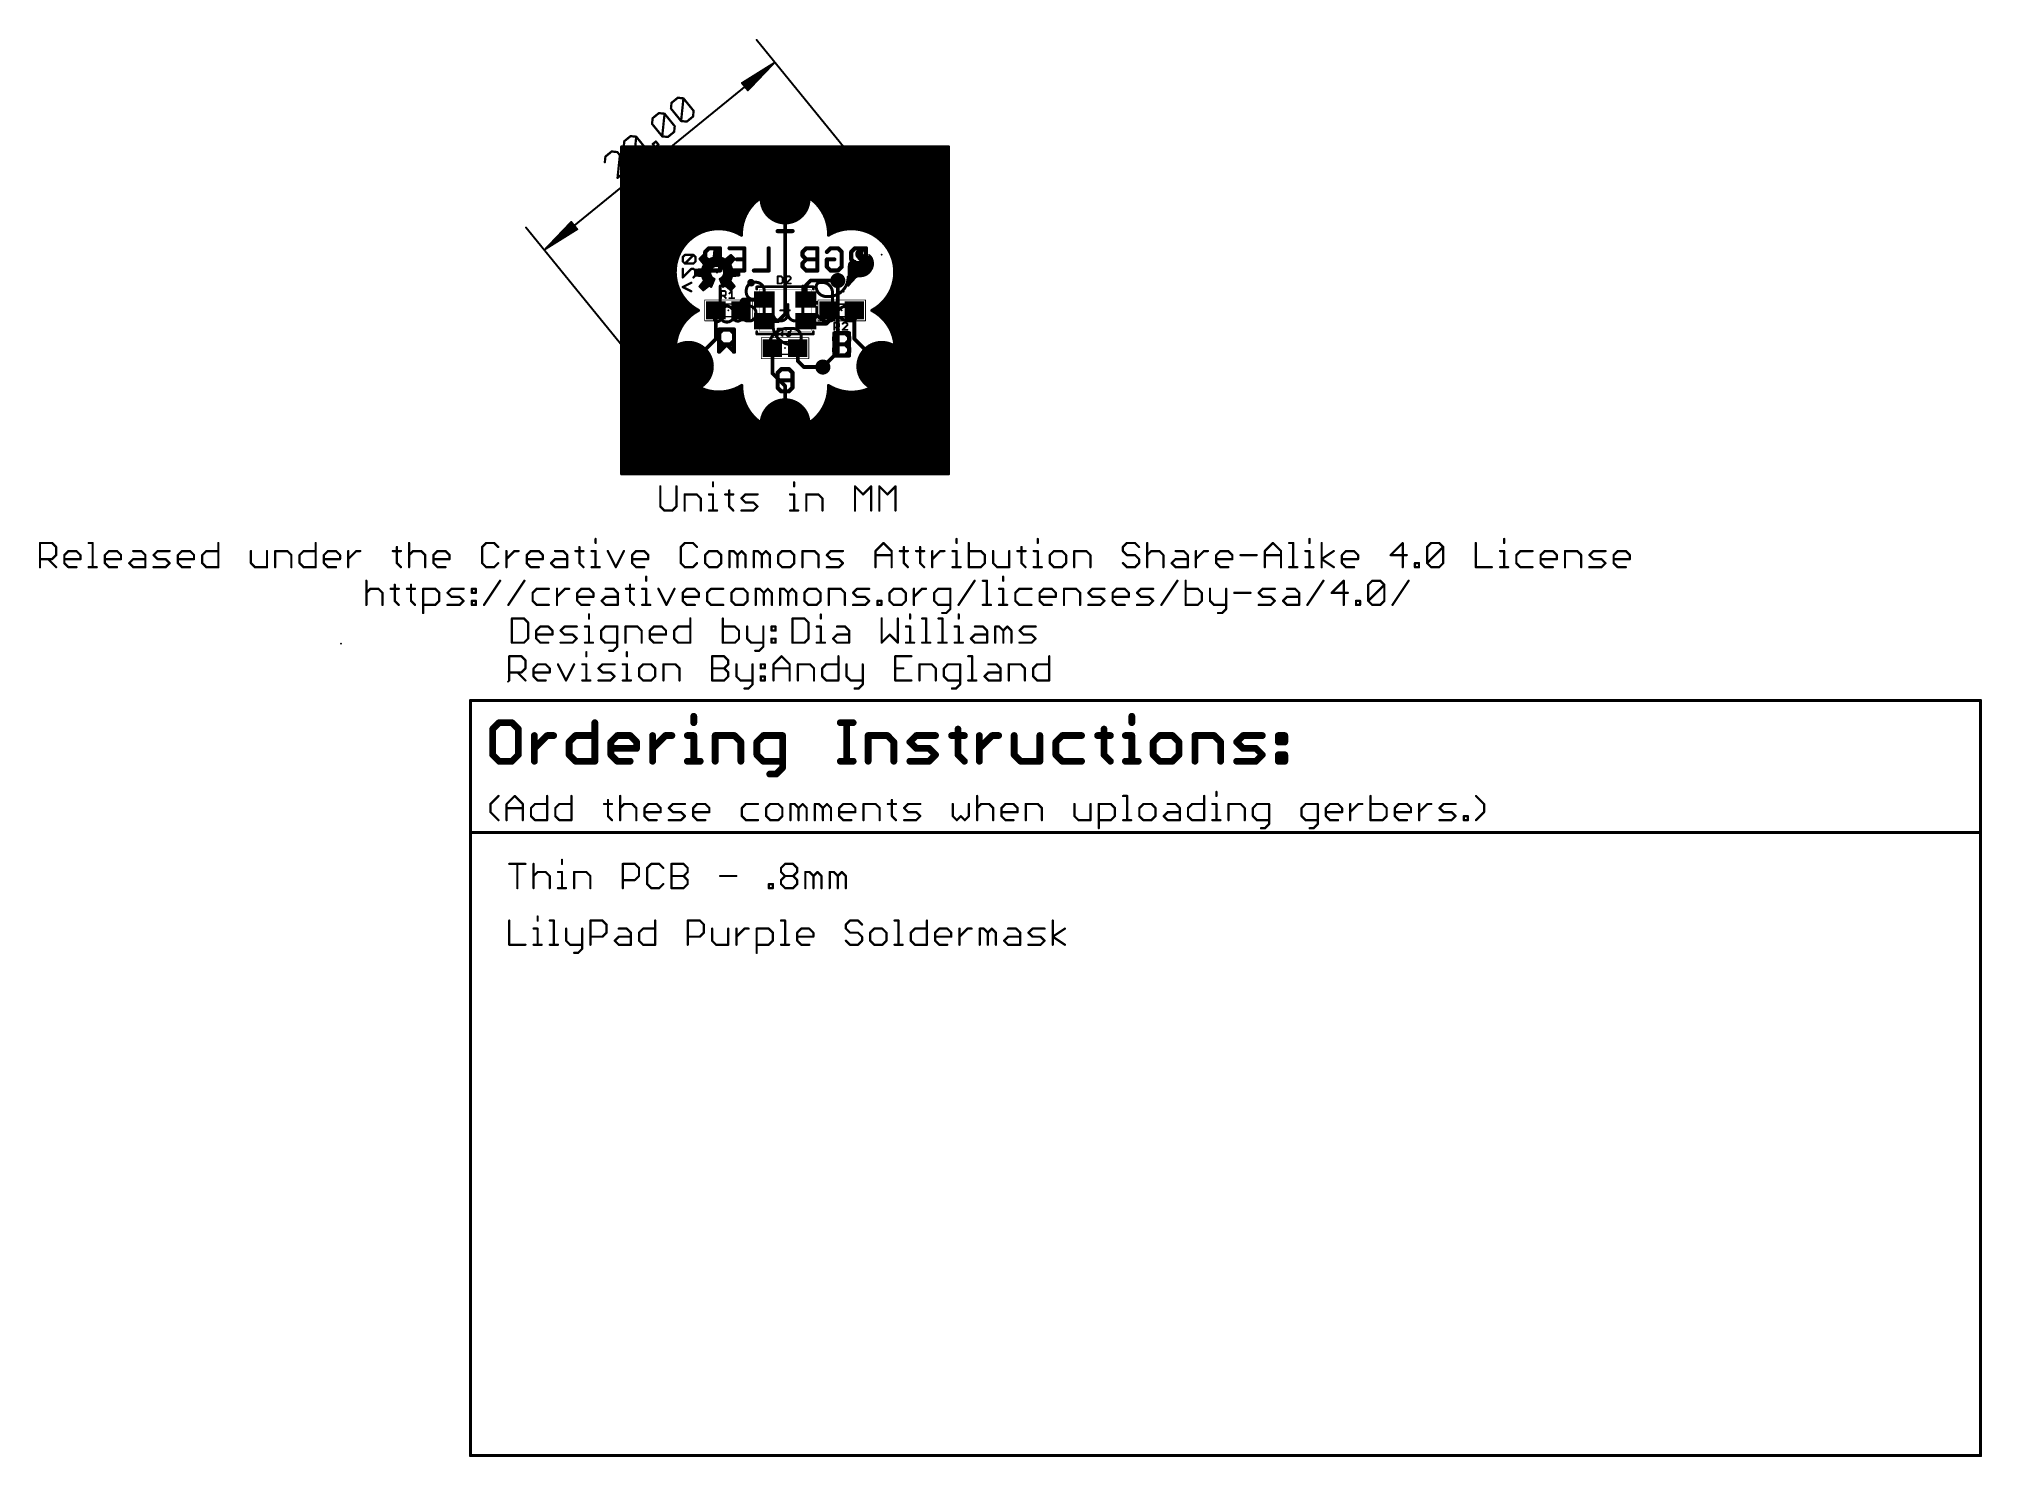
# Model space of a CAD drawing. Extents: x -39 to 92, y -66 to 29.
import ezdxf

# ---------------------------------------------------------------- set-up
doc = ezdxf.new("R2010")
doc.units = 0
for name, color, linetype in [('1', 12, 'CONTINUOUS'), ('16', 132, 'CONTINUOUS'), ('17', 110, 'CONTINUOUS'), ('18', 110, 'CONTINUOUS'), ('20', 53, 'CONTINUOUS'), ('21', 41, 'CONTINUOUS'), ('22', 40, 'CONTINUOUS'), ('23', 53, 'CONTINUOUS'), ('24', 53, 'CONTINUOUS'), ('25', 253, 'CONTINUOUS'), ('29', 40, 'CONTINUOUS'), ('39', 12, 'CONTINUOUS'), ('47', 4, 'CONTINUOUS'), ('51', 53, 'CONTINUOUS')]:
    doc.layers.add(name, color=color, linetype=linetype)

# ---------------------------------------------------------------- blocks, each defined once
blk = doc.blocks.new('RECT')
blk.add_solid([(-0.5, -0.5), (0.5, -0.5), (-0.5, 0.5), (0.5, 0.5)])
blk = doc.blocks.new('PIE')
at = {"const_width": 0.5}
blk.add_lwpolyline([(0, -0.25, 1), (0, 0.25, 1), (0, -0.25)], format="xyb", dxfattribs=at)
blk = doc.blocks.new('ROUNDP')
at = {"const_width": 0.5}
blk.add_lwpolyline([(0, -0.25, 1), (0, 0.25, 1), (0, -0.25)], format="xyb", dxfattribs=at)
blk = doc.blocks.new('ROUNDV')
at = {"const_width": 0.5}
blk.add_lwpolyline([(0, -0.25, 1), (0, 0.25, 1), (0, -0.25)], format="xyb", dxfattribs=at)

msp = doc.modelspace()

# ---------------------------------------------------------------- linework, layer by layer
at = {"layer": '1'}
for points, const_width in [([(9.1092, 19.592), (8.9066, 19.2908)], 0.2032), ([(9.3553, 19.8587), (9.1092, 19.592)], 0.2032), ([(9.2185, 19.7104), (12.8033, 19.7104)], 0.2032), ([(9.6394, 20.0846), (9.3553, 19.8587)], 0.2032), ([(9.4244, 19.9136), (12.5974, 19.9136)], 0.2032), ([(9.9547, 20.2645), (9.6394, 20.0846)], 0.2032), ([(9.6958, 20.1168), (12.326, 20.1168)], 0.2032), ([(10.2937, 20.394), (9.9547, 20.2645)], 0.2032), ([(10.1, 20.32), (11.9218, 20.32)], 0.2032), ([(10.6486, 20.4702), (10.2937, 20.394)], 0.2032), ([(11.0109, 20.4912), (10.6486, 20.4702)], 0.2032), ([(11.3732, 20.4702), (11.0109, 20.4912)], 0.2032), ([(11.7281, 20.394), (11.3732, 20.4702)], 0.2032), ([(12.0671, 20.2645), (11.7281, 20.394)], 0.2032), ([(12.3824, 20.0846), (12.0671, 20.2645)], 0.2032), ([(12.6665, 19.8587), (12.3824, 20.0846)], 0.2032), ([(12.9126, 19.592), (12.6665, 19.8587)], 0.2032), ([(13.1152, 19.2908), (12.9126, 19.592)], 0.2032), ([(8.6505, 18.6139), (8.6029, 18.2541)], 0.2032), ([(8.6029, 18.2541), (8.6109, 17.8912)], 0.2032), ([(8.6074, 18.288), (8.9766, 18.288)], 0.2032), ([(8.6109, 17.8912), (8.8912, 18.2141)], 0.2032), ([(8.6343, 18.4912), (9.2114, 18.4912)], 0.2032), ([(8.7526, 18.9622), (8.6505, 18.6139)], 0.2032), ([(8.6741, 18.6944), (9.5269, 18.6944)], 0.2032), ([(8.7336, 18.8976), (9.9529, 18.8976)], 0.2032), ([(8.9066, 19.2908), (8.7526, 18.9622)], 0.2032), ([(8.8176, 19.1008), (13.2042, 19.1008)], 0.2032), ([(8.8912, 18.2141), (9.2146, 18.4939)], 0.2032), ([(8.9155, 19.304), (13.1063, 19.304)], 0.2032), ([(9.0521, 19.5072), (12.9697, 19.5072)], 0.2032), ([(9.2146, 18.4939), (9.5744, 18.7249)], 0.2032), ([(9.5744, 18.7249), (9.9635, 18.9024)], 0.2032), ([(9.9635, 18.9024), (10.3738, 19.0228)], 0.2032), ([(10.3738, 19.0228), (10.7971, 19.0836)], 0.2032), ([(10.7971, 19.0836), (11.2247, 19.0836)], 0.2032), ([(11.0109, 10.7442), (11.0109, 18.4912)], 0.254), ([(11.2247, 19.0836), (11.648, 19.0228)], 0.2032), ([(11.648, 19.0228), (12.0583, 18.9024)], 0.2032), ([(12.0583, 18.9024), (12.4474, 18.7249)], 0.2032), ([(12.0689, 18.8976), (13.2882, 18.8976)], 0.2032), ([(12.4474, 18.7249), (12.8072, 18.4939)], 0.2032), ([(12.4949, 18.6944), (13.3477, 18.6944)], 0.2032), ([(12.8072, 18.4939), (13.1306, 18.2141)], 0.2032), ([(12.8104, 18.4912), (13.3875, 18.4912)], 0.2032), ([(13.0452, 18.288), (13.4144, 18.288)], 0.2032), ([(13.2692, 18.9622), (13.1152, 19.2908)], 0.2032), ([(13.1306, 18.2141), (13.4109, 17.8912)], 0.2032), ([(13.3713, 18.6139), (13.2692, 18.9622)], 0.2032), ([(13.4189, 18.2541), (13.3713, 18.6139)], 0.2032), ([(13.4109, 17.8912), (13.4189, 18.2541)], 0.2032), ([(4.5061, 16.9548), (4.152, 16.8749)], 0.2032), ([(4.8682, 16.9795), (4.5061, 16.9548)], 0.2032), ([(5.2298, 16.9487), (4.8682, 16.9795)], 0.2032), ([(5.5825, 16.8629), (5.2298, 16.9487)], 0.2032), ([(8.6066, 18.0848), (8.7789, 18.0848)], 0.2032), ([(13.2429, 18.0848), (13.4152, 18.0848)], 0.2032), ([(16.792, 16.9487), (16.4393, 16.8629)], 0.2032), ([(17.1536, 16.9795), (16.792, 16.9487)], 0.2032), ([(17.5157, 16.9548), (17.1536, 16.9795)], 0.2032), ([(17.8698, 16.8749), (17.5157, 16.9548)], 0.2032), ([(2.7764, 15.7574), (2.6135, 15.4331)], 0.2032), ([(2.7207, 15.6464), (4.4416, 15.6464)], 0.2032), ([(2.9758, 16.0607), (2.7764, 15.7574)], 0.2032), ([(2.8371, 15.8496), (4.6546, 15.8496)], 0.2032), ([(2.9707, 16.0528), (4.9324, 16.0528)], 0.2032), ([(3.2192, 16.3299), (2.9758, 16.0607)], 0.2032), ([(3.1524, 16.256), (5.2911, 16.256)], 0.2032), ([(3.5009, 16.5588), (3.2192, 16.3299)], 0.2032), ([(3.3784, 16.4592), (5.8321, 16.4592)], 0.2032), ([(3.8143, 16.7419), (3.5009, 16.5588)], 0.2032), ([(3.6783, 16.6624), (6.0197, 16.6624)], 0.2032), ([(4.152, 16.8749), (3.8143, 16.7419)], 0.2032), ([(4.1284, 16.8656), (5.5713, 16.8656)], 0.2032), ([(4.3667, 15.5749), (4.6761, 15.8701)], 0.2032), ([(4.6761, 15.8701), (5.0243, 16.1183)], 0.2032), ([(5.0243, 16.1183), (5.4043, 16.3144)], 0.2032), ([(5.4043, 16.3144), (5.8083, 16.4546)], 0.2032), ([(5.9179, 16.7242), (5.5825, 16.8629)], 0.2032), ([(5.8083, 16.4546), (6.2281, 16.5359)], 0.2032), ([(6.2281, 16.5359), (5.9179, 16.7242)], 0.2032), ([(16.1039, 16.7242), (15.7937, 16.5359)], 0.2032), ([(15.7937, 16.5359), (16.2135, 16.4546)], 0.2032), ([(16.0021, 16.6624), (18.3435, 16.6624)], 0.2032), ([(16.4393, 16.8629), (16.1039, 16.7242)], 0.2032), ([(16.1897, 16.4592), (18.6434, 16.4592)], 0.2032), ([(16.2135, 16.4546), (16.6175, 16.3144)], 0.2032), ([(16.4505, 16.8656), (17.8934, 16.8656)], 0.2032), ([(16.6175, 16.3144), (16.9975, 16.1183)], 0.2032), ([(16.7307, 16.256), (18.8694, 16.256)], 0.2032), ([(16.9975, 16.1183), (17.3457, 15.8701)], 0.2032), ([(17.0894, 16.0528), (19.0511, 16.0528)], 0.2032), ([(17.3457, 15.8701), (17.6551, 15.5749)], 0.2032), ([(17.3672, 15.8496), (19.1847, 15.8496)], 0.2032), ([(17.5802, 15.6464), (19.3011, 15.6464)], 0.2032), ([(18.2075, 16.7419), (17.8698, 16.8749)], 0.2032), ([(18.5209, 16.5588), (18.2075, 16.7419)], 0.2032), ([(18.8026, 16.3299), (18.5209, 16.5588)], 0.2032), ([(19.046, 16.0607), (18.8026, 16.3299)], 0.2032), ([(19.2454, 15.7574), (19.046, 16.0607)], 0.2032), ([(19.4083, 15.4331), (19.2454, 15.7574)], 0.2032), ([(2.4447, 14.7293), (2.4428, 14.3664)], 0.2032), ([(2.4428, 14.3664), (2.4964, 14.0074)], 0.2032), ([(2.4431, 14.4272), (3.7189, 14.4272)], 0.2032), ([(2.4442, 14.6304), (3.7933, 14.6304)], 0.2032), ([(2.502, 15.0877), (2.4447, 14.7293)], 0.2032), ([(2.4614, 14.8336), (3.8746, 14.8336)], 0.2032), ([(2.4939, 15.0368), (3.9858, 15.0368)], 0.2032), ([(2.6135, 15.4331), (2.502, 15.0877)], 0.2032), ([(2.5512, 15.24), (4.1034, 15.24)], 0.2032), ([(2.6186, 15.4432), (4.2631, 15.4432)], 0.2032), ([(3.6287, 14.0559), (3.7296, 14.4715)], 0.2032), ([(3.7296, 14.4715), (3.8886, 14.8684)], 0.2032), ([(3.8886, 14.8684), (4.1024, 15.2388)], 0.2032), ([(4.1024, 15.2388), (4.3667, 15.5749)], 0.2032), ([(17.6551, 15.5749), (17.9194, 15.2388)], 0.2032), ([(17.7587, 15.4432), (19.4032, 15.4432)], 0.2032), ([(17.9184, 15.24), (19.4706, 15.24)], 0.2032), ([(17.9194, 15.2388), (18.1332, 14.8684)], 0.2032), ([(18.036, 15.0368), (19.5279, 15.0368)], 0.2032), ([(18.1332, 14.8684), (18.2922, 14.4715)], 0.2032), ([(18.1472, 14.8336), (19.5604, 14.8336)], 0.2032), ([(18.2285, 14.6304), (19.5776, 14.6304)], 0.2032), ([(18.2922, 14.4715), (18.3931, 14.0559)], 0.2032), ([(18.3029, 14.4272), (19.5787, 14.4272)], 0.2032), ([(19.5198, 15.0877), (19.4083, 15.4331)], 0.2032), ([(19.5771, 14.7293), (19.5198, 15.0877)], 0.2032), ([(19.5254, 14.0074), (19.579, 14.3664)], 0.2032), ([(19.579, 14.3664), (19.5771, 14.7293)], 0.2032), ([(2.4641, 14.224), (3.6695, 14.224)], 0.2032), ([(2.4944, 14.0208), (3.6253, 14.0208)], 0.2032), ([(2.4964, 14.0074), (2.6043, 13.6608)], 0.2032), ([(2.5555, 13.8176), (3.6058, 13.8176)], 0.2032), ([(2.6043, 13.6608), (2.7639, 13.3349)], 0.2032), ([(2.627, 13.6144), (3.5886, 13.6144)], 0.2032), ([(2.7265, 13.4112), (3.5982, 13.4112)], 0.2032), ([(2.7639, 13.3349), (2.9714, 13.0371)], 0.2032), ([(2.8523, 13.208), (3.6077, 13.208)], 0.2032), ([(2.9714, 13.0371), (3.2221, 12.7746)], 0.2032), ([(3.0023, 13.0048), (3.646, 13.0048)], 0.2032), ([(3.5878, 13.6303), (3.6287, 14.0559)], 0.2032), ([(3.608, 13.2031), (3.5878, 13.6303)], 0.2032), ([(3.6886, 12.7832), (3.608, 13.2031)], 0.2032), ([(12.7254, 13.0048), (12.4109, 12.6903)], 0.254), ([(14.5542, 13.0048), (12.7254, 13.0048)], 0.254), ([(18.4138, 13.2031), (18.3332, 12.7832)], 0.2032), ([(18.3523, 14.224), (19.5577, 14.224)], 0.2032), ([(18.3758, 13.0048), (19.0195, 13.0048)], 0.2032), ([(18.3931, 14.0559), (18.434, 13.6303)], 0.2032), ([(18.3965, 14.0208), (19.5274, 14.0208)], 0.2032), ([(18.434, 13.6303), (18.4138, 13.2031)], 0.2032), ([(18.4141, 13.208), (19.1695, 13.208)], 0.2032), ([(18.416, 13.8176), (19.4663, 13.8176)], 0.2032), ([(18.4236, 13.4112), (19.2953, 13.4112)], 0.2032), ([(18.4332, 13.6144), (19.3948, 13.6144)], 0.2032), ([(18.7997, 12.7746), (19.0504, 13.0371)], 0.2032), ([(19.0504, 13.0371), (19.2579, 13.3349)], 0.2032), ([(19.2579, 13.3349), (19.4175, 13.6608)], 0.2032), ([(19.4175, 13.6608), (19.5254, 14.0074)], 0.2032), ([(3.1963, 12.8016), (3.685, 12.8016)], 0.2032), ([(3.2221, 12.7746), (3.5099, 12.5535)], 0.2032), ([(3.4514, 12.5984), (3.7524, 12.5984)], 0.2032), ([(3.5099, 12.5535), (3.8281, 12.3789)], 0.2032), ([(3.8281, 12.3789), (3.6886, 12.7832)], 0.2032), ([(3.7985, 12.3952), (3.8225, 12.3952)], 0.2032), ([(8.1799, 11.7232), (8.0899, 11.6332)], 0.254), ([(9.6109, 11.7232), (8.1799, 11.7232)], 0.254), ([(12.4109, 12.6903), (12.4109, 11.7232)], 0.254), ([(18.3332, 12.7832), (18.1937, 12.3789)], 0.2032), ([(18.1937, 12.3789), (18.5119, 12.5535)], 0.2032), ([(18.1993, 12.3952), (18.2233, 12.3952)], 0.2032), ([(18.2694, 12.5984), (18.5704, 12.5984)], 0.2032), ([(18.3368, 12.8016), (18.8255, 12.8016)], 0.2032), ([(18.5119, 12.5535), (18.7997, 12.7746)], 0.2032), ([(6.3509, 10.9982), (6.3509, 9.0814)], 0.254), ([(8.0899, 11.0372), (8.0509, 10.9982)], 0.254), ([(8.0899, 11.6332), (8.0899, 11.0372)], 0.254), ([(10.5399, 10.2732), (11.0109, 10.7442)], 0.254), ([(13.9709, 10.2752), (13.9709, 10.9982)], 0.254), ([(15.6709, 9.0814), (15.6709, 10.9982)], 0.254), ([(3.2221, 9.2218), (2.9714, 8.9593)], 0.2032), ([(3.1478, 9.144), (3.6753, 9.144)], 0.2032), ([(3.5099, 9.4429), (3.2221, 9.2218)], 0.2032), ([(3.3853, 9.3472), (3.7348, 9.3472)], 0.2032), ([(3.8281, 9.6175), (3.5099, 9.4429)], 0.2032), ([(3.608, 8.7933), (3.6886, 9.2132)], 0.2032), ([(3.6886, 9.2132), (3.8281, 9.6175)], 0.2032), ([(3.7058, 9.5504), (3.805, 9.5504)], 0.2032), ([(6.3509, 9.0814), (4.5085, 7.239)], 0.254), ([(9.6109, 10.2732), (10.5399, 10.2732)], 0.254), ([(12.4109, 10.2732), (12.5749, 10.1092)], 0.254), ([(12.5749, 10.1092), (13.8049, 10.1092)], 0.254), ([(13.8049, 10.1092), (13.9709, 10.2752)], 0.254), ([(17.5133, 7.239), (15.6709, 9.0814)], 0.254), ([(18.5119, 9.4429), (18.1937, 9.6175)], 0.2032), ([(18.1937, 9.6175), (18.3332, 9.2132)], 0.2032), ([(18.2168, 9.5504), (18.316, 9.5504)], 0.2032), ([(18.287, 9.3472), (18.6365, 9.3472)], 0.2032), ([(18.3332, 9.2132), (18.4138, 8.7933)], 0.2032), ([(18.3465, 9.144), (18.874, 9.144)], 0.2032), ([(18.7997, 9.2218), (18.5119, 9.4429)], 0.2032), ([(19.0504, 8.9593), (18.7997, 9.2218)], 0.2032), ([(2.4964, 7.989), (2.4428, 7.6301)], 0.2032), ([(2.4868, 7.9248), (3.6325, 7.9248)], 0.2032), ([(2.6043, 8.3356), (2.4964, 7.989)], 0.2032), ([(2.5397, 8.128), (3.6107, 8.128)], 0.2032), ([(2.603, 8.3312), (3.5912, 8.3312)], 0.2032), ([(2.7639, 8.6615), (2.6043, 8.3356)], 0.2032), ([(2.7017, 8.5344), (3.5958, 8.5344)], 0.2032), ([(2.9714, 8.9593), (2.7639, 8.6615)], 0.2032), ([(2.8169, 8.7376), (3.6053, 8.7376)], 0.2032), ([(2.9586, 8.9408), (3.6363, 8.9408)], 0.2032), ([(3.5878, 8.3661), (3.608, 8.7933)], 0.2032), ([(3.6287, 7.9405), (3.5878, 8.3661)], 0.2032), ([(3.7296, 7.5249), (3.6287, 7.9405)], 0.2032), ([(10.1609, 8.4582), (10.1609, 6.7682)], 0.254), ([(11.8609, 7.6082), (11.8609, 8.4582)], 0.254), ([(18.3931, 7.9405), (18.2922, 7.5249)], 0.2032), ([(18.3855, 8.9408), (19.0632, 8.9408)], 0.2032), ([(18.3893, 7.9248), (19.535, 7.9248)], 0.2032), ([(18.434, 8.3661), (18.3931, 7.9405)], 0.2032), ([(18.4111, 8.128), (19.4821, 8.128)], 0.2032), ([(18.4138, 8.7933), (18.434, 8.3661)], 0.2032), ([(18.4165, 8.7376), (19.2049, 8.7376)], 0.2032), ([(18.426, 8.5344), (19.3201, 8.5344)], 0.2032), ([(18.4306, 8.3312), (19.4188, 8.3312)], 0.2032), ([(19.2579, 8.6615), (19.0504, 8.9593)], 0.2032), ([(19.4175, 8.3356), (19.2579, 8.6615)], 0.2032), ([(19.5254, 7.989), (19.4175, 8.3356)], 0.2032), ([(19.579, 7.6301), (19.5254, 7.989)], 0.2032), ([(2.4428, 7.6301), (2.4447, 7.2671)], 0.2032), ([(2.4434, 7.5184), (3.7322, 7.5184)], 0.2032), ([(2.4444, 7.3152), (3.8136, 7.3152)], 0.2032), ([(2.4447, 7.2671), (2.502, 6.9087)], 0.2032), ([(2.4565, 7.7216), (3.6818, 7.7216)], 0.2032), ([(2.4695, 7.112), (3.8978, 7.112)], 0.2032), ([(2.502, 6.9088), (4.0151, 6.9088)], 0.2032), ([(2.502, 6.9087), (2.6135, 6.5633)], 0.2032), ([(2.5676, 6.7056), (4.1433, 6.7056)], 0.2032), ([(2.6135, 6.5633), (2.7764, 6.239)], 0.2032), ([(2.6441, 6.5024), (4.3031, 6.5024)], 0.2032), ([(3.8886, 7.128), (3.7296, 7.5249)], 0.2032), ([(4.1024, 6.7576), (3.8886, 7.128)], 0.2032), ([(4.3667, 6.4215), (4.1024, 6.7576)], 0.2032), ([(10.1609, 6.7682), (11.0109, 5.9182)], 0.254), ([(12.2809, 7.1882), (11.8609, 7.6082)], 0.254), ([(13.5509, 7.1882), (12.2809, 7.1882)], 0.254), ([(17.9194, 6.7576), (17.6551, 6.4215)], 0.2032), ([(17.7187, 6.5024), (19.3777, 6.5024)], 0.2032), ([(17.8785, 6.7056), (19.4542, 6.7056)], 0.2032), ([(18.1332, 7.128), (17.9194, 6.7576)], 0.2032), ([(18.0067, 6.9088), (19.5198, 6.9088)], 0.2032), ([(18.124, 7.112), (19.5523, 7.112)], 0.2032), ([(18.2922, 7.5249), (18.1332, 7.128)], 0.2032), ([(18.2082, 7.3152), (19.5774, 7.3152)], 0.2032), ([(18.2896, 7.5184), (19.5784, 7.5184)], 0.2032), ([(18.34, 7.7216), (19.5653, 7.7216)], 0.2032), ([(19.2454, 6.239), (19.4083, 6.5633)], 0.2032), ([(19.4083, 6.5633), (19.5198, 6.9087)], 0.2032), ([(19.5198, 6.9087), (19.5771, 7.2671)], 0.2032), ([(19.5771, 7.2671), (19.579, 7.6301)], 0.2032), ([(2.7462, 6.2992), (4.4949, 6.2992)], 0.2032), ([(2.7764, 6.239), (2.9758, 5.9357)], 0.2032), ([(2.8705, 6.096), (4.7186, 6.096)], 0.2032), ([(2.9758, 5.9357), (3.2192, 5.6665)], 0.2032), ([(3.0146, 5.8928), (5.0037, 5.8928)], 0.2032), ([(3.1983, 5.6896), (5.3895, 5.6896)], 0.2032), ([(3.2192, 5.6665), (3.5009, 5.4376)], 0.2032), ([(3.4409, 5.4864), (6.0945, 5.4864)], 0.2032), ([(3.5009, 5.4376), (3.8143, 5.2545)], 0.2032), ([(3.7653, 5.2832), (5.936, 5.2832)], 0.2032), ([(3.8143, 5.2545), (4.152, 5.1215)], 0.2032), ([(4.6761, 6.1263), (4.3667, 6.4215)], 0.2032), ([(5.0243, 5.8781), (4.6761, 6.1263)], 0.2032), ([(5.4043, 5.682), (5.0243, 5.8781)], 0.2032), ([(5.2298, 5.0477), (5.5825, 5.1335)], 0.2032), ([(5.8083, 5.5418), (5.4043, 5.682)], 0.2032), ([(5.5825, 5.1335), (5.9179, 5.2722)], 0.2032), ([(6.2281, 5.4605), (5.8083, 5.5418)], 0.2032), ([(5.9179, 5.2722), (6.2281, 5.4605)], 0.2032), ([(11.0109, 5.9182), (11.0109, 3.3782)], 0.254), ([(16.2135, 5.5418), (15.7937, 5.4605)], 0.2032), ([(15.7937, 5.4605), (16.1039, 5.2722)], 0.2032), ([(15.9273, 5.4864), (18.5809, 5.4864)], 0.2032), ([(16.0858, 5.2832), (18.2565, 5.2832)], 0.2032), ([(16.1039, 5.2722), (16.4393, 5.1335)], 0.2032), ([(16.6175, 5.682), (16.2135, 5.5418)], 0.2032), ([(16.4393, 5.1335), (16.792, 5.0477)], 0.2032), ([(16.9975, 5.8781), (16.6175, 5.682)], 0.2032), ([(16.6323, 5.6896), (18.8235, 5.6896)], 0.2032), ([(17.3457, 6.1263), (16.9975, 5.8781)], 0.2032), ([(17.0181, 5.8928), (19.0072, 5.8928)], 0.2032), ([(17.3032, 6.096), (19.1513, 6.096)], 0.2032), ([(17.6551, 6.4215), (17.3457, 6.1263)], 0.2032), ([(17.5269, 6.2992), (19.2756, 6.2992)], 0.2032), ([(17.8698, 5.1215), (18.2075, 5.2545)], 0.2032), ([(18.2075, 5.2545), (18.5209, 5.4376)], 0.2032), ([(18.5209, 5.4376), (18.8026, 5.6665)], 0.2032), ([(18.8026, 5.6665), (19.046, 5.9357)], 0.2032), ([(19.046, 5.9357), (19.2454, 6.239)], 0.2032), ([(4.152, 5.1215), (4.5061, 5.0416)], 0.2032), ([(4.336, 5.08), (5.3625, 5.08)], 0.2032), ([(4.5061, 5.0416), (4.8682, 5.0169)], 0.2032), ([(4.8682, 5.0169), (5.2298, 5.0477)], 0.2032), ([(8.6109, 3.9782), (8.6029, 3.6153)], 0.2032), ([(8.6083, 3.8608), (8.7128, 3.8608)], 0.2032), ([(8.8912, 3.6553), (8.6109, 3.9782)], 0.2032), ([(13.4109, 3.9782), (13.1306, 3.6553)], 0.2032), ([(13.309, 3.8608), (13.4135, 3.8608)], 0.2032), ([(13.4189, 3.6153), (13.4109, 3.9782)], 0.2032), ([(16.6593, 5.08), (17.6858, 5.08)], 0.2032), ([(16.792, 5.0477), (17.1536, 5.0169)], 0.2032), ([(17.1536, 5.0169), (17.5157, 5.0416)], 0.2032), ([(17.5157, 5.0416), (17.8698, 5.1215)], 0.2032), ([(8.6029, 3.6153), (8.6505, 3.2555)], 0.2032), ([(8.6039, 3.6576), (8.8892, 3.6576)], 0.2032), ([(8.6242, 3.4544), (9.1233, 3.4544)], 0.2032), ([(8.6505, 3.2555), (8.7526, 2.9072)], 0.2032), ([(8.6518, 3.2512), (9.4082, 3.2512)], 0.2032), ([(8.7113, 3.048), (9.7859, 3.048)], 0.2032), ([(8.7526, 2.9072), (8.9066, 2.5786)], 0.2032), ([(8.7818, 2.8448), (10.3865, 2.8448)], 0.2032), ([(8.8771, 2.6416), (13.1447, 2.6416)], 0.2032), ([(9.2146, 3.3755), (8.8912, 3.6553)], 0.2032), ([(8.9066, 2.5786), (9.1092, 2.2774)], 0.2032), ([(9.5744, 3.1445), (9.2146, 3.3755)], 0.2032), ([(9.9635, 2.967), (9.5744, 3.1445)], 0.2032), ([(10.3738, 2.8466), (9.9635, 2.967)], 0.2032), ([(10.7971, 2.7858), (10.3738, 2.8466)], 0.2032), ([(11.2247, 2.7858), (10.7971, 2.7858)], 0.2032), ([(11.648, 2.8466), (11.2247, 2.7858)], 0.2032), ([(11.6353, 2.8448), (13.24, 2.8448)], 0.2032), ([(12.0583, 2.967), (11.648, 2.8466)], 0.2032), ([(12.4474, 3.1445), (12.0583, 2.967)], 0.2032), ([(12.2359, 3.048), (13.3105, 3.048)], 0.2032), ([(12.8072, 3.3755), (12.4474, 3.1445)], 0.2032), ([(12.6137, 3.2512), (13.37, 3.2512)], 0.2032), ([(13.1306, 3.6553), (12.8072, 3.3755)], 0.2032), ([(12.8985, 3.4544), (13.3976, 3.4544)], 0.2032), ([(12.9126, 2.2774), (13.1152, 2.5786)], 0.2032), ([(13.1152, 2.5786), (13.2692, 2.9072)], 0.2032), ([(13.1326, 3.6576), (13.4179, 3.6576)], 0.2032), ([(13.2692, 2.9072), (13.3713, 3.2555)], 0.2032), ([(13.3713, 3.2555), (13.4189, 3.6153)], 0.2032), ([(9.0009, 2.4384), (13.0209, 2.4384)], 0.2032), ([(9.1092, 2.2774), (9.3553, 2.0107)], 0.2032), ([(9.1481, 2.2352), (12.8737, 2.2352)], 0.2032), ([(9.3357, 2.032), (12.6861, 2.032)], 0.2032), ([(9.3553, 2.0107), (9.6394, 1.7848)], 0.2032), ([(9.5841, 1.8288), (12.4377, 1.8288)], 0.2032), ([(9.6394, 1.7848), (9.9547, 1.6049)], 0.2032), ([(9.9184, 1.6256), (12.1034, 1.6256)], 0.2032), ([(9.9547, 1.6049), (10.2937, 1.4754)], 0.2032), ([(10.2937, 1.4754), (10.6486, 1.3992)], 0.2032), ([(10.5406, 1.4224), (11.4812, 1.4224)], 0.2032), ([(10.6486, 1.3992), (11.0109, 1.3782)], 0.2032), ([(11.0109, 1.3782), (11.3732, 1.3992)], 0.2032), ([(11.3732, 1.3992), (11.7281, 1.4754)], 0.2032), ([(11.7281, 1.4754), (12.0671, 1.6049)], 0.2032), ([(12.0671, 1.6049), (12.3824, 1.7848)], 0.2032), ([(12.3824, 1.7848), (12.6665, 2.0107)], 0.2032), ([(12.6665, 2.0107), (12.9126, 2.2774)], 0.2032)]:
    msp.add_lwpolyline(points, dxfattribs=dict(at, const_width=const_width))
for points, const_width in [([(9.0718, 19.6265, 1), (9.1465, 19.5575)], 0.1016), ([(9.1513, 19.5636, 1), (9.067, 19.6203)], 0.1016), ([(9.2185, 19.7612, 1), (9.2185, 19.6596)], 0.1016), ([(9.3237, 19.8984, 1), (9.387, 19.8189)], 0.1016), ([(9.3927, 19.8242, 1), (9.318, 19.8931)], 0.1016), ([(9.4244, 19.9644, 1), (9.4244, 19.8628)], 0.1016), ([(9.6142, 20.1287, 1), (9.6646, 20.0405)], 0.1016), ([(9.671, 20.0449, 1), (9.6078, 20.1244)], 0.1016), ([(9.6958, 20.1676, 1), (9.6958, 20.066)], 0.1016), ([(9.9365, 20.3119, 1), (9.9728, 20.217)], 0.1016), ([(9.9798, 20.2203, 1), (9.9295, 20.3086)], 0.1016), ([(10.1, 20.3708, 1), (10.1, 20.2692)], 0.1016), ([(10.283, 20.4437, 1), (10.3044, 20.3443)], 0.1016), ([(10.3118, 20.3465, 1), (10.2756, 20.4414)], 0.1016), ([(10.6456, 20.5209, 1), (10.6515, 20.4195)], 0.1016), ([(10.6592, 20.4205, 1), (10.6379, 20.5198)], 0.1016), ([(11.0138, 20.5419, 1), (11.008, 20.4405)], 0.1016), ([(11.0138, 20.4405, 1), (11.008, 20.5419)], 0.1016), ([(11.3839, 20.5198, 1), (11.3626, 20.4205)], 0.1016), ([(11.3703, 20.4195, 1), (11.3762, 20.5209)], 0.1016), ([(11.7462, 20.4414, 1), (11.71, 20.3465)], 0.1016), ([(11.7174, 20.3443, 1), (11.7388, 20.4437)], 0.1016), ([(11.9218, 20.2692, 1), (11.9218, 20.3708)], 0.1016), ([(12.0923, 20.3086, 1), (12.042, 20.2203)], 0.1016), ([(12.049, 20.217, 1), (12.0853, 20.3119)], 0.1016), ([(12.326, 20.066, 1), (12.326, 20.1676)], 0.1016), ([(12.414, 20.1244, 1), (12.3508, 20.0449)], 0.1016), ([(12.3572, 20.0405, 1), (12.4076, 20.1287)], 0.1016), ([(12.5974, 19.8628, 1), (12.5974, 19.9644)], 0.1016), ([(12.7038, 19.8931, 1), (12.6291, 19.8242)], 0.1016), ([(12.6348, 19.8189, 1), (12.6981, 19.8984)], 0.1016), ([(12.8033, 19.6596, 1), (12.8033, 19.7612)], 0.1016), ([(12.9548, 19.6203, 1), (12.8705, 19.5636)], 0.1016), ([(12.8753, 19.5575, 1), (12.95, 19.6265)], 0.1016), ([(8.6537, 18.2552, 1), (8.5521, 18.2529)], 0.1016), ([(8.5526, 18.2607, 1), (8.6533, 18.2474)], 0.1016), ([(8.6074, 18.3388, 1), (8.6074, 18.2372)], 0.1016), ([(8.6343, 18.542, 1), (8.6343, 18.4404)], 0.1016), ([(8.6018, 18.6282, 1), (8.6993, 18.5996)], 0.1016), ([(8.7009, 18.6072, 1), (8.6002, 18.6205)], 0.1016), ([(8.6741, 18.7452, 1), (8.6741, 18.6436)], 0.1016), ([(8.7336, 18.9484, 1), (8.7336, 18.8468)], 0.1016), ([(8.7066, 18.9837, 1), (8.7986, 18.9406)], 0.1016), ([(8.8013, 18.9479, 1), (8.7038, 18.9765)], 0.1016), ([(8.8176, 19.1516, 1), (8.8176, 19.05)], 0.1016), ([(8.858, 18.2526, 1), (8.9244, 18.1757)], 0.1016), ([(8.9296, 18.1808, 1), (8.8528, 18.2474)], 0.1016), ([(8.8645, 19.3191, 1), (8.9488, 19.2625)], 0.1016), ([(8.9526, 19.2692, 1), (8.8606, 19.3124)], 0.1016), ([(8.9155, 19.3548, 1), (8.9155, 19.2532)], 0.1016), ([(8.9766, 18.2372, 1), (8.9766, 18.3388)], 0.1016), ([(9.0521, 19.558, 1), (9.0521, 19.4564)], 0.1016), ([(9.1871, 18.5367, 1), (9.242, 18.4512)], 0.1016), ([(9.2478, 18.4555, 1), (9.1813, 18.5324)], 0.1016), ([(9.2114, 18.4404, 1), (9.2114, 18.542)], 0.1016), ([(9.5534, 18.7712, 1), (9.5955, 18.6787)], 0.1016), ([(9.5269, 18.6436, 1), (9.5269, 18.7452)], 0.1016), ([(9.6019, 18.6822, 1), (9.547, 18.7677)], 0.1016), ([(9.9492, 18.9512, 1), (9.9778, 18.8537)], 0.1016), ([(9.9846, 18.8562, 1), (9.9424, 18.9486)], 0.1016), ([(9.9529, 18.8468, 1), (9.9529, 18.9484)], 0.1016), ([(10.3666, 19.0731, 1), (10.381, 18.9725)], 0.1016), ([(10.3881, 18.974, 1), (10.3595, 19.0715)], 0.1016), ([(10.7971, 19.1344, 1), (10.7971, 19.0328)], 0.1016), ([(10.8043, 19.0333, 1), (10.7899, 19.1339)], 0.1016), ([(11.0744, 18.4912, 1), (10.9474, 18.4912)], 0.127), ([(11.2319, 19.1339, 1), (11.2175, 19.0333)], 0.1016), ([(11.2247, 19.0328, 1), (11.2247, 19.1344)], 0.1016), ([(11.6623, 19.0715, 1), (11.6337, 18.974)], 0.1016), ([(11.6408, 18.9725, 1), (11.6552, 19.0731)], 0.1016), ([(12.0794, 18.9486, 1), (12.0372, 18.8562)], 0.1016), ([(12.0689, 18.9484, 1), (12.0689, 18.8468)], 0.1016), ([(12.044, 18.8537, 1), (12.0726, 18.9512)], 0.1016), ([(12.4748, 18.7677, 1), (12.4199, 18.6822)], 0.1016), ([(12.4263, 18.6787, 1), (12.4684, 18.7712)], 0.1016), ([(12.4949, 18.7452, 1), (12.4949, 18.6436)], 0.1016), ([(12.8405, 18.5324, 1), (12.774, 18.4555)], 0.1016), ([(12.8104, 18.542, 1), (12.8104, 18.4404)], 0.1016), ([(12.7798, 18.4512, 1), (12.8347, 18.5367)], 0.1016), ([(12.9697, 19.4564, 1), (12.9697, 19.558)], 0.1016), ([(13.0452, 18.3388, 1), (13.0452, 18.2372)], 0.1016), ([(13.1612, 19.3124, 1), (13.0692, 19.2692)], 0.1016), ([(13.073, 19.2625, 1), (13.1573, 19.3191)], 0.1016), ([(13.169, 18.2474, 1), (13.0922, 18.1808)], 0.1016), ([(13.0974, 18.1757, 1), (13.1638, 18.2526)], 0.1016), ([(13.1063, 19.2532, 1), (13.1063, 19.3548)], 0.1016), ([(13.2042, 19.05, 1), (13.2042, 19.1516)], 0.1016), ([(13.318, 18.9765, 1), (13.2205, 18.9479)], 0.1016), ([(13.2232, 18.9406, 1), (13.3152, 18.9837)], 0.1016), ([(13.2882, 18.8468, 1), (13.2882, 18.9484)], 0.1016), ([(13.4216, 18.6205, 1), (13.3209, 18.6072)], 0.1016), ([(13.3225, 18.5996, 1), (13.42, 18.6282)], 0.1016), ([(13.3477, 18.6436, 1), (13.3477, 18.7452)], 0.1016), ([(13.4697, 18.2529, 1), (13.3681, 18.2552)], 0.1016), ([(13.3685, 18.2474, 1), (13.4692, 18.2607)], 0.1016), ([(13.3875, 18.4404, 1), (13.3875, 18.542)], 0.1016), ([(13.4144, 18.2372, 1), (13.4144, 18.3388)], 0.1016), ([(4.5026, 17.0054, 1), (4.5095, 16.9041)], 0.1016), ([(4.5172, 16.9052, 1), (4.4949, 17.0043)], 0.1016), ([(4.8725, 17.0302, 1), (4.8638, 16.9289)], 0.1016), ([(4.8716, 16.9289, 1), (4.8647, 17.0302)], 0.1016), ([(5.2418, 16.998, 1), (5.2178, 16.8993)], 0.1016), ([(5.2255, 16.8981, 1), (5.2341, 16.9993)], 0.1016), ([(8.6066, 18.1356, 1), (8.6066, 18.034)], 0.1016), ([(8.5725, 17.9245, 1), (8.6493, 17.8579)], 0.1016), ([(8.5601, 17.8901, 1), (8.6617, 17.8923)], 0.1016), ([(8.7789, 18.034, 1), (8.7789, 18.1356)], 0.1016), ([(13.2429, 18.1356, 1), (13.2429, 18.034)], 0.1016), ([(13.3601, 17.8923, 1), (13.4617, 17.8901)], 0.1016), ([(13.3725, 17.8579, 1), (13.4493, 17.9245)], 0.1016), ([(13.4152, 18.034, 1), (13.4152, 18.1356)], 0.1016), ([(16.7877, 16.9993, 1), (16.7963, 16.8981)], 0.1016), ([(16.804, 16.8993, 1), (16.78, 16.998)], 0.1016), ([(17.1571, 17.0302, 1), (17.1502, 16.9289)], 0.1016), ([(17.158, 16.9289, 1), (17.1493, 17.0302)], 0.1016), ([(17.5269, 17.0043, 1), (17.5046, 16.9052)], 0.1016), ([(17.5123, 16.9041, 1), (17.5192, 17.0054)], 0.1016), ([(2.7207, 15.6972, 1), (2.7207, 15.5956)], 0.1016), ([(2.734, 15.7853, 1), (2.8189, 15.7295)], 0.1016), ([(2.8218, 15.7346, 1), (2.7311, 15.7802)], 0.1016), ([(2.8371, 15.9004, 1), (2.8371, 15.7988)], 0.1016), ([(2.9707, 16.1036, 1), (2.9707, 16.002)], 0.1016), ([(2.9381, 16.0947, 1), (3.0135, 16.0266)], 0.1016), ([(3.0183, 16.0328, 1), (2.9334, 16.0886)], 0.1016), ([(3.1524, 16.3068, 1), (3.1524, 16.2052)], 0.1016), ([(3.1872, 16.3693, 1), (3.2513, 16.2905)], 0.1016), ([(3.2569, 16.2958, 1), (3.1816, 16.364)], 0.1016), ([(3.3784, 16.51, 1), (3.3784, 16.4084)], 0.1016), ([(3.4753, 16.6026, 1), (3.5266, 16.5149)], 0.1016), ([(3.533, 16.5193, 1), (3.4689, 16.5982)], 0.1016), ([(3.6783, 16.7132, 1), (3.6783, 16.6116)], 0.1016), ([(3.7957, 16.7891, 1), (3.8329, 16.6946)], 0.1016), ([(3.8399, 16.698, 1), (3.7887, 16.7857)], 0.1016), ([(4.1284, 16.9164, 1), (4.1284, 16.8148)], 0.1016), ([(4.1408, 16.9245, 1), (4.1632, 16.8253)], 0.1016), ([(4.1706, 16.8276, 1), (4.1334, 16.9222)], 0.1016), ([(4.4416, 15.5956, 1), (4.4416, 15.6972)], 0.1016), ([(4.6466, 15.9115, 1), (4.7056, 15.8287)], 0.1016), ([(4.7112, 15.8333, 1), (4.641, 15.9068)], 0.1016), ([(4.6546, 15.7988, 1), (4.6546, 15.9004)], 0.1016), ([(4.9324, 16.002, 1), (4.9324, 16.1036)], 0.1016), ([(5.001, 16.1634, 1), (5.0476, 16.0731)], 0.1016), ([(5.0538, 16.0769, 1), (4.9948, 16.1597)], 0.1016), ([(5.2911, 16.2052, 1), (5.2911, 16.3068)], 0.1016), ([(5.3876, 16.3624, 1), (5.4209, 16.2664)], 0.1016), ([(5.4276, 16.2693, 1), (5.381, 16.3596)], 0.1016), ([(5.6019, 16.9098, 1), (5.563, 16.8159)], 0.1016), ([(5.5704, 16.8135, 1), (5.5945, 16.9122)], 0.1016), ([(5.5713, 16.8148, 1), (5.5713, 16.9164)], 0.1016), ([(5.7986, 16.5045, 1), (5.8179, 16.4047)], 0.1016), ([(5.8249, 16.4066, 1), (5.7916, 16.5026)], 0.1016), ([(5.8321, 16.4084, 1), (5.8321, 16.51)], 0.1016), ([(5.9442, 16.7676, 1), (5.8915, 16.6808)], 0.1016), ([(5.8984, 16.6773, 1), (5.9373, 16.7711)], 0.1016), ([(6.0197, 16.6116, 1), (6.0197, 16.7132)], 0.1016), ([(6.2018, 16.4924, 1), (6.2545, 16.5793)], 0.1016), ([(6.2378, 16.486, 1), (6.2185, 16.5857)], 0.1016), ([(15.7673, 16.5793, 1), (15.82, 16.4924)], 0.1016), ([(15.8033, 16.5857, 1), (15.784, 16.486)], 0.1016), ([(16.0021, 16.7132, 1), (16.0021, 16.6116)], 0.1016), ([(16.0845, 16.7711, 1), (16.1234, 16.6773)], 0.1016), ([(16.1303, 16.6808, 1), (16.0776, 16.7676)], 0.1016), ([(16.1897, 16.51, 1), (16.1897, 16.4084)], 0.1016), ([(16.2302, 16.5026, 1), (16.1969, 16.4066)], 0.1016), ([(16.2039, 16.4047, 1), (16.2232, 16.5045)], 0.1016), ([(16.4273, 16.9122, 1), (16.4514, 16.8135)], 0.1016), ([(16.4505, 16.9164, 1), (16.4505, 16.8148)], 0.1016), ([(16.4588, 16.8159, 1), (16.4199, 16.9098)], 0.1016), ([(16.6408, 16.3596, 1), (16.5942, 16.2693)], 0.1016), ([(16.6009, 16.2664, 1), (16.6342, 16.3624)], 0.1016), ([(16.7307, 16.3068, 1), (16.7307, 16.2052)], 0.1016), ([(17.027, 16.1597, 1), (16.968, 16.0769)], 0.1016), ([(16.9742, 16.0731, 1), (17.0208, 16.1634)], 0.1016), ([(17.0894, 16.1036, 1), (17.0894, 16.002)], 0.1016), ([(17.3808, 15.9068, 1), (17.3106, 15.8333)], 0.1016), ([(17.3162, 15.8287, 1), (17.3752, 15.9115)], 0.1016), ([(17.3672, 15.9004, 1), (17.3672, 15.7988)], 0.1016), ([(17.5802, 15.6972, 1), (17.5802, 15.5956)], 0.1016), ([(17.8884, 16.9222, 1), (17.8512, 16.8276)], 0.1016), ([(17.8586, 16.8253, 1), (17.881, 16.9245)], 0.1016), ([(17.8934, 16.8148, 1), (17.8934, 16.9164)], 0.1016), ([(18.2331, 16.7857, 1), (18.1819, 16.698)], 0.1016), ([(18.1889, 16.6946, 1), (18.2261, 16.7891)], 0.1016), ([(18.3435, 16.6116, 1), (18.3435, 16.7132)], 0.1016), ([(18.5529, 16.5982, 1), (18.4888, 16.5193)], 0.1016), ([(18.4952, 16.5149, 1), (18.5465, 16.6026)], 0.1016), ([(18.6434, 16.4084, 1), (18.6434, 16.51)], 0.1016), ([(18.8402, 16.364, 1), (18.7649, 16.2958)], 0.1016), ([(18.7705, 16.2905, 1), (18.8346, 16.3693)], 0.1016), ([(18.8694, 16.2052, 1), (18.8694, 16.3068)], 0.1016), ([(19.0884, 16.0886, 1), (19.0035, 16.0328)], 0.1016), ([(19.0083, 16.0266, 1), (19.0836, 16.0947)], 0.1016), ([(19.0511, 16.002, 1), (19.0511, 16.1036)], 0.1016), ([(19.1847, 15.7988, 1), (19.1847, 15.9004)], 0.1016), ([(19.2907, 15.7802, 1), (19.2, 15.7346)], 0.1016), ([(19.2029, 15.7295, 1), (19.2878, 15.7853)], 0.1016), ([(19.3011, 15.5956, 1), (19.3011, 15.6972)], 0.1016), ([(2.4931, 14.3739, 1), (2.3926, 14.3588)], 0.1016), ([(2.392, 14.3666, 1), (2.4936, 14.3661)], 0.1016), ([(2.4431, 14.478, 1), (2.4431, 14.3764)], 0.1016), ([(2.4442, 14.6812, 1), (2.4442, 14.5796)], 0.1016), ([(2.4955, 14.729, 1), (2.3939, 14.7296)], 0.1016), ([(2.3945, 14.7373, 1), (2.4949, 14.7213)], 0.1016), ([(2.4614, 14.8844, 1), (2.4614, 14.7828)], 0.1016), ([(2.4939, 15.0876, 1), (2.4939, 14.986)], 0.1016), ([(2.4537, 15.1033, 1), (2.5504, 15.0721)], 0.1016), ([(2.5522, 15.0797, 1), (2.4519, 15.0957)], 0.1016), ([(2.5512, 15.2908, 1), (2.5512, 15.1892)], 0.1016), ([(2.5681, 15.4559, 1), (2.6589, 15.4103)], 0.1016), ([(2.6618, 15.4175, 1), (2.5651, 15.4487)], 0.1016), ([(2.6186, 15.494, 1), (2.6186, 15.3924)], 0.1016), ([(3.6824, 14.4903, 1), (3.7768, 14.4526)], 0.1016), ([(3.779, 14.4595, 1), (3.6802, 14.4834)], 0.1016), ([(3.7189, 14.3764, 1), (3.7189, 14.478)], 0.1016), ([(3.7933, 14.5796, 1), (3.7933, 14.6812)], 0.1016), ([(3.8446, 14.8938, 1), (3.9326, 14.843)], 0.1016), ([(3.9357, 14.8495, 1), (3.8414, 14.8873)], 0.1016), ([(3.8746, 14.7828, 1), (3.8746, 14.8844)], 0.1016), ([(3.9858, 14.986, 1), (3.9858, 15.0876)], 0.1016), ([(4.0625, 15.2701, 1), (4.1423, 15.2074)], 0.1016), ([(4.1464, 15.2134, 1), (4.0584, 15.2641)], 0.1016), ([(4.1034, 15.1892, 1), (4.1034, 15.2908)], 0.1016), ([(4.2631, 15.3924, 1), (4.2631, 15.494)], 0.1016), ([(4.3316, 15.6117, 1), (4.4018, 15.5382)], 0.1016), ([(4.4066, 15.5435, 1), (4.3267, 15.6063)], 0.1016), ([(17.695, 15.6063, 1), (17.6152, 15.5435)], 0.1016), ([(17.62, 15.5382, 1), (17.6902, 15.6117)], 0.1016), ([(17.7587, 15.494, 1), (17.7587, 15.3924)], 0.1016), ([(17.9184, 15.2908, 1), (17.9184, 15.1892)], 0.1016), ([(17.9634, 15.2641, 1), (17.8754, 15.2134)], 0.1016), ([(17.8795, 15.2074, 1), (17.9593, 15.2701)], 0.1016), ([(18.036, 15.0876, 1), (18.036, 14.986)], 0.1016), ([(18.1804, 14.8873, 1), (18.0861, 14.8495)], 0.1016), ([(18.0892, 14.843, 1), (18.1772, 14.8938)], 0.1016), ([(18.1472, 14.8844, 1), (18.1472, 14.7828)], 0.1016), ([(18.2285, 14.6812, 1), (18.2285, 14.5796)], 0.1016), ([(18.3416, 14.4834, 1), (18.2428, 14.4595)], 0.1016), ([(18.245, 14.4526, 1), (18.3394, 14.4903)], 0.1016), ([(18.3029, 14.478, 1), (18.3029, 14.3764)], 0.1016), ([(19.4566, 15.4487, 1), (19.36, 15.4175)], 0.1016), ([(19.3629, 15.4103, 1), (19.4537, 15.4559)], 0.1016), ([(19.4032, 15.3924, 1), (19.4032, 15.494)], 0.1016), ([(19.5699, 15.0957, 1), (19.4696, 15.0797)], 0.1016), ([(19.4706, 15.1892, 1), (19.4706, 15.2908)], 0.1016), ([(19.4714, 15.0721, 1), (19.5681, 15.1033)], 0.1016), ([(19.6279, 14.7296, 1), (19.5263, 14.729)], 0.1016), ([(19.5269, 14.7213, 1), (19.6273, 14.7373)], 0.1016), ([(19.5279, 14.986, 1), (19.5279, 15.0876)], 0.1016), ([(19.5282, 14.3661, 1), (19.6298, 14.3666)], 0.1016), ([(19.6292, 14.3588, 1), (19.5287, 14.3739)], 0.1016), ([(19.5604, 14.7828, 1), (19.5604, 14.8844)], 0.1016), ([(19.5776, 14.5796, 1), (19.5776, 14.6812)], 0.1016), ([(19.5787, 14.3764, 1), (19.5787, 14.478)], 0.1016), ([(2.4641, 14.2748, 1), (2.4641, 14.1732)], 0.1016), ([(2.4944, 14.0716, 1), (2.4944, 13.97)], 0.1016), ([(2.5449, 14.0225, 1), (2.4479, 13.9923)], 0.1016), ([(2.4462, 13.9999, 1), (2.5467, 14.0149)], 0.1016), ([(2.5555, 13.8684, 1), (2.5555, 13.7668)], 0.1016), ([(2.6499, 13.6832, 1), (2.5587, 13.6385)], 0.1016), ([(2.5558, 13.6457, 1), (2.6528, 13.6759)], 0.1016), ([(2.627, 13.6652, 1), (2.627, 13.5636)], 0.1016), ([(2.7265, 13.462, 1), (2.7265, 13.3604)], 0.1016), ([(2.8056, 13.3639, 1), (2.7222, 13.3058)], 0.1016), ([(2.7183, 13.3125, 1), (2.8095, 13.3572)], 0.1016), ([(2.8523, 13.2588, 1), (2.8523, 13.1572)], 0.1016), ([(3.0082, 13.0722, 1), (2.9347, 13.002)], 0.1016), ([(2.9298, 13.0081, 1), (3.0131, 13.0662)], 0.1016), ([(3.0023, 13.0556, 1), (3.0023, 12.954)], 0.1016), ([(3.6386, 13.6326, 1), (3.5371, 13.6279)], 0.1016), ([(3.5373, 13.6351, 1), (3.6384, 13.6254)], 0.1016), ([(3.6578, 13.2127, 1), (3.5581, 13.1935)], 0.1016), ([(3.5572, 13.2007, 1), (3.6587, 13.2055)], 0.1016), ([(3.5793, 14.0679, 1), (3.678, 14.0439)], 0.1016), ([(3.6792, 14.0511, 1), (3.5781, 14.0608)], 0.1016), ([(3.5886, 13.5636, 1), (3.5886, 13.6652)], 0.1016), ([(3.5982, 13.3604, 1), (3.5982, 13.462)], 0.1016), ([(3.6058, 13.7668, 1), (3.6058, 13.8684)], 0.1016), ([(3.6077, 13.1572, 1), (3.6077, 13.2588)], 0.1016), ([(3.6253, 13.97, 1), (3.6253, 14.0716)], 0.1016), ([(3.646, 12.954, 1), (3.646, 13.0556)], 0.1016), ([(3.6695, 14.1732, 1), (3.6695, 14.2748)], 0.1016), ([(12.7254, 13.0683, 1), (12.7254, 12.9413)], 0.127), ([(12.7703, 12.9599, 1), (12.6805, 13.0497)], 0.127), ([(14.5542, 12.9413, 1), (14.5542, 13.0683)], 0.127), ([(18.3523, 14.2748, 1), (18.3523, 14.1732)], 0.1016), ([(18.3758, 13.0556, 1), (18.3758, 12.954)], 0.1016), ([(18.4437, 14.0608, 1), (18.3426, 14.0511)], 0.1016), ([(18.3438, 14.0439, 1), (18.4425, 14.0679)], 0.1016), ([(18.3965, 14.0716, 1), (18.3965, 13.97)], 0.1016), ([(18.3631, 13.2055, 1), (18.4646, 13.2007)], 0.1016), ([(18.4141, 13.2588, 1), (18.4141, 13.1572)], 0.1016), ([(18.4637, 13.1935, 1), (18.364, 13.2127)], 0.1016), ([(18.416, 13.8684, 1), (18.416, 13.7668)], 0.1016), ([(18.4236, 13.462, 1), (18.4236, 13.3604)], 0.1016), ([(18.4332, 13.6652, 1), (18.4332, 13.5636)], 0.1016), ([(18.4847, 13.6279, 1), (18.3832, 13.6326)], 0.1016), ([(18.3834, 13.6254, 1), (18.4845, 13.6351)], 0.1016), ([(19.0087, 13.0662, 1), (19.092, 13.0081)], 0.1016), ([(19.0871, 13.002, 1), (19.0136, 13.0722)], 0.1016), ([(19.0195, 12.954, 1), (19.0195, 13.0556)], 0.1016), ([(19.1695, 13.1572, 1), (19.1695, 13.2588)], 0.1016), ([(19.2123, 13.3572, 1), (19.3035, 13.3125)], 0.1016), ([(19.2996, 13.3058, 1), (19.2162, 13.3639)], 0.1016), ([(19.2953, 13.3604, 1), (19.2953, 13.462)], 0.1016), ([(19.369, 13.6759, 1), (19.466, 13.6457)], 0.1016), ([(19.4631, 13.6385, 1), (19.3719, 13.6832)], 0.1016), ([(19.3948, 13.5636, 1), (19.3948, 13.6652)], 0.1016), ([(19.4663, 13.7668, 1), (19.4663, 13.8684)], 0.1016), ([(19.4751, 14.0149, 1), (19.5756, 13.9999)], 0.1016), ([(19.5739, 13.9923, 1), (19.4769, 14.0225)], 0.1016), ([(19.5274, 13.97, 1), (19.5274, 14.0716)], 0.1016), ([(19.5577, 14.1732, 1), (19.5577, 14.2748)], 0.1016), ([(3.1963, 12.8524, 1), (3.1963, 12.7508)], 0.1016), ([(3.253, 12.8149, 1), (3.1911, 12.7343)], 0.1016), ([(3.1853, 12.7395, 1), (3.2588, 12.8097)], 0.1016), ([(3.4514, 12.6492, 1), (3.4514, 12.5476)], 0.1016), ([(3.5343, 12.598, 1), (3.4855, 12.5089)], 0.1016), ([(3.4789, 12.5132, 1), (3.5408, 12.5937)], 0.1016), ([(3.7366, 12.7997, 1), (3.6406, 12.7666)], 0.1016), ([(3.6387, 12.7736, 1), (3.7385, 12.7927)], 0.1016), ([(3.685, 12.7508, 1), (3.685, 12.8524)], 0.1016), ([(3.7985, 12.446, 1), (3.7985, 12.3444)], 0.1016), ([(3.7524, 12.5476, 1), (3.7524, 12.6492)], 0.1016), ([(3.7801, 12.3624, 1), (3.8761, 12.3955)], 0.1016), ([(3.8037, 12.3344, 1), (3.8525, 12.4235)], 0.1016), ([(3.8225, 12.3444, 1), (3.8225, 12.446)], 0.1016), ([(8.1799, 11.7867, 1), (8.1799, 11.6597)], 0.127), ([(8.2248, 11.6783, 1), (8.135, 11.7681)], 0.127), ([(9.6109, 11.6597, 1), (9.6109, 11.7867)], 0.127), ([(12.4744, 12.6903, 1), (12.3474, 12.6903)], 0.127), ([(12.366, 12.7352, 1), (12.4558, 12.6454)], 0.127), ([(12.3474, 11.7232, 1), (12.4744, 11.7232)], 0.127), ([(18.1693, 12.4235, 1), (18.2181, 12.3344)], 0.1016), ([(18.1457, 12.3955, 1), (18.2417, 12.3624)], 0.1016), ([(18.1993, 12.446, 1), (18.1993, 12.3444)], 0.1016), ([(18.2694, 12.6492, 1), (18.2694, 12.5476)], 0.1016), ([(18.2233, 12.3444, 1), (18.2233, 12.446)], 0.1016), ([(18.2833, 12.7927, 1), (18.3831, 12.7736)], 0.1016), ([(18.3812, 12.7666, 1), (18.2852, 12.7997)], 0.1016), ([(18.3368, 12.8524, 1), (18.3368, 12.7508)], 0.1016), ([(18.481, 12.5937, 1), (18.5429, 12.5132)], 0.1016), ([(18.5363, 12.5089, 1), (18.4875, 12.598)], 0.1016), ([(18.5704, 12.5476, 1), (18.5704, 12.6492)], 0.1016), ([(18.763, 12.8097, 1), (18.8365, 12.7395)], 0.1016), ([(18.8307, 12.7343, 1), (18.7688, 12.8149)], 0.1016), ([(18.8255, 12.7508, 1), (18.8255, 12.8524)], 0.1016), ([(6.4144, 10.9982, 1), (6.2874, 10.9982)], 0.127), ([(8.006, 11.0431, 1), (8.0958, 10.9533)], 0.127), ([(8.1534, 11.6332, 1), (8.0264, 11.6332)], 0.127), ([(8.045, 11.6781, 1), (8.1348, 11.5883)], 0.127), ([(8.0264, 11.0372, 1), (8.1534, 11.0372)], 0.127), ([(8.1348, 10.9923, 1), (8.045, 11.0821)], 0.127), ([(10.9474, 10.7442, 1), (11.0744, 10.7442)], 0.127), ([(11.0558, 10.6993, 1), (10.966, 10.7891)], 0.127), ([(14.0344, 10.9982, 1), (13.9074, 10.9982)], 0.127), ([(15.7344, 10.9982, 1), (15.6074, 10.9982)], 0.127), ([(3.1478, 9.1948, 1), (3.1478, 9.0932)], 0.1016), ([(3.1911, 9.2621, 1), (3.253, 9.1815)], 0.1016), ([(3.2588, 9.1867, 1), (3.1853, 9.2569)], 0.1016), ([(3.3853, 9.398, 1), (3.3853, 9.2964)], 0.1016), ([(3.4855, 9.4875, 1), (3.5343, 9.3984)], 0.1016), ([(3.5408, 9.4027, 1), (3.4789, 9.4832)], 0.1016), ([(3.6406, 9.2298, 1), (3.7366, 9.1967)], 0.1016), ([(3.7385, 9.2037, 1), (3.6387, 9.2228)], 0.1016), ([(3.7058, 9.6012, 1), (3.7058, 9.4996)], 0.1016), ([(3.6753, 9.0932, 1), (3.6753, 9.1948)], 0.1016), ([(3.7348, 9.2964, 1), (3.7348, 9.398)], 0.1016), ([(3.8761, 9.6009, 1), (3.7801, 9.634)], 0.1016), ([(3.8525, 9.5729, 1), (3.8037, 9.662)], 0.1016), ([(3.805, 9.4996, 1), (3.805, 9.6012)], 0.1016), ([(6.3958, 9.0365, 1), (6.306, 9.1263)], 0.127), ([(9.6109, 10.3367, 1), (9.6109, 10.2097)], 0.127), ([(10.495, 10.3181, 1), (10.5848, 10.2283)], 0.127), ([(10.5399, 10.2097, 1), (10.5399, 10.3367)], 0.127), ([(12.4558, 10.3181, 1), (12.366, 10.2283)], 0.127), ([(12.5749, 10.1727, 1), (12.5749, 10.0457)], 0.127), ([(12.53, 10.0643, 1), (12.6198, 10.1541)], 0.127), ([(13.76, 10.1541, 1), (13.8498, 10.0643)], 0.127), ([(13.8049, 10.0457, 1), (13.8049, 10.1727)], 0.127), ([(13.9074, 10.2752, 1), (14.0344, 10.2752)], 0.127), ([(14.0158, 10.2303, 1), (13.926, 10.3201)], 0.127), ([(15.7158, 9.1263, 1), (15.626, 9.0365)], 0.127), ([(18.2181, 9.662, 1), (18.1693, 9.5729)], 0.1016), ([(18.2417, 9.634, 1), (18.1457, 9.6009)], 0.1016), ([(18.2168, 9.6012, 1), (18.2168, 9.4996)], 0.1016), ([(18.287, 9.398, 1), (18.287, 9.2964)], 0.1016), ([(18.3831, 9.2228, 1), (18.2833, 9.2037)], 0.1016), ([(18.2852, 9.1967, 1), (18.3812, 9.2298)], 0.1016), ([(18.3465, 9.1948, 1), (18.3465, 9.0932)], 0.1016), ([(18.316, 9.4996, 1), (18.316, 9.6012)], 0.1016), ([(18.5429, 9.4832, 1), (18.481, 9.4027)], 0.1016), ([(18.4875, 9.3984, 1), (18.5363, 9.4875)], 0.1016), ([(18.6365, 9.2964, 1), (18.6365, 9.398)], 0.1016), ([(18.8365, 9.2569, 1), (18.763, 9.1867)], 0.1016), ([(18.7688, 9.1815, 1), (18.8307, 9.2621)], 0.1016), ([(18.874, 9.0932, 1), (18.874, 9.1948)], 0.1016), ([(2.4868, 7.9756, 1), (2.4868, 7.874)], 0.1016), ([(2.4479, 8.0041, 1), (2.5449, 7.9739)], 0.1016), ([(2.5467, 7.9815, 1), (2.4462, 7.9965)], 0.1016), ([(2.5397, 8.1788, 1), (2.5397, 8.0772)], 0.1016), ([(2.603, 8.382, 1), (2.603, 8.2804)], 0.1016), ([(2.5587, 8.3579, 1), (2.6499, 8.3132)], 0.1016), ([(2.6528, 8.3205, 1), (2.5558, 8.3507)], 0.1016), ([(2.7017, 8.5852, 1), (2.7017, 8.4836)], 0.1016), ([(2.7222, 8.6906, 1), (2.8056, 8.6325)], 0.1016), ([(2.8095, 8.6392, 1), (2.7183, 8.6839)], 0.1016), ([(2.8169, 8.7884, 1), (2.8169, 8.6868)], 0.1016), ([(2.9586, 8.9916, 1), (2.9586, 8.89)], 0.1016), ([(2.9347, 8.9944, 1), (3.0082, 8.9242)], 0.1016), ([(3.0131, 8.9302, 1), (2.9298, 8.9883)], 0.1016), ([(3.5371, 8.3685, 1), (3.6386, 8.3638)], 0.1016), ([(3.6384, 8.371, 1), (3.5373, 8.3613)], 0.1016), ([(3.6587, 8.7909, 1), (3.5572, 8.7957)], 0.1016), ([(3.5581, 8.8029, 1), (3.6578, 8.7837)], 0.1016), ([(3.678, 7.9525, 1), (3.5793, 7.9285)], 0.1016), ([(3.5781, 7.9356, 1), (3.6792, 7.9453)], 0.1016), ([(3.5912, 8.2804, 1), (3.5912, 8.382)], 0.1016), ([(3.5958, 8.4836, 1), (3.5958, 8.5852)], 0.1016), ([(3.6053, 8.6868, 1), (3.6053, 8.7884)], 0.1016), ([(3.6107, 8.0772, 1), (3.6107, 8.1788)], 0.1016), ([(3.6325, 7.874, 1), (3.6325, 7.9756)], 0.1016), ([(3.6363, 8.89, 1), (3.6363, 8.9916)], 0.1016), ([(6.2874, 9.0814, 1), (6.4144, 9.0814)], 0.127), ([(10.2244, 8.4582, 1), (10.0974, 8.4582)], 0.127), ([(11.9244, 8.4582, 1), (11.7974, 8.4582)], 0.127), ([(15.6074, 9.0814, 1), (15.7344, 9.0814)], 0.127), ([(18.3855, 8.9916, 1), (18.3855, 8.89)], 0.1016), ([(18.3893, 7.9756, 1), (18.3893, 7.874)], 0.1016), ([(18.3426, 7.9453, 1), (18.4437, 7.9356)], 0.1016), ([(18.4425, 7.9285, 1), (18.3438, 7.9525)], 0.1016), ([(18.4111, 8.1788, 1), (18.4111, 8.0772)], 0.1016), ([(18.4646, 8.7957, 1), (18.3631, 8.7909)], 0.1016), ([(18.364, 8.7837, 1), (18.4637, 8.8029)], 0.1016), ([(18.4165, 8.7884, 1), (18.4165, 8.6868)], 0.1016), ([(18.426, 8.5852, 1), (18.426, 8.4836)], 0.1016), ([(18.4306, 8.382, 1), (18.4306, 8.2804)], 0.1016), ([(18.3832, 8.3638, 1), (18.4847, 8.3685)], 0.1016), ([(18.4845, 8.3613, 1), (18.3834, 8.371)], 0.1016), ([(19.092, 8.9883, 1), (19.0087, 8.9302)], 0.1016), ([(19.0136, 8.9242, 1), (19.0871, 8.9944)], 0.1016), ([(19.0632, 8.89, 1), (19.0632, 8.9916)], 0.1016), ([(19.2049, 8.6868, 1), (19.2049, 8.7884)], 0.1016), ([(19.3035, 8.6839, 1), (19.2123, 8.6392)], 0.1016), ([(19.2162, 8.6325, 1), (19.2996, 8.6906)], 0.1016), ([(19.3201, 8.4836, 1), (19.3201, 8.5852)], 0.1016), ([(19.466, 8.3507, 1), (19.369, 8.3205)], 0.1016), ([(19.3719, 8.3132, 1), (19.4631, 8.3579)], 0.1016), ([(19.4188, 8.2804, 1), (19.4188, 8.382)], 0.1016), ([(19.5756, 7.9965, 1), (19.4751, 7.9815)], 0.1016), ([(19.4769, 7.9739, 1), (19.5739, 8.0041)], 0.1016), ([(19.4821, 8.0772, 1), (19.4821, 8.1788)], 0.1016), ([(19.535, 7.874, 1), (19.535, 7.9756)], 0.1016), ([(2.4936, 7.6303, 1), (2.392, 7.6298)], 0.1016), ([(2.3926, 7.6376, 1), (2.4931, 7.6225)], 0.1016), ([(2.4434, 7.5692, 1), (2.4434, 7.4676)], 0.1016), ([(2.4444, 7.366, 1), (2.4444, 7.2644)], 0.1016), ([(2.4949, 7.2751, 1), (2.3945, 7.2591)], 0.1016), ([(2.3939, 7.2668, 1), (2.4955, 7.2674)], 0.1016), ([(2.4565, 7.7724, 1), (2.4565, 7.6708)], 0.1016), ([(2.4695, 7.1628, 1), (2.4695, 7.0612)], 0.1016), ([(2.502, 6.9596, 1), (2.502, 6.858)], 0.1016), ([(2.5504, 6.9243, 1), (2.4537, 6.8931)], 0.1016), ([(2.4519, 6.9007, 1), (2.5522, 6.9167)], 0.1016), ([(2.5676, 6.7564, 1), (2.5676, 6.6548)], 0.1016), ([(2.6589, 6.5861, 1), (2.5681, 6.5405)], 0.1016), ([(2.5651, 6.5477, 1), (2.6618, 6.5789)], 0.1016), ([(2.6441, 6.5532, 1), (2.6441, 6.4516)], 0.1016), ([(3.7768, 7.5438, 1), (3.6824, 7.5061)], 0.1016), ([(3.6802, 7.513, 1), (3.779, 7.5369)], 0.1016), ([(3.6818, 7.6708, 1), (3.6818, 7.7724)], 0.1016), ([(3.7322, 7.4676, 1), (3.7322, 7.5692)], 0.1016), ([(3.8136, 7.2644, 1), (3.8136, 7.366)], 0.1016), ([(3.9326, 7.1534, 1), (3.8446, 7.1026)], 0.1016), ([(3.8414, 7.1091, 1), (3.9357, 7.1469)], 0.1016), ([(3.8978, 7.0612, 1), (3.8978, 7.1628)], 0.1016), ([(4.0151, 6.858, 1), (4.0151, 6.9596)], 0.1016), ([(4.1423, 6.789, 1), (4.0625, 6.7262)], 0.1016), ([(4.0584, 6.7322, 1), (4.1464, 6.783)], 0.1016), ([(4.1433, 6.6548, 1), (4.1433, 6.7564)], 0.1016), ([(4.3031, 6.4516, 1), (4.3031, 6.5532)], 0.1016), ([(4.4636, 7.2839, 1), (4.5534, 7.1941)], 0.127), ([(10.2058, 6.8131, 1), (10.116, 6.7233)], 0.127), ([(10.0974, 6.7682, 1), (10.2244, 6.7682)], 0.127), ([(11.9058, 7.6531, 1), (11.816, 7.5633)], 0.127), ([(11.7974, 7.6082, 1), (11.9244, 7.6082)], 0.127), ([(12.2809, 7.2517, 1), (12.2809, 7.1247)], 0.127), ([(12.236, 7.1433, 1), (12.3258, 7.2331)], 0.127), ([(13.5509, 7.1247, 1), (13.5509, 7.2517)], 0.127), ([(17.4684, 7.1941, 1), (17.5582, 7.2839)], 0.127), ([(17.7187, 6.5532, 1), (17.7187, 6.4516)], 0.1016), ([(17.8785, 6.7564, 1), (17.8785, 6.6548)], 0.1016), ([(17.8754, 6.783, 1), (17.9634, 6.7322)], 0.1016), ([(17.9593, 6.7262, 1), (17.8795, 6.789)], 0.1016), ([(18.0067, 6.9596, 1), (18.0067, 6.858)], 0.1016), ([(18.124, 7.1628, 1), (18.124, 7.0612)], 0.1016), ([(18.0861, 7.1469, 1), (18.1804, 7.1091)], 0.1016), ([(18.1772, 7.1026, 1), (18.0892, 7.1534)], 0.1016), ([(18.2082, 7.366, 1), (18.2082, 7.2644)], 0.1016), ([(18.2896, 7.5692, 1), (18.2896, 7.4676)], 0.1016), ([(18.2428, 7.5369, 1), (18.3416, 7.513)], 0.1016), ([(18.3394, 7.5061, 1), (18.245, 7.5438)], 0.1016), ([(18.34, 7.7724, 1), (18.34, 7.6708)], 0.1016), ([(19.36, 6.5789, 1), (19.4566, 6.5477)], 0.1016), ([(19.4537, 6.5405, 1), (19.3629, 6.5861)], 0.1016), ([(19.3777, 6.4516, 1), (19.3777, 6.5532)], 0.1016), ([(19.4542, 6.6548, 1), (19.4542, 6.7564)], 0.1016), ([(19.4696, 6.9167, 1), (19.5699, 6.9007)], 0.1016), ([(19.5681, 6.8931, 1), (19.4714, 6.9243)], 0.1016), ([(19.5198, 6.858, 1), (19.5198, 6.9596)], 0.1016), ([(19.5263, 7.2674, 1), (19.6279, 7.2668)], 0.1016), ([(19.6273, 7.2591, 1), (19.5269, 7.2751)], 0.1016), ([(19.6298, 7.6298, 1), (19.5282, 7.6303)], 0.1016), ([(19.5287, 7.6225, 1), (19.6292, 7.6376)], 0.1016), ([(19.5523, 7.0612, 1), (19.5523, 7.1628)], 0.1016), ([(19.5653, 7.6708, 1), (19.5653, 7.7724)], 0.1016), ([(19.5774, 7.2644, 1), (19.5774, 7.366)], 0.1016), ([(19.5784, 7.4676, 1), (19.5784, 7.5692)], 0.1016), ([(2.7462, 6.35, 1), (2.7462, 6.2484)], 0.1016), ([(2.8189, 6.2669, 1), (2.734, 6.2111)], 0.1016), ([(2.7311, 6.2162, 1), (2.8218, 6.2618)], 0.1016), ([(2.8705, 6.1468, 1), (2.8705, 6.0452)], 0.1016), ([(3.0135, 5.9698, 1), (2.9381, 5.9017)], 0.1016), ([(2.9334, 5.9078, 1), (3.0183, 5.9636)], 0.1016), ([(3.0146, 5.9436, 1), (3.0146, 5.842)], 0.1016), ([(3.1983, 5.7404, 1), (3.1983, 5.6388)], 0.1016), ([(3.2513, 5.7059, 1), (3.1872, 5.6271)], 0.1016), ([(3.1816, 5.6324, 1), (3.2569, 5.7006)], 0.1016), ([(3.4409, 5.5372, 1), (3.4409, 5.4356)], 0.1016), ([(3.5266, 5.4815, 1), (3.4753, 5.3938)], 0.1016), ([(3.4689, 5.3982, 1), (3.533, 5.4771)], 0.1016), ([(3.7653, 5.334, 1), (3.7653, 5.2324)], 0.1016), ([(3.8329, 5.3018, 1), (3.7957, 5.2073)], 0.1016), ([(3.7887, 5.2107, 1), (3.8399, 5.2984)], 0.1016), ([(4.4018, 6.4582, 1), (4.3316, 6.3847)], 0.1016), ([(4.3267, 6.3901, 1), (4.4066, 6.4529)], 0.1016), ([(4.4949, 6.2484, 1), (4.4949, 6.35)], 0.1016), ([(4.7056, 6.1677, 1), (4.6466, 6.0849)], 0.1016), ([(4.641, 6.0895, 1), (4.7112, 6.1631)], 0.1016), ([(4.7186, 6.0452, 1), (4.7186, 6.1468)], 0.1016), ([(5.0476, 5.9233, 1), (5.001, 5.833)], 0.1016), ([(4.9948, 5.8367, 1), (5.0538, 5.9195)], 0.1016), ([(5.0037, 5.842, 1), (5.0037, 5.9436)], 0.1016), ([(5.4209, 5.73, 1), (5.3876, 5.634)], 0.1016), ([(5.381, 5.6368, 1), (5.4276, 5.7271)], 0.1016), ([(5.3895, 5.6388, 1), (5.3895, 5.7404)], 0.1016), ([(5.563, 5.1805, 1), (5.6019, 5.0866)], 0.1016), ([(5.5945, 5.0841, 1), (5.5704, 5.1829)], 0.1016), ([(5.8179, 5.5917, 1), (5.7986, 5.4919)], 0.1016), ([(5.7916, 5.4938, 1), (5.8249, 5.5898)], 0.1016), ([(5.8915, 5.3156, 1), (5.9442, 5.2288)], 0.1016), ([(5.9373, 5.2253, 1), (5.8984, 5.3191)], 0.1016), ([(5.936, 5.2324, 1), (5.936, 5.334)], 0.1016), ([(6.0945, 5.4356, 1), (6.0945, 5.5372)], 0.1016), ([(6.2545, 5.4171, 1), (6.2018, 5.504)], 0.1016), ([(6.2185, 5.4107, 1), (6.2378, 5.5104)], 0.1016), ([(11.0744, 5.9182, 1), (10.9474, 5.9182)], 0.127), ([(10.966, 5.8733, 1), (11.0558, 5.9631)], 0.127), ([(15.82, 5.504, 1), (15.7673, 5.4171)], 0.1016), ([(15.784, 5.5104, 1), (15.8033, 5.4107)], 0.1016), ([(15.9273, 5.5372, 1), (15.9273, 5.4356)], 0.1016), ([(16.0858, 5.334, 1), (16.0858, 5.2324)], 0.1016), ([(16.1234, 5.3191, 1), (16.0845, 5.2253)], 0.1016), ([(16.0776, 5.2288, 1), (16.1303, 5.3156)], 0.1016), ([(16.1969, 5.5898, 1), (16.2302, 5.4938)], 0.1016), ([(16.2232, 5.4919, 1), (16.2039, 5.5917)], 0.1016), ([(16.4514, 5.1829, 1), (16.4273, 5.0841)], 0.1016), ([(16.4199, 5.0866, 1), (16.4588, 5.1805)], 0.1016), ([(16.5942, 5.7271, 1), (16.6408, 5.6368)], 0.1016), ([(16.6323, 5.7404, 1), (16.6323, 5.6388)], 0.1016), ([(16.6342, 5.634, 1), (16.6009, 5.73)], 0.1016), ([(16.968, 5.9195, 1), (17.027, 5.8367)], 0.1016), ([(17.0181, 5.9436, 1), (17.0181, 5.842)], 0.1016), ([(17.0208, 5.833, 1), (16.9742, 5.9233)], 0.1016), ([(17.3032, 6.1468, 1), (17.3032, 6.0452)], 0.1016), ([(17.3106, 6.1631, 1), (17.3808, 6.0895)], 0.1016), ([(17.3752, 6.0849, 1), (17.3162, 6.1677)], 0.1016), ([(17.5269, 6.35, 1), (17.5269, 6.2484)], 0.1016), ([(17.6152, 6.4529, 1), (17.695, 6.3901)], 0.1016), ([(17.6902, 6.3847, 1), (17.62, 6.4582)], 0.1016), ([(18.1819, 5.2984, 1), (18.2331, 5.2107)], 0.1016), ([(18.2261, 5.2073, 1), (18.1889, 5.3018)], 0.1016), ([(18.2565, 5.2324, 1), (18.2565, 5.334)], 0.1016), ([(18.4888, 5.4771, 1), (18.5529, 5.3982)], 0.1016), ([(18.5465, 5.3938, 1), (18.4952, 5.4815)], 0.1016), ([(18.5809, 5.4356, 1), (18.5809, 5.5372)], 0.1016), ([(18.7649, 5.7006, 1), (18.8402, 5.6324)], 0.1016), ([(18.8346, 5.6271, 1), (18.7705, 5.7059)], 0.1016), ([(18.8235, 5.6388, 1), (18.8235, 5.7404)], 0.1016), ([(19.0035, 5.9636, 1), (19.0884, 5.9078)], 0.1016), ([(19.0072, 5.842, 1), (19.0072, 5.9436)], 0.1016), ([(19.0836, 5.9017, 1), (19.0083, 5.9698)], 0.1016), ([(19.1513, 6.0452, 1), (19.1513, 6.1468)], 0.1016), ([(19.2, 6.2618, 1), (19.2907, 6.2162)], 0.1016), ([(19.2878, 6.2111, 1), (19.2029, 6.2669)], 0.1016), ([(19.2756, 6.2484, 1), (19.2756, 6.35)], 0.1016), ([(4.1632, 5.1711, 1), (4.1408, 5.0719)], 0.1016), ([(4.1334, 5.0742, 1), (4.1706, 5.1688)], 0.1016), ([(4.336, 5.1308, 1), (4.336, 5.0292)], 0.1016), ([(4.5095, 5.0923, 1), (4.5026, 4.991)], 0.1016), ([(4.4949, 4.9921, 1), (4.5172, 5.0912)], 0.1016), ([(4.8638, 5.0675, 1), (4.8725, 4.9662)], 0.1016), ([(4.8647, 4.9662, 1), (4.8716, 5.0675)], 0.1016), ([(5.2178, 5.0971, 1), (5.2418, 4.9984)], 0.1016), ([(5.2341, 4.9971, 1), (5.2255, 5.0983)], 0.1016), ([(5.3625, 5.0292, 1), (5.3625, 5.1308)], 0.1016), ([(8.6083, 3.9116, 1), (8.6083, 3.81)], 0.1016), ([(8.6617, 3.9771, 1), (8.5601, 3.9793)], 0.1016), ([(8.6493, 4.0115, 1), (8.5725, 3.9449)], 0.1016), ([(8.7128, 3.81, 1), (8.7128, 3.9116)], 0.1016), ([(13.309, 3.9116, 1), (13.309, 3.81)], 0.1016), ([(13.4617, 3.9793, 1), (13.3601, 3.9771)], 0.1016), ([(13.4493, 3.9449, 1), (13.3725, 4.0115)], 0.1016), ([(13.4135, 3.81, 1), (13.4135, 3.9116)], 0.1016), ([(16.6593, 5.1308, 1), (16.6593, 5.0292)], 0.1016), ([(16.7963, 5.0983, 1), (16.7877, 4.9971)], 0.1016), ([(16.78, 4.9984, 1), (16.804, 5.0971)], 0.1016), ([(17.1502, 5.0675, 1), (17.1571, 4.9662)], 0.1016), ([(17.1493, 4.9662, 1), (17.158, 5.0675)], 0.1016), ([(17.5046, 5.0912, 1), (17.5269, 4.9921)], 0.1016), ([(17.5192, 4.991, 1), (17.5123, 5.0923)], 0.1016), ([(17.6858, 5.0292, 1), (17.6858, 5.1308)], 0.1016), ([(17.8512, 5.1688, 1), (17.8884, 5.0742)], 0.1016), ([(17.881, 5.0719, 1), (17.8586, 5.1711)], 0.1016), ([(8.5521, 3.6165, 1), (8.6537, 3.6142)], 0.1016), ([(8.6533, 3.622, 1), (8.5526, 3.6087)], 0.1016), ([(8.6039, 3.7084, 1), (8.6039, 3.6068)], 0.1016), ([(8.6242, 3.5052, 1), (8.6242, 3.4036)], 0.1016), ([(8.6993, 3.2698, 1), (8.6018, 3.2412)], 0.1016), ([(8.6002, 3.2489, 1), (8.7009, 3.2622)], 0.1016), ([(8.6518, 3.302, 1), (8.6518, 3.2004)], 0.1016), ([(8.7113, 3.0988, 1), (8.7113, 2.9972)], 0.1016), ([(8.7986, 2.9288, 1), (8.7066, 2.8857)], 0.1016), ([(8.7038, 2.8929, 1), (8.8013, 2.9215)], 0.1016), ([(8.7818, 2.8956, 1), (8.7818, 2.794)], 0.1016), ([(8.8771, 2.6924, 1), (8.8771, 2.5908)], 0.1016), ([(8.9244, 3.6937, 1), (8.858, 3.6168)], 0.1016), ([(8.8528, 3.622, 1), (8.9296, 3.6886)], 0.1016), ([(8.9488, 2.6069, 1), (8.8645, 2.5503)], 0.1016), ([(8.8606, 2.557, 1), (8.9526, 2.6002)], 0.1016), ([(8.8892, 3.6068, 1), (8.8892, 3.7084)], 0.1016), ([(9.1233, 3.4036, 1), (9.1233, 3.5052)], 0.1016), ([(9.242, 3.4182, 1), (9.1871, 3.3327)], 0.1016), ([(9.1813, 3.337, 1), (9.2478, 3.4139)], 0.1016), ([(9.4082, 3.2004, 1), (9.4082, 3.302)], 0.1016), ([(9.5955, 3.1907, 1), (9.5534, 3.0982)], 0.1016), ([(9.547, 3.1017, 1), (9.6019, 3.1872)], 0.1016), ([(9.7859, 2.9972, 1), (9.7859, 3.0988)], 0.1016), ([(9.9778, 3.0157, 1), (9.9492, 2.9182)], 0.1016), ([(9.9424, 2.9208, 1), (9.9846, 3.0132)], 0.1016), ([(10.381, 2.8969, 1), (10.3666, 2.7963)], 0.1016), ([(10.3595, 2.7979, 1), (10.3881, 2.8954)], 0.1016), ([(10.3865, 2.794, 1), (10.3865, 2.8956)], 0.1016), ([(10.7971, 2.8366, 1), (10.7971, 2.735)], 0.1016), ([(10.7899, 2.7355, 1), (10.8043, 2.8361)], 0.1016), ([(10.9474, 3.3782, 1), (11.0744, 3.3782)], 0.127), ([(11.2175, 2.8361, 1), (11.2319, 2.7355)], 0.1016), ([(11.2247, 2.735, 1), (11.2247, 2.8366)], 0.1016), ([(11.6353, 2.8956, 1), (11.6353, 2.794)], 0.1016), ([(11.6337, 2.8954, 1), (11.6623, 2.7979)], 0.1016), ([(11.6552, 2.7963, 1), (11.6408, 2.8969)], 0.1016), ([(12.0372, 3.0132, 1), (12.0794, 2.9208)], 0.1016), ([(12.0726, 2.9182, 1), (12.044, 3.0157)], 0.1016), ([(12.2359, 3.0988, 1), (12.2359, 2.9972)], 0.1016), ([(12.4199, 3.1872, 1), (12.4748, 3.1017)], 0.1016), ([(12.4684, 3.0982, 1), (12.4263, 3.1907)], 0.1016), ([(12.6137, 3.302, 1), (12.6137, 3.2004)], 0.1016), ([(12.774, 3.4139, 1), (12.8405, 3.337)], 0.1016), ([(12.8347, 3.3327, 1), (12.7798, 3.4182)], 0.1016), ([(12.8985, 3.5052, 1), (12.8985, 3.4036)], 0.1016), ([(13.0692, 2.6002, 1), (13.1612, 2.557)], 0.1016), ([(13.1573, 2.5503, 1), (13.073, 2.6069)], 0.1016), ([(13.0922, 3.6886, 1), (13.169, 3.622)], 0.1016), ([(13.1326, 3.7084, 1), (13.1326, 3.6068)], 0.1016), ([(13.1638, 3.6168, 1), (13.0974, 3.6937)], 0.1016), ([(13.1447, 2.5908, 1), (13.1447, 2.6924)], 0.1016), ([(13.2205, 2.9215, 1), (13.318, 2.8929)], 0.1016), ([(13.3152, 2.8857, 1), (13.2232, 2.9288)], 0.1016), ([(13.24, 2.794, 1), (13.24, 2.8956)], 0.1016), ([(13.3105, 2.9972, 1), (13.3105, 3.0988)], 0.1016), ([(13.3209, 3.2622, 1), (13.4216, 3.2489)], 0.1016), ([(13.42, 3.2412, 1), (13.3225, 3.2698)], 0.1016), ([(13.3681, 3.6142, 1), (13.4697, 3.6165)], 0.1016), ([(13.4692, 3.6087, 1), (13.3685, 3.622)], 0.1016), ([(13.37, 3.2004, 1), (13.37, 3.302)], 0.1016), ([(13.3976, 3.4036, 1), (13.3976, 3.5052)], 0.1016), ([(13.4179, 3.6068, 1), (13.4179, 3.7084)], 0.1016), ([(9.0009, 2.4892, 1), (9.0009, 2.3876)], 0.1016), ([(9.1465, 2.3119, 1), (9.0718, 2.2429)], 0.1016), ([(9.067, 2.2491, 1), (9.1513, 2.3058)], 0.1016), ([(9.1481, 2.286, 1), (9.1481, 2.1844)], 0.1016), ([(9.3357, 2.0828, 1), (9.3357, 1.9812)], 0.1016), ([(9.387, 2.0505, 1), (9.3237, 1.971)], 0.1016), ([(9.318, 1.9763, 1), (9.3927, 2.0452)], 0.1016), ([(9.5841, 1.8796, 1), (9.5841, 1.778)], 0.1016), ([(9.6646, 1.8289, 1), (9.6142, 1.7407)], 0.1016), ([(9.6078, 1.745, 1), (9.671, 1.8245)], 0.1016), ([(9.9184, 1.6764, 1), (9.9184, 1.5748)], 0.1016), ([(9.9728, 1.6524, 1), (9.9365, 1.5575)], 0.1016), ([(9.9295, 1.5608, 1), (9.9798, 1.6491)], 0.1016), ([(10.3044, 1.5251, 1), (10.283, 1.4257)], 0.1016), ([(10.2756, 1.428, 1), (10.3118, 1.5229)], 0.1016), ([(10.5406, 1.4732, 1), (10.5406, 1.3716)], 0.1016), ([(10.6515, 1.4499, 1), (10.6456, 1.3485)], 0.1016), ([(10.6379, 1.3496, 1), (10.6592, 1.4489)], 0.1016), ([(11.008, 1.4289, 1), (11.0138, 1.3275)], 0.1016), ([(11.008, 1.3275, 1), (11.0138, 1.4289)], 0.1016), ([(11.3626, 1.4489, 1), (11.3839, 1.3496)], 0.1016), ([(11.3762, 1.3485, 1), (11.3703, 1.4499)], 0.1016), ([(11.4812, 1.3716, 1), (11.4812, 1.4732)], 0.1016), ([(11.71, 1.5229, 1), (11.7462, 1.428)], 0.1016), ([(11.7388, 1.4257, 1), (11.7174, 1.5251)], 0.1016), ([(12.042, 1.6491, 1), (12.0923, 1.5608)], 0.1016), ([(12.0853, 1.5575, 1), (12.049, 1.6524)], 0.1016), ([(12.1034, 1.5748, 1), (12.1034, 1.6764)], 0.1016), ([(12.3508, 1.8245, 1), (12.414, 1.745)], 0.1016), ([(12.4076, 1.7407, 1), (12.3572, 1.8289)], 0.1016), ([(12.4377, 1.778, 1), (12.4377, 1.8796)], 0.1016), ([(12.6291, 2.0452, 1), (12.7038, 1.9763)], 0.1016), ([(12.6981, 1.971, 1), (12.6348, 2.0505)], 0.1016), ([(12.6861, 1.9812, 1), (12.6861, 2.0828)], 0.1016), ([(12.8705, 2.3058, 1), (12.9548, 2.2491)], 0.1016), ([(12.8737, 2.1844, 1), (12.8737, 2.286)], 0.1016), ([(12.95, 2.2429, 1), (12.8753, 2.3119)], 0.1016), ([(13.0209, 2.3876, 1), (13.0209, 2.4892)], 0.1016)]:
    msp.add_lwpolyline(points, format="xyb", dxfattribs=dict(at, const_width=const_width))
at = {"layer": '16'}
for points, const_width in [([(8.9066, 19.2908), (9.1092, 19.592)], 0.2032), ([(9.1092, 19.592), (9.3553, 19.8587)], 0.2032), ([(9.2185, 19.7104), (12.8033, 19.7104)], 0.2032), ([(9.3553, 19.8587), (9.6394, 20.0846)], 0.2032), ([(9.4244, 19.9136), (12.5974, 19.9136)], 0.2032), ([(9.6394, 20.0846), (9.9547, 20.2645)], 0.2032), ([(9.6958, 20.1168), (12.326, 20.1168)], 0.2032), ([(9.9547, 20.2645), (10.2937, 20.394)], 0.2032), ([(10.1, 20.32), (11.9218, 20.32)], 0.2032), ([(10.2937, 20.394), (10.6486, 20.4702)], 0.2032), ([(10.6486, 20.4702), (11.0109, 20.4912)], 0.2032), ([(11.0109, 20.4912), (11.3732, 20.4702)], 0.2032), ([(11.3732, 20.4702), (11.7281, 20.394)], 0.2032), ([(11.7281, 20.394), (12.0671, 20.2645)], 0.2032), ([(12.0671, 20.2645), (12.3824, 20.0846)], 0.2032), ([(12.3824, 20.0846), (12.6665, 19.8587)], 0.2032), ([(12.6665, 19.8587), (12.9126, 19.592)], 0.2032), ([(12.9126, 19.592), (13.1152, 19.2908)], 0.2032), ([(8.6029, 18.2541), (8.6505, 18.6139)], 0.2032), ([(8.6109, 17.8912), (8.6029, 18.2541)], 0.2032), ([(8.6074, 18.288), (8.9766, 18.288)], 0.2032), ([(8.8912, 18.2141), (8.6109, 17.8912)], 0.2032), ([(8.6343, 18.4912), (9.2114, 18.4912)], 0.2032), ([(8.6505, 18.6139), (8.7526, 18.9622)], 0.2032), ([(8.6741, 18.6944), (9.5269, 18.6944)], 0.2032), ([(8.7336, 18.8976), (9.9529, 18.8976)], 0.2032), ([(8.7526, 18.9622), (8.9066, 19.2908)], 0.2032), ([(8.8176, 19.1008), (13.2042, 19.1008)], 0.2032), ([(9.2146, 18.4939), (8.8912, 18.2141)], 0.2032), ([(8.9155, 19.304), (13.1063, 19.304)], 0.2032), ([(9.0521, 19.5072), (12.9697, 19.5072)], 0.2032), ([(9.5744, 18.7249), (9.2146, 18.4939)], 0.2032), ([(9.9635, 18.9024), (9.5744, 18.7249)], 0.2032), ([(10.3738, 19.0228), (9.9635, 18.9024)], 0.2032), ([(10.7971, 19.0836), (10.3738, 19.0228)], 0.2032), ([(11.2247, 19.0836), (10.7971, 19.0836)], 0.2032), ([(11.648, 19.0228), (11.2247, 19.0836)], 0.2032), ([(12.0583, 18.9024), (11.648, 19.0228)], 0.2032), ([(12.4474, 18.7249), (12.0583, 18.9024)], 0.2032), ([(12.0689, 18.8976), (13.2882, 18.8976)], 0.2032), ([(12.8072, 18.4939), (12.4474, 18.7249)], 0.2032), ([(12.4949, 18.6944), (13.3477, 18.6944)], 0.2032), ([(13.1306, 18.2141), (12.8072, 18.4939)], 0.2032), ([(12.8104, 18.4912), (13.3875, 18.4912)], 0.2032), ([(13.0452, 18.288), (13.4144, 18.288)], 0.2032), ([(13.1152, 19.2908), (13.2692, 18.9622)], 0.2032), ([(13.4109, 17.8912), (13.1306, 18.2141)], 0.2032), ([(13.2692, 18.9622), (13.3713, 18.6139)], 0.2032), ([(13.3713, 18.6139), (13.4189, 18.2541)], 0.2032), ([(13.4189, 18.2541), (13.4109, 17.8912)], 0.2032), ([(4.152, 16.8749), (4.5061, 16.9548)], 0.2032), ([(4.5061, 16.9548), (4.8682, 16.9795)], 0.2032), ([(4.8682, 16.9795), (5.2298, 16.9487)], 0.2032), ([(5.2298, 16.9487), (5.5825, 16.8629)], 0.2032), ([(8.6066, 18.0848), (8.7789, 18.0848)], 0.2032), ([(13.2429, 18.0848), (13.4152, 18.0848)], 0.2032), ([(16.4393, 16.8629), (16.792, 16.9487)], 0.2032), ([(16.792, 16.9487), (17.1536, 16.9795)], 0.2032), ([(17.1536, 16.9795), (17.5157, 16.9548)], 0.2032), ([(17.5157, 16.9548), (17.8698, 16.8749)], 0.2032), ([(2.6135, 15.4331), (2.7764, 15.7574)], 0.2032), ([(2.7207, 15.6464), (4.4416, 15.6464)], 0.2032), ([(2.7764, 15.7574), (2.9758, 16.0607)], 0.2032), ([(2.8371, 15.8496), (4.6546, 15.8496)], 0.2032), ([(2.9707, 16.0528), (4.9324, 16.0528)], 0.2032), ([(2.9758, 16.0607), (3.2192, 16.3299)], 0.2032), ([(3.1524, 16.256), (5.2911, 16.256)], 0.2032), ([(3.2192, 16.3299), (3.5009, 16.5588)], 0.2032), ([(3.3784, 16.4592), (5.8321, 16.4592)], 0.2032), ([(3.5009, 16.5588), (3.8143, 16.7419)], 0.2032), ([(3.6783, 16.6624), (6.0197, 16.6624)], 0.2032), ([(3.8143, 16.7419), (4.152, 16.8749)], 0.2032), ([(4.1284, 16.8656), (5.5713, 16.8656)], 0.2032), ([(4.6761, 15.8701), (4.3667, 15.5749)], 0.2032), ([(5.0243, 16.1183), (4.6761, 15.8701)], 0.2032), ([(5.4043, 16.3144), (5.0243, 16.1183)], 0.2032), ([(5.8083, 16.4546), (5.4043, 16.3144)], 0.2032), ([(5.5825, 16.8629), (5.9179, 16.7242)], 0.2032), ([(6.2281, 16.5359), (5.8083, 16.4546)], 0.2032), ([(5.9179, 16.7242), (6.2281, 16.5359)], 0.2032), ([(15.7937, 16.5359), (16.1039, 16.7242)], 0.2032), ([(16.2135, 16.4546), (15.7937, 16.5359)], 0.2032), ([(16.0021, 16.6624), (18.3435, 16.6624)], 0.2032), ([(16.1039, 16.7242), (16.4393, 16.8629)], 0.2032), ([(16.1897, 16.4592), (18.6434, 16.4592)], 0.2032), ([(16.6175, 16.3144), (16.2135, 16.4546)], 0.2032), ([(16.4505, 16.8656), (17.8934, 16.8656)], 0.2032), ([(16.9975, 16.1183), (16.6175, 16.3144)], 0.2032), ([(16.7307, 16.256), (18.8694, 16.256)], 0.2032), ([(17.3457, 15.8701), (16.9975, 16.1183)], 0.2032), ([(17.0894, 16.0528), (19.0511, 16.0528)], 0.2032), ([(17.6551, 15.5749), (17.3457, 15.8701)], 0.2032), ([(17.3672, 15.8496), (19.1847, 15.8496)], 0.2032), ([(17.5802, 15.6464), (19.3011, 15.6464)], 0.2032), ([(17.8698, 16.8749), (18.2075, 16.7419)], 0.2032), ([(18.2075, 16.7419), (18.5209, 16.5588)], 0.2032), ([(18.5209, 16.5588), (18.8026, 16.3299)], 0.2032), ([(18.8026, 16.3299), (19.046, 16.0607)], 0.2032), ([(19.046, 16.0607), (19.2454, 15.7574)], 0.2032), ([(19.2454, 15.7574), (19.4083, 15.4331)], 0.2032), ([(2.4428, 14.3664), (2.4447, 14.7293)], 0.2032), ([(2.4964, 14.0074), (2.4428, 14.3664)], 0.2032), ([(2.4431, 14.4272), (3.7189, 14.4272)], 0.2032), ([(2.4442, 14.6304), (3.7933, 14.6304)], 0.2032), ([(2.4447, 14.7293), (2.502, 15.0877)], 0.2032), ([(2.4614, 14.8336), (3.8746, 14.8336)], 0.2032), ([(2.4939, 15.0368), (3.9858, 15.0368)], 0.2032), ([(2.502, 15.0877), (2.6135, 15.4331)], 0.2032), ([(2.5512, 15.24), (4.1034, 15.24)], 0.2032), ([(2.6186, 15.4432), (4.2631, 15.4432)], 0.2032), ([(3.7296, 14.4715), (3.6287, 14.0559)], 0.2032), ([(3.8886, 14.8684), (3.7296, 14.4715)], 0.2032), ([(4.1024, 15.2388), (3.8886, 14.8684)], 0.2032), ([(4.3667, 15.5749), (4.1024, 15.2388)], 0.2032), ([(4.2716, 14.7282), (4.1275, 14.5841)], 0.1524), ([(4.1275, 14.5841), (4.1275, 14.296)], 0.1524), ([(4.8478, 14.7282), (4.2716, 14.7282)], 0.1524), ([(4.2716, 14.1519), (4.8478, 14.7282)], 0.1524), ([(4.9918, 14.5841), (4.8478, 14.7282)], 0.1524), ([(4.9918, 14.296), (4.9918, 14.5841)], 0.1524), ([(17.9194, 15.2388), (17.6551, 15.5749)], 0.2032), ([(17.7587, 15.4432), (19.4032, 15.4432)], 0.2032), ([(17.9184, 15.24), (19.4706, 15.24)], 0.2032), ([(18.1332, 14.8684), (17.9194, 15.2388)], 0.2032), ([(18.036, 15.0368), (19.5279, 15.0368)], 0.2032), ([(18.2922, 14.4715), (18.1332, 14.8684)], 0.2032), ([(18.1472, 14.8336), (19.5604, 14.8336)], 0.2032), ([(18.2285, 14.6304), (19.5776, 14.6304)], 0.2032), ([(18.3931, 14.0559), (18.2922, 14.4715)], 0.2032), ([(18.3029, 14.4272), (19.5787, 14.4272)], 0.2032), ([(19.4083, 15.4331), (19.5198, 15.0877)], 0.2032), ([(19.5198, 15.0877), (19.5771, 14.7293)], 0.2032), ([(19.579, 14.3664), (19.5254, 14.0074)], 0.2032), ([(19.5771, 14.7293), (19.579, 14.3664)], 0.2032), ([(2.4641, 14.224), (3.6695, 14.224)], 0.2032), ([(2.4944, 14.0208), (3.6253, 14.0208)], 0.2032), ([(2.6043, 13.6608), (2.4964, 14.0074)], 0.2032), ([(2.5555, 13.8176), (3.6058, 13.8176)], 0.2032), ([(2.7639, 13.3349), (2.6043, 13.6608)], 0.2032), ([(2.627, 13.6144), (3.5886, 13.6144)], 0.2032), ([(2.7265, 13.4112), (3.5982, 13.4112)], 0.2032), ([(2.9714, 13.0371), (2.7639, 13.3349)], 0.2032), ([(2.8523, 13.208), (3.6077, 13.208)], 0.2032), ([(3.2221, 12.7746), (2.9714, 13.0371)], 0.2032), ([(3.0023, 13.0048), (3.646, 13.0048)], 0.2032), ([(3.6287, 14.0559), (3.5878, 13.6303)], 0.2032), ([(3.5878, 13.6303), (3.608, 13.2031)], 0.2032), ([(3.608, 13.2031), (3.6886, 12.7832)], 0.2032), ([(4.1275, 14.296), (4.2716, 14.1519)], 0.1524), ([(4.1275, 13.7926), (4.1275, 13.2164)], 0.1524), ([(4.1275, 13.2164), (4.7037, 13.7926)], 0.1524), ([(4.2716, 14.1519), (4.8478, 14.1519)], 0.1524), ([(4.7037, 13.7926), (4.8478, 13.7926)], 0.1524), ([(4.8478, 14.1519), (4.9918, 14.296)], 0.1524), ([(4.8478, 13.7926), (4.9918, 13.6486)], 0.1524), ([(4.9918, 13.3605), (4.8478, 13.2164)], 0.1524), ([(4.9918, 13.6486), (4.9918, 13.3605)], 0.1524), ([(14.5542, 8.1915), (14.5542, 13.0048)], 0.254), ([(18.3332, 12.7832), (18.4138, 13.2031)], 0.2032), ([(18.3523, 14.224), (19.5577, 14.224)], 0.2032), ([(18.3758, 13.0048), (19.0195, 13.0048)], 0.2032), ([(18.434, 13.6303), (18.3931, 14.0559)], 0.2032), ([(18.3965, 14.0208), (19.5274, 14.0208)], 0.2032), ([(18.4138, 13.2031), (18.434, 13.6303)], 0.2032), ([(18.4141, 13.208), (19.1695, 13.208)], 0.2032), ([(18.416, 13.8176), (19.4663, 13.8176)], 0.2032), ([(18.4236, 13.4112), (19.2953, 13.4112)], 0.2032), ([(18.4332, 13.6144), (19.3948, 13.6144)], 0.2032), ([(19.0504, 13.0371), (18.7997, 12.7746)], 0.2032), ([(19.2579, 13.3349), (19.0504, 13.0371)], 0.2032), ([(19.4175, 13.6608), (19.2579, 13.3349)], 0.2032), ([(19.5254, 14.0074), (19.4175, 13.6608)], 0.2032), ([(3.1963, 12.8016), (3.685, 12.8016)], 0.2032), ([(3.5099, 12.5535), (3.2221, 12.7746)], 0.2032), ([(3.4514, 12.5984), (3.7524, 12.5984)], 0.2032), ([(3.8281, 12.3789), (3.5099, 12.5535)], 0.2032), ([(3.6886, 12.7832), (3.8281, 12.3789)], 0.2032), ([(3.7985, 12.3952), (3.8225, 12.3952)], 0.2032), ([(4.1275, 12.569), (4.7037, 12.8571)], 0.1524), ([(4.7037, 12.2809), (4.1275, 12.569)], 0.1524), ([(18.1937, 12.3789), (18.3332, 12.7832)], 0.2032), ([(18.5119, 12.5535), (18.1937, 12.3789)], 0.2032), ([(18.1993, 12.3952), (18.2233, 12.3952)], 0.2032), ([(18.2694, 12.5984), (18.5704, 12.5984)], 0.2032), ([(18.3368, 12.8016), (18.8255, 12.8016)], 0.2032), ([(18.7997, 12.7746), (18.5119, 12.5535)], 0.2032), ([(2.9714, 8.9593), (3.2221, 9.2218)], 0.2032), ([(3.1478, 9.144), (3.6753, 9.144)], 0.2032), ([(3.2221, 9.2218), (3.5099, 9.4429)], 0.2032), ([(3.3853, 9.3472), (3.7348, 9.3472)], 0.2032), ([(3.5099, 9.4429), (3.8281, 9.6175)], 0.2032), ([(3.6886, 9.2132), (3.608, 8.7933)], 0.2032), ([(3.8281, 9.6175), (3.6886, 9.2132)], 0.2032), ([(3.7058, 9.5504), (3.805, 9.5504)], 0.2032), ([(18.1937, 9.6175), (18.5119, 9.4429)], 0.2032), ([(18.3332, 9.2132), (18.1937, 9.6175)], 0.2032), ([(18.2168, 9.5504), (18.316, 9.5504)], 0.2032), ([(18.287, 9.3472), (18.6365, 9.3472)], 0.2032), ([(18.4138, 8.7933), (18.3332, 9.2132)], 0.2032), ([(18.3465, 9.144), (18.874, 9.144)], 0.2032), ([(18.5119, 9.4429), (18.7997, 9.2218)], 0.2032), ([(18.7997, 9.2218), (19.0504, 8.9593)], 0.2032), ([(2.4428, 7.6301), (2.4964, 7.989)], 0.2032), ([(2.4868, 7.9248), (3.6325, 7.9248)], 0.2032), ([(2.4964, 7.989), (2.6043, 8.3356)], 0.2032), ([(2.5397, 8.128), (3.6107, 8.128)], 0.2032), ([(2.603, 8.3312), (3.5912, 8.3312)], 0.2032), ([(2.6043, 8.3356), (2.7639, 8.6615)], 0.2032), ([(2.7017, 8.5344), (3.5958, 8.5344)], 0.2032), ([(2.7639, 8.6615), (2.9714, 8.9593)], 0.2032), ([(2.8169, 8.7376), (3.6053, 8.7376)], 0.2032), ([(2.9586, 8.9408), (3.6363, 8.9408)], 0.2032), ([(3.608, 8.7933), (3.5878, 8.3661)], 0.2032), ([(3.5878, 8.3661), (3.6287, 7.9405)], 0.2032), ([(3.6287, 7.9405), (3.7296, 7.5249)], 0.2032), ([(13.5509, 7.1882), (14.5542, 8.1915)], 0.254), ([(18.2922, 7.5249), (18.3931, 7.9405)], 0.2032), ([(18.3855, 8.9408), (19.0632, 8.9408)], 0.2032), ([(18.3893, 7.9248), (19.535, 7.9248)], 0.2032), ([(18.3931, 7.9405), (18.434, 8.3661)], 0.2032), ([(18.4111, 8.128), (19.4821, 8.128)], 0.2032), ([(18.434, 8.3661), (18.4138, 8.7933)], 0.2032), ([(18.4165, 8.7376), (19.2049, 8.7376)], 0.2032), ([(18.426, 8.5344), (19.3201, 8.5344)], 0.2032), ([(18.4306, 8.3312), (19.4188, 8.3312)], 0.2032), ([(19.0504, 8.9593), (19.2579, 8.6615)], 0.2032), ([(19.2579, 8.6615), (19.4175, 8.3356)], 0.2032), ([(19.4175, 8.3356), (19.5254, 7.989)], 0.2032), ([(19.5254, 7.989), (19.579, 7.6301)], 0.2032), ([(2.4447, 7.2671), (2.4428, 7.6301)], 0.2032), ([(2.4434, 7.5184), (3.7322, 7.5184)], 0.2032), ([(2.4444, 7.3152), (3.8136, 7.3152)], 0.2032), ([(2.502, 6.9087), (2.4447, 7.2671)], 0.2032), ([(2.4565, 7.7216), (3.6818, 7.7216)], 0.2032), ([(2.4695, 7.112), (3.8978, 7.112)], 0.2032), ([(2.502, 6.9088), (4.0151, 6.9088)], 0.2032), ([(2.6135, 6.5633), (2.502, 6.9087)], 0.2032), ([(2.5676, 6.7056), (4.1433, 6.7056)], 0.2032), ([(2.7764, 6.239), (2.6135, 6.5633)], 0.2032), ([(2.6441, 6.5024), (4.3031, 6.5024)], 0.2032), ([(3.7296, 7.5249), (3.8886, 7.128)], 0.2032), ([(3.8886, 7.128), (4.1024, 6.7576)], 0.2032), ([(4.1024, 6.7576), (4.3667, 6.4215)], 0.2032), ([(17.6551, 6.4215), (17.9194, 6.7576)], 0.2032), ([(17.7187, 6.5024), (19.3777, 6.5024)], 0.2032), ([(17.8785, 6.7056), (19.4542, 6.7056)], 0.2032), ([(17.9194, 6.7576), (18.1332, 7.128)], 0.2032), ([(18.0067, 6.9088), (19.5198, 6.9088)], 0.2032), ([(18.124, 7.112), (19.5523, 7.112)], 0.2032), ([(18.1332, 7.128), (18.2922, 7.5249)], 0.2032), ([(18.2082, 7.3152), (19.5774, 7.3152)], 0.2032), ([(18.2896, 7.5184), (19.5784, 7.5184)], 0.2032), ([(18.34, 7.7216), (19.5653, 7.7216)], 0.2032), ([(19.4083, 6.5633), (19.2454, 6.239)], 0.2032), ([(19.5198, 6.9087), (19.4083, 6.5633)], 0.2032), ([(19.5771, 7.2671), (19.5198, 6.9087)], 0.2032), ([(19.579, 7.6301), (19.5771, 7.2671)], 0.2032), ([(2.7462, 6.2992), (4.4949, 6.2992)], 0.2032), ([(2.9758, 5.9357), (2.7764, 6.239)], 0.2032), ([(2.8705, 6.096), (4.7186, 6.096)], 0.2032), ([(3.2192, 5.6665), (2.9758, 5.9357)], 0.2032), ([(3.0146, 5.8928), (5.0037, 5.8928)], 0.2032), ([(3.1983, 5.6896), (5.3895, 5.6896)], 0.2032), ([(3.5009, 5.4376), (3.2192, 5.6665)], 0.2032), ([(3.4409, 5.4864), (6.0945, 5.4864)], 0.2032), ([(3.8143, 5.2545), (3.5009, 5.4376)], 0.2032), ([(3.7653, 5.2832), (5.936, 5.2832)], 0.2032), ([(4.152, 5.1215), (3.8143, 5.2545)], 0.2032), ([(4.3667, 6.4215), (4.6761, 6.1263)], 0.2032), ([(4.6761, 6.1263), (5.0243, 5.8781)], 0.2032), ([(5.0243, 5.8781), (5.4043, 5.682)], 0.2032), ([(5.5825, 5.1335), (5.2298, 5.0477)], 0.2032), ([(5.4043, 5.682), (5.8083, 5.5418)], 0.2032), ([(5.9179, 5.2722), (5.5825, 5.1335)], 0.2032), ([(5.8083, 5.5418), (6.2281, 5.4605)], 0.2032), ([(6.2281, 5.4605), (5.9179, 5.2722)], 0.2032), ([(15.7937, 5.4605), (16.2135, 5.5418)], 0.2032), ([(16.1039, 5.2722), (15.7937, 5.4605)], 0.2032), ([(15.9273, 5.4864), (18.5809, 5.4864)], 0.2032), ([(16.0858, 5.2832), (18.2565, 5.2832)], 0.2032), ([(16.4393, 5.1335), (16.1039, 5.2722)], 0.2032), ([(16.2135, 5.5418), (16.6175, 5.682)], 0.2032), ([(16.792, 5.0477), (16.4393, 5.1335)], 0.2032), ([(16.6175, 5.682), (16.9975, 5.8781)], 0.2032), ([(16.6323, 5.6896), (18.8235, 5.6896)], 0.2032), ([(16.9975, 5.8781), (17.3457, 6.1263)], 0.2032), ([(17.0181, 5.8928), (19.0072, 5.8928)], 0.2032), ([(17.3032, 6.096), (19.1513, 6.096)], 0.2032), ([(17.3457, 6.1263), (17.6551, 6.4215)], 0.2032), ([(17.5269, 6.2992), (19.2756, 6.2992)], 0.2032), ([(18.2075, 5.2545), (17.8698, 5.1215)], 0.2032), ([(18.5209, 5.4376), (18.2075, 5.2545)], 0.2032), ([(18.8026, 5.6665), (18.5209, 5.4376)], 0.2032), ([(19.046, 5.9357), (18.8026, 5.6665)], 0.2032), ([(19.2454, 6.239), (19.046, 5.9357)], 0.2032), ([(4.5061, 5.0416), (4.152, 5.1215)], 0.2032), ([(4.336, 5.08), (5.3625, 5.08)], 0.2032), ([(4.8682, 5.0169), (4.5061, 5.0416)], 0.2032), ([(5.2298, 5.0477), (4.8682, 5.0169)], 0.2032), ([(8.6029, 3.6153), (8.6109, 3.9782)], 0.2032), ([(8.6083, 3.8608), (8.7128, 3.8608)], 0.2032), ([(8.6109, 3.9782), (8.8912, 3.6553)], 0.2032), ([(13.1306, 3.6553), (13.4109, 3.9782)], 0.2032), ([(13.309, 3.8608), (13.4135, 3.8608)], 0.2032), ([(13.4109, 3.9782), (13.4189, 3.6153)], 0.2032), ([(16.6593, 5.08), (17.6858, 5.08)], 0.2032), ([(17.1536, 5.0169), (16.792, 5.0477)], 0.2032), ([(17.5157, 5.0416), (17.1536, 5.0169)], 0.2032), ([(17.8698, 5.1215), (17.5157, 5.0416)], 0.2032), ([(8.6505, 3.2555), (8.6029, 3.6153)], 0.2032), ([(8.6039, 3.6576), (8.8892, 3.6576)], 0.2032), ([(8.6242, 3.4544), (9.1233, 3.4544)], 0.2032), ([(8.7526, 2.9072), (8.6505, 3.2555)], 0.2032), ([(8.6518, 3.2512), (9.4081, 3.2512)], 0.2032), ([(8.7113, 3.048), (9.7859, 3.048)], 0.2032), ([(8.9066, 2.5786), (8.7526, 2.9072)], 0.2032), ([(8.7818, 2.8448), (10.3865, 2.8448)], 0.2032), ([(8.8771, 2.6416), (13.1447, 2.6416)], 0.2032), ([(8.8912, 3.6553), (9.2146, 3.3755)], 0.2032), ([(9.1092, 2.2774), (8.9066, 2.5786)], 0.2032), ([(9.2146, 3.3755), (9.5744, 3.1445)], 0.2032), ([(9.5744, 3.1445), (9.9635, 2.967)], 0.2032), ([(9.9635, 2.967), (10.3738, 2.8466)], 0.2032), ([(10.3738, 2.8466), (10.7971, 2.7858)], 0.2032), ([(10.7971, 2.7858), (11.2247, 2.7858)], 0.2032), ([(11.2247, 2.7858), (11.648, 2.8466)], 0.2032), ([(11.6353, 2.8448), (13.24, 2.8448)], 0.2032), ([(11.648, 2.8466), (12.0583, 2.967)], 0.2032), ([(12.0583, 2.967), (12.4474, 3.1445)], 0.2032), ([(12.2359, 3.048), (13.3105, 3.048)], 0.2032), ([(12.4474, 3.1445), (12.8072, 3.3755)], 0.2032), ([(12.6136, 3.2512), (13.37, 3.2512)], 0.2032), ([(12.8072, 3.3755), (13.1306, 3.6553)], 0.2032), ([(12.8985, 3.4544), (13.3976, 3.4544)], 0.2032), ([(13.1152, 2.5786), (12.9126, 2.2774)], 0.2032), ([(13.2692, 2.9072), (13.1152, 2.5786)], 0.2032), ([(13.1326, 3.6576), (13.4179, 3.6576)], 0.2032), ([(13.3713, 3.2555), (13.2692, 2.9072)], 0.2032), ([(13.4189, 3.6153), (13.3713, 3.2555)], 0.2032), ([(9.0009, 2.4384), (13.0209, 2.4384)], 0.2032), ([(9.3553, 2.0107), (9.1092, 2.2774)], 0.2032), ([(9.1481, 2.2352), (12.8737, 2.2352)], 0.2032), ([(9.3357, 2.032), (12.6861, 2.032)], 0.2032), ([(9.6394, 1.7848), (9.3553, 2.0107)], 0.2032), ([(9.5841, 1.8288), (12.4377, 1.8288)], 0.2032), ([(9.9547, 1.6049), (9.6394, 1.7848)], 0.2032), ([(9.9184, 1.6256), (12.1034, 1.6256)], 0.2032), ([(10.2937, 1.4754), (9.9547, 1.6049)], 0.2032), ([(10.6486, 1.3992), (10.2937, 1.4754)], 0.2032), ([(10.5406, 1.4224), (11.4812, 1.4224)], 0.2032), ([(11.0109, 1.3782), (10.6486, 1.3992)], 0.2032), ([(11.3732, 1.3992), (11.0109, 1.3782)], 0.2032), ([(11.7281, 1.4754), (11.3732, 1.3992)], 0.2032), ([(12.0671, 1.6049), (11.7281, 1.4754)], 0.2032), ([(12.3824, 1.7848), (12.0671, 1.6049)], 0.2032), ([(12.6665, 2.0107), (12.3824, 1.7848)], 0.2032), ([(12.9126, 2.2774), (12.6665, 2.0107)], 0.2032)]:
    msp.add_lwpolyline(points, dxfattribs=dict(at, const_width=const_width))
for points, const_width in [([(9.0718, 19.6265, 1), (9.1465, 19.5575)], 0.1016), ([(9.1513, 19.5636, 1), (9.067, 19.6203)], 0.1016), ([(9.2185, 19.7612, 1), (9.2185, 19.6596)], 0.1016), ([(9.3237, 19.8984, 1), (9.387, 19.8189)], 0.1016), ([(9.3927, 19.8242, 1), (9.318, 19.8931)], 0.1016), ([(9.4244, 19.9644, 1), (9.4244, 19.8628)], 0.1016), ([(9.6142, 20.1287, 1), (9.6646, 20.0405)], 0.1016), ([(9.671, 20.0449, 1), (9.6078, 20.1244)], 0.1016), ([(9.6958, 20.1676, 1), (9.6958, 20.066)], 0.1016), ([(9.9365, 20.3119, 1), (9.9728, 20.217)], 0.1016), ([(9.9798, 20.2203, 1), (9.9295, 20.3086)], 0.1016), ([(10.1, 20.3708, 1), (10.1, 20.2692)], 0.1016), ([(10.283, 20.4437, 1), (10.3044, 20.3443)], 0.1016), ([(10.3118, 20.3465, 1), (10.2756, 20.4414)], 0.1016), ([(10.6456, 20.5209, 1), (10.6515, 20.4195)], 0.1016), ([(10.6592, 20.4205, 1), (10.6379, 20.5198)], 0.1016), ([(11.0138, 20.5419, 1), (11.008, 20.4405)], 0.1016), ([(11.0138, 20.4405, 1), (11.008, 20.5419)], 0.1016), ([(11.3839, 20.5198, 1), (11.3626, 20.4205)], 0.1016), ([(11.3703, 20.4195, 1), (11.3762, 20.5209)], 0.1016), ([(11.7462, 20.4414, 1), (11.71, 20.3465)], 0.1016), ([(11.7174, 20.3443, 1), (11.7388, 20.4437)], 0.1016), ([(11.9218, 20.2692, 1), (11.9218, 20.3708)], 0.1016), ([(12.0923, 20.3086, 1), (12.042, 20.2203)], 0.1016), ([(12.049, 20.217, 1), (12.0853, 20.3119)], 0.1016), ([(12.326, 20.066, 1), (12.326, 20.1676)], 0.1016), ([(12.414, 20.1244, 1), (12.3508, 20.0449)], 0.1016), ([(12.3572, 20.0405, 1), (12.4076, 20.1287)], 0.1016), ([(12.5974, 19.8628, 1), (12.5974, 19.9644)], 0.1016), ([(12.7038, 19.8931, 1), (12.6291, 19.8242)], 0.1016), ([(12.6348, 19.8189, 1), (12.6981, 19.8984)], 0.1016), ([(12.8033, 19.6596, 1), (12.8033, 19.7612)], 0.1016), ([(12.9548, 19.6203, 1), (12.8705, 19.5636)], 0.1016), ([(12.8753, 19.5575, 1), (12.95, 19.6265)], 0.1016), ([(8.6537, 18.2552, 1), (8.5521, 18.2529)], 0.1016), ([(8.5526, 18.2607, 1), (8.6533, 18.2474)], 0.1016), ([(8.6074, 18.3388, 1), (8.6074, 18.2372)], 0.1016), ([(8.6343, 18.542, 1), (8.6343, 18.4404)], 0.1016), ([(8.6018, 18.6282, 1), (8.6993, 18.5996)], 0.1016), ([(8.7009, 18.6072, 1), (8.6002, 18.6205)], 0.1016), ([(8.6741, 18.7452, 1), (8.6741, 18.6436)], 0.1016), ([(8.7336, 18.9484, 1), (8.7336, 18.8468)], 0.1016), ([(8.7066, 18.9837, 1), (8.7986, 18.9406)], 0.1016), ([(8.8013, 18.9479, 1), (8.7038, 18.9765)], 0.1016), ([(8.8176, 19.1516, 1), (8.8176, 19.05)], 0.1016), ([(8.858, 18.2526, 1), (8.9244, 18.1757)], 0.1016), ([(8.9296, 18.1808, 1), (8.8528, 18.2474)], 0.1016), ([(8.8645, 19.3191, 1), (8.9488, 19.2625)], 0.1016), ([(8.9526, 19.2692, 1), (8.8606, 19.3124)], 0.1016), ([(8.9155, 19.3548, 1), (8.9155, 19.2532)], 0.1016), ([(8.9766, 18.2372, 1), (8.9766, 18.3388)], 0.1016), ([(9.0521, 19.558, 1), (9.0521, 19.4564)], 0.1016), ([(9.1871, 18.5367, 1), (9.242, 18.4512)], 0.1016), ([(9.2478, 18.4555, 1), (9.1813, 18.5324)], 0.1016), ([(9.2114, 18.4404, 1), (9.2114, 18.542)], 0.1016), ([(9.5534, 18.7712, 1), (9.5955, 18.6787)], 0.1016), ([(9.5269, 18.6436, 1), (9.5269, 18.7452)], 0.1016), ([(9.6019, 18.6822, 1), (9.547, 18.7677)], 0.1016), ([(9.9492, 18.9512, 1), (9.9778, 18.8537)], 0.1016), ([(9.9846, 18.8562, 1), (9.9424, 18.9486)], 0.1016), ([(9.9529, 18.8468, 1), (9.9529, 18.9484)], 0.1016), ([(10.3666, 19.0731, 1), (10.381, 18.9725)], 0.1016), ([(10.3881, 18.974, 1), (10.3595, 19.0715)], 0.1016), ([(10.7971, 19.1344, 1), (10.7971, 19.0328)], 0.1016), ([(10.8043, 19.0333, 1), (10.7899, 19.1339)], 0.1016), ([(11.2319, 19.1339, 1), (11.2175, 19.0333)], 0.1016), ([(11.2247, 19.0328, 1), (11.2247, 19.1344)], 0.1016), ([(11.6623, 19.0715, 1), (11.6337, 18.974)], 0.1016), ([(11.6408, 18.9725, 1), (11.6552, 19.0731)], 0.1016), ([(12.0794, 18.9486, 1), (12.0372, 18.8562)], 0.1016), ([(12.0689, 18.9484, 1), (12.0689, 18.8468)], 0.1016), ([(12.044, 18.8537, 1), (12.0726, 18.9512)], 0.1016), ([(12.4748, 18.7677, 1), (12.4199, 18.6822)], 0.1016), ([(12.4263, 18.6787, 1), (12.4684, 18.7712)], 0.1016), ([(12.4949, 18.7452, 1), (12.4949, 18.6436)], 0.1016), ([(12.8405, 18.5324, 1), (12.774, 18.4555)], 0.1016), ([(12.8104, 18.542, 1), (12.8104, 18.4404)], 0.1016), ([(12.7798, 18.4512, 1), (12.8347, 18.5367)], 0.1016), ([(12.9697, 19.4564, 1), (12.9697, 19.558)], 0.1016), ([(13.0452, 18.3388, 1), (13.0452, 18.2372)], 0.1016), ([(13.1612, 19.3124, 1), (13.0692, 19.2692)], 0.1016), ([(13.073, 19.2625, 1), (13.1573, 19.3191)], 0.1016), ([(13.169, 18.2474, 1), (13.0922, 18.1808)], 0.1016), ([(13.0974, 18.1757, 1), (13.1638, 18.2526)], 0.1016), ([(13.1063, 19.2532, 1), (13.1063, 19.3548)], 0.1016), ([(13.2042, 19.05, 1), (13.2042, 19.1516)], 0.1016), ([(13.318, 18.9765, 1), (13.2205, 18.9479)], 0.1016), ([(13.2232, 18.9406, 1), (13.3152, 18.9837)], 0.1016), ([(13.2882, 18.8468, 1), (13.2882, 18.9484)], 0.1016), ([(13.4216, 18.6205, 1), (13.3209, 18.6072)], 0.1016), ([(13.3225, 18.5996, 1), (13.42, 18.6282)], 0.1016), ([(13.3477, 18.6436, 1), (13.3477, 18.7452)], 0.1016), ([(13.4697, 18.2529, 1), (13.3681, 18.2552)], 0.1016), ([(13.3685, 18.2474, 1), (13.4692, 18.2607)], 0.1016), ([(13.3875, 18.4404, 1), (13.3875, 18.542)], 0.1016), ([(13.4144, 18.2372, 1), (13.4144, 18.3388)], 0.1016), ([(4.5026, 17.0054, 1), (4.5095, 16.9041)], 0.1016), ([(4.5172, 16.9052, 1), (4.4949, 17.0043)], 0.1016), ([(4.8725, 17.0302, 1), (4.8638, 16.9289)], 0.1016), ([(4.8716, 16.9289, 1), (4.8647, 17.0302)], 0.1016), ([(5.2418, 16.998, 1), (5.2178, 16.8993)], 0.1016), ([(5.2255, 16.8981, 1), (5.2341, 16.9993)], 0.1016), ([(8.6066, 18.1356, 1), (8.6066, 18.034)], 0.1016), ([(8.5725, 17.9245, 1), (8.6493, 17.8579)], 0.1016), ([(8.5601, 17.8901, 1), (8.6617, 17.8923)], 0.1016), ([(8.7789, 18.034, 1), (8.7789, 18.1356)], 0.1016), ([(13.2429, 18.1356, 1), (13.2429, 18.034)], 0.1016), ([(13.3601, 17.8923, 1), (13.4617, 17.8901)], 0.1016), ([(13.3725, 17.8579, 1), (13.4493, 17.9245)], 0.1016), ([(13.4152, 18.034, 1), (13.4152, 18.1356)], 0.1016), ([(16.7877, 16.9993, 1), (16.7963, 16.8981)], 0.1016), ([(16.804, 16.8993, 1), (16.78, 16.998)], 0.1016), ([(17.1571, 17.0302, 1), (17.1502, 16.9289)], 0.1016), ([(17.158, 16.9289, 1), (17.1493, 17.0302)], 0.1016), ([(17.5269, 17.0043, 1), (17.5046, 16.9052)], 0.1016), ([(17.5123, 16.9041, 1), (17.5192, 17.0054)], 0.1016), ([(2.7207, 15.6972, 1), (2.7207, 15.5956)], 0.1016), ([(2.734, 15.7853, 1), (2.8189, 15.7295)], 0.1016), ([(2.8218, 15.7346, 1), (2.7311, 15.7802)], 0.1016), ([(2.8371, 15.9004, 1), (2.8371, 15.7988)], 0.1016), ([(2.9707, 16.1036, 1), (2.9707, 16.002)], 0.1016), ([(2.9381, 16.0947, 1), (3.0135, 16.0266)], 0.1016), ([(3.0183, 16.0328, 1), (2.9334, 16.0886)], 0.1016), ([(3.1524, 16.3068, 1), (3.1524, 16.2052)], 0.1016), ([(3.1872, 16.3693, 1), (3.2513, 16.2905)], 0.1016), ([(3.2569, 16.2958, 1), (3.1816, 16.364)], 0.1016), ([(3.3784, 16.51, 1), (3.3784, 16.4084)], 0.1016), ([(3.4753, 16.6026, 1), (3.5266, 16.5149)], 0.1016), ([(3.533, 16.5193, 1), (3.4689, 16.5982)], 0.1016), ([(3.6783, 16.7132, 1), (3.6783, 16.6116)], 0.1016), ([(3.7957, 16.7891, 1), (3.8329, 16.6946)], 0.1016), ([(3.8399, 16.698, 1), (3.7887, 16.7857)], 0.1016), ([(4.1284, 16.9164, 1), (4.1284, 16.8148)], 0.1016), ([(4.1408, 16.9245, 1), (4.1632, 16.8253)], 0.1016), ([(4.1706, 16.8276, 1), (4.1334, 16.9222)], 0.1016), ([(4.4416, 15.5956, 1), (4.4416, 15.6972)], 0.1016), ([(4.6466, 15.9115, 1), (4.7056, 15.8287)], 0.1016), ([(4.7112, 15.8333, 1), (4.641, 15.9068)], 0.1016), ([(4.6546, 15.7988, 1), (4.6546, 15.9004)], 0.1016), ([(4.9324, 16.002, 1), (4.9324, 16.1036)], 0.1016), ([(5.001, 16.1634, 1), (5.0476, 16.0731)], 0.1016), ([(5.0538, 16.0769, 1), (4.9948, 16.1597)], 0.1016), ([(5.2911, 16.2052, 1), (5.2911, 16.3068)], 0.1016), ([(5.3876, 16.3624, 1), (5.4209, 16.2664)], 0.1016), ([(5.4276, 16.2693, 1), (5.381, 16.3596)], 0.1016), ([(5.6019, 16.9098, 1), (5.563, 16.8159)], 0.1016), ([(5.5704, 16.8135, 1), (5.5945, 16.9122)], 0.1016), ([(5.5713, 16.8148, 1), (5.5713, 16.9164)], 0.1016), ([(5.7986, 16.5045, 1), (5.8179, 16.4047)], 0.1016), ([(5.8249, 16.4066, 1), (5.7916, 16.5026)], 0.1016), ([(5.8321, 16.4084, 1), (5.8321, 16.51)], 0.1016), ([(5.9442, 16.7676, 1), (5.8915, 16.6808)], 0.1016), ([(5.8984, 16.6773, 1), (5.9373, 16.7711)], 0.1016), ([(6.0197, 16.6116, 1), (6.0197, 16.7132)], 0.1016), ([(6.2018, 16.4924, 1), (6.2545, 16.5793)], 0.1016), ([(6.2378, 16.486, 1), (6.2185, 16.5857)], 0.1016), ([(15.7673, 16.5793, 1), (15.82, 16.4924)], 0.1016), ([(15.8033, 16.5857, 1), (15.784, 16.486)], 0.1016), ([(16.0021, 16.7132, 1), (16.0021, 16.6116)], 0.1016), ([(16.0845, 16.7711, 1), (16.1234, 16.6773)], 0.1016), ([(16.1303, 16.6808, 1), (16.0776, 16.7676)], 0.1016), ([(16.1897, 16.51, 1), (16.1897, 16.4084)], 0.1016), ([(16.2302, 16.5026, 1), (16.1969, 16.4066)], 0.1016), ([(16.2039, 16.4047, 1), (16.2232, 16.5045)], 0.1016), ([(16.4273, 16.9122, 1), (16.4514, 16.8135)], 0.1016), ([(16.4505, 16.9164, 1), (16.4505, 16.8148)], 0.1016), ([(16.4588, 16.8159, 1), (16.4199, 16.9098)], 0.1016), ([(16.6408, 16.3596, 1), (16.5942, 16.2693)], 0.1016), ([(16.6009, 16.2664, 1), (16.6342, 16.3624)], 0.1016), ([(16.7307, 16.3068, 1), (16.7307, 16.2052)], 0.1016), ([(17.027, 16.1597, 1), (16.968, 16.0769)], 0.1016), ([(16.9742, 16.0731, 1), (17.0208, 16.1634)], 0.1016), ([(17.0894, 16.1036, 1), (17.0894, 16.002)], 0.1016), ([(17.3808, 15.9068, 1), (17.3106, 15.8333)], 0.1016), ([(17.3162, 15.8287, 1), (17.3752, 15.9115)], 0.1016), ([(17.3672, 15.9004, 1), (17.3672, 15.7988)], 0.1016), ([(17.5802, 15.6972, 1), (17.5802, 15.5956)], 0.1016), ([(17.8884, 16.9222, 1), (17.8512, 16.8276)], 0.1016), ([(17.8586, 16.8253, 1), (17.881, 16.9245)], 0.1016), ([(17.8934, 16.8148, 1), (17.8934, 16.9164)], 0.1016), ([(18.2331, 16.7857, 1), (18.1819, 16.698)], 0.1016), ([(18.1889, 16.6946, 1), (18.2261, 16.7891)], 0.1016), ([(18.3435, 16.6116, 1), (18.3435, 16.7132)], 0.1016), ([(18.5529, 16.5982, 1), (18.4888, 16.5193)], 0.1016), ([(18.4952, 16.5149, 1), (18.5465, 16.6026)], 0.1016), ([(18.6434, 16.4084, 1), (18.6434, 16.51)], 0.1016), ([(18.8402, 16.364, 1), (18.7649, 16.2958)], 0.1016), ([(18.7705, 16.2905, 1), (18.8346, 16.3693)], 0.1016), ([(18.8694, 16.2052, 1), (18.8694, 16.3068)], 0.1016), ([(19.0884, 16.0886, 1), (19.0035, 16.0328)], 0.1016), ([(19.0083, 16.0266, 1), (19.0836, 16.0947)], 0.1016), ([(19.0511, 16.002, 1), (19.0511, 16.1036)], 0.1016), ([(19.1847, 15.7988, 1), (19.1847, 15.9004)], 0.1016), ([(19.2907, 15.7802, 1), (19.2, 15.7346)], 0.1016), ([(19.2029, 15.7295, 1), (19.2878, 15.7853)], 0.1016), ([(19.3011, 15.5956, 1), (19.3011, 15.6972)], 0.1016), ([(2.4931, 14.3739, 1), (2.3926, 14.3588)], 0.1016), ([(2.392, 14.3666, 1), (2.4936, 14.3661)], 0.1016), ([(2.4431, 14.478, 1), (2.4431, 14.3764)], 0.1016), ([(2.4442, 14.6812, 1), (2.4442, 14.5796)], 0.1016), ([(2.4955, 14.729, 1), (2.3939, 14.7296)], 0.1016), ([(2.3945, 14.7373, 1), (2.4949, 14.7213)], 0.1016), ([(2.4614, 14.8844, 1), (2.4614, 14.7828)], 0.1016), ([(2.4939, 15.0876, 1), (2.4939, 14.986)], 0.1016), ([(2.4537, 15.1033, 1), (2.5504, 15.0721)], 0.1016), ([(2.5522, 15.0797, 1), (2.4519, 15.0957)], 0.1016), ([(2.5512, 15.2908, 1), (2.5512, 15.1892)], 0.1016), ([(2.5681, 15.4559, 1), (2.6589, 15.4103)], 0.1016), ([(2.6618, 15.4175, 1), (2.5651, 15.4487)], 0.1016), ([(2.6186, 15.494, 1), (2.6186, 15.3924)], 0.1016), ([(3.6824, 14.4903, 1), (3.7768, 14.4526)], 0.1016), ([(3.779, 14.4595, 1), (3.6802, 14.4834)], 0.1016), ([(3.7189, 14.3764, 1), (3.7189, 14.478)], 0.1016), ([(3.7933, 14.5796, 1), (3.7933, 14.6812)], 0.1016), ([(3.8446, 14.8938, 1), (3.9326, 14.843)], 0.1016), ([(3.9357, 14.8495, 1), (3.8414, 14.8873)], 0.1016), ([(3.8746, 14.7828, 1), (3.8746, 14.8844)], 0.1016), ([(3.9858, 14.986, 1), (3.9858, 15.0876)], 0.1016), ([(4.0625, 15.2701, 1), (4.1423, 15.2074)], 0.1016), ([(4.1464, 15.2134, 1), (4.0584, 15.2641)], 0.1016), ([(4.1656, 14.5841, 1), (4.0894, 14.5841)], 0.0762), ([(4.1006, 14.611, 1), (4.1544, 14.5572)], 0.0762), ([(4.1034, 15.1892, 1), (4.1034, 15.2908)], 0.1016), ([(4.2716, 14.7663, 1), (4.2716, 14.6901)], 0.0762), ([(4.2985, 14.7012, 1), (4.2446, 14.7551)], 0.0762), ([(4.2631, 15.3924, 1), (4.2631, 15.494)], 0.1016), ([(4.3316, 15.6117, 1), (4.4018, 15.5382)], 0.1016), ([(4.4066, 15.5435, 1), (4.3267, 15.6063)], 0.1016), ([(4.8747, 14.7551, 1), (4.8208, 14.7012)], 0.0762), ([(4.8747, 14.7012, 1), (4.8208, 14.7551)], 0.0762), ([(4.8478, 14.6901, 1), (4.8478, 14.7663)], 0.0762), ([(5.0299, 14.5841, 1), (4.9537, 14.5841)], 0.0762), ([(4.9649, 14.5572, 1), (5.0188, 14.611)], 0.0762), ([(17.695, 15.6063, 1), (17.6152, 15.5435)], 0.1016), ([(17.62, 15.5382, 1), (17.6902, 15.6117)], 0.1016), ([(17.7587, 15.494, 1), (17.7587, 15.3924)], 0.1016), ([(17.9184, 15.2908, 1), (17.9184, 15.1892)], 0.1016), ([(17.9634, 15.2641, 1), (17.8754, 15.2134)], 0.1016), ([(17.8795, 15.2074, 1), (17.9593, 15.2701)], 0.1016), ([(18.036, 15.0876, 1), (18.036, 14.986)], 0.1016), ([(18.1804, 14.8873, 1), (18.0861, 14.8495)], 0.1016), ([(18.0892, 14.843, 1), (18.1772, 14.8938)], 0.1016), ([(18.1472, 14.8844, 1), (18.1472, 14.7828)], 0.1016), ([(18.2285, 14.6812, 1), (18.2285, 14.5796)], 0.1016), ([(18.3416, 14.4834, 1), (18.2428, 14.4595)], 0.1016), ([(18.245, 14.4526, 1), (18.3394, 14.4903)], 0.1016), ([(18.3029, 14.478, 1), (18.3029, 14.3764)], 0.1016), ([(19.4566, 15.4487, 1), (19.36, 15.4175)], 0.1016), ([(19.3629, 15.4103, 1), (19.4537, 15.4559)], 0.1016), ([(19.4032, 15.3924, 1), (19.4032, 15.494)], 0.1016), ([(19.5699, 15.0957, 1), (19.4696, 15.0797)], 0.1016), ([(19.4706, 15.1892, 1), (19.4706, 15.2908)], 0.1016), ([(19.4714, 15.0721, 1), (19.5681, 15.1033)], 0.1016), ([(19.6279, 14.7296, 1), (19.5263, 14.729)], 0.1016), ([(19.5269, 14.7213, 1), (19.6273, 14.7373)], 0.1016), ([(19.5279, 14.986, 1), (19.5279, 15.0876)], 0.1016), ([(19.5282, 14.3661, 1), (19.6298, 14.3666)], 0.1016), ([(19.6292, 14.3588, 1), (19.5287, 14.3739)], 0.1016), ([(19.5604, 14.7828, 1), (19.5604, 14.8844)], 0.1016), ([(19.5776, 14.5796, 1), (19.5776, 14.6812)], 0.1016), ([(19.5787, 14.3764, 1), (19.5787, 14.478)], 0.1016), ([(2.4641, 14.2748, 1), (2.4641, 14.1732)], 0.1016), ([(2.4944, 14.0716, 1), (2.4944, 13.97)], 0.1016), ([(2.5449, 14.0225, 1), (2.4479, 13.9923)], 0.1016), ([(2.4462, 13.9999, 1), (2.5467, 14.0149)], 0.1016), ([(2.5555, 13.8684, 1), (2.5555, 13.7668)], 0.1016), ([(2.6499, 13.6832, 1), (2.5587, 13.6385)], 0.1016), ([(2.5558, 13.6457, 1), (2.6528, 13.6759)], 0.1016), ([(2.627, 13.6652, 1), (2.627, 13.5636)], 0.1016), ([(2.7265, 13.462, 1), (2.7265, 13.3604)], 0.1016), ([(2.8056, 13.3639, 1), (2.7222, 13.3058)], 0.1016), ([(2.7183, 13.3125, 1), (2.8095, 13.3572)], 0.1016), ([(2.8523, 13.2588, 1), (2.8523, 13.1572)], 0.1016), ([(3.0082, 13.0722, 1), (2.9347, 13.002)], 0.1016), ([(2.9298, 13.0081, 1), (3.0131, 13.0662)], 0.1016), ([(3.0023, 13.0556, 1), (3.0023, 12.954)], 0.1016), ([(3.6386, 13.6326, 1), (3.5371, 13.6279)], 0.1016), ([(3.5373, 13.6351, 1), (3.6384, 13.6254)], 0.1016), ([(3.6578, 13.2127, 1), (3.5581, 13.1935)], 0.1016), ([(3.5572, 13.2007, 1), (3.6587, 13.2055)], 0.1016), ([(3.5793, 14.0679, 1), (3.678, 14.0439)], 0.1016), ([(3.6792, 14.0511, 1), (3.5781, 14.0608)], 0.1016), ([(3.5886, 13.5636, 1), (3.5886, 13.6652)], 0.1016), ([(3.5982, 13.3604, 1), (3.5982, 13.462)], 0.1016), ([(3.6058, 13.7668, 1), (3.6058, 13.8684)], 0.1016), ([(3.6077, 13.1572, 1), (3.6077, 13.2588)], 0.1016), ([(3.6253, 13.97, 1), (3.6253, 14.0716)], 0.1016), ([(3.646, 12.954, 1), (3.646, 13.0556)], 0.1016), ([(3.6695, 14.1732, 1), (3.6695, 14.2748)], 0.1016), ([(4.0894, 14.296, 1), (4.1656, 14.296)], 0.0762), ([(4.1656, 13.7926, 1), (4.0894, 13.7926)], 0.0762), ([(4.1006, 13.2434, 1), (4.1544, 13.1895)], 0.0762), ([(4.0894, 13.2164, 1), (4.1656, 13.2164)], 0.0762), ([(4.1544, 14.3229, 1), (4.1006, 14.2691)], 0.0762), ([(4.2446, 14.1789, 1), (4.2985, 14.125)], 0.0762), ([(4.2716, 14.19, 1), (4.2716, 14.1138)], 0.0762), ([(4.2446, 14.125, 1), (4.2985, 14.1789)], 0.0762), ([(4.7037, 13.8307, 1), (4.7037, 13.7545)], 0.0762), ([(4.7307, 13.7657, 1), (4.6768, 13.8196)], 0.0762), ([(4.8208, 14.1789, 1), (4.8747, 14.125)], 0.0762), ([(4.8747, 13.8196, 1), (4.8208, 13.7657)], 0.0762), ([(4.8208, 13.2434, 1), (4.8747, 13.1895)], 0.0762), ([(4.8478, 14.1138, 1), (4.8478, 14.19)], 0.0762), ([(4.8478, 13.7545, 1), (4.8478, 13.8307)], 0.0762), ([(4.9537, 14.296, 1), (5.0299, 14.296)], 0.0762), ([(5.0299, 13.6486, 1), (4.9537, 13.6486)], 0.0762), ([(4.9537, 13.3605, 1), (5.0299, 13.3605)], 0.0762), ([(5.0188, 14.2691, 1), (4.9649, 14.3229)], 0.0762), ([(4.9649, 13.6216, 1), (5.0188, 13.6755)], 0.0762), ([(5.0188, 13.3335, 1), (4.9649, 13.3874)], 0.0762), ([(14.6177, 13.0048, 1), (14.4907, 13.0048)], 0.127), ([(18.3523, 14.2748, 1), (18.3523, 14.1732)], 0.1016), ([(18.3758, 13.0556, 1), (18.3758, 12.954)], 0.1016), ([(18.4437, 14.0608, 1), (18.3426, 14.0511)], 0.1016), ([(18.3438, 14.0439, 1), (18.4425, 14.0679)], 0.1016), ([(18.3965, 14.0716, 1), (18.3965, 13.97)], 0.1016), ([(18.3631, 13.2055, 1), (18.4646, 13.2007)], 0.1016), ([(18.4141, 13.2588, 1), (18.4141, 13.1572)], 0.1016), ([(18.4637, 13.1935, 1), (18.364, 13.2127)], 0.1016), ([(18.416, 13.8684, 1), (18.416, 13.7668)], 0.1016), ([(18.4236, 13.462, 1), (18.4236, 13.3604)], 0.1016), ([(18.4332, 13.6652, 1), (18.4332, 13.5636)], 0.1016), ([(18.4847, 13.6279, 1), (18.3832, 13.6326)], 0.1016), ([(18.3834, 13.6254, 1), (18.4845, 13.6351)], 0.1016), ([(19.0087, 13.0662, 1), (19.092, 13.0081)], 0.1016), ([(19.0871, 13.002, 1), (19.0136, 13.0722)], 0.1016), ([(19.0195, 12.954, 1), (19.0195, 13.0556)], 0.1016), ([(19.1695, 13.1572, 1), (19.1695, 13.2588)], 0.1016), ([(19.2123, 13.3572, 1), (19.3035, 13.3125)], 0.1016), ([(19.2996, 13.3058, 1), (19.2162, 13.3639)], 0.1016), ([(19.2953, 13.3604, 1), (19.2953, 13.462)], 0.1016), ([(19.369, 13.6759, 1), (19.466, 13.6457)], 0.1016), ([(19.4631, 13.6385, 1), (19.3719, 13.6832)], 0.1016), ([(19.3948, 13.5636, 1), (19.3948, 13.6652)], 0.1016), ([(19.4663, 13.7668, 1), (19.4663, 13.8684)], 0.1016), ([(19.4751, 14.0149, 1), (19.5756, 13.9999)], 0.1016), ([(19.5739, 13.9923, 1), (19.4769, 14.0225)], 0.1016), ([(19.5274, 13.97, 1), (19.5274, 14.0716)], 0.1016), ([(19.5577, 14.1732, 1), (19.5577, 14.2748)], 0.1016), ([(3.1963, 12.8524, 1), (3.1963, 12.7508)], 0.1016), ([(3.253, 12.8149, 1), (3.1911, 12.7343)], 0.1016), ([(3.1853, 12.7395, 1), (3.2588, 12.8097)], 0.1016), ([(3.4514, 12.6492, 1), (3.4514, 12.5476)], 0.1016), ([(3.5343, 12.598, 1), (3.4855, 12.5089)], 0.1016), ([(3.4789, 12.5132, 1), (3.5408, 12.5937)], 0.1016), ([(3.7366, 12.7997, 1), (3.6406, 12.7666)], 0.1016), ([(3.6387, 12.7736, 1), (3.7385, 12.7927)], 0.1016), ([(3.685, 12.7508, 1), (3.685, 12.8524)], 0.1016), ([(3.7985, 12.446, 1), (3.7985, 12.3444)], 0.1016), ([(3.7524, 12.5476, 1), (3.7524, 12.6492)], 0.1016), ([(3.7801, 12.3624, 1), (3.8761, 12.3955)], 0.1016), ([(3.8037, 12.3344, 1), (3.8525, 12.4235)], 0.1016), ([(3.8225, 12.3444, 1), (3.8225, 12.446)], 0.1016), ([(4.1445, 12.6031, 1), (4.1105, 12.5349)], 0.0762), ([(4.1105, 12.6031, 1), (4.1445, 12.5349)], 0.0762), ([(4.7208, 12.823, 1), (4.6867, 12.8912)], 0.0762), ([(4.6867, 12.2468, 1), (4.7208, 12.315)], 0.0762), ([(18.1693, 12.4235, 1), (18.2181, 12.3344)], 0.1016), ([(18.1457, 12.3955, 1), (18.2417, 12.3624)], 0.1016), ([(18.1993, 12.446, 1), (18.1993, 12.3444)], 0.1016), ([(18.2694, 12.6492, 1), (18.2694, 12.5476)], 0.1016), ([(18.2233, 12.3444, 1), (18.2233, 12.446)], 0.1016), ([(18.2833, 12.7927, 1), (18.3831, 12.7736)], 0.1016), ([(18.3812, 12.7666, 1), (18.2852, 12.7997)], 0.1016), ([(18.3368, 12.8524, 1), (18.3368, 12.7508)], 0.1016), ([(18.481, 12.5937, 1), (18.5429, 12.5132)], 0.1016), ([(18.5363, 12.5089, 1), (18.4875, 12.598)], 0.1016), ([(18.5704, 12.5476, 1), (18.5704, 12.6492)], 0.1016), ([(18.763, 12.8097, 1), (18.8365, 12.7395)], 0.1016), ([(18.8307, 12.7343, 1), (18.7688, 12.8149)], 0.1016), ([(18.8255, 12.7508, 1), (18.8255, 12.8524)], 0.1016), ([(3.1478, 9.1948, 1), (3.1478, 9.0932)], 0.1016), ([(3.1911, 9.2621, 1), (3.253, 9.1815)], 0.1016), ([(3.2588, 9.1867, 1), (3.1853, 9.2569)], 0.1016), ([(3.3853, 9.398, 1), (3.3853, 9.2964)], 0.1016), ([(3.4855, 9.4875, 1), (3.5343, 9.3984)], 0.1016), ([(3.5408, 9.4027, 1), (3.4789, 9.4832)], 0.1016), ([(3.6406, 9.2298, 1), (3.7366, 9.1967)], 0.1016), ([(3.7385, 9.2037, 1), (3.6387, 9.2228)], 0.1016), ([(3.7058, 9.6012, 1), (3.7058, 9.4996)], 0.1016), ([(3.6753, 9.0932, 1), (3.6753, 9.1948)], 0.1016), ([(3.7348, 9.2964, 1), (3.7348, 9.398)], 0.1016), ([(3.8761, 9.6009, 1), (3.7801, 9.634)], 0.1016), ([(3.8525, 9.5729, 1), (3.8037, 9.662)], 0.1016), ([(3.805, 9.4996, 1), (3.805, 9.6012)], 0.1016), ([(18.2181, 9.662, 1), (18.1693, 9.5729)], 0.1016), ([(18.2417, 9.634, 1), (18.1457, 9.6009)], 0.1016), ([(18.2168, 9.6012, 1), (18.2168, 9.4996)], 0.1016), ([(18.287, 9.398, 1), (18.287, 9.2964)], 0.1016), ([(18.3831, 9.2228, 1), (18.2833, 9.2037)], 0.1016), ([(18.2852, 9.1967, 1), (18.3812, 9.2298)], 0.1016), ([(18.3465, 9.1948, 1), (18.3465, 9.0932)], 0.1016), ([(18.316, 9.4996, 1), (18.316, 9.6012)], 0.1016), ([(18.5429, 9.4832, 1), (18.481, 9.4027)], 0.1016), ([(18.4875, 9.3984, 1), (18.5363, 9.4875)], 0.1016), ([(18.6365, 9.2964, 1), (18.6365, 9.398)], 0.1016), ([(18.8365, 9.2569, 1), (18.763, 9.1867)], 0.1016), ([(18.7688, 9.1815, 1), (18.8307, 9.2621)], 0.1016), ([(18.874, 9.0932, 1), (18.874, 9.1948)], 0.1016), ([(2.4868, 7.9756, 1), (2.4868, 7.874)], 0.1016), ([(2.4479, 8.0041, 1), (2.5449, 7.9739)], 0.1016), ([(2.5467, 7.9815, 1), (2.4462, 7.9965)], 0.1016), ([(2.5397, 8.1788, 1), (2.5397, 8.0772)], 0.1016), ([(2.603, 8.382, 1), (2.603, 8.2804)], 0.1016), ([(2.5587, 8.3579, 1), (2.6499, 8.3132)], 0.1016), ([(2.6528, 8.3205, 1), (2.5558, 8.3507)], 0.1016), ([(2.7017, 8.5852, 1), (2.7017, 8.4836)], 0.1016), ([(2.7222, 8.6906, 1), (2.8056, 8.6325)], 0.1016), ([(2.8095, 8.6392, 1), (2.7183, 8.6839)], 0.1016), ([(2.8169, 8.7884, 1), (2.8169, 8.6868)], 0.1016), ([(2.9586, 8.9916, 1), (2.9586, 8.89)], 0.1016), ([(2.9347, 8.9944, 1), (3.0082, 8.9242)], 0.1016), ([(3.0131, 8.9302, 1), (2.9298, 8.9883)], 0.1016), ([(3.5371, 8.3685, 1), (3.6386, 8.3638)], 0.1016), ([(3.6384, 8.371, 1), (3.5373, 8.3613)], 0.1016), ([(3.6587, 8.7909, 1), (3.5572, 8.7957)], 0.1016), ([(3.5581, 8.8029, 1), (3.6578, 8.7837)], 0.1016), ([(3.678, 7.9525, 1), (3.5793, 7.9285)], 0.1016), ([(3.5781, 7.9356, 1), (3.6792, 7.9453)], 0.1016), ([(3.5912, 8.2804, 1), (3.5912, 8.382)], 0.1016), ([(3.5958, 8.4836, 1), (3.5958, 8.5852)], 0.1016), ([(3.6053, 8.6868, 1), (3.6053, 8.7884)], 0.1016), ([(3.6107, 8.0772, 1), (3.6107, 8.1788)], 0.1016), ([(3.6325, 7.874, 1), (3.6325, 7.9756)], 0.1016), ([(3.6363, 8.89, 1), (3.6363, 8.9916)], 0.1016), ([(14.4907, 8.1915, 1), (14.6177, 8.1915)], 0.127), ([(14.5991, 8.1466, 1), (14.5093, 8.2364)], 0.127), ([(18.3855, 8.9916, 1), (18.3855, 8.89)], 0.1016), ([(18.3893, 7.9756, 1), (18.3893, 7.874)], 0.1016), ([(18.3426, 7.9453, 1), (18.4437, 7.9356)], 0.1016), ([(18.4425, 7.9285, 1), (18.3438, 7.9525)], 0.1016), ([(18.4111, 8.1788, 1), (18.4111, 8.0772)], 0.1016), ([(18.4646, 8.7957, 1), (18.3631, 8.7909)], 0.1016), ([(18.364, 8.7837, 1), (18.4637, 8.8029)], 0.1016), ([(18.4165, 8.7884, 1), (18.4165, 8.6868)], 0.1016), ([(18.426, 8.5852, 1), (18.426, 8.4836)], 0.1016), ([(18.4306, 8.382, 1), (18.4306, 8.2804)], 0.1016), ([(18.3832, 8.3638, 1), (18.4847, 8.3685)], 0.1016), ([(18.4845, 8.3613, 1), (18.3834, 8.371)], 0.1016), ([(19.092, 8.9883, 1), (19.0087, 8.9302)], 0.1016), ([(19.0136, 8.9242, 1), (19.0871, 8.9944)], 0.1016), ([(19.0632, 8.89, 1), (19.0632, 8.9916)], 0.1016), ([(19.2049, 8.6868, 1), (19.2049, 8.7884)], 0.1016), ([(19.3035, 8.6839, 1), (19.2123, 8.6392)], 0.1016), ([(19.2162, 8.6325, 1), (19.2996, 8.6906)], 0.1016), ([(19.3201, 8.4836, 1), (19.3201, 8.5852)], 0.1016), ([(19.466, 8.3507, 1), (19.369, 8.3205)], 0.1016), ([(19.3719, 8.3132, 1), (19.4631, 8.3579)], 0.1016), ([(19.4188, 8.2804, 1), (19.4188, 8.382)], 0.1016), ([(19.5756, 7.9965, 1), (19.4751, 7.9815)], 0.1016), ([(19.4769, 7.9739, 1), (19.5739, 8.0041)], 0.1016), ([(19.4821, 8.0772, 1), (19.4821, 8.1788)], 0.1016), ([(19.535, 7.874, 1), (19.535, 7.9756)], 0.1016), ([(2.4936, 7.6303, 1), (2.392, 7.6298)], 0.1016), ([(2.3926, 7.6376, 1), (2.4931, 7.6225)], 0.1016), ([(2.4434, 7.5692, 1), (2.4434, 7.4676)], 0.1016), ([(2.4444, 7.366, 1), (2.4444, 7.2644)], 0.1016), ([(2.4949, 7.2751, 1), (2.3945, 7.2591)], 0.1016), ([(2.3939, 7.2668, 1), (2.4955, 7.2674)], 0.1016), ([(2.4565, 7.7724, 1), (2.4565, 7.6708)], 0.1016), ([(2.4695, 7.1628, 1), (2.4695, 7.0612)], 0.1016), ([(2.502, 6.9596, 1), (2.502, 6.858)], 0.1016), ([(2.5504, 6.9243, 1), (2.4537, 6.8931)], 0.1016), ([(2.4519, 6.9007, 1), (2.5522, 6.9167)], 0.1016), ([(2.5676, 6.7564, 1), (2.5676, 6.6548)], 0.1016), ([(2.6589, 6.5861, 1), (2.5681, 6.5405)], 0.1016), ([(2.5651, 6.5477, 1), (2.6618, 6.5789)], 0.1016), ([(2.6441, 6.5532, 1), (2.6441, 6.4516)], 0.1016), ([(3.7768, 7.5438, 1), (3.6824, 7.5061)], 0.1016), ([(3.6802, 7.513, 1), (3.779, 7.5369)], 0.1016), ([(3.6818, 7.6708, 1), (3.6818, 7.7724)], 0.1016), ([(3.7322, 7.4676, 1), (3.7322, 7.5692)], 0.1016), ([(3.8136, 7.2644, 1), (3.8136, 7.366)], 0.1016), ([(3.9326, 7.1534, 1), (3.8446, 7.1026)], 0.1016), ([(3.8414, 7.1091, 1), (3.9357, 7.1469)], 0.1016), ([(3.8978, 7.0612, 1), (3.8978, 7.1628)], 0.1016), ([(4.0151, 6.858, 1), (4.0151, 6.9596)], 0.1016), ([(4.1423, 6.789, 1), (4.0625, 6.7262)], 0.1016), ([(4.0584, 6.7322, 1), (4.1464, 6.783)], 0.1016), ([(4.1433, 6.6548, 1), (4.1433, 6.7564)], 0.1016), ([(4.3031, 6.4516, 1), (4.3031, 6.5532)], 0.1016), ([(13.506, 7.2331, 1), (13.5958, 7.1433)], 0.127), ([(17.7187, 6.5532, 1), (17.7187, 6.4516)], 0.1016), ([(17.8785, 6.7564, 1), (17.8785, 6.6548)], 0.1016), ([(17.8754, 6.783, 1), (17.9634, 6.7322)], 0.1016), ([(17.9593, 6.7262, 1), (17.8795, 6.789)], 0.1016), ([(18.0067, 6.9596, 1), (18.0067, 6.858)], 0.1016), ([(18.124, 7.1628, 1), (18.124, 7.0612)], 0.1016), ([(18.0861, 7.1469, 1), (18.1804, 7.1091)], 0.1016), ([(18.1772, 7.1026, 1), (18.0892, 7.1534)], 0.1016), ([(18.2082, 7.366, 1), (18.2082, 7.2644)], 0.1016), ([(18.2896, 7.5692, 1), (18.2896, 7.4676)], 0.1016), ([(18.2428, 7.5369, 1), (18.3416, 7.513)], 0.1016), ([(18.3394, 7.5061, 1), (18.245, 7.5438)], 0.1016), ([(18.34, 7.7724, 1), (18.34, 7.6708)], 0.1016), ([(19.36, 6.5789, 1), (19.4566, 6.5477)], 0.1016), ([(19.4537, 6.5405, 1), (19.3629, 6.5861)], 0.1016), ([(19.3777, 6.4516, 1), (19.3777, 6.5532)], 0.1016), ([(19.4542, 6.6548, 1), (19.4542, 6.7564)], 0.1016), ([(19.4696, 6.9167, 1), (19.5699, 6.9007)], 0.1016), ([(19.5681, 6.8931, 1), (19.4714, 6.9243)], 0.1016), ([(19.5198, 6.858, 1), (19.5198, 6.9596)], 0.1016), ([(19.5263, 7.2674, 1), (19.6279, 7.2668)], 0.1016), ([(19.6273, 7.2591, 1), (19.5269, 7.2751)], 0.1016), ([(19.6298, 7.6298, 1), (19.5282, 7.6303)], 0.1016), ([(19.5287, 7.6225, 1), (19.6292, 7.6376)], 0.1016), ([(19.5523, 7.0612, 1), (19.5523, 7.1628)], 0.1016), ([(19.5653, 7.6708, 1), (19.5653, 7.7724)], 0.1016), ([(19.5774, 7.2644, 1), (19.5774, 7.366)], 0.1016), ([(19.5784, 7.4676, 1), (19.5784, 7.5692)], 0.1016), ([(2.7462, 6.35, 1), (2.7462, 6.2484)], 0.1016), ([(2.8189, 6.2669, 1), (2.734, 6.2111)], 0.1016), ([(2.7311, 6.2162, 1), (2.8218, 6.2618)], 0.1016), ([(2.8705, 6.1468, 1), (2.8705, 6.0452)], 0.1016), ([(3.0135, 5.9698, 1), (2.9381, 5.9017)], 0.1016), ([(2.9334, 5.9078, 1), (3.0183, 5.9636)], 0.1016), ([(3.0146, 5.9436, 1), (3.0146, 5.842)], 0.1016), ([(3.1983, 5.7404, 1), (3.1983, 5.6388)], 0.1016), ([(3.2513, 5.7059, 1), (3.1872, 5.6271)], 0.1016), ([(3.1816, 5.6324, 1), (3.2569, 5.7006)], 0.1016), ([(3.4409, 5.5372, 1), (3.4409, 5.4356)], 0.1016), ([(3.5266, 5.4815, 1), (3.4753, 5.3938)], 0.1016), ([(3.4689, 5.3982, 1), (3.533, 5.4771)], 0.1016), ([(3.7653, 5.334, 1), (3.7653, 5.2324)], 0.1016), ([(3.8329, 5.3018, 1), (3.7957, 5.2073)], 0.1016), ([(3.7887, 5.2107, 1), (3.8399, 5.2984)], 0.1016), ([(4.4018, 6.4582, 1), (4.3316, 6.3847)], 0.1016), ([(4.3267, 6.3901, 1), (4.4066, 6.4529)], 0.1016), ([(4.4949, 6.2484, 1), (4.4949, 6.35)], 0.1016), ([(4.7056, 6.1677, 1), (4.6466, 6.0849)], 0.1016), ([(4.641, 6.0895, 1), (4.7112, 6.1631)], 0.1016), ([(4.7186, 6.0452, 1), (4.7186, 6.1468)], 0.1016), ([(5.0476, 5.9233, 1), (5.001, 5.833)], 0.1016), ([(4.9948, 5.8367, 1), (5.0538, 5.9195)], 0.1016), ([(5.0037, 5.842, 1), (5.0037, 5.9436)], 0.1016), ([(5.4209, 5.73, 1), (5.3876, 5.634)], 0.1016), ([(5.381, 5.6368, 1), (5.4276, 5.7271)], 0.1016), ([(5.3895, 5.6388, 1), (5.3895, 5.7404)], 0.1016), ([(5.563, 5.1805, 1), (5.6019, 5.0866)], 0.1016), ([(5.5945, 5.0841, 1), (5.5704, 5.1829)], 0.1016), ([(5.8179, 5.5917, 1), (5.7986, 5.4919)], 0.1016), ([(5.7916, 5.4938, 1), (5.8249, 5.5898)], 0.1016), ([(5.8915, 5.3156, 1), (5.9442, 5.2288)], 0.1016), ([(5.9373, 5.2253, 1), (5.8984, 5.3191)], 0.1016), ([(5.936, 5.2324, 1), (5.936, 5.334)], 0.1016), ([(6.0945, 5.4356, 1), (6.0945, 5.5372)], 0.1016), ([(6.2545, 5.4171, 1), (6.2018, 5.504)], 0.1016), ([(6.2185, 5.4107, 1), (6.2378, 5.5104)], 0.1016), ([(15.82, 5.504, 1), (15.7673, 5.4171)], 0.1016), ([(15.784, 5.5104, 1), (15.8033, 5.4107)], 0.1016), ([(15.9273, 5.5372, 1), (15.9273, 5.4356)], 0.1016), ([(16.0858, 5.334, 1), (16.0858, 5.2324)], 0.1016), ([(16.1234, 5.3191, 1), (16.0845, 5.2253)], 0.1016), ([(16.0776, 5.2288, 1), (16.1303, 5.3156)], 0.1016), ([(16.1969, 5.5898, 1), (16.2302, 5.4938)], 0.1016), ([(16.2232, 5.4919, 1), (16.2039, 5.5917)], 0.1016), ([(16.4514, 5.1829, 1), (16.4273, 5.0841)], 0.1016), ([(16.4199, 5.0866, 1), (16.4588, 5.1805)], 0.1016), ([(16.5942, 5.7271, 1), (16.6408, 5.6368)], 0.1016), ([(16.6323, 5.7404, 1), (16.6323, 5.6388)], 0.1016), ([(16.6342, 5.634, 1), (16.6009, 5.73)], 0.1016), ([(16.968, 5.9195, 1), (17.027, 5.8367)], 0.1016), ([(17.0181, 5.9436, 1), (17.0181, 5.842)], 0.1016), ([(17.0208, 5.833, 1), (16.9742, 5.9233)], 0.1016), ([(17.3032, 6.1468, 1), (17.3032, 6.0452)], 0.1016), ([(17.3106, 6.1631, 1), (17.3808, 6.0895)], 0.1016), ([(17.3752, 6.0849, 1), (17.3162, 6.1677)], 0.1016), ([(17.5269, 6.35, 1), (17.5269, 6.2484)], 0.1016), ([(17.6152, 6.4529, 1), (17.695, 6.3901)], 0.1016), ([(17.6902, 6.3847, 1), (17.62, 6.4582)], 0.1016), ([(18.1819, 5.2984, 1), (18.2331, 5.2107)], 0.1016), ([(18.2261, 5.2073, 1), (18.1889, 5.3018)], 0.1016), ([(18.2565, 5.2324, 1), (18.2565, 5.334)], 0.1016), ([(18.4888, 5.4771, 1), (18.5529, 5.3982)], 0.1016), ([(18.5465, 5.3938, 1), (18.4952, 5.4815)], 0.1016), ([(18.5809, 5.4356, 1), (18.5809, 5.5372)], 0.1016), ([(18.7649, 5.7006, 1), (18.8402, 5.6324)], 0.1016), ([(18.8346, 5.6271, 1), (18.7705, 5.7059)], 0.1016), ([(18.8235, 5.6388, 1), (18.8235, 5.7404)], 0.1016), ([(19.0035, 5.9636, 1), (19.0884, 5.9078)], 0.1016), ([(19.0072, 5.842, 1), (19.0072, 5.9436)], 0.1016), ([(19.0836, 5.9017, 1), (19.0083, 5.9698)], 0.1016), ([(19.1513, 6.0452, 1), (19.1513, 6.1468)], 0.1016), ([(19.2, 6.2618, 1), (19.2907, 6.2162)], 0.1016), ([(19.2878, 6.2111, 1), (19.2029, 6.2669)], 0.1016), ([(19.2756, 6.2484, 1), (19.2756, 6.35)], 0.1016), ([(4.1632, 5.1711, 1), (4.1408, 5.0719)], 0.1016), ([(4.1334, 5.0742, 1), (4.1706, 5.1688)], 0.1016), ([(4.336, 5.1308, 1), (4.336, 5.0292)], 0.1016), ([(4.5095, 5.0923, 1), (4.5026, 4.991)], 0.1016), ([(4.4949, 4.9921, 1), (4.5172, 5.0912)], 0.1016), ([(4.8638, 5.0675, 1), (4.8725, 4.9662)], 0.1016), ([(4.8647, 4.9662, 1), (4.8716, 5.0675)], 0.1016), ([(5.2178, 5.0971, 1), (5.2418, 4.9984)], 0.1016), ([(5.2341, 4.9971, 1), (5.2255, 5.0983)], 0.1016), ([(5.3625, 5.0292, 1), (5.3625, 5.1308)], 0.1016), ([(8.6083, 3.9116, 1), (8.6083, 3.81)], 0.1016), ([(8.6617, 3.9771, 1), (8.5601, 3.9793)], 0.1016), ([(8.6493, 4.0115, 1), (8.5725, 3.9449)], 0.1016), ([(8.7128, 3.81, 1), (8.7128, 3.9116)], 0.1016), ([(13.309, 3.9116, 1), (13.309, 3.81)], 0.1016), ([(13.4617, 3.9793, 1), (13.3601, 3.9771)], 0.1016), ([(13.4493, 3.9449, 1), (13.3725, 4.0115)], 0.1016), ([(13.4135, 3.81, 1), (13.4135, 3.9116)], 0.1016), ([(16.6593, 5.1308, 1), (16.6593, 5.0292)], 0.1016), ([(16.7963, 5.0983, 1), (16.7877, 4.9971)], 0.1016), ([(16.78, 4.9984, 1), (16.804, 5.0971)], 0.1016), ([(17.1502, 5.0675, 1), (17.1571, 4.9662)], 0.1016), ([(17.1493, 4.9662, 1), (17.158, 5.0675)], 0.1016), ([(17.5046, 5.0912, 1), (17.5269, 4.9921)], 0.1016), ([(17.5192, 4.991, 1), (17.5123, 5.0923)], 0.1016), ([(17.6858, 5.0292, 1), (17.6858, 5.1308)], 0.1016), ([(17.8512, 5.1688, 1), (17.8884, 5.0742)], 0.1016), ([(17.881, 5.0719, 1), (17.8586, 5.1711)], 0.1016), ([(8.5521, 3.6165, 1), (8.6537, 3.6142)], 0.1016), ([(8.6533, 3.622, 1), (8.5526, 3.6087)], 0.1016), ([(8.6039, 3.7084, 1), (8.6039, 3.6068)], 0.1016), ([(8.6242, 3.5052, 1), (8.6242, 3.4036)], 0.1016), ([(8.6993, 3.2698, 1), (8.6018, 3.2412)], 0.1016), ([(8.6002, 3.2489, 1), (8.7009, 3.2622)], 0.1016), ([(8.6518, 3.302, 1), (8.6518, 3.2004)], 0.1016), ([(8.7113, 3.0988, 1), (8.7113, 2.9972)], 0.1016), ([(8.7986, 2.9288, 1), (8.7066, 2.8857)], 0.1016), ([(8.7038, 2.8929, 1), (8.8013, 2.9215)], 0.1016), ([(8.7818, 2.8956, 1), (8.7818, 2.794)], 0.1016), ([(8.8771, 2.6924, 1), (8.8771, 2.5908)], 0.1016), ([(8.9244, 3.6937, 1), (8.858, 3.6168)], 0.1016), ([(8.8528, 3.622, 1), (8.9296, 3.6886)], 0.1016), ([(8.9488, 2.6069, 1), (8.8645, 2.5503)], 0.1016), ([(8.8606, 2.557, 1), (8.9526, 2.6002)], 0.1016), ([(8.8892, 3.6068, 1), (8.8892, 3.7084)], 0.1016), ([(9.1233, 3.4036, 1), (9.1233, 3.5052)], 0.1016), ([(9.242, 3.4182, 1), (9.1871, 3.3327)], 0.1016), ([(9.1813, 3.337, 1), (9.2478, 3.4139)], 0.1016), ([(9.4081, 3.2004, 1), (9.4081, 3.302)], 0.1016), ([(9.5955, 3.1907, 1), (9.5534, 3.0982)], 0.1016), ([(9.547, 3.1017, 1), (9.6019, 3.1872)], 0.1016), ([(9.7859, 2.9972, 1), (9.7859, 3.0988)], 0.1016), ([(9.9778, 3.0157, 1), (9.9492, 2.9182)], 0.1016), ([(9.9424, 2.9208, 1), (9.9846, 3.0132)], 0.1016), ([(10.381, 2.8969, 1), (10.3666, 2.7963)], 0.1016), ([(10.3595, 2.7979, 1), (10.3881, 2.8954)], 0.1016), ([(10.3865, 2.794, 1), (10.3865, 2.8956)], 0.1016), ([(10.7971, 2.8366, 1), (10.7971, 2.735)], 0.1016), ([(10.7899, 2.7355, 1), (10.8043, 2.8361)], 0.1016), ([(11.2175, 2.8361, 1), (11.2319, 2.7355)], 0.1016), ([(11.2247, 2.735, 1), (11.2247, 2.8366)], 0.1016), ([(11.6353, 2.8956, 1), (11.6353, 2.794)], 0.1016), ([(11.6337, 2.8954, 1), (11.6623, 2.7979)], 0.1016), ([(11.6552, 2.7963, 1), (11.6408, 2.8969)], 0.1016), ([(12.0372, 3.0132, 1), (12.0794, 2.9208)], 0.1016), ([(12.0726, 2.9182, 1), (12.044, 3.0157)], 0.1016), ([(12.2359, 3.0988, 1), (12.2359, 2.9972)], 0.1016), ([(12.4199, 3.1872, 1), (12.4748, 3.1017)], 0.1016), ([(12.4684, 3.0982, 1), (12.4263, 3.1907)], 0.1016), ([(12.6136, 3.302, 1), (12.6136, 3.2004)], 0.1016), ([(12.774, 3.4139, 1), (12.8405, 3.337)], 0.1016), ([(12.8347, 3.3327, 1), (12.7798, 3.4182)], 0.1016), ([(12.8985, 3.5052, 1), (12.8985, 3.4036)], 0.1016), ([(13.0692, 2.6002, 1), (13.1612, 2.557)], 0.1016), ([(13.1573, 2.5503, 1), (13.073, 2.6069)], 0.1016), ([(13.0922, 3.6886, 1), (13.169, 3.622)], 0.1016), ([(13.1326, 3.7084, 1), (13.1326, 3.6068)], 0.1016), ([(13.1638, 3.6168, 1), (13.0974, 3.6937)], 0.1016), ([(13.1447, 2.5908, 1), (13.1447, 2.6924)], 0.1016), ([(13.2205, 2.9215, 1), (13.318, 2.8929)], 0.1016), ([(13.3152, 2.8857, 1), (13.2232, 2.9288)], 0.1016), ([(13.24, 2.794, 1), (13.24, 2.8956)], 0.1016), ([(13.3105, 2.9972, 1), (13.3105, 3.0988)], 0.1016), ([(13.3209, 3.2622, 1), (13.4216, 3.2489)], 0.1016), ([(13.42, 3.2412, 1), (13.3225, 3.2698)], 0.1016), ([(13.3681, 3.6142, 1), (13.4697, 3.6165)], 0.1016), ([(13.4692, 3.6087, 1), (13.3685, 3.622)], 0.1016), ([(13.37, 3.2004, 1), (13.37, 3.302)], 0.1016), ([(13.3976, 3.4036, 1), (13.3976, 3.5052)], 0.1016), ([(13.4179, 3.6068, 1), (13.4179, 3.7084)], 0.1016), ([(9.0009, 2.4892, 1), (9.0009, 2.3876)], 0.1016), ([(9.1465, 2.3119, 1), (9.0718, 2.2429)], 0.1016), ([(9.067, 2.2491, 1), (9.1513, 2.3058)], 0.1016), ([(9.1481, 2.286, 1), (9.1481, 2.1844)], 0.1016), ([(9.3357, 2.0828, 1), (9.3357, 1.9812)], 0.1016), ([(9.387, 2.0505, 1), (9.3237, 1.971)], 0.1016), ([(9.318, 1.9763, 1), (9.3927, 2.0452)], 0.1016), ([(9.5841, 1.8796, 1), (9.5841, 1.778)], 0.1016), ([(9.6646, 1.8289, 1), (9.6142, 1.7407)], 0.1016), ([(9.6078, 1.745, 1), (9.671, 1.8245)], 0.1016), ([(9.9184, 1.6764, 1), (9.9184, 1.5748)], 0.1016), ([(9.9728, 1.6524, 1), (9.9365, 1.5575)], 0.1016), ([(9.9295, 1.5608, 1), (9.9798, 1.6491)], 0.1016), ([(10.3044, 1.5251, 1), (10.283, 1.4257)], 0.1016), ([(10.2756, 1.428, 1), (10.3118, 1.5229)], 0.1016), ([(10.5406, 1.4732, 1), (10.5406, 1.3716)], 0.1016), ([(10.6515, 1.4499, 1), (10.6456, 1.3485)], 0.1016), ([(10.6379, 1.3496, 1), (10.6592, 1.4489)], 0.1016), ([(11.008, 1.4289, 1), (11.0138, 1.3275)], 0.1016), ([(11.008, 1.3275, 1), (11.0138, 1.4289)], 0.1016), ([(11.3626, 1.4489, 1), (11.3839, 1.3496)], 0.1016), ([(11.3762, 1.3485, 1), (11.3703, 1.4499)], 0.1016), ([(11.4812, 1.3716, 1), (11.4812, 1.4732)], 0.1016), ([(11.71, 1.5229, 1), (11.7462, 1.428)], 0.1016), ([(11.7388, 1.4257, 1), (11.7174, 1.5251)], 0.1016), ([(12.042, 1.6491, 1), (12.0923, 1.5608)], 0.1016), ([(12.0853, 1.5575, 1), (12.049, 1.6524)], 0.1016), ([(12.1034, 1.5748, 1), (12.1034, 1.6764)], 0.1016), ([(12.3508, 1.8245, 1), (12.414, 1.745)], 0.1016), ([(12.4076, 1.7407, 1), (12.3572, 1.8289)], 0.1016), ([(12.4377, 1.778, 1), (12.4377, 1.8796)], 0.1016), ([(12.6291, 2.0452, 1), (12.7038, 1.9763)], 0.1016), ([(12.6981, 1.971, 1), (12.6348, 2.0505)], 0.1016), ([(12.6861, 1.9812, 1), (12.6861, 2.0828)], 0.1016), ([(12.8705, 2.3058, 1), (12.9548, 2.2491)], 0.1016), ([(12.8737, 2.1844, 1), (12.8737, 2.286)], 0.1016), ([(12.95, 2.2429, 1), (12.8753, 2.3119)], 0.1016), ([(13.0209, 2.3876, 1), (13.0209, 2.4892)], 0.1016)]:
    msp.add_lwpolyline(points, format="xyb", dxfattribs=dict(at, const_width=const_width))
at = {"layer": '20', "const_width": 0.2032}
msp.add_lwpolyline([(11.0109, 0.9982, 1), (11.0109, 20.9982, 1), (11.0109, 0.9982)], format="xyb", dxfattribs=at)
at = {"layer": '21'}
for points, const_width in [([(10.5156, 16.3328), (11.5155, 16.3328)], 0.2794), ([(5.5154, 14.7202), (5.2569, 14.4617)], 0.15), ([(5.2569, 14.4617), (5.5643, 14.0847)], 0.15), ([(5.3072, 14.4), (7.5706, 14.4)], 0.15), ([(5.3452, 14.55), (5.7241, 14.55)], 0.15), ([(5.4952, 14.7), (5.5402, 14.7)], 0.15), ([(5.8924, 14.4128), (5.5154, 14.7202)], 0.15), ([(6.0442, 14.491), (5.8924, 14.4128)], 0.15), ([(6.2069, 14.5431), (6.0442, 14.491)], 0.15), ([(6.2561, 15.027), (6.2069, 14.5431)], 0.15), ([(6.2076, 14.55), (6.6702, 14.55)], 0.15), ([(6.2229, 14.7), (6.655, 14.7)], 0.15), ([(6.2381, 14.85), (6.6397, 14.85)], 0.15), ([(6.2534, 15), (6.6244, 15)], 0.15), ([(6.6217, 15.027), (6.2561, 15.027)], 0.15), ([(6.6709, 14.5431), (6.6217, 15.027)], 0.15), ([(6.8336, 14.491), (6.6709, 14.5431)], 0.15), ([(6.9854, 14.4128), (6.8336, 14.491)], 0.15), ([(7.3624, 14.7202), (6.9854, 14.4128)], 0.15), ([(7.1537, 14.55), (7.5326, 14.55)], 0.15), ([(7.3135, 14.0847), (7.6209, 14.4617)], 0.15), ([(7.3376, 14.7), (7.3826, 14.7)], 0.15), ([(7.6209, 14.4617), (7.3624, 14.7202)], 0.15), ([(15.5479, 14.3482), (15.4979, 14.3382)], 0.0762), ([(15.6079, 14.3582), (15.5479, 14.3482)], 0.0762), ([(15.7279, 14.3582), (15.6079, 14.3582)], 0.0762), ([(15.7679, 14.3382), (15.7279, 14.3582)], 0.0762), ([(15.7979, 14.9282), (15.7679, 14.8382)], 0.0762), ([(15.7679, 14.8382), (15.7679, 14.7582)], 0.0762), ([(15.7679, 14.7828), (16.2515, 14.7828)], 0.0762), ([(15.7679, 14.7582), (15.7879, 14.6682)], 0.0762), ([(15.7748, 14.859), (16.2379, 14.859)], 0.0762), ([(15.7794, 14.7066), (16.3095, 14.7066)], 0.0762), ([(15.7879, 14.6682), (15.8379, 14.5782)], 0.0762), ([(15.8479, 15.0082), (15.7979, 14.9282)], 0.0762), ([(15.8023, 14.9352), (16.2564, 14.9352)], 0.0762), ([(15.8089, 14.6304), (16.3996, 14.6304)], 0.0762), ([(15.8379, 14.5782), (15.9079, 14.4982)], 0.0762), ([(15.9379, 15.0782), (15.8479, 15.0082)], 0.0762), ([(15.852, 15.0114), (16.3443, 15.0114)], 0.0762), ([(15.8589, 14.5542), (16.8486, 14.5542)], 0.0762), ([(15.9079, 14.4982), (15.9879, 14.4082)], 0.0762), ([(15.9259, 14.478), (16.888, 14.478)], 0.0762), ([(16.0479, 15.1382), (15.9379, 15.0782)], 0.0762), ([(15.9551, 15.0876), (16.4491, 15.0876)], 0.0762), ([(15.9879, 14.4082), (16.0579, 14.3382)], 0.0762), ([(15.9943, 14.4018), (16.9134, 14.4018)], 0.0762), ([(16.1579, 15.1582), (16.0479, 15.1382)], 0.0762), ([(16.2579, 15.1582), (16.1579, 15.1582)], 0.0762), ([(16.2379, 14.8882), (16.2479, 14.9182)], 0.0762), ([(16.2379, 14.8282), (16.2379, 14.8882)], 0.0762), ([(16.2479, 14.7882), (16.2379, 14.8282)], 0.0762), ([(16.2479, 14.9182), (16.2579, 14.9382)], 0.0762), ([(16.2879, 14.7282), (16.2479, 14.7882)], 0.0762), ([(16.3479, 15.1382), (16.2579, 15.1582)], 0.0762), ([(16.2579, 14.9382), (16.2779, 14.9682)], 0.0762), ([(16.2779, 14.9682), (16.3179, 14.9982)], 0.0762), ([(16.3479, 14.6682), (16.2879, 14.7282)], 0.0762), ([(16.3179, 14.9982), (16.3579, 15.0182)], 0.0762), ([(16.4879, 15.0682), (16.3479, 15.1382)], 0.0762), ([(16.3879, 14.6382), (16.3479, 14.6682)], 0.0762), ([(16.3579, 15.0182), (16.4079, 15.0282)], 0.0762), ([(16.4179, 14.6182), (16.3879, 14.6382)], 0.0762), ([(16.4079, 15.0282), (16.4479, 15.0382)], 0.0762), ([(16.4579, 14.5982), (16.4179, 14.6182)], 0.0762), ([(16.4479, 15.0382), (16.5079, 15.0382)], 0.0762), ([(16.5379, 14.5782), (16.4579, 14.5982)], 0.0762), ([(16.5279, 15.0382), (16.4879, 15.0682)], 0.0762), ([(16.5079, 15.0382), (16.5279, 15.0282)], 0.0762), ([(16.5379, 15.0282), (16.5279, 15.0382)], 0.0762), ([(16.5279, 15.0282), (16.5379, 15.0282)], 0.0762), ([(16.5679, 14.5782), (16.5379, 14.5782)], 0.0762), ([(16.5979, 14.5882), (16.5679, 14.5782)], 0.0762), ([(16.6279, 14.6182), (16.5979, 14.5882)], 0.0762), ([(16.6379, 14.6382), (16.6279, 14.6182)], 0.0762), ([(16.634, 14.6304), (16.7971, 14.6304)], 0.0762), ([(16.6479, 14.6682), (16.6379, 14.6382)], 0.0762), ([(16.6479, 14.7582), (16.6479, 14.6682)], 0.0762), ([(16.7279, 14.7082), (16.6479, 14.7582)], 0.0762), ([(16.6479, 14.7066), (16.7293, 14.7066)], 0.0762), ([(16.8079, 14.6182), (16.7279, 14.7082)], 0.0762), ([(16.8779, 14.5082), (16.8079, 14.6182)], 0.0762), ([(16.9279, 14.3582), (16.8779, 14.5082)], 0.0762), ([(16.9579, 14.1982), (16.9279, 14.3582)], 0.0762), ([(5.434, 13.7702), (4.9501, 13.721)], 0.15), ([(4.9501, 13.721), (4.9501, 13.3554)], 0.15), ([(4.9501, 13.65), (5.9837, 13.65)], 0.15), ([(4.9501, 13.5), (5.9746, 13.5)], 0.15), ([(4.9501, 13.3554), (5.434, 13.3062)], 0.15), ([(5.0032, 13.35), (6.0121, 13.35)], 0.15), ([(5.4295, 14.25), (7.4483, 14.25)], 0.15), ([(5.4861, 13.9329), (5.434, 13.7702)], 0.15), ([(5.434, 13.3062), (5.4861, 13.1435)], 0.15), ([(5.4435, 13.8), (6.0542, 13.8)], 0.15), ([(5.468, 13.2), (6.1189, 13.2)], 0.15), ([(5.5643, 14.0847), (5.4861, 13.9329)], 0.15), ([(5.4861, 13.1435), (5.5643, 12.9917)], 0.15), ([(5.4949, 13.95), (6.2223, 13.95)], 0.15), ([(5.5343, 13.05), (6.2367, 13.05)], 0.15), ([(5.5518, 14.1), (7.326, 14.1)], 0.15), ([(5.9701, 13.5382), (5.9836, 13.6496)], 0.15), ([(5.983, 13.4288), (5.9701, 13.5382)], 0.15), ([(6.0212, 13.3254), (5.983, 13.4288)], 0.15), ([(5.9836, 13.6496), (6.0231, 13.7546)], 0.15), ([(6.0824, 13.2337), (6.0212, 13.3254)], 0.15), ([(6.0231, 13.7546), (6.0865, 13.8472)], 0.15), ([(6.0442, 12.5854), (6.2595, 13.1051)], 0.15), ([(6.1633, 13.1589), (6.0824, 13.2337)], 0.15), ([(6.0865, 13.8472), (6.17, 13.9221)], 0.15), ([(6.2595, 13.1051), (6.1633, 13.1589)], 0.15), ([(6.17, 13.9221), (6.269, 13.975)], 0.15), ([(6.269, 13.975), (6.3777, 14.0028)], 0.15), ([(6.3777, 14.0028), (6.4899, 14.004)], 0.15), ([(6.4899, 14.004), (6.5991, 13.9786)], 0.15), ([(6.5991, 13.9786), (6.6992, 13.9278)], 0.15), ([(6.7161, 13.1602), (6.6183, 13.1051)], 0.15), ([(6.6183, 13.1051), (6.8336, 12.5854)], 0.15), ([(6.6411, 13.05), (7.3435, 13.05)], 0.15), ([(6.6555, 13.95), (7.3829, 13.95)], 0.15), ([(6.6992, 13.9278), (6.7844, 13.8548)], 0.15), ([(6.7979, 13.2369), (6.7161, 13.1602)], 0.15), ([(6.7586, 13.2), (7.4098, 13.2)], 0.15), ([(6.7844, 13.8548), (6.8498, 13.7636)], 0.15), ([(6.8592, 13.3309), (6.7979, 13.2369)], 0.15), ([(6.8236, 13.8), (7.4343, 13.8)], 0.15), ([(6.8498, 13.7636), (6.8916, 13.6595)], 0.15), ([(6.8965, 13.4367), (6.8592, 13.3309)], 0.15), ([(6.866, 13.35), (7.8746, 13.35)], 0.15), ([(6.8916, 13.6595), (6.9074, 13.5484)], 0.15), ([(6.8929, 13.65), (7.9277, 13.65)], 0.15), ([(6.9074, 13.5484), (6.8965, 13.4367)], 0.15), ([(6.9027, 13.5), (7.9277, 13.5)], 0.15), ([(7.3917, 13.9329), (7.3135, 14.0847)], 0.15), ([(7.3135, 12.9917), (7.3917, 13.1435)], 0.15), ([(7.4438, 13.7702), (7.3917, 13.9329)], 0.15), ([(7.3917, 13.1435), (7.4438, 13.3062)], 0.15), ([(7.9277, 13.721), (7.4438, 13.7702)], 0.15), ([(7.4438, 13.3062), (7.9277, 13.3554)], 0.15), ([(7.9277, 13.3554), (7.9277, 13.721)], 0.15), ([(15.2779, 14.0782), (15.2679, 13.9982)], 0.0762), ([(15.2679, 13.9982), (15.2679, 12.6282)], 0.0762), ([(15.2679, 13.9446), (16.9259, 13.9446)], 0.0762), ([(15.2679, 13.8684), (16.9058, 13.8684)], 0.0762), ([(15.2679, 13.7922), (16.8723, 13.7922)], 0.0762), ([(15.2679, 13.716), (16.83, 13.716)], 0.0762), ([(15.2679, 13.6398), (16.7836, 13.6398)], 0.0762), ([(15.2679, 13.5636), (16.7233, 13.5636)], 0.0762), ([(15.2679, 13.4874), (16.647, 13.4874)], 0.0762), ([(15.2679, 13.4112), (16.5562, 13.4112)], 0.0762), ([(15.2679, 13.335), (16.4099, 13.335)], 0.0762), ([(15.2679, 13.2588), (15.8915, 13.2588)], 0.0762), ([(15.2679, 13.1826), (15.7723, 13.1826)], 0.0762), ([(15.2679, 13.1064), (15.6961, 13.1064)], 0.0762), ([(15.2707, 14.0208), (15.7949, 14.0208)], 0.0762), ([(15.2979, 14.1482), (15.2779, 14.0782)], 0.0762), ([(15.2833, 14.097), (15.6591, 14.097)], 0.0762), ([(15.3579, 14.2482), (15.2979, 14.1482)], 0.0762), ([(15.3129, 14.1732), (15.6179, 14.1732)], 0.0762), ([(15.4079, 14.2882), (15.3579, 14.2482)], 0.0762), ([(15.3594, 14.2494), (15.6391, 14.2494)], 0.0762), ([(15.4479, 14.3182), (15.4079, 14.2882)], 0.0762), ([(15.4979, 14.3382), (15.4479, 14.3182)], 0.0762), ([(15.4664, 14.3256), (15.7527, 14.3256)], 0.0762), ([(15.5679, 12.9582), (15.6879, 13.0982)], 0.0762), ([(15.6179, 14.2082), (15.6279, 14.2382)], 0.0762), ([(15.6179, 14.1682), (15.6179, 14.2082)], 0.0762), ([(15.6279, 14.1382), (15.6179, 14.1682)], 0.0762), ([(15.6279, 14.2382), (15.6879, 14.2982)], 0.0762), ([(15.6479, 14.1082), (15.6279, 14.1382)], 0.0762), ([(15.7079, 14.0482), (15.6479, 14.1082)], 0.0762), ([(15.6879, 14.2982), (15.7179, 14.3082)], 0.0762), ([(15.6879, 13.0982), (15.7879, 13.1982)], 0.0762), ([(15.7579, 14.0282), (15.7079, 14.0482)], 0.0762), ([(15.7179, 14.3082), (15.7579, 14.3282)], 0.0762), ([(15.7579, 14.3282), (15.7679, 14.3382)], 0.0762), ([(15.8079, 14.0182), (15.7579, 14.0282)], 0.0762), ([(15.7879, 13.1982), (15.8879, 13.2582)], 0.0762), ([(15.8879, 14.0182), (15.8079, 14.0182)], 0.0762), ([(15.9679, 14.0382), (15.8879, 14.0182)], 0.0762), ([(15.8879, 13.2582), (15.9479, 13.2682)], 0.0762), ([(15.8983, 14.0208), (16.9459, 14.0208)], 0.0762), ([(15.9479, 13.2682), (16.1379, 13.2682)], 0.0762), ([(16.0279, 14.0782), (15.9679, 14.0382)], 0.0762), ([(16.0679, 14.1282), (16.0279, 14.0782)], 0.0762), ([(16.0429, 14.097), (16.9519, 14.097)], 0.0762), ([(16.0579, 14.3382), (16.0879, 14.2582)], 0.0762), ([(16.0626, 14.3256), (16.934, 14.3256)], 0.0762), ([(16.0879, 14.1882), (16.0679, 14.1282)], 0.0762), ([(16.0829, 14.1732), (16.9564, 14.1732)], 0.0762), ([(16.0879, 14.2582), (16.0879, 14.1882)], 0.0762), ([(16.0879, 14.2494), (16.9483, 14.2494)], 0.0762), ([(16.1379, 13.2682), (16.2579, 13.2882)], 0.0762), ([(16.2579, 13.2882), (16.3679, 13.3182)], 0.0762), ([(16.3679, 13.3182), (16.4679, 13.3582)], 0.0762), ([(16.4679, 13.3582), (16.5679, 13.4182)], 0.0762), ([(16.5679, 13.4182), (16.6479, 13.4882)], 0.0762), ([(16.6479, 13.4882), (16.7279, 13.5682)], 0.0762), ([(16.7279, 13.5682), (16.7979, 13.6582)], 0.0762), ([(16.7979, 13.6582), (16.8979, 13.8382)], 0.0762), ([(16.8979, 13.8382), (16.9479, 14.0282)], 0.0762), ([(16.9479, 14.0282), (16.9579, 14.1982)], 0.0762), ([(5.5643, 12.9917), (5.2569, 12.6147)], 0.15), ([(5.2569, 12.6147), (5.5154, 12.3562)], 0.15), ([(5.2716, 12.6), (5.8144, 12.6)], 0.15), ([(5.3672, 12.75), (6.1124, 12.75)], 0.15), ([(5.4216, 12.45), (5.6304, 12.45)], 0.15), ([(5.4895, 12.9), (6.1745, 12.9)], 0.15), ([(5.5154, 12.3562), (5.8924, 12.6636)], 0.15), ([(5.8924, 12.6636), (6.0442, 12.5854)], 0.15), ([(6.0159, 12.6), (6.0502, 12.6)], 0.15), ([(6.7033, 12.9), (7.3883, 12.9)], 0.15), ([(6.7654, 12.75), (7.5106, 12.75)], 0.15), ([(6.8276, 12.6), (6.8619, 12.6)], 0.15), ([(6.8336, 12.5854), (6.9854, 12.6636)], 0.15), ([(6.9854, 12.6636), (7.3624, 12.3562)], 0.15), ([(7.0634, 12.6), (7.6062, 12.6)], 0.15), ([(7.2474, 12.45), (7.4562, 12.45)], 0.15), ([(7.6209, 12.6147), (7.3135, 12.9917)], 0.15), ([(7.3624, 12.3562), (7.6209, 12.6147)], 0.15), ([(9.1059, 12.5857), (12.9159, 12.5857)], 0.1778), ([(9.1059, 12.4269), (9.1059, 12.5857)], 0.1778), ([(12.9159, 12.5857), (12.9159, 12.4269)], 0.1778), ([(15.2679, 13.0302), (15.6296, 13.0302)], 0.0762), ([(15.2679, 12.954), (15.5637, 12.954)], 0.0762), ([(15.2679, 12.8778), (15.4875, 12.8778)], 0.0762), ([(15.2679, 12.8016), (15.4174, 12.8016)], 0.0762), ([(15.2679, 12.7254), (15.3462, 12.7254)], 0.0762), ([(15.2679, 12.6282), (15.3179, 12.6782)], 0.0762), ([(15.2679, 12.6492), (15.2889, 12.6492)], 0.0762), ([(15.3179, 12.6782), (15.3479, 12.7282)], 0.0762), ([(15.3479, 12.7282), (15.3979, 12.7782)], 0.0762), ([(15.3979, 12.7782), (15.4479, 12.8382)], 0.0762), ([(15.4479, 12.8382), (15.5679, 12.9582)], 0.0762), ([(6.5786, 8.2169), (6.5786, 9.7168)], 0.2794), ([(6.5786, 9.7168), (7.3285, 9.7168)], 0.2794), ([(7.3285, 9.7168), (7.5785, 9.4668)], 0.2794), ([(7.5785, 9.4668), (7.5785, 8.9668)], 0.2794), ([(9.1059, 9.4107), (9.1059, 9.5694)], 0.1778), ([(12.9159, 9.4107), (9.1059, 9.4107)], 0.1778), ([(12.9159, 9.5694), (12.9159, 9.4107)], 0.1778), ([(14.3256, 7.9629), (14.3256, 9.4628)], 0.2794), ([(14.3256, 9.4628), (15.0755, 9.4628)], 0.2794), ([(15.0755, 9.4628), (15.3255, 9.2128)], 0.2794), ([(15.3255, 9.2128), (15.3255, 8.9628)], 0.2794), ([(7.3285, 8.7169), (6.5786, 8.7169)], 0.2794), ([(7.0786, 8.7169), (7.5785, 8.2169)], 0.2794), ([(7.5785, 8.9668), (7.3285, 8.7169)], 0.2794), ([(14.3256, 8.7128), (15.0755, 8.7128)], 0.2794), ([(15.0755, 7.9629), (14.3256, 7.9629)], 0.2794), ([(15.3255, 8.9628), (15.0755, 8.7128)], 0.2794), ([(15.0755, 8.7128), (15.3255, 8.4629)], 0.2794), ([(15.3255, 8.2129), (15.0755, 7.9629)], 0.2794), ([(15.3255, 8.4629), (15.3255, 8.2129)], 0.2794), ([(10.7656, 7.0498), (10.5156, 6.7998)], 0.2794), ([(10.5156, 6.7998), (10.5156, 5.7999)], 0.2794), ([(11.2655, 7.0498), (10.7656, 7.0498)], 0.2794), ([(11.5155, 6.7998), (11.2655, 7.0498)], 0.2794), ([(10.5156, 5.7999), (10.7656, 5.5499)], 0.2794), ([(10.7656, 5.5499), (11.2655, 5.5499)], 0.2794), ([(11.5155, 6.2998), (11.0156, 6.2998)], 0.2794), ([(11.2655, 5.5499), (11.5155, 5.7999)], 0.2794), ([(11.5155, 5.7999), (11.5155, 6.2998)], 0.2794)]:
    msp.add_lwpolyline(points, dxfattribs=dict(at, const_width=const_width))
for points, const_width in [([(10.5156, 16.4027, 1), (10.5156, 16.263)], 0.1397), ([(11.5155, 16.263, 1), (11.5155, 16.4027)], 0.1397), ([(5.286, 14.4854, 1), (5.2278, 14.438)], 0.075), ([(5.2304, 14.4882, 1), (5.2834, 14.4352)], 0.075), ([(5.3072, 14.4375, 1), (5.3072, 14.3625)], 0.075), ([(5.3452, 14.5875, 1), (5.3452, 14.5125)], 0.075), ([(5.4952, 14.7375, 1), (5.4952, 14.6625)], 0.075), ([(5.5391, 14.7493, 1), (5.4917, 14.6911)], 0.075), ([(5.5419, 14.6937, 1), (5.4889, 14.7467)], 0.075), ([(5.5402, 14.6625, 1), (5.5402, 14.7375)], 0.075), ([(5.7241, 14.5125, 1), (5.7241, 14.5875)], 0.075), ([(5.8752, 14.4461, 1), (5.9096, 14.3795)], 0.075), ([(5.8687, 14.3837, 1), (5.9161, 14.4419)], 0.075), ([(6.0328, 14.5267, 1), (6.0557, 14.4553)], 0.075), ([(6.0614, 14.4577, 1), (6.0271, 14.5244)], 0.075), ([(6.1696, 14.5469, 1), (6.2442, 14.5393)], 0.075), ([(6.2076, 14.5875, 1), (6.2076, 14.5125)], 0.075), ([(6.2229, 14.7375, 1), (6.2229, 14.6625)], 0.075), ([(6.2183, 14.5074, 1), (6.1955, 14.5788)], 0.075), ([(6.2381, 14.8875, 1), (6.2381, 14.8125)], 0.075), ([(6.2534, 15.0375, 1), (6.2534, 14.9625)], 0.075), ([(6.2561, 15.0645, 1), (6.2561, 14.9895)], 0.075), ([(6.2934, 15.0232, 1), (6.2188, 15.0308)], 0.075), ([(6.659, 15.0308, 1), (6.5844, 15.0232)], 0.075), ([(6.6217, 14.9895, 1), (6.6217, 15.0645)], 0.075), ([(6.6244, 14.9625, 1), (6.6244, 15.0375)], 0.075), ([(6.6823, 14.5788, 1), (6.6595, 14.5074)], 0.075), ([(6.6336, 14.5393, 1), (6.7082, 14.5469)], 0.075), ([(6.6397, 14.8125, 1), (6.6397, 14.8875)], 0.075), ([(6.655, 14.6625, 1), (6.655, 14.7375)], 0.075), ([(6.6702, 14.5125, 1), (6.6702, 14.5875)], 0.075), ([(6.8507, 14.5244, 1), (6.8164, 14.4577)], 0.075), ([(6.8221, 14.4553, 1), (6.845, 14.5267)], 0.075), ([(6.9617, 14.4419, 1), (7.0091, 14.3837)], 0.075), ([(6.9682, 14.3795, 1), (7.0026, 14.4461)], 0.075), ([(7.1537, 14.5875, 1), (7.1537, 14.5125)], 0.075), ([(7.3376, 14.7375, 1), (7.3376, 14.6625)], 0.075), ([(7.3889, 14.7467, 1), (7.3359, 14.6937)], 0.075), ([(7.3861, 14.6911, 1), (7.3387, 14.7493)], 0.075), ([(7.3826, 14.6625, 1), (7.3826, 14.7375)], 0.075), ([(7.5326, 14.5125, 1), (7.5326, 14.5875)], 0.075), ([(7.5706, 14.3625, 1), (7.5706, 14.4375)], 0.075), ([(7.65, 14.438, 1), (7.5918, 14.4854)], 0.075), ([(7.5944, 14.4352, 1), (7.6474, 14.4882)], 0.075), ([(15.5448, 14.367, 1), (15.551, 14.3294)], 0.0381), ([(15.5516, 14.3295, 1), (15.5442, 14.3669)], 0.0381), ([(15.6079, 14.3773, 1), (15.6079, 14.3392)], 0.0381), ([(15.611, 14.3394, 1), (15.6048, 14.377)], 0.0381), ([(15.7364, 14.3752, 1), (15.7194, 14.3412)], 0.0381), ([(15.7279, 14.3392, 1), (15.7279, 14.3773)], 0.0381), ([(15.7498, 14.8442, 1), (15.786, 14.8322)], 0.0381), ([(15.7679, 14.8018, 1), (15.7679, 14.7637)], 0.0381), ([(15.7865, 14.7623, 1), (15.7493, 14.7541)], 0.0381), ([(15.787, 14.8382, 1), (15.7489, 14.8382)], 0.0381), ([(15.7489, 14.7582, 1), (15.787, 14.7582)], 0.0381), ([(15.7748, 14.878, 1), (15.7748, 14.8399)], 0.0381), ([(15.7794, 14.7256, 1), (15.7794, 14.6875)], 0.0381), ([(15.8046, 14.6775, 1), (15.7712, 14.6589)], 0.0381), ([(15.7693, 14.6641, 1), (15.8065, 14.6723)], 0.0381), ([(15.7817, 14.9383, 1), (15.8141, 14.9181)], 0.0381), ([(15.816, 14.9222, 1), (15.7798, 14.9342)], 0.0381), ([(15.8023, 14.9543, 1), (15.8023, 14.9162)], 0.0381), ([(15.8089, 14.6494, 1), (15.8089, 14.6113)], 0.0381), ([(15.8522, 14.5907, 1), (15.8236, 14.5657)], 0.0381), ([(15.8212, 14.5689, 1), (15.8546, 14.5875)], 0.0381), ([(15.8362, 15.0232, 1), (15.8596, 14.9932)], 0.0381), ([(15.8641, 14.9981, 1), (15.8317, 15.0183)], 0.0381), ([(15.852, 15.0305, 1), (15.852, 14.9924)], 0.0381), ([(15.8589, 14.5733, 1), (15.8589, 14.5352)], 0.0381), ([(15.9221, 14.5109, 1), (15.8937, 14.4855)], 0.0381), ([(15.8936, 14.4857, 1), (15.9222, 14.5107)], 0.0381), ([(15.9259, 14.4971, 1), (15.9259, 14.459)], 0.0381), ([(15.9288, 15.0949, 1), (15.947, 15.0615)], 0.0381), ([(15.9496, 15.0632, 1), (15.9262, 15.0932)], 0.0381), ([(15.9551, 15.1067, 1), (15.9551, 15.0686)], 0.0381), ([(16.0014, 14.4217, 1), (15.9744, 14.3947)], 0.0381), ([(15.9737, 14.3955, 1), (16.0021, 14.4209)], 0.0381), ([(15.9943, 14.4209, 1), (15.9943, 14.3828)], 0.0381), ([(16.0445, 15.1569, 1), (16.0513, 15.1195)], 0.0381), ([(16.057, 15.1215, 1), (16.0388, 15.1549)], 0.0381), ([(16.1579, 15.1773, 1), (16.1579, 15.1392)], 0.0381), ([(16.1613, 15.1395, 1), (16.1545, 15.1769)], 0.0381), ([(16.2569, 14.8882, 1), (16.2188, 14.8882)], 0.0381), ([(16.2198, 14.8942, 1), (16.256, 14.8822)], 0.0381), ([(16.2564, 14.8328, 1), (16.2194, 14.8236)], 0.0381), ([(16.2188, 14.8282, 1), (16.2569, 14.8282)], 0.0381), ([(16.2638, 14.7988, 1), (16.232, 14.7776)], 0.0381), ([(16.2309, 14.9267, 1), (16.2649, 14.9097)], 0.0381), ([(16.2294, 14.7836, 1), (16.2664, 14.7928)], 0.0381), ([(16.266, 14.9122, 1), (16.2298, 14.9242)], 0.0381), ([(16.2379, 14.8399, 1), (16.2379, 14.878)], 0.0381), ([(16.242, 14.9488, 1), (16.2738, 14.9276)], 0.0381), ([(16.262, 15.1768, 1), (16.2538, 15.1396)], 0.0381), ([(16.2749, 14.9297, 1), (16.2409, 14.9467)], 0.0381), ([(16.2515, 14.7637, 1), (16.2515, 14.8018)], 0.0381), ([(16.2564, 14.9162, 1), (16.2564, 14.9543)], 0.0381), ([(16.2579, 15.1392, 1), (16.2579, 15.1773)], 0.0381), ([(16.2665, 14.9834, 1), (16.2893, 14.953)], 0.0381), ([(16.2938, 14.9576, 1), (16.262, 14.9788)], 0.0381), ([(16.3014, 14.7417, 1), (16.2744, 14.7147)], 0.0381), ([(16.272, 14.7176, 1), (16.3038, 14.7388)], 0.0381), ([(16.3094, 15.0152, 1), (16.3264, 14.9812)], 0.0381), ([(16.3293, 14.983, 1), (16.3065, 15.0134)], 0.0381), ([(16.3095, 14.6875, 1), (16.3095, 14.7256)], 0.0381), ([(16.3564, 15.1552, 1), (16.3394, 15.1212)], 0.0381), ([(16.3593, 14.6834, 1), (16.3365, 14.653)], 0.0381), ([(16.3344, 14.6547, 1), (16.3614, 14.6817)], 0.0381), ([(16.3542, 15.0369, 1), (16.3616, 14.9995)], 0.0381), ([(16.3438, 15.1196, 1), (16.352, 15.1568)], 0.0381), ([(16.3443, 14.9924, 1), (16.3443, 15.0305)], 0.0381), ([(16.3664, 15.0012, 1), (16.3494, 15.0352)], 0.0381), ([(16.3985, 14.6541, 1), (16.3773, 14.6223)], 0.0381), ([(16.3765, 14.623, 1), (16.3993, 14.6534)], 0.0381), ([(16.4033, 15.0467, 1), (16.4125, 15.0097)], 0.0381), ([(16.4264, 14.6352, 1), (16.4094, 14.6012)], 0.0381), ([(16.3996, 14.6113, 1), (16.3996, 14.6494)], 0.0381), ([(16.4116, 15.0095, 1), (16.4042, 15.0469)], 0.0381), ([(16.4073, 14.6023, 1), (16.4285, 14.6341)], 0.0381), ([(16.4479, 15.0573, 1), (16.4479, 15.0192)], 0.0381), ([(16.4625, 14.6167, 1), (16.4533, 14.5797)], 0.0381), ([(16.4525, 15.0197, 1), (16.4433, 15.0567)], 0.0381), ([(16.4491, 15.0686, 1), (16.4491, 15.1067)], 0.0381), ([(16.4494, 14.5812, 1), (16.4664, 14.6152)], 0.0381), ([(16.4993, 15.0834, 1), (16.4765, 15.053)], 0.0381), ([(16.4794, 15.0512, 1), (16.4964, 15.0852)], 0.0381), ([(16.5164, 15.0552, 1), (16.4994, 15.0212)], 0.0381), ([(16.5079, 15.0192, 1), (16.5079, 15.0573)], 0.0381), ([(16.5414, 15.0517, 1), (16.5144, 15.0247)], 0.0381), ([(16.5279, 15.0473, 1), (16.5279, 15.0091)], 0.0381), ([(16.5165, 15.023, 1), (16.5393, 15.0534)], 0.0381), ([(16.5379, 14.5973, 1), (16.5379, 14.5592)], 0.0381), ([(16.5194, 15.0112, 1), (16.5364, 15.0452)], 0.0381), ([(16.5244, 15.0147, 1), (16.5514, 15.0417)], 0.0381), ([(16.5333, 14.5597, 1), (16.5425, 14.5967)], 0.0381), ([(16.5379, 15.0091, 1), (16.5379, 15.0473)], 0.0381), ([(16.5619, 14.5963, 1), (16.5739, 14.5601)], 0.0381), ([(16.5679, 14.5592, 1), (16.5679, 14.5973)], 0.0381), ([(16.5844, 14.6017, 1), (16.6114, 14.5747)], 0.0381), ([(16.6039, 14.5701, 1), (16.5919, 14.6063)], 0.0381), ([(16.6109, 14.6267, 1), (16.6449, 14.6097)], 0.0381), ([(16.6414, 14.6047, 1), (16.6144, 14.6317)], 0.0381), ([(16.634, 14.6494, 1), (16.634, 14.6113)], 0.0381), ([(16.6198, 14.6442, 1), (16.656, 14.6322)], 0.0381), ([(16.6549, 14.6297, 1), (16.6209, 14.6467)], 0.0381), ([(16.6669, 14.7582, 1), (16.6288, 14.7582)], 0.0381), ([(16.6288, 14.6682, 1), (16.6669, 14.6682)], 0.0381), ([(16.658, 14.7744, 1), (16.6378, 14.742)], 0.0381), ([(16.6479, 14.7256, 1), (16.6479, 14.6875)], 0.0381), ([(16.666, 14.6622, 1), (16.6298, 14.6742)], 0.0381), ([(16.7421, 14.7209, 1), (16.7137, 14.6955)], 0.0381), ([(16.7178, 14.692, 1), (16.738, 14.7244)], 0.0381), ([(16.7293, 14.6875, 1), (16.7293, 14.7256)], 0.0381), ([(16.824, 14.6284, 1), (16.7918, 14.608)], 0.0381), ([(16.7937, 14.6055, 1), (16.8221, 14.6309)], 0.0381), ([(16.7971, 14.6113, 1), (16.7971, 14.6494)], 0.0381), ([(16.8486, 14.5352, 1), (16.8486, 14.5733)], 0.0381), ([(16.896, 14.5142, 1), (16.8598, 14.5022)], 0.0381), ([(16.8618, 14.498, 1), (16.894, 14.5184)], 0.0381), ([(16.888, 14.459, 1), (16.888, 14.4971)], 0.0381), ([(16.9466, 14.3617, 1), (16.9092, 14.3547)], 0.0381), ([(16.9098, 14.3522, 1), (16.946, 14.3642)], 0.0381), ([(16.9134, 14.3828, 1), (16.9134, 14.4209)], 0.0381), ([(4.9876, 13.721, 1), (4.9126, 13.721)], 0.075), ([(4.9463, 13.7583, 1), (4.9539, 13.6837)], 0.075), ([(4.9501, 13.6875, 1), (4.9501, 13.6125)], 0.075), ([(4.9501, 13.5375, 1), (4.9501, 13.4625)], 0.075), ([(4.9539, 13.3927, 1), (4.9463, 13.3181)], 0.075), ([(4.9126, 13.3554, 1), (4.9876, 13.3554)], 0.075), ([(5.0032, 13.3875, 1), (5.0032, 13.3125)], 0.075), ([(5.4295, 14.2875, 1), (5.4295, 14.2125)], 0.075), ([(5.3983, 13.7816, 1), (5.4697, 13.7588)], 0.075), ([(5.4697, 13.3176, 1), (5.3983, 13.2948)], 0.075), ([(5.4435, 13.8375, 1), (5.4435, 13.7625)], 0.075), ([(5.4378, 13.7329, 1), (5.4302, 13.8075)], 0.075), ([(5.4302, 13.2689, 1), (5.4378, 13.3435)], 0.075), ([(5.468, 13.2375, 1), (5.468, 13.1625)], 0.075), ([(5.4527, 13.95, 1), (5.5194, 13.9157)], 0.075), ([(5.5194, 13.1607, 1), (5.4527, 13.1264)], 0.075), ([(5.5218, 13.9214, 1), (5.4504, 13.9443)], 0.075), ([(5.4504, 13.1321, 1), (5.5218, 13.155)], 0.075), ([(5.4949, 13.9875, 1), (5.4949, 13.9125)], 0.075), ([(5.5343, 13.0875, 1), (5.5343, 13.0125)], 0.075), ([(5.5518, 14.1375, 1), (5.5518, 14.0625)], 0.075), ([(5.5976, 14.0675, 1), (5.531, 14.1019)], 0.075), ([(5.5352, 14.061, 1), (5.5934, 14.1084)], 0.075), ([(6.0073, 13.5426, 1), (5.9329, 13.5338)], 0.075), ([(5.9329, 13.5427, 1), (6.0073, 13.5337)], 0.075), ([(6.0182, 13.4417, 1), (5.9479, 13.4158)], 0.075), ([(5.9458, 13.4244, 1), (6.0203, 13.4332)], 0.075), ([(5.9485, 13.6628, 1), (6.0186, 13.6364)], 0.075), ([(6.0208, 13.6451, 1), (5.9463, 13.6541)], 0.075), ([(5.9746, 13.4625, 1), (5.9746, 13.5375)], 0.075), ([(5.9837, 13.6125, 1), (5.9837, 13.6875)], 0.075), ([(6.0524, 13.3462, 1), (5.99, 13.3045)], 0.075), ([(5.9921, 13.7758, 1), (6.054, 13.7334)], 0.075), ([(5.986, 13.3124, 1), (6.0564, 13.3383)], 0.075), ([(6.0582, 13.7414, 1), (5.988, 13.7678)], 0.075), ([(6.0121, 13.3125, 1), (6.0121, 13.3875)], 0.075), ([(6.1079, 13.2613, 1), (6.057, 13.2062)], 0.075), ([(6.0614, 13.8751, 1), (6.1115, 13.8193)], 0.075), ([(6.0512, 13.2129, 1), (6.1136, 13.2546)], 0.075), ([(6.0542, 13.7625, 1), (6.0542, 13.8375)], 0.075), ([(6.1174, 13.826, 1), (6.0555, 13.8684)], 0.075), ([(6.1189, 13.1625, 1), (6.1189, 13.2375)], 0.075), ([(6.1817, 13.1917, 1), (6.145, 13.1262)], 0.075), ([(6.1523, 13.9552, 1), (6.1877, 13.889)], 0.075), ([(6.1379, 13.1314, 1), (6.1888, 13.1865)], 0.075), ([(6.195, 13.8942, 1), (6.145, 13.95)], 0.075), ([(6.2223, 13.9125, 1), (6.2223, 13.9875)], 0.075), ([(6.2941, 13.0907, 1), (6.2249, 13.1195)], 0.075), ([(6.2597, 14.0113, 1), (6.2783, 13.9386)], 0.075), ([(6.2367, 13.0125, 1), (6.2367, 13.0875)], 0.075), ([(6.2412, 13.0724, 1), (6.2778, 13.1378)], 0.075), ([(6.2867, 13.9419, 1), (6.2513, 14.008)], 0.075), ([(6.3773, 14.0403, 1), (6.3781, 13.9653)], 0.075), ([(6.387, 13.9665, 1), (6.3684, 14.0391)], 0.075), ([(6.4984, 14.0406, 1), (6.4814, 13.9675)], 0.075), ([(6.4903, 13.9665, 1), (6.4895, 14.0415)], 0.075), ([(6.6161, 14.012, 1), (6.5822, 13.9451)], 0.075), ([(6.6529, 13.1195, 1), (6.5837, 13.0907)], 0.075), ([(6.5999, 13.1378, 1), (6.6367, 13.0724)], 0.075), ([(6.5906, 13.942, 1), (6.6077, 14.0151)], 0.075), ([(6.6411, 13.0875, 1), (6.6411, 13.0125)], 0.075), ([(6.6555, 13.9875, 1), (6.6555, 13.9125)], 0.075), ([(6.7236, 13.9563, 1), (6.6748, 13.8994)], 0.075), ([(6.6904, 13.1875, 1), (6.7417, 13.1328)], 0.075), ([(6.6823, 13.8944, 1), (6.7162, 13.9613)], 0.075), ([(6.7345, 13.1275, 1), (6.6977, 13.1928)], 0.075), ([(6.7586, 13.2375, 1), (6.7586, 13.1625)], 0.075), ([(6.8149, 13.8766, 1), (6.7539, 13.8329)], 0.075), ([(6.76, 13.8263, 1), (6.8088, 13.8832)], 0.075), ([(6.7665, 13.2574, 1), (6.8294, 13.2164)], 0.075), ([(6.8236, 13.2095, 1), (6.7723, 13.2642)], 0.075), ([(6.8236, 13.8375, 1), (6.8236, 13.7625)], 0.075), ([(6.8845, 13.7776, 1), (6.815, 13.7496)], 0.075), ([(6.8193, 13.7417, 1), (6.8802, 13.7854)], 0.075), ([(6.8239, 13.3433, 1), (6.8946, 13.3184)], 0.075), ([(6.8907, 13.3104, 1), (6.8278, 13.3513)], 0.075), ([(6.866, 13.3875, 1), (6.866, 13.3125)], 0.075), ([(6.9287, 13.6648, 1), (6.8544, 13.6542)], 0.075), ([(6.8929, 13.6875, 1), (6.8929, 13.6125)], 0.075), ([(6.8568, 13.6455, 1), (6.9264, 13.6734)], 0.075), ([(6.8591, 13.4404, 1), (6.9338, 13.433)], 0.075), ([(6.9318, 13.4243, 1), (6.8611, 13.4492)], 0.075), ([(6.9027, 13.5375, 1), (6.9027, 13.4625)], 0.075), ([(6.9448, 13.5447, 1), (6.8701, 13.552)], 0.075), ([(6.8703, 13.5431, 1), (6.9446, 13.5537)], 0.075), ([(7.3468, 14.1019, 1), (7.2802, 14.0675)], 0.075), ([(7.2844, 14.1084, 1), (7.3426, 14.061)], 0.075), ([(7.326, 14.0625, 1), (7.326, 14.1375)], 0.075), ([(7.3435, 13.0125, 1), (7.3435, 13.0875)], 0.075), ([(7.4274, 13.9443, 1), (7.356, 13.9214)], 0.075), ([(7.356, 13.155, 1), (7.4274, 13.1321)], 0.075), ([(7.3584, 13.9157, 1), (7.4251, 13.95)], 0.075), ([(7.4251, 13.1264, 1), (7.3584, 13.1607)], 0.075), ([(7.3829, 13.9125, 1), (7.3829, 13.9875)], 0.075), ([(7.4476, 13.8075, 1), (7.44, 13.7329)], 0.075), ([(7.44, 13.3435, 1), (7.4476, 13.2689)], 0.075), ([(7.4081, 13.7588, 1), (7.4795, 13.7816)], 0.075), ([(7.4795, 13.2948, 1), (7.4081, 13.3176)], 0.075), ([(7.4098, 13.1625, 1), (7.4098, 13.2375)], 0.075), ([(7.4343, 13.7625, 1), (7.4343, 13.8375)], 0.075), ([(7.4483, 14.2125, 1), (7.4483, 14.2875)], 0.075), ([(7.8746, 13.3125, 1), (7.8746, 13.3875)], 0.075), ([(7.9652, 13.721, 1), (7.8902, 13.721)], 0.075), ([(7.8902, 13.3554, 1), (7.9652, 13.3554)], 0.075), ([(7.9239, 13.6837, 1), (7.9315, 13.7583)], 0.075), ([(7.9315, 13.3181, 1), (7.9239, 13.3927)], 0.075), ([(7.9277, 13.6125, 1), (7.9277, 13.6875)], 0.075), ([(7.9277, 13.4625, 1), (7.9277, 13.5375)], 0.075), ([(8.7211, 12.7327, 1), (8.7211, 12.9867, 1), (8.7211, 12.7327)], 0.254), ([(15.249, 14.0006, 1), (15.2868, 13.9958)], 0.0381), ([(15.2679, 13.9637, 1), (15.2679, 13.9256)], 0.0381), ([(15.2679, 13.8875, 1), (15.2679, 13.8494)], 0.0381), ([(15.2679, 13.8113, 1), (15.2679, 13.7732)], 0.0381), ([(15.2679, 13.7351, 1), (15.2679, 13.697)], 0.0381), ([(15.2679, 13.6589, 1), (15.2679, 13.6208)], 0.0381), ([(15.2679, 13.5827, 1), (15.2679, 13.5446)], 0.0381), ([(15.2679, 13.5065, 1), (15.2679, 13.4684)], 0.0381), ([(15.2679, 13.4303, 1), (15.2679, 13.3922)], 0.0381), ([(15.2679, 13.3541, 1), (15.2679, 13.316)], 0.0381), ([(15.2679, 13.2779, 1), (15.2679, 13.2398)], 0.0381), ([(15.2679, 13.2017, 1), (15.2679, 13.1636)], 0.0381), ([(15.2679, 13.1255, 1), (15.2679, 13.0874)], 0.0381), ([(15.287, 13.9982, 1), (15.2489, 13.9982)], 0.0381), ([(15.2707, 14.0399, 1), (15.2707, 14.0018)], 0.0381), ([(15.2596, 14.0834, 1), (15.2962, 14.073)], 0.0381), ([(15.2968, 14.0758, 1), (15.259, 14.0806)], 0.0381), ([(15.2833, 14.1161, 1), (15.2833, 14.078)], 0.0381), ([(15.2816, 14.158, 1), (15.3142, 14.1384)], 0.0381), ([(15.3162, 14.143, 1), (15.2796, 14.1534)], 0.0381), ([(15.3129, 14.1923, 1), (15.3129, 14.1542)], 0.0381), ([(15.346, 14.2631, 1), (15.3698, 14.2333)], 0.0381), ([(15.3594, 14.2685, 1), (15.3594, 14.2304)], 0.0381), ([(15.3742, 14.2384, 1), (15.3416, 14.258)], 0.0381), ([(15.3965, 14.3034, 1), (15.4193, 14.273)], 0.0381), ([(15.4198, 14.2733, 1), (15.396, 14.3031)], 0.0381), ([(15.4408, 14.3359, 1), (15.455, 14.3005)], 0.0381), ([(15.4593, 14.303, 1), (15.4365, 14.3334)], 0.0381), ([(15.4664, 14.3447, 1), (15.4664, 14.3066)], 0.0381), ([(15.4942, 14.3569, 1), (15.5016, 14.3195)], 0.0381), ([(15.505, 14.3205, 1), (15.4908, 14.3559)], 0.0381), ([(15.5998, 14.2142, 1), (15.636, 14.2022)], 0.0381), ([(15.636, 14.1742, 1), (15.5998, 14.1622)], 0.0381), ([(15.637, 14.2082, 1), (15.5989, 14.2082)], 0.0381), ([(15.5989, 14.1682, 1), (15.637, 14.1682)], 0.0381), ([(15.6438, 14.1488, 1), (15.612, 14.1276)], 0.0381), ([(15.6144, 14.2517, 1), (15.6414, 14.2247)], 0.0381), ([(15.646, 14.2322, 1), (15.6098, 14.2442)], 0.0381), ([(15.6098, 14.1322, 1), (15.646, 14.1442)], 0.0381), ([(15.6179, 14.1542, 1), (15.6179, 14.1923)], 0.0381), ([(15.6614, 14.1217, 1), (15.6344, 14.0947)], 0.0381), ([(15.632, 14.0976, 1), (15.6638, 14.1188)], 0.0381), ([(15.6391, 14.2304, 1), (15.6391, 14.2685)], 0.0381), ([(15.6591, 14.078, 1), (15.6591, 14.1161)], 0.0381), ([(15.6819, 14.3163, 1), (15.6939, 14.2801)], 0.0381), ([(15.6744, 13.1117, 1), (15.7014, 13.0847)], 0.0381), ([(15.7024, 13.0858, 1), (15.6734, 13.1106)], 0.0381), ([(15.7014, 14.2847, 1), (15.6744, 14.3117)], 0.0381), ([(15.715, 14.0659, 1), (15.7008, 14.0305)], 0.0381), ([(15.6944, 14.0347, 1), (15.7214, 14.0617)], 0.0381), ([(15.6961, 13.0874, 1), (15.6961, 13.1255)], 0.0381), ([(15.7094, 14.3252, 1), (15.7264, 14.2912)], 0.0381), ([(15.7239, 14.2901, 1), (15.7119, 14.3263)], 0.0381), ([(15.7444, 14.3417, 1), (15.7714, 14.3147)], 0.0381), ([(15.7616, 14.0469, 1), (15.7542, 14.0095)], 0.0381), ([(15.7664, 14.3112, 1), (15.7494, 14.3452)], 0.0381), ([(15.7508, 14.0105, 1), (15.765, 14.0459)], 0.0381), ([(15.7527, 14.3066, 1), (15.7527, 14.3447)], 0.0381), ([(15.7814, 14.3247, 1), (15.7544, 14.3517)], 0.0381), ([(15.7594, 14.3212, 1), (15.7764, 14.3552)], 0.0381), ([(15.7781, 13.2145, 1), (15.7977, 13.1819)], 0.0381), ([(15.7723, 13.1636, 1), (15.7723, 13.2017)], 0.0381), ([(15.8014, 13.1847, 1), (15.7744, 13.2117)], 0.0381), ([(15.8079, 14.0373, 1), (15.8079, 13.9992)], 0.0381), ([(15.7949, 14.0018, 1), (15.7949, 14.0399)], 0.0381), ([(15.8042, 13.9995, 1), (15.8116, 14.0369)], 0.0381), ([(15.8833, 14.0367, 1), (15.8925, 13.9997)], 0.0381), ([(15.8848, 13.277, 1), (15.891, 13.2394)], 0.0381), ([(15.8977, 13.2419, 1), (15.8781, 13.2745)], 0.0381), ([(15.8983, 14.0399, 1), (15.8983, 14.0018)], 0.0381), ([(15.8879, 13.9992, 1), (15.8879, 14.0373)], 0.0381), ([(15.8915, 13.2398, 1), (15.8915, 13.2779)], 0.0381), ([(15.9479, 13.2873, 1), (15.9479, 13.2492)], 0.0381), ([(15.951, 13.2494, 1), (15.9448, 13.287)], 0.0381), ([(15.9573, 14.0541, 1), (15.9785, 14.0223)], 0.0381), ([(15.9725, 14.0197, 1), (15.9633, 14.0567)], 0.0381), ([(16.013, 14.0901, 1), (16.0428, 14.0663)], 0.0381), ([(16.0385, 14.0623, 1), (16.0173, 14.0941)], 0.0381), ([(16.0429, 14.1161, 1), (16.0429, 14.078)], 0.0381), ([(16.0757, 14.3449, 1), (16.0401, 14.3315)], 0.0381), ([(16.0626, 14.3447, 1), (16.0626, 14.3066)], 0.0381), ([(16.0444, 14.3247, 1), (16.0714, 14.3517)], 0.0381), ([(16.0498, 14.1342, 1), (16.086, 14.1222)], 0.0381), ([(16.0828, 14.1163, 1), (16.053, 14.1401)], 0.0381), ([(16.0829, 14.1923, 1), (16.0829, 14.1542)], 0.0381), ([(16.107, 14.2582, 1), (16.0689, 14.2582)], 0.0381), ([(16.0879, 14.2685, 1), (16.0879, 14.2304)], 0.0381), ([(16.0689, 14.1882, 1), (16.107, 14.1882)], 0.0381), ([(16.106, 14.1822, 1), (16.0698, 14.1942)], 0.0381), ([(16.0701, 14.2515, 1), (16.1057, 14.2649)], 0.0381), ([(16.1348, 13.287, 1), (16.141, 13.2494)], 0.0381), ([(16.1379, 13.2492, 1), (16.1379, 13.2873)], 0.0381), ([(16.2529, 13.3066, 1), (16.2629, 13.2698)], 0.0381), ([(16.261, 13.2694, 1), (16.2548, 13.307)], 0.0381), ([(16.3608, 13.3359, 1), (16.375, 13.3005)], 0.0381), ([(16.3729, 13.2998, 1), (16.3629, 13.3366)], 0.0381), ([(16.4099, 13.316, 1), (16.4099, 13.3541)], 0.0381), ([(16.4581, 13.3745, 1), (16.4777, 13.3419)], 0.0381), ([(16.475, 13.3405, 1), (16.4608, 13.3759)], 0.0381), ([(16.5554, 13.4325, 1), (16.5804, 13.4039)], 0.0381), ([(16.5562, 13.3922, 1), (16.5562, 13.4303)], 0.0381), ([(16.5777, 13.4019, 1), (16.5581, 13.4345)], 0.0381), ([(16.6344, 13.5017, 1), (16.6614, 13.4747)], 0.0381), ([(16.6604, 13.4739, 1), (16.6354, 13.5025)], 0.0381), ([(16.647, 13.4684, 1), (16.647, 13.5065)], 0.0381), ([(16.7129, 13.5799, 1), (16.7429, 13.5565)], 0.0381), ([(16.7414, 13.5547, 1), (16.7144, 13.5817)], 0.0381), ([(16.7233, 13.5446, 1), (16.7233, 13.5827)], 0.0381), ([(16.7812, 13.6675, 1), (16.8146, 13.6489)], 0.0381), ([(16.8129, 13.6465, 1), (16.7829, 13.6699)], 0.0381), ([(16.7836, 13.6208, 1), (16.7836, 13.6589)], 0.0381), ([(16.83, 13.697, 1), (16.83, 13.7351)], 0.0381), ([(16.8723, 13.7732, 1), (16.8723, 13.8113)], 0.0381), ([(16.8795, 13.843, 1), (16.9163, 13.8334)], 0.0381), ([(16.9146, 13.8289, 1), (16.8812, 13.8475)], 0.0381), ([(16.9058, 13.8494, 1), (16.9058, 13.8875)], 0.0381), ([(16.9259, 13.9256, 1), (16.9259, 13.9637)], 0.0381), ([(16.9289, 14.0293, 1), (16.9669, 14.0271)], 0.0381), ([(16.9663, 14.0234, 1), (16.9295, 14.033)], 0.0381), ([(16.934, 14.3066, 1), (16.934, 14.3447)], 0.0381), ([(16.9769, 14.1971, 1), (16.9389, 14.1993)], 0.0381), ([(16.9392, 14.1947, 1), (16.9766, 14.2017)], 0.0381), ([(16.9459, 14.0018, 1), (16.9459, 14.0399)], 0.0381), ([(16.9483, 14.2304, 1), (16.9483, 14.2685)], 0.0381), ([(16.9519, 14.078, 1), (16.9519, 14.1161)], 0.0381), ([(16.9564, 14.1542, 1), (16.9564, 14.1923)], 0.0381), ([(5.2834, 12.6412, 1), (5.2304, 12.5882)], 0.075), ([(5.2278, 12.6384, 1), (5.286, 12.591)], 0.075), ([(5.2716, 12.6375, 1), (5.2716, 12.5625)], 0.075), ([(5.3672, 12.7875, 1), (5.3672, 12.7125)], 0.075), ([(5.4216, 12.4875, 1), (5.4216, 12.4125)], 0.075), ([(5.4895, 12.9375, 1), (5.4895, 12.8625)], 0.075), ([(5.4917, 12.3853, 1), (5.5391, 12.3271)], 0.075), ([(5.4889, 12.3297, 1), (5.5419, 12.3827)], 0.075), ([(5.531, 12.9745, 1), (5.5976, 13.0089)], 0.075), ([(5.5934, 12.968, 1), (5.5352, 13.0154)], 0.075), ([(5.6304, 12.4125, 1), (5.6304, 12.4875)], 0.075), ([(5.8144, 12.5625, 1), (5.8144, 12.6375)], 0.075), ([(5.9096, 12.6969, 1), (5.8752, 12.6303)], 0.075), ([(5.9161, 12.6345, 1), (5.8687, 12.6927)], 0.075), ([(6.0159, 12.6375, 1), (6.0159, 12.5625)], 0.075), ([(6.0096, 12.5998, 1), (6.0788, 12.571)], 0.075), ([(6.027, 12.5521, 1), (6.0614, 12.6187)], 0.075), ([(6.0502, 12.5625, 1), (6.0502, 12.6375)], 0.075), ([(6.1124, 12.7125, 1), (6.1124, 12.7875)], 0.075), ([(6.1745, 12.8625, 1), (6.1745, 12.9375)], 0.075), ([(6.7033, 12.9375, 1), (6.7033, 12.8625)], 0.075), ([(6.7654, 12.7875, 1), (6.7654, 12.7125)], 0.075), ([(6.8276, 12.6375, 1), (6.8276, 12.5625)], 0.075), ([(6.8164, 12.6187, 1), (6.8508, 12.5521)], 0.075), ([(6.799, 12.571, 1), (6.8682, 12.5998)], 0.075), ([(6.8619, 12.5625, 1), (6.8619, 12.6375)], 0.075), ([(7.0091, 12.6927, 1), (6.9617, 12.6345)], 0.075), ([(7.0026, 12.6303, 1), (6.9682, 12.6969)], 0.075), ([(7.0634, 12.6375, 1), (7.0634, 12.5625)], 0.075), ([(7.2474, 12.4875, 1), (7.2474, 12.4125)], 0.075), ([(7.3426, 13.0154, 1), (7.2844, 12.968)], 0.075), ([(7.2802, 13.0089, 1), (7.3468, 12.9745)], 0.075), ([(7.3359, 12.3827, 1), (7.3889, 12.3297)], 0.075), ([(7.3387, 12.3271, 1), (7.3861, 12.3853)], 0.075), ([(7.3883, 12.8625, 1), (7.3883, 12.9375)], 0.075), ([(7.4562, 12.4125, 1), (7.4562, 12.4875)], 0.075), ([(7.5106, 12.7125, 1), (7.5106, 12.7875)], 0.075), ([(7.5918, 12.591, 1), (7.65, 12.6384)], 0.075), ([(7.6474, 12.5882, 1), (7.5944, 12.6412)], 0.075), ([(7.6062, 12.5625, 1), (7.6062, 12.6375)], 0.075), ([(9.1059, 12.6302, 1), (9.1059, 12.5413)], 0.0889), ([(9.1503, 12.5857, 1), (9.0615, 12.5857)], 0.0889), ([(9.0615, 12.4269, 1), (9.1503, 12.4269)], 0.0889), ([(12.9604, 12.5857, 1), (12.8715, 12.5857)], 0.0889), ([(12.8715, 12.4269, 1), (12.9604, 12.4269)], 0.0889), ([(12.9159, 12.5413, 1), (12.9159, 12.6302)], 0.0889), ([(15.2679, 13.0493, 1), (15.2679, 13.0112)], 0.0381), ([(15.2679, 12.9731, 1), (15.2679, 12.935)], 0.0381), ([(15.2679, 12.8969, 1), (15.2679, 12.8588)], 0.0381), ([(15.2679, 12.8207, 1), (15.2679, 12.7826)], 0.0381), ([(15.2679, 12.7445, 1), (15.2679, 12.7064)], 0.0381), ([(15.2679, 12.6683, 1), (15.2679, 12.6302)], 0.0381), ([(15.2544, 12.6417, 1), (15.2814, 12.6147)], 0.0381), ([(15.2489, 12.6282, 1), (15.287, 12.6282)], 0.0381), ([(15.2889, 12.6302, 1), (15.2889, 12.6683)], 0.0381), ([(15.3016, 12.688, 1), (15.3342, 12.6684)], 0.0381), ([(15.3314, 12.6647, 1), (15.3044, 12.6917)], 0.0381), ([(15.3344, 12.7417, 1), (15.3614, 12.7147)], 0.0381), ([(15.3642, 12.7184, 1), (15.3316, 12.738)], 0.0381), ([(15.3462, 12.7064, 1), (15.3462, 12.7445)], 0.0381), ([(15.3833, 12.7904, 1), (15.4125, 12.766)], 0.0381), ([(15.4114, 12.7647, 1), (15.3844, 12.7917)], 0.0381), ([(15.4174, 12.7826, 1), (15.4174, 12.8207)], 0.0381), ([(15.4344, 12.8517, 1), (15.4614, 12.8247)], 0.0381), ([(15.4625, 12.826, 1), (15.4333, 12.8504)], 0.0381), ([(15.4875, 12.8588, 1), (15.4875, 12.8969)], 0.0381), ([(15.5534, 12.9706, 1), (15.5824, 12.9458)], 0.0381), ([(15.5814, 12.9447, 1), (15.5544, 12.9717)], 0.0381), ([(15.5637, 12.935, 1), (15.5637, 12.9731)], 0.0381), ([(15.6296, 13.0112, 1), (15.6296, 13.0493)], 0.0381), ([(6.6485, 9.7168, 1), (6.5088, 9.7168)], 0.1397), ([(6.5786, 9.7866, 1), (6.5786, 9.6469)], 0.1397), ([(7.3779, 9.7662, 1), (7.2791, 9.6674)], 0.1397), ([(7.3285, 9.6469, 1), (7.3285, 9.7866)], 0.1397), ([(7.6484, 9.4668, 1), (7.5087, 9.4668)], 0.1397), ([(7.5291, 9.4174, 1), (7.6279, 9.5162)], 0.1397), ([(9.1503, 9.5694, 1), (9.0615, 9.5694)], 0.0889), ([(9.1059, 9.4551, 1), (9.1059, 9.3663)], 0.0889), ([(9.0615, 9.4107, 1), (9.1503, 9.4107)], 0.0889), ([(12.9604, 9.5694, 1), (12.8715, 9.5694)], 0.0889), ([(12.8715, 9.4107, 1), (12.9604, 9.4107)], 0.0889), ([(12.9159, 9.3663, 1), (12.9159, 9.4551)], 0.0889), ([(14.3256, 9.5326, 1), (14.3256, 9.3929)], 0.1397), ([(14.3955, 9.4628, 1), (14.2558, 9.4628)], 0.1397), ([(15.1249, 9.5122, 1), (15.0261, 9.4134)], 0.1397), ([(15.0755, 9.3929, 1), (15.0755, 9.5326)], 0.1397), ([(15.3954, 9.2128, 1), (15.2557, 9.2128)], 0.1397), ([(15.2761, 9.1634, 1), (15.3749, 9.2622)], 0.1397), ([(6.5786, 8.7867, 1), (6.5786, 8.647)], 0.1397), ([(6.5088, 8.2169, 1), (6.6485, 8.2169)], 0.1397), ([(7.128, 8.7663, 1), (7.0292, 8.6675)], 0.1397), ([(7.2791, 8.7663, 1), (7.3779, 8.6675)], 0.1397), ([(7.3285, 8.647, 1), (7.3285, 8.7867)], 0.1397), ([(7.5087, 8.9668, 1), (7.6484, 8.9668)], 0.1397), ([(7.5291, 8.1675, 1), (7.6279, 8.2663)], 0.1397), ([(7.6279, 8.9174, 1), (7.5291, 9.0162)], 0.1397), ([(14.3256, 8.7827, 1), (14.3256, 8.643)], 0.1397), ([(14.3256, 8.0328, 1), (14.3256, 7.8931)], 0.1397), ([(14.2558, 7.9629, 1), (14.3955, 7.9629)], 0.1397), ([(15.1249, 8.7622, 1), (15.0261, 8.6634)], 0.1397), ([(15.0261, 8.7622, 1), (15.1249, 8.6634)], 0.1397), ([(15.0261, 8.0123, 1), (15.1249, 7.9135)], 0.1397), ([(15.0755, 8.643, 1), (15.0755, 8.7827)], 0.1397), ([(15.0755, 7.8931, 1), (15.0755, 8.0328)], 0.1397), ([(15.2557, 8.9628, 1), (15.3954, 8.9628)], 0.1397), ([(15.3954, 8.4629, 1), (15.2557, 8.4629)], 0.1397), ([(15.2557, 8.2129, 1), (15.3954, 8.2129)], 0.1397), ([(15.3749, 8.9134, 1), (15.2761, 9.0122)], 0.1397), ([(15.2761, 8.4135, 1), (15.3749, 8.5123)], 0.1397), ([(15.3749, 8.1635, 1), (15.2761, 8.2623)], 0.1397), ([(10.4662, 6.8492, 1), (10.565, 6.7504)], 0.1397), ([(10.5855, 6.7998, 1), (10.4458, 6.7998)], 0.1397), ([(10.7656, 7.1196, 1), (10.7656, 6.9799)], 0.1397), ([(10.815, 7.0004, 1), (10.7162, 7.0992)], 0.1397), ([(11.3149, 7.0992, 1), (11.2161, 7.0004)], 0.1397), ([(11.2655, 6.9799, 1), (11.2655, 7.1196)], 0.1397), ([(11.4661, 6.7504, 1), (11.5649, 6.8492)], 0.1397), ([(10.565, 5.8493, 1), (10.4662, 5.7505)], 0.1397), ([(10.4458, 5.7999, 1), (10.5855, 5.7999)], 0.1397), ([(10.7656, 5.6197, 1), (10.7656, 5.4801)], 0.1397), ([(10.7162, 5.5005, 1), (10.815, 5.5993)], 0.1397), ([(11.0156, 6.3697, 1), (11.0156, 6.23)], 0.1397), ([(11.2161, 5.5993, 1), (11.3149, 5.5005)], 0.1397), ([(11.2655, 5.4801, 1), (11.2655, 5.6197)], 0.1397), ([(11.5854, 6.2998, 1), (11.4457, 6.2998)], 0.1397), ([(11.4457, 5.7999, 1), (11.5854, 5.7999)], 0.1397), ([(11.5649, 5.7505, 1), (11.4661, 5.8493)], 0.1397), ([(11.5155, 6.23, 1), (11.5155, 6.3697)], 0.1397)]:
    msp.add_lwpolyline(points, format="xyb", dxfattribs=dict(at, const_width=const_width))
at = {"layer": '22'}
for points, const_width in [([(11.5062, 16.3328), (10.5063, 16.3328)], 0.2794), ([(5.6363, 14.9278), (5.8863, 15.1778)], 0.2794), ([(5.6363, 13.9279), (5.6363, 14.9278)], 0.2794), ([(5.8863, 15.1778), (6.6363, 15.1778)], 0.2794), ([(6.6363, 15.1778), (6.6363, 13.6779)], 0.2794), ([(7.2735, 15.1778), (8.2734, 15.1778)], 0.2794), ([(8.2734, 14.4278), (7.7735, 14.4278)], 0.2794), ([(8.2734, 15.1778), (8.2734, 13.6779)], 0.2794), ([(9.9106, 15.1778), (9.9106, 13.6779)], 0.2794), ([(12.4349, 15.1778), (12.185, 14.9278)], 0.2794), ([(12.185, 14.9278), (12.185, 14.6778)], 0.2794), ([(12.185, 14.6778), (12.4349, 14.4278)], 0.2794), ([(12.4349, 14.4278), (12.185, 14.1779)], 0.2794), ([(13.1849, 15.1778), (12.4349, 15.1778)], 0.2794), ([(13.1849, 14.4278), (12.4349, 14.4278)], 0.2794), ([(13.1849, 13.6779), (13.1849, 15.1778)], 0.2794), ([(13.8221, 14.9278), (14.0721, 15.1778)], 0.2794), ([(13.8221, 13.9279), (13.8221, 14.4278)], 0.2794), ([(13.8221, 14.4278), (14.3221, 14.4278)], 0.2794), ([(14.0721, 15.1778), (14.5721, 15.1778)], 0.2794), ([(14.5721, 15.1778), (14.822, 14.9278)], 0.2794), ([(14.822, 14.9278), (14.822, 13.9279)], 0.2794), ([(15.7093, 15.1778), (15.4593, 14.9278)], 0.2794), ([(15.4593, 14.9278), (15.4593, 14.4278)], 0.2794), ([(15.4593, 14.4278), (15.7093, 14.1779)], 0.2794), ([(16.4592, 15.1778), (15.7093, 15.1778)], 0.2794), ([(16.4592, 13.6779), (16.4592, 15.1778)], 0.2794), ([(5.8863, 13.6779), (5.6363, 13.9279)], 0.2794), ([(6.6363, 13.6779), (5.8863, 13.6779)], 0.2794), ([(8.2734, 13.6779), (7.2735, 13.6779)], 0.2794), ([(9.9106, 13.6779), (8.9107, 13.6779)], 0.2794), ([(12.185, 14.1779), (12.185, 13.9279)], 0.2794), ([(12.185, 13.9279), (12.4349, 13.6779)], 0.2794), ([(12.4349, 13.6779), (13.1849, 13.6779)], 0.2794), ([(14.0721, 13.6779), (13.8221, 13.9279)], 0.2794), ([(14.5721, 13.6779), (14.0721, 13.6779)], 0.2794), ([(14.822, 13.9279), (14.5721, 13.6779)], 0.2794), ([(15.9592, 14.1779), (15.4593, 13.6779)], 0.2794), ([(15.7093, 14.1779), (16.4592, 14.1779)], 0.2794), ([(6.6509, 10.6372), (6.6509, 12.6372)], 0.2032), ([(8.4009, 12.3872), (8.4009, 12.1872)], 0.2032), ([(8.9009, 11.7372), (9.2009, 11.7372)], 0.2032), ([(9.6009, 10.2872), (9.6009, 12.3872)], 0.2032), ([(12.2009, 10.9872), (12.2009, 12.6372)], 0.2032), ([(13.5009, 12.8872), (13.4009, 12.8872)], 0.2032), ([(13.9509, 11.9372), (13.8009, 11.9372)], 0.2032), ([(14.2009, 11.4872), (14.2009, 12.1872)], 0.2032), ([(6.6509, 10.5372), (6.6509, 10.4372)], 0.2032), ([(7.5509, 10.5372), (7.5509, 10.7872)], 0.2032), ([(7.5509, 10.4872), (7.5509, 10.5372)], 0.2032), ([(8.1509, 10.8872), (8.1509, 10.6872)], 0.2032), ([(8.6509, 11.2872), (8.5509, 11.2872)], 0.2032), ([(10.2009, 10.7872), (10.2009, 11.3872)], 0.2032), ([(10.2009, 9.9872), (10.2009, 10.7872)], 0.2032), ([(11.2009, 10.7872), (11.2009, 11.3872)], 0.2032), ([(12.2009, 10.7872), (12.2009, 10.8372)], 0.2032), ([(13.1509, 11.4872), (13.1509, 11.5372)], 0.2032), ([(13.1509, 10.8872), (13.1509, 11.1872)], 0.2032), ([(13.1509, 10.8872), (13.1509, 10.7372)], 0.2032), ([(6.8193, 9.7168), (6.5693, 9.4668)], 0.2794), ([(6.5693, 9.4668), (6.5693, 8.9668)], 0.2794), ([(7.5692, 9.7168), (6.8193, 9.7168)], 0.2794), ([(7.5692, 8.2169), (7.5692, 9.7168)], 0.2794), ([(8.4509, 10.2872), (8.6509, 10.2872)], 0.2032), ([(11.5009, 9.7872), (11.3009, 9.7872)], 0.2032), ([(14.5663, 9.4628), (14.3163, 9.2128)], 0.2794), ([(14.3163, 9.2128), (14.3163, 8.9628)], 0.2794), ([(15.3162, 9.4628), (14.5663, 9.4628)], 0.2794), ([(15.3162, 7.9629), (15.3162, 9.4628)], 0.2794), ([(6.5693, 8.9668), (6.8193, 8.7169)], 0.2794), ([(7.0692, 8.7169), (6.5693, 8.2169)], 0.2794), ([(6.8193, 8.7169), (7.5692, 8.7169)], 0.2794), ([(11.6009, 8.6872), (11.5009, 8.6872)], 0.2032), ([(14.3163, 8.9628), (14.5663, 8.7128)], 0.2794), ([(14.5663, 8.7128), (14.3163, 8.4629)], 0.2794), ([(14.3163, 8.4629), (14.3163, 8.2129)], 0.2794), ([(14.3163, 8.2129), (14.5663, 7.9629)], 0.2794), ([(15.3162, 8.7128), (14.5663, 8.7128)], 0.2794), ([(14.5663, 7.9629), (15.3162, 7.9629)], 0.2794), ([(10.5063, 6.7998), (10.7563, 7.0498)], 0.2794), ([(10.7563, 7.0498), (11.2562, 7.0498)], 0.2794), ([(11.2562, 7.0498), (11.5062, 6.7998)], 0.2794), ([(11.5062, 6.7998), (11.5062, 5.7999)], 0.2794), ([(10.5063, 5.7999), (10.5063, 6.2998)], 0.2794), ([(10.5063, 6.2998), (11.0062, 6.2998)], 0.2794), ([(10.7563, 5.5499), (10.5063, 5.7999)], 0.2794), ([(11.2562, 5.5499), (10.7563, 5.5499)], 0.2794), ([(11.5062, 5.7999), (11.2562, 5.5499)], 0.2794)]:
    msp.add_lwpolyline(points, dxfattribs=dict(at, const_width=const_width))
for points, const_width in [([(10.5063, 16.4027, 1), (10.5063, 16.263)], 0.1397), ([(11.5062, 16.263, 1), (11.5062, 16.4027)], 0.1397), ([(5.7062, 14.9278, 1), (5.5665, 14.9278)], 0.1397), ([(5.587, 14.9772, 1), (5.6857, 14.8784)], 0.1397), ([(5.8863, 15.2476, 1), (5.8863, 15.1079)], 0.1397), ([(5.9357, 15.1284, 1), (5.8369, 15.2272)], 0.1397), ([(6.7061, 15.1778, 1), (6.5664, 15.1778)], 0.1397), ([(6.6363, 15.1079, 1), (6.6363, 15.2476)], 0.1397), ([(7.2735, 15.2476, 1), (7.2735, 15.1079)], 0.1397), ([(7.7735, 14.4977, 1), (7.7735, 14.358)], 0.1397), ([(8.3433, 15.1778, 1), (8.2036, 15.1778)], 0.1397), ([(8.2734, 15.1079, 1), (8.2734, 15.2476)], 0.1397), ([(8.2734, 14.358, 1), (8.2734, 14.4977)], 0.1397), ([(9.9804, 15.1778, 1), (9.8407, 15.1778)], 0.1397), ([(12.2548, 14.9278, 1), (12.1151, 14.9278)], 0.1397), ([(12.1356, 14.9772, 1), (12.2344, 14.8784)], 0.1397), ([(12.2344, 14.7272, 1), (12.1356, 14.6284)], 0.1397), ([(12.1151, 14.6778, 1), (12.2548, 14.6778)], 0.1397), ([(12.4349, 15.2476, 1), (12.4349, 15.1079)], 0.1397), ([(12.4349, 14.4977, 1), (12.4349, 14.358)], 0.1397), ([(12.4843, 15.1284, 1), (12.3856, 15.2272)], 0.1397), ([(12.4843, 14.3784, 1), (12.3856, 14.4772)], 0.1397), ([(12.3856, 14.3784, 1), (12.4843, 14.4772)], 0.1397), ([(13.2547, 15.1778, 1), (13.115, 15.1778)], 0.1397), ([(13.1849, 15.1079, 1), (13.1849, 15.2476)], 0.1397), ([(13.1849, 14.358, 1), (13.1849, 14.4977)], 0.1397), ([(13.7727, 14.9772, 1), (13.8715, 14.8784)], 0.1397), ([(13.8221, 14.4977, 1), (13.8221, 14.358)], 0.1397), ([(13.892, 14.4278, 1), (13.7523, 14.4278)], 0.1397), ([(14.0721, 15.2476, 1), (14.0721, 15.1079)], 0.1397), ([(14.1215, 15.1284, 1), (14.0227, 15.2272)], 0.1397), ([(14.3221, 14.358, 1), (14.3221, 14.4977)], 0.1397), ([(14.6215, 15.2272, 1), (14.5227, 15.1284)], 0.1397), ([(14.5721, 15.1079, 1), (14.5721, 15.2476)], 0.1397), ([(14.8919, 14.9278, 1), (14.7522, 14.9278)], 0.1397), ([(14.7727, 14.8784, 1), (14.8714, 14.9772)], 0.1397), ([(15.5291, 14.9278, 1), (15.3894, 14.9278)], 0.1397), ([(15.4099, 14.9772, 1), (15.5087, 14.8784)], 0.1397), ([(15.5087, 14.4772, 1), (15.4099, 14.3784)], 0.1397), ([(15.3894, 14.4278, 1), (15.5291, 14.4278)], 0.1397), ([(15.7093, 15.2476, 1), (15.7093, 15.1079)], 0.1397), ([(15.7587, 15.1284, 1), (15.6599, 15.2272)], 0.1397), ([(16.529, 15.1778, 1), (16.3894, 15.1778)], 0.1397), ([(16.4592, 15.1079, 1), (16.4592, 15.2476)], 0.1397), ([(5.5665, 13.9279, 1), (5.7062, 13.9279)], 0.1397), ([(5.6857, 13.9773, 1), (5.587, 13.8785)], 0.1397), ([(5.8863, 13.7478, 1), (5.8863, 13.6081)], 0.1397), ([(5.8369, 13.6285, 1), (5.9357, 13.7273)], 0.1397), ([(6.5664, 13.6779, 1), (6.7061, 13.6779)], 0.1397), ([(6.6363, 13.6081, 1), (6.6363, 13.7478)], 0.1397), ([(7.2735, 13.7478, 1), (7.2735, 13.6081)], 0.1397), ([(8.2036, 13.6779, 1), (8.3433, 13.6779)], 0.1397), ([(8.2734, 13.6081, 1), (8.2734, 13.7478)], 0.1397), ([(8.9107, 13.7478, 1), (8.9107, 13.6081)], 0.1397), ([(9.8407, 13.6779, 1), (9.9804, 13.6779)], 0.1397), ([(9.9106, 13.6081, 1), (9.9106, 13.7478)], 0.1397), ([(12.2548, 14.1779, 1), (12.1151, 14.1779)], 0.1397), ([(12.1356, 14.2273, 1), (12.2344, 14.1285)], 0.1397), ([(12.2344, 13.9773, 1), (12.1356, 13.8785)], 0.1397), ([(12.1151, 13.9279, 1), (12.2548, 13.9279)], 0.1397), ([(12.4349, 13.7478, 1), (12.4349, 13.6081)], 0.1397), ([(12.3856, 13.6285, 1), (12.4843, 13.7273)], 0.1397), ([(13.115, 13.6779, 1), (13.2547, 13.6779)], 0.1397), ([(13.1849, 13.6081, 1), (13.1849, 13.7478)], 0.1397), ([(13.8715, 13.9773, 1), (13.7727, 13.8785)], 0.1397), ([(13.7523, 13.9279, 1), (13.892, 13.9279)], 0.1397), ([(13.9509, 11.9372, 0.4142), (15.2509, 13.2372)], 0.2032), ([(14.0721, 13.7478, 1), (14.0721, 13.6081)], 0.1397), ([(14.0227, 13.6285, 1), (14.1215, 13.7273)], 0.1397), ([(14.5227, 13.7273, 1), (14.6215, 13.6285)], 0.1397), ([(14.5721, 13.6081, 1), (14.5721, 13.7478)], 0.1397), ([(14.7522, 13.9279, 1), (14.8919, 13.9279)], 0.1397), ([(14.8714, 13.8785, 1), (14.7727, 13.9773)], 0.1397), ([(15.3017, 13.2372, 1), (15.2001, 13.2372)], 0.1016), ([(15.4099, 13.7273, 1), (15.5087, 13.6285)], 0.1397), ([(15.7093, 14.2477, 1), (15.7093, 14.108)], 0.1397), ([(15.6599, 14.1285, 1), (15.7587, 14.2273)], 0.1397), ([(16.0086, 14.1285, 1), (15.9098, 14.2273)], 0.1397), ([(16.3894, 13.6779, 1), (16.529, 13.6779)], 0.1397), ([(16.4592, 14.108, 1), (16.4592, 14.2477)], 0.1397), ([(6.7017, 12.6372, 1), (6.6001, 12.6372)], 0.1016), ([(9.0009, 12.8872, 0.4141), (8.4009, 12.3872)], 0.2032), ([(8.4517, 12.3872, 1), (8.3501, 12.3872)], 0.1016), ([(8.3503, 12.3918, 1), (8.4515, 12.3826)], 0.1016), ([(8.4009, 12.1872, 0.4141), (8.9009, 11.7372)], 0.2032), ([(8.4516, 12.1899, 1), (8.3502, 12.1845)], 0.1016), ([(8.3501, 12.1872, 1), (8.4517, 12.1872)], 0.1016), ([(8.9009, 11.788, 1), (8.9009, 11.6864)], 0.1016), ([(8.9036, 11.6865, 1), (8.8982, 11.7879)], 0.1016), ([(9.6009, 12.3872, 0.4142), (9.0009, 12.8872)], 0.2032), ([(8.9963, 12.9378, 1), (9.0055, 12.8366)], 0.1016), ([(8.9963, 12.8366, 1), (9.0055, 12.9378)], 0.1016), ([(9.2009, 11.6864, 1), (9.2009, 11.788)], 0.1016), ([(9.6517, 12.3872, 1), (9.5501, 12.3872)], 0.1016), ([(9.5503, 12.3826, 1), (9.6515, 12.3918)], 0.1016), ([(12.2517, 12.6372, 1), (12.1501, 12.6372)], 0.1016), ([(13.4009, 12.8872, 0.4142), (13.1009, 12.5872)], 0.2032), ([(13.1009, 12.5872, 0.4142), (13.8009, 11.9372)], 0.2032), ([(13.1517, 12.5891, 1), (13.0501, 12.5853)], 0.1016), ([(13.0501, 12.5872, 1), (13.1517, 12.5872)], 0.1016), ([(13.4009, 12.938, 1), (13.4009, 12.8364)], 0.1016), ([(13.4009, 12.8364, 1), (13.4009, 12.938)], 0.1016), ([(14.2009, 12.1872, 0.4142), (13.5009, 12.8872)], 0.2032), ([(13.5009, 12.938, 1), (13.5009, 12.8364)], 0.1016), ([(13.5009, 12.8364, 1), (13.5009, 12.938)], 0.1016), ([(13.8009, 11.988, 1), (13.8009, 11.8864)], 0.1016), ([(13.8028, 11.8864, 1), (13.799, 11.988)], 0.1016), ([(13.9509, 11.988, 1), (13.9509, 11.8864)], 0.1016), ([(13.9509, 11.8864, 1), (13.9509, 11.988)], 0.1016), ([(14.2517, 12.1872, 1), (14.1501, 12.1872)], 0.1016), ([(14.1501, 12.1872, 1), (14.2517, 12.1872)], 0.1016), ([(6.2509, 10.4372, 0.4142), (6.4509, 10.2372)], 0.2032), ([(6.3017, 10.4372, 1), (6.2001, 10.4372)], 0.1016), ([(6.4509, 10.2372, 0.4142), (6.6509, 10.4372)], 0.2032), ([(6.6509, 10.7372, 0.1231), (6.6509, 10.5372)], 0.2032), ([(7.1009, 11.2872, 0.4142), (6.6509, 10.7372)], 0.2032), ([(6.6001, 10.6372, 1), (6.7017, 10.6372)], 0.1016), ([(6.6509, 10.5372, 0.277), (6.9509, 10.2372)], 0.2032), ([(6.7002, 10.5495, 1), (6.6016, 10.5249)], 0.1016), ([(6.7017, 10.5372, 1), (6.6001, 10.5372)], 0.1016), ([(6.7017, 10.4372, 1), (6.6001, 10.4372)], 0.1016), ([(6.6001, 10.4372, 1), (6.7017, 10.4372)], 0.1016), ([(6.6004, 10.7321, 1), (6.7014, 10.7423)], 0.1016), ([(6.7002, 10.7249, 1), (6.6016, 10.7495)], 0.1016), ([(6.6016, 10.5249, 1), (6.7002, 10.5495)], 0.1016), ([(6.9509, 10.2372, 0.4142), (7.5509, 10.5372)], 0.2032), ([(7.5509, 10.7872, 0.4142), (7.1009, 11.2872)], 0.2032), ([(7.1036, 11.3379, 1), (7.0982, 11.2365)], 0.1016), ([(7.106, 11.2367, 1), (7.0958, 11.3377)], 0.1016), ([(7.6017, 10.7872, 1), (7.5001, 10.7872)], 0.1016), ([(7.5002, 10.7899, 1), (7.6016, 10.7845)], 0.1016), ([(7.6017, 10.5372, 1), (7.5001, 10.5372)], 0.1016), ([(7.5509, 10.4872, 0.4142), (7.9009, 10.2872)], 0.2032), ([(7.5999, 10.5006, 1), (7.5019, 10.4738)], 0.1016), ([(7.5001, 10.5372, 1), (7.6017, 10.5372)], 0.1016), ([(7.5001, 10.4872, 1), (7.6017, 10.4872)], 0.1016), ([(7.5991, 10.5211, 1), (7.5027, 10.5533)], 0.1016), ([(7.9009, 10.2872, 0.4142), (8.1509, 10.6872)], 0.2032), ([(8.1509, 10.6872, 0.4142), (8.4509, 10.2872)], 0.2032), ([(8.5509, 11.2872, 0.4142), (8.1509, 10.8872)], 0.2032), ([(8.2017, 10.8872, 1), (8.1001, 10.8872)], 0.1016), ([(8.1001, 10.8872, 1), (8.2017, 10.8872)], 0.1016), ([(8.2004, 10.6986, 1), (8.1014, 10.6758)], 0.1016), ([(8.1001, 10.6872, 1), (8.2017, 10.6872)], 0.1016), ([(8.2012, 10.68, 1), (8.1006, 10.6944)], 0.1016), ([(8.5509, 11.338, 1), (8.5509, 11.2364)], 0.1016), ([(8.5509, 11.2364, 1), (8.5509, 11.338)], 0.1016), ([(9.0509, 10.7872, 0.4142), (8.6509, 11.2872)], 0.2032), ([(8.6565, 11.3377, 1), (8.6453, 11.2367)], 0.1016), ([(8.6509, 10.2872, 0.4142), (9.0509, 10.7872)], 0.2032), ([(8.6509, 11.2364, 1), (8.6509, 11.338)], 0.1016), ([(9.1014, 10.7928, 1), (9.0004, 10.7816)], 0.1016), ([(9.0004, 10.7928, 1), (9.1014, 10.7816)], 0.1016), ([(10.2517, 11.3872, 1), (10.1501, 11.3872)], 0.1016), ([(10.2009, 10.7872, 0.4142), (10.7009, 10.2872)], 0.2032), ([(10.2517, 10.7872, 1), (10.1501, 10.7872)], 0.1016), ([(10.2517, 10.7872, 1), (10.1501, 10.7872)], 0.1016), ([(10.1501, 10.7872, 1), (10.2517, 10.7872)], 0.1016), ([(10.7009, 10.2872, 0.4142), (11.2009, 10.7872)], 0.2032), ([(11.2517, 11.3872, 1), (11.1501, 11.3872)], 0.1016), ([(11.2009, 10.7872, 0.4142), (11.7009, 10.2872)], 0.2032), ([(11.2517, 10.7872, 1), (11.1501, 10.7872)], 0.1016), ([(11.2517, 10.7872, 1), (11.1501, 10.7872)], 0.1016), ([(11.1501, 10.7872, 1), (11.2517, 10.7872)], 0.1016), ([(11.7009, 10.2872, 0.4142), (12.2009, 10.7872)], 0.2032), ([(12.2009, 10.9872, 0.0384), (12.2009, 10.8372)], 0.2032), ([(12.1501, 10.9872, 1), (12.2517, 10.9872)], 0.1016), ([(12.2009, 10.8372, 0.37), (12.7009, 10.2872)], 0.2032), ([(12.2517, 10.8387, 1), (12.1501, 10.8357)], 0.1016), ([(12.2517, 10.8372, 1), (12.1501, 10.8372)], 0.1016), ([(12.2517, 10.7872, 1), (12.1501, 10.7872)], 0.1016), ([(12.1501, 10.7872, 1), (12.2517, 10.7872)], 0.1016), ([(12.2516, 10.9833, 1), (12.1502, 10.9911)], 0.1016), ([(12.1502, 10.8333, 1), (12.2516, 10.8411)], 0.1016), ([(12.7009, 10.2872, 0.4142), (13.1509, 10.8872)], 0.2032), ([(13.2017, 11.5372, 1), (13.1001, 11.5372)], 0.1016), ([(13.1001, 11.4872, 1), (13.2017, 11.4872)], 0.1016), ([(13.2017, 11.1872, 1), (13.1001, 11.1872)], 0.1016), ([(13.2017, 10.8872, 1), (13.1001, 10.8872)], 0.1016), ([(13.2012, 10.8944, 1), (13.1006, 10.88)], 0.1016), ([(13.1001, 10.8872, 1), (13.2017, 10.8872)], 0.1016), ([(13.1509, 10.7372, 0.4142), (14.2009, 10.3372)], 0.2032), ([(13.1973, 10.758, 1), (13.1045, 10.7164)], 0.1016), ([(13.1001, 10.7372, 1), (13.2017, 10.7372)], 0.1016), ([(13.8509, 10.2872, 0.4142), (14.4509, 10.6872)], 0.2032), ([(14.2009, 11.4872, 0.4142), (15.4009, 10.2872)], 0.2032), ([(14.2517, 11.4872, 1), (14.1501, 11.4872)], 0.1016), ([(14.1501, 11.4872, 1), (14.2517, 11.4872)], 0.1016), ([(15.4009, 11.2872, 0.4142), (14.4509, 10.6872)], 0.2032), ([(14.4013, 10.6984, 1), (14.5005, 10.676)], 0.1016), ([(14.5007, 10.6772, 1), (14.4011, 10.6972)], 0.1016), ([(15.8509, 10.6872, 0.4142), (15.4009, 11.2872)], 0.2032), ([(15.4081, 11.3375, 1), (15.3937, 11.2369)], 0.1016), ([(15.4009, 10.2872, 0.4142), (15.8509, 10.6872)], 0.2032), ([(15.3897, 11.2376, 1), (15.4121, 11.3368)], 0.1016), ([(15.8006, 10.6944, 1), (15.9012, 10.68)], 0.1016), ([(15.9016, 10.6842, 1), (15.8002, 10.6902)], 0.1016), ([(6.4509, 10.288, 1), (6.4509, 10.1864)], 0.1016), ([(6.4509, 10.1864, 1), (6.4509, 10.288)], 0.1016), ([(6.6391, 9.4668, 1), (6.4994, 9.4668)], 0.1397), ([(6.5199, 9.5162, 1), (6.6187, 9.4174)], 0.1397), ([(6.8193, 9.7866, 1), (6.8193, 9.6469)], 0.1397), ([(6.8687, 9.6674, 1), (6.7699, 9.7662)], 0.1397), ([(6.967, 10.2854, 1), (6.9348, 10.189)], 0.1016), ([(6.9386, 10.1879, 1), (6.9632, 10.2865)], 0.1016), ([(7.6391, 9.7168, 1), (7.4994, 9.7168)], 0.1397), ([(7.5692, 9.6469, 1), (7.5692, 9.7866)], 0.1397), ([(7.8895, 10.3367, 1), (7.9123, 10.2377)], 0.1016), ([(7.9143, 10.2382, 1), (7.8875, 10.3362)], 0.1016), ([(8.4509, 10.338, 1), (8.4509, 10.2364)], 0.1016), ([(8.4437, 10.2369, 1), (8.4581, 10.3375)], 0.1016), ([(8.6453, 10.3377, 1), (8.6565, 10.2367)], 0.1016), ([(8.6509, 10.2364, 1), (8.6509, 10.338)], 0.1016), ([(9.5501, 10.2872, 1), (9.6517, 10.2872)], 0.1016), ([(11.3009, 9.7872, 0.4142), (9.9009, 8.5872)], 0.2032), ([(10.2009, 9.9872, 0.4142), (11.5009, 8.6872)], 0.2032), ([(10.2517, 9.9872, 1), (10.1501, 9.9872)], 0.1016), ([(10.1501, 9.9872, 1), (10.2517, 9.9872)], 0.1016), ([(10.7009, 10.338, 1), (10.7009, 10.2364)], 0.1016), ([(10.7009, 10.2364, 1), (10.7009, 10.338)], 0.1016), ([(11.3009, 9.838, 1), (11.3009, 9.7364)], 0.1016), ([(11.297, 9.7365, 1), (11.3048, 9.8379)], 0.1016), ([(12.1009, 9.1872, 0.4142), (11.5009, 9.7872)], 0.2032), ([(11.5009, 9.838, 1), (11.5009, 9.7364)], 0.1016), ([(11.5009, 9.7364, 1), (11.5009, 9.838)], 0.1016), ([(11.6009, 8.6872, 0.4142), (12.1009, 9.1872)], 0.2032), ([(11.7009, 10.338, 1), (11.7009, 10.2364)], 0.1016), ([(11.7009, 10.2364, 1), (11.7009, 10.338)], 0.1016), ([(12.1517, 9.1872, 1), (12.0501, 9.1872)], 0.1016), ([(12.0501, 9.1872, 1), (12.1517, 9.1872)], 0.1016), ([(12.6937, 10.3375, 1), (12.7081, 10.2369)], 0.1016), ([(12.6946, 10.2368, 1), (12.7072, 10.3376)], 0.1016), ([(13.8609, 10.337, 1), (13.8409, 10.2374)], 0.1016), ([(14.2217, 10.2908, 1), (14.1801, 10.3836)], 0.1016), ([(14.3861, 9.2128, 1), (14.2464, 9.2128)], 0.1397), ([(14.2669, 9.2622, 1), (14.3657, 9.1634)], 0.1397), ([(14.5663, 9.5326, 1), (14.5663, 9.3929)], 0.1397), ([(14.6157, 9.4134, 1), (14.5169, 9.5122)], 0.1397), ([(15.3861, 9.4628, 1), (15.2463, 9.4628)], 0.1397), ([(15.3162, 9.3929, 1), (15.3162, 9.5326)], 0.1397), ([(15.4039, 10.3379, 1), (15.3979, 10.2365)], 0.1016), ([(15.4009, 10.2364, 1), (15.4009, 10.338)], 0.1016), ([(6.4994, 8.9668, 1), (6.6391, 8.9668)], 0.1397), ([(6.6187, 9.0162, 1), (6.5199, 8.9174)], 0.1397), ([(6.5199, 8.2663, 1), (6.6187, 8.1675)], 0.1397), ([(6.8193, 8.7867, 1), (6.8193, 8.647)], 0.1397), ([(6.7699, 8.6675, 1), (6.8687, 8.7663)], 0.1397), ([(7.1186, 8.6675, 1), (7.0198, 8.7663)], 0.1397), ([(7.4994, 8.2169, 1), (7.6391, 8.2169)], 0.1397), ([(7.5692, 8.647, 1), (7.5692, 8.7867)], 0.1397), ([(9.8502, 8.5911, 1), (9.9516, 8.5833)], 0.1016), ([(11.5009, 8.738, 1), (11.5009, 8.6364)], 0.1016), ([(11.5009, 8.6364, 1), (11.5009, 8.738)], 0.1016), ([(11.6009, 8.738, 1), (11.6009, 8.6364)], 0.1016), ([(11.6009, 8.6364, 1), (11.6009, 8.738)], 0.1016), ([(14.2464, 8.9628, 1), (14.3861, 8.9628)], 0.1397), ([(14.3861, 8.4629, 1), (14.2464, 8.4629)], 0.1397), ([(14.2464, 8.2129, 1), (14.3861, 8.2129)], 0.1397), ([(14.3657, 9.0122, 1), (14.2669, 8.9134)], 0.1397), ([(14.2669, 8.5123, 1), (14.3657, 8.4135)], 0.1397), ([(14.3657, 8.2623, 1), (14.2669, 8.1635)], 0.1397), ([(14.5663, 8.7827, 1), (14.5663, 8.643)], 0.1397), ([(14.5663, 8.0328, 1), (14.5663, 7.8931)], 0.1397), ([(14.6157, 8.6634, 1), (14.5169, 8.7622)], 0.1397), ([(14.5169, 8.6634, 1), (14.6157, 8.7622)], 0.1397), ([(14.5169, 7.9135, 1), (14.6157, 8.0123)], 0.1397), ([(15.2463, 7.9629, 1), (15.3861, 7.9629)], 0.1397), ([(15.3162, 8.643, 1), (15.3162, 8.7827)], 0.1397), ([(15.3162, 7.8931, 1), (15.3162, 8.0328)], 0.1397), ([(10.4569, 6.8492, 1), (10.5557, 6.7504)], 0.1397), ([(10.7563, 7.1196, 1), (10.7563, 6.9799)], 0.1397), ([(10.8057, 7.0004, 1), (10.7069, 7.0992)], 0.1397), ([(11.3056, 7.0992, 1), (11.2068, 7.0004)], 0.1397), ([(11.2562, 6.9799, 1), (11.2562, 7.1196)], 0.1397), ([(11.5761, 6.7998, 1), (11.4363, 6.7998)], 0.1397), ([(11.4568, 6.7504, 1), (11.5556, 6.8492)], 0.1397), ([(10.5761, 6.2998, 1), (10.4364, 6.2998)], 0.1397), ([(10.5063, 6.3697, 1), (10.5063, 6.23)], 0.1397), ([(10.5557, 5.8493, 1), (10.4569, 5.7505)], 0.1397), ([(10.4364, 5.7999, 1), (10.5761, 5.7999)], 0.1397), ([(10.7563, 5.6197, 1), (10.7563, 5.4801)], 0.1397), ([(10.7069, 5.5005, 1), (10.8057, 5.5993)], 0.1397), ([(11.0062, 6.23, 1), (11.0062, 6.3697)], 0.1397), ([(11.2068, 5.5993, 1), (11.3056, 5.5005)], 0.1397), ([(11.2562, 5.4801, 1), (11.2562, 5.6197)], 0.1397), ([(11.4363, 5.7999, 1), (11.5761, 5.7999)], 0.1397), ([(11.5556, 5.7505, 1), (11.4568, 5.8493)], 0.1397)]:
    msp.add_lwpolyline(points, format="xyb", dxfattribs=dict(at, const_width=const_width))
at = {"layer": '23'}
for p in [(11.0109, 18.4912), (15.24, 17.78), (4.5085, 14.7574), (17.5133, 14.7574), (6.4389, 13.5382), (14.9479, 12.2682), (7.2009, 10.9982), (11.0109, 10.9982), (14.8209, 10.9982), (11.0109, 8.4582), (4.5085, 7.239), (17.5133, 7.239), (6.35, 3.81), (11.0109, 3.3782), (-18.8711, -11.43), (-7.62, -13.97), (-10.16, -15.24)]:
    msp.add_point(p, dxfattribs=at)
at = {"layer": '24'}
for p in [(15.24, 17.78), (11.0109, 11.2522), (6.35, 3.81)]:
    msp.add_point(p, dxfattribs=at)
at = {"layer": '25', "const_width": 0.0635}
for points in [[(10.5448, 13.291, 1), (10.4813, 13.291)], [(10.5131, 13.3227, 1), (10.5131, 13.2592)], [(10.777, 13.3134, 1), (10.7321, 13.2685)], [(10.7546, 13.2592, 1), (10.7546, 13.3227)], [(10.8668, 13.2105, 1), (10.8033, 13.2105)], [(10.8126, 13.188, 1), (10.8575, 13.2329)], [(11.0519, 13.2329, 1), (11.0969, 13.188)], [(11.1549, 13.3227, 1), (11.1549, 13.2592)], [(11.1774, 13.2685, 1), (11.1324, 13.3134)], [(11.3384, 13.3134, 1), (11.2935, 13.2685)], [(11.3159, 13.2592, 1), (11.3159, 13.3227)], [(11.4282, 13.2105, 1), (11.3647, 13.2105)], [(11.3647, 13.13, 1), (11.4282, 13.13)], [(11.4189, 13.1075, 1), (11.374, 13.1524)], [(11.374, 13.188, 1), (11.4189, 13.2329)], [(6.7348, 12.3067, 1), (6.6713, 12.3067)], [(6.6713, 11.8237, 1), (6.7348, 11.8237)], [(6.7031, 12.3385, 1), (6.7031, 12.275)], [(6.7031, 12.0165, 1), (6.7031, 11.953)], [(6.8865, 12.0072, 1), (6.8416, 11.9623)], [(6.967, 12.3292, 1), (6.9221, 12.2843)], [(6.9221, 12.0072, 1), (6.967, 11.9623)], [(6.9446, 12.275, 1), (6.9446, 12.3385)], [(6.9446, 11.953, 1), (6.9446, 12.0165)], [(7.0568, 12.2262, 1), (6.9933, 12.2262)], [(6.9933, 12.0652, 1), (7.0568, 12.0652)], [(7.0026, 11.8012, 1), (7.0475, 11.8462)], [(7.0026, 12.2038, 1), (7.0475, 12.2487)], [(7.0475, 12.0428, 1), (7.0026, 12.0877)], [(7.2419, 12.1682, 1), (7.2869, 12.1233)], [(7.2644, 11.8555, 1), (7.2644, 11.7919)], [(7.4572, 12.3067, 1), (7.3937, 12.3067)], [(7.3937, 11.8237, 1), (7.4572, 11.8237)], [(7.4479, 12.2843, 1), (7.403, 12.3292)], [(7.5864, 11.7919, 1), (7.5864, 11.8555)], [(10.4813, 12.8079, 1), (10.5448, 12.8079)], [(10.5131, 12.8397, 1), (10.5131, 12.7762)], [(10.7321, 12.8304, 1), (10.777, 12.7855)], [(10.7546, 12.7762, 1), (10.7546, 12.8397)], [(10.8033, 12.8885, 1), (10.8668, 12.8885)], [(10.8575, 12.866, 1), (10.8126, 12.9109)], [(11.0744, 12.8397, 1), (11.0744, 12.7762)], [(11.0519, 12.8304, 1), (11.0969, 12.7855)], [(11.3964, 12.7762, 1), (11.3964, 12.8397)], [(10.5448, 9.7667, 1), (10.4813, 9.7667)], [(10.4813, 9.2837, 1), (10.5448, 9.2837)], [(10.5131, 9.7985, 1), (10.5131, 9.735)], [(10.5131, 9.4765, 1), (10.5131, 9.413)], [(10.6965, 9.4672, 1), (10.6516, 9.4223)], [(10.777, 9.7892, 1), (10.7321, 9.7443)], [(10.7321, 9.4672, 1), (10.777, 9.4223)], [(10.7546, 9.735, 1), (10.7546, 9.7985)], [(10.7546, 9.413, 1), (10.7546, 9.4765)], [(10.8668, 9.6862, 1), (10.8033, 9.6862)], [(10.8033, 9.5252, 1), (10.8668, 9.5252)], [(10.8126, 9.6638, 1), (10.8575, 9.7087)], [(10.8575, 9.5028, 1), (10.8126, 9.5477)], [(10.8126, 9.2612, 1), (10.8575, 9.3062)], [(11.0969, 9.3867, 1), (11.0519, 9.3417)], [(11.0519, 9.7087, 1), (11.0969, 9.6638)], [(11.1549, 9.3155, 1), (11.1549, 9.2519)], [(11.1549, 9.7985, 1), (11.1549, 9.735)], [(11.1774, 9.7443, 1), (11.1324, 9.7892)], [(11.1324, 9.2612, 1), (11.1774, 9.3062)], [(11.2354, 9.557, 1), (11.2354, 9.4935)], [(11.2935, 9.3062, 1), (11.3384, 9.2612)], [(11.3384, 9.7892, 1), (11.2935, 9.7443)], [(11.3384, 9.5477, 1), (11.2935, 9.5028)], [(11.2935, 9.5477, 1), (11.3384, 9.5028)], [(11.3159, 9.735, 1), (11.3159, 9.7985)], [(11.3159, 9.4935, 1), (11.3159, 9.557)], [(11.3159, 9.2519, 1), (11.3159, 9.3155)], [(11.4282, 9.6862, 1), (11.3647, 9.6862)], [(11.3647, 9.6057, 1), (11.4282, 9.6057)], [(11.4282, 9.4447, 1), (11.3647, 9.4447)], [(11.3647, 9.3642, 1), (11.4282, 9.3642)], [(11.4189, 9.5833, 1), (11.374, 9.6282)], [(11.374, 9.4223, 1), (11.4189, 9.4672)], [(11.4189, 9.3417, 1), (11.374, 9.3867)], [(11.374, 9.6638, 1), (11.4189, 9.7087)], [(14.3548, 10.1731, 1), (14.2913, 10.1731)], [(14.2913, 9.6901, 1), (14.3548, 9.6901)], [(14.3231, 10.2049, 1), (14.3231, 10.1414)], [(14.3231, 9.8829, 1), (14.3231, 9.8194)], [(14.5065, 9.8736, 1), (14.4616, 9.8287)], [(14.587, 10.1956, 1), (14.5421, 10.1507)], [(14.5421, 9.8736, 1), (14.587, 9.8287)], [(14.5646, 10.1414, 1), (14.5646, 10.2049)], [(14.5646, 9.8194, 1), (14.5646, 9.8829)], [(14.6768, 10.0926, 1), (14.6133, 10.0926)], [(14.6133, 9.9316, 1), (14.6768, 9.9316)], [(14.6226, 10.0702, 1), (14.6675, 10.1151)], [(14.6675, 9.9092, 1), (14.6226, 9.9541)], [(14.6226, 9.6676, 1), (14.6675, 9.7126)], [(14.8619, 9.7126, 1), (14.9068, 9.6676)], [(14.8619, 10.1151, 1), (14.9068, 10.0702)], [(14.8844, 9.7219, 1), (14.8844, 9.6584)], [(14.9649, 10.2049, 1), (14.9649, 10.1414)], [(14.9873, 10.1507, 1), (14.9424, 10.1956)], [(15.1484, 10.1956, 1), (15.1035, 10.1507)], [(15.1259, 10.1414, 1), (15.1259, 10.2049)], [(15.2382, 10.0926, 1), (15.1747, 10.0926)], [(15.1747, 10.0121, 1), (15.2382, 10.0121)], [(15.184, 10.0702, 1), (15.2289, 10.1151)], [(15.2289, 9.9897, 1), (15.184, 10.0346)], [(15.2064, 9.6584, 1), (15.2064, 9.7219)]]:
    msp.add_lwpolyline(points, format="xyb", dxfattribs=at)
at = {"layer": '25', "const_width": 0.127}
for points in [[(10.5131, 13.291), (10.5131, 12.8079)], [(10.7546, 13.291), (10.5131, 13.291)], [(10.8351, 13.2105), (10.7546, 13.291)], [(10.8351, 12.8885), (10.8351, 13.2105)], [(11.1549, 13.291), (11.0744, 13.2105)], [(11.0744, 12.8079), (11.3964, 13.13)], [(11.3159, 13.291), (11.1549, 13.291)], [(11.3964, 13.2105), (11.3159, 13.291)], [(11.3964, 13.13), (11.3964, 13.2105)], [(6.7031, 11.8237), (6.7031, 12.3067)], [(6.7031, 12.3067), (6.9446, 12.3067)], [(6.9446, 11.9847), (6.7031, 11.9847)], [(6.8641, 11.9847), (7.0251, 11.8237)], [(6.9446, 12.3067), (7.0251, 12.2262)], [(7.0251, 12.0652), (6.9446, 11.9847)], [(7.0251, 12.2262), (7.0251, 12.0652)], [(7.2644, 12.1457), (7.4254, 12.3067)], [(7.2644, 11.8237), (7.5864, 11.8237)], [(7.4254, 12.3067), (7.4254, 11.8237)], [(10.5131, 12.8079), (10.7546, 12.8079)], [(10.7546, 12.8079), (10.8351, 12.8885)], [(11.3964, 12.8079), (11.0744, 12.8079)], [(10.5131, 9.2837), (10.5131, 9.7667)], [(10.5131, 9.7667), (10.7546, 9.7667)], [(10.7546, 9.4447), (10.5131, 9.4447)], [(10.6741, 9.4447), (10.8351, 9.2837)], [(10.7546, 9.7667), (10.8351, 9.6862)], [(10.8351, 9.5252), (10.7546, 9.4447)], [(10.8351, 9.6862), (10.8351, 9.5252)], [(11.0744, 9.6862), (11.1549, 9.7667)], [(11.1549, 9.2837), (11.0744, 9.3642)], [(11.1549, 9.7667), (11.3159, 9.7667)], [(11.3159, 9.2837), (11.1549, 9.2837)], [(11.3159, 9.5252), (11.2354, 9.5252)], [(11.3159, 9.7667), (11.3964, 9.6862)], [(11.3964, 9.6057), (11.3159, 9.5252)], [(11.3159, 9.5252), (11.3964, 9.4447)], [(11.3964, 9.3642), (11.3159, 9.2837)], [(11.3964, 9.6862), (11.3964, 9.6057)], [(11.3964, 9.4447), (11.3964, 9.3642)], [(14.3231, 9.6901), (14.3231, 10.1731)], [(14.3231, 10.1731), (14.5646, 10.1731)], [(14.5646, 9.8511), (14.3231, 9.8511)], [(14.4841, 9.8511), (14.6451, 9.6901)], [(14.5646, 10.1731), (14.6451, 10.0926)], [(14.6451, 9.9316), (14.5646, 9.8511)], [(14.6451, 10.0926), (14.6451, 9.9316)], [(14.9649, 10.1731), (14.8844, 10.0926)], [(14.8844, 9.6901), (15.2064, 10.0121)], [(15.2064, 9.6901), (14.8844, 9.6901)], [(15.1259, 10.1731), (14.9649, 10.1731)], [(15.2064, 10.0926), (15.1259, 10.1731)], [(15.2064, 10.0121), (15.2064, 10.0926)]]:
    msp.add_lwpolyline(points, dxfattribs=at)
at = {"layer": '29', "const_width": 0.2032}
for points in [[(0.0109, 10.9982), (0.0109, 21.9982)], [(0.0109, 21.9982), (11.0109, 21.9982)], [(0.0109, 21.9456), (11.0109, 21.9456)], [(0.0109, 21.7424), (11.0109, 21.7424)], [(0.0109, 21.5392), (11.0109, 21.5392)], [(0.0109, 21.336), (11.0109, 21.336)], [(0.0109, 21.1328), (11.0109, 21.1328)], [(0.0109, 20.9296), (11.0109, 20.9296)], [(11.0109, 21.9982), (11.0109, 19.1982)], [(11.0109, 21.9982), (22.0109, 21.9982)], [(11.0109, 19.3982), (11.0109, 21.9982)], [(11.0109, 21.9456), (22.0109, 21.9456)], [(11.0109, 21.7424), (22.0109, 21.7424)], [(11.0109, 21.5392), (22.0109, 21.5392)], [(11.0109, 21.336), (22.0109, 21.336)], [(11.0109, 21.1328), (22.0109, 21.1328)], [(11.0109, 20.9296), (22.0109, 20.9296)], [(22.0109, 21.9982), (22.0109, 10.9982)], [(0.0109, 20.7264), (11.0109, 20.7264)], [(0.0109, 20.5232), (11.0109, 20.5232)], [(0.0109, 20.32), (11.0109, 20.32)], [(0.0109, 20.1168), (11.0109, 20.1168)], [(0.0109, 19.9136), (11.0109, 19.9136)], [(0.0109, 19.7104), (11.0109, 19.7104)], [(9.1092, 19.592), (8.9066, 19.2908)], [(9.3553, 19.8587), (9.1092, 19.592)], [(9.2185, 19.7104), (12.8033, 19.7104)], [(9.6394, 20.0846), (9.3553, 19.8587)], [(9.4244, 19.9136), (12.5974, 19.9136)], [(9.9547, 20.2645), (9.6394, 20.0846)], [(9.6958, 20.1168), (12.326, 20.1168)], [(10.2937, 20.394), (9.9547, 20.2645)], [(10.1, 20.32), (11.9218, 20.32)], [(10.6486, 20.4702), (10.2937, 20.394)], [(11.0109, 20.4912), (10.6486, 20.4702)], [(11.0109, 20.7264), (22.0109, 20.7264)], [(11.0109, 20.5232), (22.0109, 20.5232)], [(11.3732, 20.4702), (11.0109, 20.4912)], [(11.0109, 20.32), (22.0109, 20.32)], [(11.0109, 20.1168), (22.0109, 20.1168)], [(11.0109, 19.9136), (22.0109, 19.9136)], [(11.0109, 19.7104), (22.0109, 19.7104)], [(11.7281, 20.394), (11.3732, 20.4702)], [(12.0671, 20.2645), (11.7281, 20.394)], [(12.3824, 20.0846), (12.0671, 20.2645)], [(12.6665, 19.8587), (12.3824, 20.0846)], [(12.9126, 19.592), (12.6665, 19.8587)], [(13.1152, 19.2908), (12.9126, 19.592)], [(0.0109, 19.5072), (11.0109, 19.5072)], [(0.0109, 19.304), (11.0109, 19.304)], [(0.0109, 19.1008), (10.5564, 19.1008)], [(0.0109, 18.8976), (9.6102, 18.8976)], [(0.0109, 18.6944), (9.3816, 18.6944)], [(0.0109, 18.4912), (9.153, 18.4912)], [(0.0109, 18.288), (8.9244, 18.288)], [(8.6505, 18.6139), (8.6029, 18.2541)], [(8.6029, 18.2541), (8.6109, 17.8912)], [(8.6074, 18.288), (8.9766, 18.288)], [(8.6109, 17.8912), (8.8912, 18.2141)], [(8.6343, 18.4912), (9.2114, 18.4912)], [(8.7526, 18.9622), (8.6505, 18.6139)], [(8.6741, 18.6944), (9.5269, 18.6944)], [(9.6109, 18.8982), (8.7109, 18.0982)], [(8.7336, 18.8976), (9.9529, 18.8976)], [(8.9066, 19.2908), (8.7526, 18.9622)], [(8.8176, 19.1008), (13.2042, 19.1008)], [(8.8912, 18.2141), (9.2146, 18.4939)], [(8.9155, 19.304), (13.1063, 19.304)], [(9.0521, 19.5072), (12.9697, 19.5072)], [(9.2146, 18.4939), (9.5744, 18.7249)], [(9.5744, 18.7249), (9.9635, 18.9024)], [(11.0109, 19.1982), (9.6109, 18.8982)], [(9.9635, 18.9024), (10.3738, 19.0228)], [(10.3738, 19.0228), (10.7971, 19.0836)], [(10.7971, 19.0836), (11.2247, 19.0836)], [(11.0109, 19.5072), (22.0109, 19.5072)], [(12.3109, 18.8982), (11.0109, 19.3982)], [(11.2247, 19.0836), (11.648, 19.0228)], [(11.2558, 19.304), (22.0109, 19.304)], [(11.648, 19.0228), (12.0583, 18.9024)], [(11.7841, 19.1008), (22.0109, 19.1008)], [(12.0583, 18.9024), (12.4474, 18.7249)], [(12.0689, 18.8976), (13.2882, 18.8976)], [(13.3109, 18.0982), (12.3109, 18.8982)], [(12.3117, 18.8976), (22.0109, 18.8976)], [(12.4474, 18.7249), (12.8072, 18.4939)], [(12.4949, 18.6944), (13.3477, 18.6944)], [(12.5656, 18.6944), (22.0109, 18.6944)], [(12.8072, 18.4939), (13.1306, 18.2141)], [(12.8104, 18.4912), (13.3875, 18.4912)], [(12.8197, 18.4912), (22.0109, 18.4912)], [(13.0452, 18.288), (13.4144, 18.288)], [(13.0737, 18.288), (22.0109, 18.288)], [(13.2692, 18.9622), (13.1152, 19.2908)], [(13.1306, 18.2141), (13.4109, 17.8912)], [(13.3713, 18.6139), (13.2692, 18.9622)], [(13.4189, 18.2541), (13.3713, 18.6139)], [(13.4109, 17.8912), (13.4189, 18.2541)], [(0.0109, 18.0848), (8.7029, 18.0848)], [(0.0109, 17.8816), (8.5809, 17.8816)], [(0.0109, 17.6784), (8.459, 17.6784)], [(0.0109, 17.4752), (8.3371, 17.4752)], [(0.0109, 17.272), (8.2152, 17.272)], [(0.0109, 17.0688), (8.1076, 17.0688)], [(4.5061, 16.9548), (4.152, 16.8749)], [(4.8682, 16.9795), (4.5061, 16.9548)], [(5.2298, 16.9487), (4.8682, 16.9795)], [(5.5825, 16.8629), (5.2298, 16.9487)], [(8.1109, 17.0982), (8.0109, 16.1982)], [(8.7109, 18.0982), (8.1109, 17.0982)], [(8.6066, 18.0848), (8.7789, 18.0848)], [(13.2429, 18.0848), (13.4152, 18.0848)], [(13.9109, 17.0982), (13.3109, 18.0982)], [(13.3189, 18.0848), (22.0109, 18.0848)], [(13.4409, 17.8816), (22.0109, 17.8816)], [(13.5628, 17.6784), (22.0109, 17.6784)], [(13.6847, 17.4752), (22.0109, 17.4752)], [(13.8066, 17.272), (22.0109, 17.272)], [(14.0109, 16.1982), (13.9109, 17.0982)], [(13.9142, 17.0688), (22.0109, 17.0688)], [(16.792, 16.9487), (16.4393, 16.8629)], [(17.1536, 16.9795), (16.792, 16.9487)], [(17.5157, 16.9548), (17.1536, 16.9795)], [(17.8698, 16.8749), (17.5157, 16.9548)], [(0.0109, 16.8656), (8.0851, 16.8656)], [(0.0109, 16.6624), (8.0625, 16.6624)], [(0.0109, 16.4592), (5.544, 16.4592)], [(0.0109, 16.256), (5.1957, 16.256)], [(0.0109, 16.0528), (4.8474, 16.0528)], [(0.0109, 15.8496), (4.499, 15.8496)], [(0.0109, 15.6464), (4.3143, 15.6464)], [(2.7764, 15.7574), (2.6135, 15.4331)], [(2.7207, 15.6464), (4.4416, 15.6464)], [(2.9758, 16.0607), (2.7764, 15.7574)], [(2.8371, 15.8496), (4.6546, 15.8496)], [(2.9707, 16.0528), (4.9324, 16.0528)], [(3.2192, 16.3299), (2.9758, 16.0607)], [(3.1524, 16.256), (5.2911, 16.256)], [(3.5009, 16.5588), (3.2192, 16.3299)], [(3.3784, 16.4592), (5.8321, 16.4592)], [(3.8143, 16.7419), (3.5009, 16.5588)], [(3.6783, 16.6624), (6.0197, 16.6624)], [(4.4109, 15.7982), (3.7109, 14.6982)], [(4.152, 16.8749), (3.8143, 16.7419)], [(4.1284, 16.8656), (5.5713, 16.8656)], [(4.3667, 15.5749), (4.6761, 15.8701)], [(5.6109, 16.4982), (4.4109, 15.7982)], [(4.6761, 15.8701), (5.0243, 16.1183)], [(5.0243, 16.1183), (5.4043, 16.3144)], [(5.4043, 16.3144), (5.8083, 16.4546)], [(5.9179, 16.7242), (5.5825, 16.8629)], [(6.8109, 16.5982), (5.6109, 16.4982)], [(5.8083, 16.4546), (6.2281, 16.5359)], [(6.2281, 16.5359), (5.9179, 16.7242)], [(8.0109, 16.1982), (6.8109, 16.5982)], [(7.2279, 16.4592), (8.0399, 16.4592)], [(7.8375, 16.256), (8.0173, 16.256)], [(13.9367, 16.8656), (22.0109, 16.8656)], [(13.9593, 16.6624), (22.0109, 16.6624)], [(13.9819, 16.4592), (14.7769, 16.4592)], [(14.0045, 16.256), (14.1265, 16.256)], [(14.4109, 16.3982), (14.0109, 16.1982)], [(15.6109, 16.5982), (14.4109, 16.3982)], [(16.6109, 16.3982), (15.6109, 16.5982)], [(16.1039, 16.7242), (15.7937, 16.5359)], [(15.7937, 16.5359), (16.2135, 16.4546)], [(16.0021, 16.6624), (18.3435, 16.6624)], [(16.4393, 16.8629), (16.1039, 16.7242)], [(16.1897, 16.4592), (18.6434, 16.4592)], [(16.2135, 16.4546), (16.6175, 16.3144)], [(16.3059, 16.4592), (22.0109, 16.4592)], [(16.4505, 16.8656), (17.8934, 16.8656)], [(17.6109, 15.6982), (16.6109, 16.3982)], [(16.6175, 16.3144), (16.9975, 16.1183)], [(16.7307, 16.256), (18.8694, 16.256)], [(16.814, 16.256), (22.0109, 16.256)], [(16.9975, 16.1183), (17.3457, 15.8701)], [(17.0894, 16.0528), (19.0511, 16.0528)], [(17.1043, 16.0528), (22.0109, 16.0528)], [(17.3457, 15.8701), (17.6551, 15.5749)], [(17.3672, 15.8496), (19.1847, 15.8496)], [(17.3946, 15.8496), (22.0109, 15.8496)], [(17.5802, 15.6464), (19.3011, 15.6464)], [(18.4109, 14.3982), (17.6109, 15.6982)], [(17.6428, 15.6464), (22.0109, 15.6464)], [(18.2075, 16.7419), (17.8698, 16.8749)], [(18.5209, 16.5588), (18.2075, 16.7419)], [(18.8026, 16.3299), (18.5209, 16.5588)], [(19.046, 16.0607), (18.8026, 16.3299)], [(19.2454, 15.7574), (19.046, 16.0607)], [(19.4083, 15.4331), (19.2454, 15.7574)], [(0.0109, 15.4432), (4.185, 15.4432)], [(0.0109, 15.24), (4.0557, 15.24)], [(0.0109, 15.0368), (3.9264, 15.0368)], [(0.0109, 14.8336), (3.7971, 14.8336)], [(0.0109, 14.6304), (3.6996, 14.6304)], [(0.0109, 14.4272), (3.6657, 14.4272)], [(2.4447, 14.7293), (2.4428, 14.3664)], [(2.4428, 14.3664), (2.4964, 14.0074)], [(2.4431, 14.4272), (3.7189, 14.4272)], [(2.4442, 14.6304), (3.7933, 14.6304)], [(2.502, 15.0877), (2.4447, 14.7293)], [(2.4614, 14.8336), (3.8746, 14.8336)], [(2.4939, 15.0368), (3.9858, 15.0368)], [(2.6135, 15.4331), (2.502, 15.0877)], [(2.5512, 15.24), (4.1034, 15.24)], [(2.6186, 15.4432), (4.2631, 15.4432)], [(3.7109, 14.6982), (3.5109, 13.4982)], [(3.6287, 14.0559), (3.7296, 14.4715)], [(3.7296, 14.4715), (3.8886, 14.8684)], [(3.8886, 14.8684), (4.1024, 15.2388)], [(4.1024, 15.2388), (4.3667, 15.5749)], [(17.6551, 15.5749), (17.9194, 15.2388)], [(17.7587, 15.4432), (19.4032, 15.4432)], [(17.7678, 15.4432), (22.0109, 15.4432)], [(17.8929, 15.24), (22.0109, 15.24)], [(17.9184, 15.24), (19.4706, 15.24)], [(17.9194, 15.2388), (18.1332, 14.8684)], [(18.0179, 15.0368), (22.0109, 15.0368)], [(18.036, 15.0368), (19.5279, 15.0368)], [(18.1332, 14.8684), (18.2922, 14.4715)], [(18.143, 14.8336), (22.0109, 14.8336)], [(18.1472, 14.8336), (19.5604, 14.8336)], [(18.2285, 14.6304), (19.5776, 14.6304)], [(18.268, 14.6304), (22.0109, 14.6304)], [(18.2922, 14.4715), (18.3931, 14.0559)], [(18.3029, 14.4272), (19.5787, 14.4272)], [(18.3931, 14.4272), (22.0109, 14.4272)], [(18.4109, 12.7982), (18.4109, 14.3982)], [(19.5198, 15.0877), (19.4083, 15.4331)], [(19.5771, 14.7293), (19.5198, 15.0877)], [(19.5254, 14.0074), (19.579, 14.3664)], [(19.579, 14.3664), (19.5771, 14.7293)], [(0.0109, 14.224), (3.6319, 14.224)], [(0.0109, 14.0208), (3.598, 14.0208)], [(0.0109, 13.8176), (3.5641, 13.8176)], [(0.0109, 13.6144), (3.5303, 13.6144)], [(0.0109, 13.4112), (3.5346, 13.4112)], [(0.0109, 13.208), (3.59, 13.208)], [(0.0109, 13.0048), (3.6455, 13.0048)], [(2.4641, 14.224), (3.6695, 14.224)], [(2.4944, 14.0208), (3.6253, 14.0208)], [(2.4964, 14.0074), (2.6043, 13.6608)], [(2.5555, 13.8176), (3.6058, 13.8176)], [(2.6043, 13.6608), (2.7639, 13.3349)], [(2.627, 13.6144), (3.5886, 13.6144)], [(2.7265, 13.4112), (3.5982, 13.4112)], [(2.7639, 13.3349), (2.9714, 13.0371)], [(2.8523, 13.208), (3.6077, 13.208)], [(2.9714, 13.0371), (3.2221, 12.7746)], [(3.0023, 13.0048), (3.646, 13.0048)], [(3.5109, 13.4982), (3.8109, 12.3982)], [(3.5878, 13.6303), (3.6287, 14.0559)], [(3.608, 13.2031), (3.5878, 13.6303)], [(3.6886, 12.7832), (3.608, 13.2031)], [(18.4138, 13.2031), (18.3332, 12.7832)], [(18.3523, 14.224), (19.5577, 14.224)], [(18.3758, 13.0048), (19.0195, 13.0048)], [(18.3931, 14.0559), (18.434, 13.6303)], [(18.3965, 14.0208), (19.5274, 14.0208)], [(18.4109, 14.224), (22.0109, 14.224)], [(18.4109, 14.0208), (22.0109, 14.0208)], [(18.4109, 13.8176), (22.0109, 13.8176)], [(18.4109, 13.6144), (22.0109, 13.6144)], [(18.4109, 13.4112), (22.0109, 13.4112)], [(18.4109, 13.208), (22.0109, 13.208)], [(18.4109, 13.0048), (22.0109, 13.0048)], [(18.434, 13.6303), (18.4138, 13.2031)], [(18.4141, 13.208), (19.1695, 13.208)], [(18.416, 13.8176), (19.4663, 13.8176)], [(18.4236, 13.4112), (19.2953, 13.4112)], [(18.4332, 13.6144), (19.3948, 13.6144)], [(18.7997, 12.7746), (19.0504, 13.0371)], [(19.0504, 13.0371), (19.2579, 13.3349)], [(19.2579, 13.3349), (19.4175, 13.6608)], [(19.4175, 13.6608), (19.5254, 14.0074)], [(0.0109, 12.8016), (3.7009, 12.8016)], [(0.0109, 12.5984), (3.7563, 12.5984)], [(0.0109, 12.3952), (3.8127, 12.3952)], [(0.0109, 12.192), (3.9346, 12.192)], [(0.0109, 11.9888), (4.0565, 11.9888)], [(0.0109, 11.7856), (4.1785, 11.7856)], [(3.1963, 12.8016), (3.685, 12.8016)], [(3.2221, 12.7746), (3.5099, 12.5535)], [(3.4514, 12.5984), (3.7524, 12.5984)], [(3.5099, 12.5535), (3.8281, 12.3789)], [(3.8281, 12.3789), (3.6886, 12.7832)], [(3.7985, 12.3952), (3.8225, 12.3952)], [(3.8109, 12.3982), (4.4109, 11.3982)], [(17.7109, 11.4982), (18.4109, 12.7982)], [(17.8657, 11.7856), (22.0109, 11.7856)], [(17.9751, 11.9888), (22.0109, 11.9888)], [(18.0845, 12.192), (22.0109, 12.192)], [(18.3332, 12.7832), (18.1937, 12.3789)], [(18.1937, 12.3789), (18.5119, 12.5535)], [(18.1939, 12.3952), (22.0109, 12.3952)], [(18.1993, 12.3952), (18.2233, 12.3952)], [(18.2694, 12.5984), (18.5704, 12.5984)], [(18.3033, 12.5984), (22.0109, 12.5984)], [(18.3368, 12.8016), (18.8255, 12.8016)], [(18.4109, 12.8016), (22.0109, 12.8016)], [(18.5119, 12.5535), (18.7997, 12.7746)], [(0.0109, 11.5824), (4.3004, 11.5824)], [(0.0109, 11.3792), (4.4394, 11.3792)], [(0.0109, 11.176), (4.7442, 11.176)], [(5.0109, 10.9982), (0.0109, 10.9982)], [(0.0109, -0.0018), (0.0109, 10.9982)], [(0.0109, 10.9982), (5.1109, 10.9982)], [(0.0109, 10.9728), (5.0746, 10.9728)], [(0.0109, 10.7696), (4.7843, 10.7696)], [(0.0109, 10.5664), (4.494, 10.5664)], [(0.0109, 10.3632), (4.2038, 10.3632)], [(5.1109, 10.9982), (4.1109, 10.2982)], [(4.4109, 11.3982), (5.0109, 10.9982)], [(17.0109, 10.9982), (17.7109, 11.4982)], [(22.0109, 10.9982), (17.0109, 10.9982)], [(18.2109, 9.7982), (17.1109, 10.9982)], [(17.1109, 10.9982), (22.0109, 10.9982)], [(17.1342, 10.9728), (22.0109, 10.9728)], [(17.2598, 11.176), (22.0109, 11.176)], [(17.3205, 10.7696), (22.0109, 10.7696)], [(17.5067, 10.5664), (22.0109, 10.5664)], [(17.5443, 11.3792), (22.0109, 11.3792)], [(17.693, 10.3632), (22.0109, 10.3632)], [(17.7562, 11.5824), (22.0109, 11.5824)], [(22.0109, 10.9982), (22.0109, -0.0018)], [(0.0109, 10.16), (4.0577, 10.16)], [(0.0109, 9.9568), (3.9796, 9.9568)], [(0.0109, 9.7536), (3.9014, 9.7536)], [(0.0109, 9.5504), (3.8233, 9.5504)], [(0.0109, 9.3472), (3.7451, 9.3472)], [(0.0109, 9.144), (3.667, 9.144)], [(3.2221, 9.2218), (2.9714, 8.9593)], [(3.1478, 9.144), (3.6753, 9.144)], [(3.5099, 9.4429), (3.2221, 9.2218)], [(3.3853, 9.3472), (3.7348, 9.3472)], [(3.8281, 9.6175), (3.5099, 9.4429)], [(3.608, 8.7933), (3.6886, 9.2132)], [(4.1109, 10.2982), (3.6109, 8.9982)], [(3.6886, 9.2132), (3.8281, 9.6175)], [(3.7058, 9.5504), (3.805, 9.5504)], [(17.8793, 10.16), (22.0109, 10.16)], [(18.0655, 9.9568), (22.0109, 9.9568)], [(18.5119, 9.4429), (18.1937, 9.6175)], [(18.1937, 9.6175), (18.3332, 9.2132)], [(18.5109, 8.1982), (18.2109, 9.7982)], [(18.2168, 9.5504), (18.316, 9.5504)], [(18.2193, 9.7536), (22.0109, 9.7536)], [(18.2574, 9.5504), (22.0109, 9.5504)], [(18.287, 9.3472), (18.6365, 9.3472)], [(18.2955, 9.3472), (22.0109, 9.3472)], [(18.3332, 9.2132), (18.4138, 8.7933)], [(18.3336, 9.144), (22.0109, 9.144)], [(18.3465, 9.144), (18.874, 9.144)], [(18.7997, 9.2218), (18.5119, 9.4429)], [(19.0504, 8.9593), (18.7997, 9.2218)], [(0.0109, 8.9408), (3.6109, 8.9408)], [(0.0109, 8.7376), (3.6109, 8.7376)], [(0.0109, 8.5344), (3.6109, 8.5344)], [(0.0109, 8.3312), (3.6109, 8.3312)], [(0.0109, 8.128), (3.6109, 8.128)], [(0.0109, 7.9248), (3.6109, 7.9248)], [(2.4964, 7.989), (2.4428, 7.6301)], [(2.4868, 7.9248), (3.6325, 7.9248)], [(2.6043, 8.3356), (2.4964, 7.989)], [(2.5397, 8.128), (3.6107, 8.128)], [(2.603, 8.3312), (3.5912, 8.3312)], [(2.7639, 8.6615), (2.6043, 8.3356)], [(2.7017, 8.5344), (3.5958, 8.5344)], [(2.9714, 8.9593), (2.7639, 8.6615)], [(2.8169, 8.7376), (3.6053, 8.7376)], [(2.9586, 8.9408), (3.6363, 8.9408)], [(3.5878, 8.3661), (3.608, 8.7933)], [(3.6287, 7.9405), (3.5878, 8.3661)], [(3.6109, 8.9982), (3.6109, 7.7982)], [(3.6109, 7.7982), (4.1109, 6.4982)], [(3.7296, 7.5249), (3.6287, 7.9405)], [(18.2109, 6.8982), (18.5109, 8.1982)], [(18.3931, 7.9405), (18.2922, 7.5249)], [(18.3717, 8.9408), (22.0109, 8.9408)], [(18.3855, 8.9408), (19.0632, 8.9408)], [(18.3893, 7.9248), (19.535, 7.9248)], [(18.434, 8.3661), (18.3931, 7.9405)], [(18.4098, 8.7376), (22.0109, 8.7376)], [(18.4111, 8.128), (19.4821, 8.128)], [(18.4138, 8.7933), (18.434, 8.3661)], [(18.4165, 8.7376), (19.2049, 8.7376)], [(18.426, 8.5344), (19.3201, 8.5344)], [(18.4306, 8.3312), (19.4188, 8.3312)], [(18.4478, 7.9248), (22.0109, 7.9248)], [(18.4479, 8.5344), (22.0109, 8.5344)], [(18.486, 8.3312), (22.0109, 8.3312)], [(18.4947, 8.128), (22.0109, 8.128)], [(19.2579, 8.6615), (19.0504, 8.9593)], [(19.4175, 8.3356), (19.2579, 8.6615)], [(19.5254, 7.989), (19.4175, 8.3356)], [(19.579, 7.6301), (19.5254, 7.989)], [(0.0109, 7.7216), (3.6404, 7.7216)], [(0.0109, 7.5184), (3.7185, 7.5184)], [(0.0109, 7.3152), (3.7967, 7.3152)], [(0.0109, 7.112), (3.8748, 7.112)], [(0.0109, 6.9088), (3.953, 6.9088)], [(0.0109, 6.7056), (4.0311, 6.7056)], [(0.0109, 6.5024), (4.1093, 6.5024)], [(2.4428, 7.6301), (2.4447, 7.2671)], [(2.4434, 7.5184), (3.7322, 7.5184)], [(2.4444, 7.3152), (3.8136, 7.3152)], [(2.4447, 7.2671), (2.502, 6.9087)], [(2.4565, 7.7216), (3.6818, 7.7216)], [(2.4695, 7.112), (3.8978, 7.112)], [(2.502, 6.9088), (4.0151, 6.9088)], [(2.502, 6.9087), (2.6135, 6.5633)], [(2.5676, 6.7056), (4.1433, 6.7056)], [(2.6135, 6.5633), (2.7764, 6.239)], [(2.6441, 6.5024), (4.3031, 6.5024)], [(3.8886, 7.128), (3.7296, 7.5249)], [(4.1024, 6.7576), (3.8886, 7.128)], [(4.3667, 6.4215), (4.1024, 6.7576)], [(4.1109, 6.4982), (4.9109, 5.8982)], [(17.2109, 5.8982), (18.2109, 6.8982)], [(17.9194, 6.7576), (17.6551, 6.4215)], [(17.7187, 6.5024), (19.3777, 6.5024)], [(17.8151, 6.5024), (22.0109, 6.5024)], [(17.8785, 6.7056), (19.4542, 6.7056)], [(18.1332, 7.128), (17.9194, 6.7576)], [(18.0067, 6.9088), (19.5198, 6.9088)], [(18.0183, 6.7056), (22.0109, 6.7056)], [(18.124, 7.112), (19.5523, 7.112)], [(18.2922, 7.5249), (18.1332, 7.128)], [(18.2082, 7.3152), (19.5774, 7.3152)], [(18.2133, 6.9088), (22.0109, 6.9088)], [(18.2602, 7.112), (22.0109, 7.112)], [(18.2896, 7.5184), (19.5784, 7.5184)], [(18.3071, 7.3152), (22.0109, 7.3152)], [(18.34, 7.7216), (19.5653, 7.7216)], [(18.354, 7.5184), (22.0109, 7.5184)], [(18.4009, 7.7216), (22.0109, 7.7216)], [(19.2454, 6.239), (19.4083, 6.5633)], [(19.4083, 6.5633), (19.5198, 6.9087)], [(19.5198, 6.9087), (19.5771, 7.2671)], [(19.5771, 7.2671), (19.579, 7.6301)], [(0.0109, 6.2992), (4.3762, 6.2992)], [(0.0109, 6.096), (4.6472, 6.096)], [(0.0109, 5.8928), (4.926, 5.8928)], [(0.0109, 5.6896), (5.495, 5.6896)], [(0.0109, 5.4864), (6.0639, 5.4864)], [(0.0109, 5.2832), (8.1139, 5.2832)], [(2.7462, 6.2992), (4.4949, 6.2992)], [(2.7764, 6.239), (2.9758, 5.9357)], [(2.8705, 6.096), (4.7186, 6.096)], [(2.9758, 5.9357), (3.2192, 5.6665)], [(3.0146, 5.8928), (5.0037, 5.8928)], [(3.1983, 5.6896), (5.3895, 5.6896)], [(3.2192, 5.6665), (3.5009, 5.4376)], [(3.4409, 5.4864), (6.0945, 5.4864)], [(3.5009, 5.4376), (3.8143, 5.2545)], [(3.7653, 5.2832), (5.936, 5.2832)], [(3.8143, 5.2545), (4.152, 5.1215)], [(4.6761, 6.1263), (4.3667, 6.4215)], [(5.0243, 5.8781), (4.6761, 6.1263)], [(4.9109, 5.8982), (6.3109, 5.3982)], [(5.4043, 5.682), (5.0243, 5.8781)], [(5.2298, 5.0477), (5.5825, 5.1335)], [(5.8083, 5.5418), (5.4043, 5.682)], [(5.5825, 5.1335), (5.9179, 5.2722)], [(6.2281, 5.4605), (5.8083, 5.5418)], [(5.9179, 5.2722), (6.2281, 5.4605)], [(6.3109, 5.3982), (7.7109, 5.5982)], [(6.9283, 5.4864), (8.0733, 5.4864)], [(7.7109, 5.5982), (8.0109, 5.7982)], [(7.848, 5.6896), (8.0326, 5.6896)], [(8.0109, 5.7982), (8.2109, 4.7982)], [(13.8109, 4.6982), (14.0109, 5.7982)], [(13.9173, 5.2832), (22.0109, 5.2832)], [(13.9542, 5.4864), (14.9525, 5.4864)], [(13.9912, 5.6896), (14.3005, 5.6896)], [(14.0109, 5.7982), (14.8109, 5.4982)], [(14.8109, 5.4982), (16.0109, 5.3982)], [(16.2135, 5.5418), (15.7937, 5.4605)], [(15.7937, 5.4605), (16.1039, 5.2722)], [(15.9273, 5.4864), (18.5809, 5.4864)], [(16.0109, 5.3982), (17.2109, 5.8982)], [(16.0858, 5.2832), (18.2565, 5.2832)], [(16.1039, 5.2722), (16.4393, 5.1335)], [(16.6175, 5.682), (16.2135, 5.5418)], [(16.2226, 5.4864), (22.0109, 5.4864)], [(16.4393, 5.1335), (16.792, 5.0477)], [(16.9975, 5.8781), (16.6175, 5.682)], [(16.6323, 5.6896), (18.8235, 5.6896)], [(16.7103, 5.6896), (22.0109, 5.6896)], [(17.3457, 6.1263), (16.9975, 5.8781)], [(17.0181, 5.8928), (19.0072, 5.8928)], [(17.1979, 5.8928), (22.0109, 5.8928)], [(17.3032, 6.096), (19.1513, 6.096)], [(17.6551, 6.4215), (17.3457, 6.1263)], [(17.4087, 6.096), (22.0109, 6.096)], [(17.5269, 6.2992), (19.2756, 6.2992)], [(17.6119, 6.2992), (22.0109, 6.2992)], [(17.8698, 5.1215), (18.2075, 5.2545)], [(18.2075, 5.2545), (18.5209, 5.4376)], [(18.5209, 5.4376), (18.8026, 5.6665)], [(18.8026, 5.6665), (19.046, 5.9357)], [(19.046, 5.9357), (19.2454, 6.239)], [(0.0109, 5.08), (8.1545, 5.08)], [(0.0109, 4.8768), (8.1952, 4.8768)], [(0.0109, 4.6736), (8.2857, 4.6736)], [(0.0109, 4.4704), (8.4076, 4.4704)], [(0.0109, 4.2672), (8.5295, 4.2672)], [(0.0109, 4.064), (8.6514, 4.064)], [(0.0109, 3.8608), (8.7733, 3.8608)], [(4.152, 5.1215), (4.5061, 5.0416)], [(4.336, 5.08), (5.3625, 5.08)], [(4.5061, 5.0416), (4.8682, 5.0169)], [(4.8682, 5.0169), (5.2298, 5.0477)], [(8.2109, 4.7982), (8.8109, 3.7982)], [(8.6109, 3.9782), (8.6029, 3.6153)], [(8.6083, 3.8608), (8.7128, 3.8608)], [(8.8912, 3.6553), (8.6109, 3.9782)], [(13.1109, 3.6982), (13.8109, 4.6982)], [(13.4109, 3.9782), (13.1306, 3.6553)], [(13.2247, 3.8608), (22.0109, 3.8608)], [(13.309, 3.8608), (13.4135, 3.8608)], [(13.367, 4.064), (22.0109, 4.064)], [(13.4189, 3.6153), (13.4109, 3.9782)], [(13.5092, 4.2672), (22.0109, 4.2672)], [(13.6514, 4.4704), (22.0109, 4.4704)], [(13.7937, 4.6736), (22.0109, 4.6736)], [(13.8434, 4.8768), (22.0109, 4.8768)], [(13.8803, 5.08), (22.0109, 5.08)], [(16.6593, 5.08), (17.6858, 5.08)], [(16.792, 5.0477), (17.1536, 5.0169)], [(17.1536, 5.0169), (17.5157, 5.0416)], [(17.5157, 5.0416), (17.8698, 5.1215)], [(0.0109, 3.6576), (9.0118, 3.6576)], [(0.0109, 3.4544), (9.302, 3.4544)], [(0.0109, 3.2512), (9.5923, 3.2512)], [(0.0109, 3.048), (10.0117, 3.048)], [(0.0109, 2.8448), (10.8245, 2.8448)], [(0.0109, 2.6416), (11.0109, 2.6416)], [(8.6029, 3.6153), (8.6505, 3.2555)], [(8.6039, 3.6576), (8.8892, 3.6576)], [(8.6242, 3.4544), (9.1233, 3.4544)], [(8.6505, 3.2555), (8.7526, 2.9072)], [(8.6518, 3.2512), (9.4082, 3.2512)], [(8.7113, 3.048), (9.7859, 3.048)], [(8.7526, 2.9072), (8.9066, 2.5786)], [(8.7818, 2.8448), (10.3865, 2.8448)], [(8.8109, 3.7982), (9.8109, 3.0982)], [(8.8771, 2.6416), (13.1447, 2.6416)], [(9.2146, 3.3755), (8.8912, 3.6553)], [(8.9066, 2.5786), (9.1092, 2.2774)], [(9.5744, 3.1445), (9.2146, 3.3755)], [(9.9635, 2.967), (9.5744, 3.1445)], [(9.8109, 3.0982), (11.0109, 2.7982)], [(10.3738, 2.8466), (9.9635, 2.967)], [(10.7971, 2.7858), (10.3738, 2.8466)], [(11.2247, 2.7858), (10.7971, 2.7858)], [(11.0109, 2.8982), (12.1109, 2.9982)], [(11.0109, -0.0018), (11.0109, 2.8982)], [(11.0109, 2.8448), (22.0109, 2.8448)], [(11.0109, 2.7982), (11.0109, -0.0018)], [(11.0109, 2.6416), (22.0109, 2.6416)], [(11.648, 2.8466), (11.2247, 2.7858)], [(11.6353, 2.8448), (13.24, 2.8448)], [(12.0583, 2.967), (11.648, 2.8466)], [(12.4474, 3.1445), (12.0583, 2.967)], [(12.1109, 2.9982), (13.1109, 3.6982)], [(12.182, 3.048), (22.0109, 3.048)], [(12.2359, 3.048), (13.3105, 3.048)], [(12.8072, 3.3755), (12.4474, 3.1445)], [(12.4723, 3.2512), (22.0109, 3.2512)], [(12.6137, 3.2512), (13.37, 3.2512)], [(12.7626, 3.4544), (22.0109, 3.4544)], [(13.1306, 3.6553), (12.8072, 3.3755)], [(12.8985, 3.4544), (13.3976, 3.4544)], [(12.9126, 2.2774), (13.1152, 2.5786)], [(13.0529, 3.6576), (22.0109, 3.6576)], [(13.1152, 2.5786), (13.2692, 2.9072)], [(13.1326, 3.6576), (13.4179, 3.6576)], [(13.2692, 2.9072), (13.3713, 3.2555)], [(13.3713, 3.2555), (13.4189, 3.6153)], [(0.0109, 2.4384), (11.0109, 2.4384)], [(0.0109, 2.2352), (11.0109, 2.2352)], [(0.0109, 2.032), (11.0109, 2.032)], [(0.0109, 1.8288), (11.0109, 1.8288)], [(0.0109, 1.6256), (11.0109, 1.6256)], [(0.0109, 1.4224), (11.0109, 1.4224)], [(0.0109, 1.2192), (11.0109, 1.2192)], [(9.0009, 2.4384), (13.0209, 2.4384)], [(9.1092, 2.2774), (9.3553, 2.0107)], [(9.1481, 2.2352), (12.8737, 2.2352)], [(9.3357, 2.032), (12.6861, 2.032)], [(9.3553, 2.0107), (9.6394, 1.7848)], [(9.5841, 1.8288), (12.4377, 1.8288)], [(9.6394, 1.7848), (9.9547, 1.6049)], [(9.9184, 1.6256), (12.1034, 1.6256)], [(9.9547, 1.6049), (10.2937, 1.4754)], [(10.2937, 1.4754), (10.6486, 1.3992)], [(10.5406, 1.4224), (11.4812, 1.4224)], [(10.6486, 1.3992), (11.0109, 1.3782)], [(11.0109, 2.4384), (22.0109, 2.4384)], [(11.0109, 2.2352), (22.0109, 2.2352)], [(11.0109, 2.032), (22.0109, 2.032)], [(11.0109, 1.8288), (22.0109, 1.8288)], [(11.0109, 1.6256), (22.0109, 1.6256)], [(11.0109, 1.4224), (22.0109, 1.4224)], [(11.0109, 1.3782), (11.3732, 1.3992)], [(11.0109, 1.2192), (22.0109, 1.2192)], [(11.3732, 1.3992), (11.7281, 1.4754)], [(11.7281, 1.4754), (12.0671, 1.6049)], [(12.0671, 1.6049), (12.3824, 1.7848)], [(12.3824, 1.7848), (12.6665, 2.0107)], [(12.6665, 2.0107), (12.9126, 2.2774)], [(0.0109, 1.016), (11.0109, 1.016)], [(0.0109, 0.8128), (11.0109, 0.8128)], [(0.0109, 0.6096), (11.0109, 0.6096)], [(0.0109, 0.4064), (11.0109, 0.4064)], [(0.0109, 0.2032), (11.0109, 0.2032)], [(0.0109, 0), (11.0109, 0)], [(11.0109, -0.0018), (0.0109, -0.0018)], [(11.0109, 1.016), (22.0109, 1.016)], [(11.0109, 0.8128), (22.0109, 0.8128)], [(11.0109, 0.6096), (22.0109, 0.6096)], [(11.0109, 0.4064), (22.0109, 0.4064)], [(11.0109, 0.2032), (22.0109, 0.2032)], [(11.0109, 0), (22.0109, 0)], [(22.0109, -0.0018), (11.0109, -0.0018)]]:
    msp.add_lwpolyline(points, dxfattribs=at)
at = {"layer": '29'}
for points, const_width in [([(0.0617, 21.9982, 1), (-0.0399, 21.9982)], 0.1016), ([(0.0109, 22.049, 1), (0.0109, 21.9474)], 0.1016), ([(0.0109, 21.9964, 1), (0.0109, 21.8948)], 0.1016), ([(0.0109, 21.7932, 1), (0.0109, 21.6916)], 0.1016), ([(0.0109, 21.59, 1), (0.0109, 21.4884)], 0.1016), ([(0.0109, 21.3868, 1), (0.0109, 21.2852)], 0.1016), ([(0.0109, 21.1836, 1), (0.0109, 21.082)], 0.1016), ([(0.0109, 20.9804, 1), (0.0109, 20.8788)], 0.1016), ([(11.0617, 21.9982, 1), (10.9601, 21.9982)], 0.1016), ([(11.0109, 22.049, 1), (11.0109, 21.9474)], 0.1016), ([(11.0617, 21.9982, 1), (10.9601, 21.9982)], 0.1016), ([(11.0109, 21.9964, 1), (11.0109, 21.8948)], 0.1016), ([(11.0109, 21.7932, 1), (11.0109, 21.6916)], 0.1016), ([(11.0109, 21.59, 1), (11.0109, 21.4884)], 0.1016), ([(11.0109, 21.3868, 1), (11.0109, 21.2852)], 0.1016), ([(11.0109, 21.1836, 1), (11.0109, 21.082)], 0.1016), ([(11.0109, 20.9804, 1), (11.0109, 20.8788)], 0.1016), ([(11.0109, 21.9474, 1), (11.0109, 22.049)], 0.1016), ([(11.0109, 21.8948, 1), (11.0109, 21.9964)], 0.1016), ([(11.0109, 21.6916, 1), (11.0109, 21.7932)], 0.1016), ([(11.0109, 21.4884, 1), (11.0109, 21.59)], 0.1016), ([(11.0109, 21.2852, 1), (11.0109, 21.3868)], 0.1016), ([(11.0109, 21.082, 1), (11.0109, 21.1836)], 0.1016), ([(11.0109, 20.8788, 1), (11.0109, 20.9804)], 0.1016), ([(22.0617, 21.9982, 1), (21.9601, 21.9982)], 0.1016), ([(22.0109, 21.9474, 1), (22.0109, 22.049)], 0.1016), ([(22.0109, 21.8948, 1), (22.0109, 21.9964)], 0.1016), ([(22.0109, 21.6916, 1), (22.0109, 21.7932)], 0.1016), ([(22.0109, 21.4884, 1), (22.0109, 21.59)], 0.1016), ([(22.0109, 21.2852, 1), (22.0109, 21.3868)], 0.1016), ([(22.0109, 21.082, 1), (22.0109, 21.1836)], 0.1016), ([(22.0109, 20.8788, 1), (22.0109, 20.9804)], 0.1016), ([(0.0109, 20.7772, 1), (0.0109, 20.6756)], 0.1016), ([(0.0109, 20.574, 1), (0.0109, 20.4724)], 0.1016), ([(0.0109, 20.3708, 1), (0.0109, 20.2692)], 0.1016), ([(0.0109, 20.1676, 1), (0.0109, 20.066)], 0.1016), ([(0.0109, 19.9644, 1), (0.0109, 19.8628)], 0.1016), ([(0.0109, 19.7612, 1), (0.0109, 19.6596)], 0.1016), ([(9.0718, 19.6265, 1), (9.1465, 19.5575)], 0.1016), ([(9.1513, 19.5636, 1), (9.067, 19.6203)], 0.1016), ([(9.2185, 19.7612, 1), (9.2185, 19.6596)], 0.1016), ([(9.3237, 19.8984, 1), (9.387, 19.8189)], 0.1016), ([(9.3927, 19.8242, 1), (9.318, 19.8931)], 0.1016), ([(9.4244, 19.9644, 1), (9.4244, 19.8628)], 0.1016), ([(9.6142, 20.1287, 1), (9.6646, 20.0405)], 0.1016), ([(9.671, 20.0449, 1), (9.6078, 20.1244)], 0.1016), ([(9.6958, 20.1676, 1), (9.6958, 20.066)], 0.1016), ([(9.9365, 20.3119, 1), (9.9728, 20.217)], 0.1016), ([(9.9798, 20.2203, 1), (9.9295, 20.3086)], 0.1016), ([(10.1, 20.3708, 1), (10.1, 20.2692)], 0.1016), ([(10.283, 20.4437, 1), (10.3044, 20.3443)], 0.1016), ([(10.3118, 20.3465, 1), (10.2756, 20.4414)], 0.1016), ([(10.6456, 20.5209, 1), (10.6515, 20.4195)], 0.1016), ([(10.6592, 20.4205, 1), (10.6379, 20.5198)], 0.1016), ([(11.0109, 20.7772, 1), (11.0109, 20.6756)], 0.1016), ([(11.0109, 20.574, 1), (11.0109, 20.4724)], 0.1016), ([(11.0138, 20.5419, 1), (11.008, 20.4405)], 0.1016), ([(11.0109, 20.3708, 1), (11.0109, 20.2692)], 0.1016), ([(11.0109, 20.1676, 1), (11.0109, 20.066)], 0.1016), ([(11.0109, 19.9644, 1), (11.0109, 19.8628)], 0.1016), ([(11.0109, 19.7612, 1), (11.0109, 19.6596)], 0.1016), ([(11.0138, 20.4405, 1), (11.008, 20.5419)], 0.1016), ([(11.0109, 20.6756, 1), (11.0109, 20.7772)], 0.1016), ([(11.0109, 20.4724, 1), (11.0109, 20.574)], 0.1016), ([(11.0109, 20.2692, 1), (11.0109, 20.3708)], 0.1016), ([(11.0109, 20.066, 1), (11.0109, 20.1676)], 0.1016), ([(11.0109, 19.8628, 1), (11.0109, 19.9644)], 0.1016), ([(11.0109, 19.6596, 1), (11.0109, 19.7612)], 0.1016), ([(11.3839, 20.5198, 1), (11.3626, 20.4205)], 0.1016), ([(11.3703, 20.4195, 1), (11.3762, 20.5209)], 0.1016), ([(11.7462, 20.4414, 1), (11.71, 20.3465)], 0.1016), ([(11.7174, 20.3443, 1), (11.7388, 20.4437)], 0.1016), ([(11.9218, 20.2692, 1), (11.9218, 20.3708)], 0.1016), ([(12.0923, 20.3086, 1), (12.042, 20.2203)], 0.1016), ([(12.049, 20.217, 1), (12.0853, 20.3119)], 0.1016), ([(12.326, 20.066, 1), (12.326, 20.1676)], 0.1016), ([(12.414, 20.1244, 1), (12.3508, 20.0449)], 0.1016), ([(12.3572, 20.0405, 1), (12.4076, 20.1287)], 0.1016), ([(12.5974, 19.8628, 1), (12.5974, 19.9644)], 0.1016), ([(12.7038, 19.8931, 1), (12.6291, 19.8242)], 0.1016), ([(12.6348, 19.8189, 1), (12.6981, 19.8984)], 0.1016), ([(12.8033, 19.6596, 1), (12.8033, 19.7612)], 0.1016), ([(12.9548, 19.6203, 1), (12.8705, 19.5636)], 0.1016), ([(12.8753, 19.5575, 1), (12.95, 19.6265)], 0.1016), ([(22.0109, 20.6756, 1), (22.0109, 20.7772)], 0.1016), ([(22.0109, 20.4724, 1), (22.0109, 20.574)], 0.1016), ([(22.0109, 20.2692, 1), (22.0109, 20.3708)], 0.1016), ([(22.0109, 20.066, 1), (22.0109, 20.1676)], 0.1016), ([(22.0109, 19.8628, 1), (22.0109, 19.9644)], 0.1016), ([(22.0109, 19.6596, 1), (22.0109, 19.7612)], 0.1016), ([(0.0109, 19.558, 1), (0.0109, 19.4564)], 0.1016), ([(0.0109, 19.3548, 1), (0.0109, 19.2532)], 0.1016), ([(0.0109, 19.1516, 1), (0.0109, 19.05)], 0.1016), ([(0.0109, 18.9484, 1), (0.0109, 18.8468)], 0.1016), ([(0.0109, 18.7452, 1), (0.0109, 18.6436)], 0.1016), ([(0.0109, 18.542, 1), (0.0109, 18.4404)], 0.1016), ([(0.0109, 18.3388, 1), (0.0109, 18.2372)], 0.1016), ([(13.9309, 16.0582, 1.0308), (8.0809, 16.0482)], 0.2032), ([(8.6537, 18.2552, 1), (8.5521, 18.2529)], 0.1016), ([(8.5526, 18.2607, 1), (8.6533, 18.2474)], 0.1016), ([(8.6074, 18.3388, 1), (8.6074, 18.2372)], 0.1016), ([(8.6343, 18.542, 1), (8.6343, 18.4404)], 0.1016), ([(8.6018, 18.6282, 1), (8.6993, 18.5996)], 0.1016), ([(8.7009, 18.6072, 1), (8.6002, 18.6205)], 0.1016), ([(8.6741, 18.7452, 1), (8.6741, 18.6436)], 0.1016), ([(8.7336, 18.9484, 1), (8.7336, 18.8468)], 0.1016), ([(8.7066, 18.9837, 1), (8.7986, 18.9406)], 0.1016), ([(8.8013, 18.9479, 1), (8.7038, 18.9765)], 0.1016), ([(8.8176, 19.1516, 1), (8.8176, 19.05)], 0.1016), ([(8.858, 18.2526, 1), (8.9244, 18.1757)], 0.1016), ([(8.9296, 18.1808, 1), (8.8528, 18.2474)], 0.1016), ([(8.8645, 19.3191, 1), (8.9488, 19.2625)], 0.1016), ([(8.9526, 19.2692, 1), (8.8606, 19.3124)], 0.1016), ([(8.9155, 19.3548, 1), (8.9155, 19.2532)], 0.1016), ([(8.9244, 18.2372, 1), (8.9244, 18.3388)], 0.1016), ([(8.9766, 18.2372, 1), (8.9766, 18.3388)], 0.1016), ([(9.0521, 19.558, 1), (9.0521, 19.4564)], 0.1016), ([(9.153, 18.4404, 1), (9.153, 18.542)], 0.1016), ([(9.1871, 18.5367, 1), (9.242, 18.4512)], 0.1016), ([(9.2478, 18.4555, 1), (9.1813, 18.5324)], 0.1016), ([(9.2114, 18.4404, 1), (9.2114, 18.542)], 0.1016), ([(9.3816, 18.6436, 1), (9.3816, 18.7452)], 0.1016), ([(9.5534, 18.7712, 1), (9.5955, 18.6787)], 0.1016), ([(9.5269, 18.6436, 1), (9.5269, 18.7452)], 0.1016), ([(9.6019, 18.6822, 1), (9.547, 18.7677)], 0.1016), ([(9.6003, 18.9479, 1), (9.6215, 18.8485)], 0.1016), ([(9.6446, 18.8602, 1), (9.5772, 18.9362)], 0.1016), ([(9.6102, 18.8468, 1), (9.6102, 18.9484)], 0.1016), ([(9.9492, 18.9512, 1), (9.9778, 18.8537)], 0.1016), ([(9.9846, 18.8562, 1), (9.9424, 18.9486)], 0.1016), ([(9.9529, 18.8468, 1), (9.9529, 18.9484)], 0.1016), ([(10.3666, 19.0731, 1), (10.381, 18.9725)], 0.1016), ([(10.3881, 18.974, 1), (10.3595, 19.0715)], 0.1016), ([(10.5564, 19.05, 1), (10.5564, 19.1516)], 0.1016), ([(10.7971, 19.1344, 1), (10.7971, 19.0328)], 0.1016), ([(10.8043, 19.0333, 1), (10.7899, 19.1339)], 0.1016), ([(11.0109, 19.558, 1), (11.0109, 19.4564)], 0.1016), ([(11.0291, 19.4456, 1), (10.9927, 19.3508)], 0.1016), ([(10.9601, 19.3982, 1), (11.0617, 19.3982)], 0.1016), ([(10.9601, 19.1982, 1), (11.0617, 19.1982)], 0.1016), ([(11.0215, 19.1485, 1), (11.0003, 19.2479)], 0.1016), ([(11.0109, 19.4564, 1), (11.0109, 19.558)], 0.1016), ([(11.0109, 19.2532, 1), (11.0109, 19.3548)], 0.1016), ([(11.2319, 19.1339, 1), (11.2175, 19.0333)], 0.1016), ([(11.2558, 19.3548, 1), (11.2558, 19.2532)], 0.1016), ([(11.2247, 19.0328, 1), (11.2247, 19.1344)], 0.1016), ([(11.6623, 19.0715, 1), (11.6337, 18.974)], 0.1016), ([(11.6408, 18.9725, 1), (11.6552, 19.0731)], 0.1016), ([(11.7841, 19.1516, 1), (11.7841, 19.05)], 0.1016), ([(12.0794, 18.9486, 1), (12.0372, 18.8562)], 0.1016), ([(12.0689, 18.9484, 1), (12.0689, 18.8468)], 0.1016), ([(12.044, 18.8537, 1), (12.0726, 18.9512)], 0.1016), ([(12.3426, 18.9379, 1), (12.2792, 18.8585)], 0.1016), ([(12.3117, 18.9484, 1), (12.3117, 18.8468)], 0.1016), ([(12.2927, 18.8508, 1), (12.3291, 18.9456)], 0.1016), ([(12.4748, 18.7677, 1), (12.4199, 18.6822)], 0.1016), ([(12.4263, 18.6787, 1), (12.4684, 18.7712)], 0.1016), ([(12.4949, 18.7452, 1), (12.4949, 18.6436)], 0.1016), ([(12.5656, 18.7452, 1), (12.5656, 18.6436)], 0.1016), ([(12.8405, 18.5324, 1), (12.774, 18.4555)], 0.1016), ([(12.8104, 18.542, 1), (12.8104, 18.4404)], 0.1016), ([(12.8197, 18.542, 1), (12.8197, 18.4404)], 0.1016), ([(12.7798, 18.4512, 1), (12.8347, 18.5367)], 0.1016), ([(12.9697, 19.4564, 1), (12.9697, 19.558)], 0.1016), ([(13.0452, 18.3388, 1), (13.0452, 18.2372)], 0.1016), ([(13.0737, 18.3388, 1), (13.0737, 18.2372)], 0.1016), ([(13.1612, 19.3124, 1), (13.0692, 19.2692)], 0.1016), ([(13.073, 19.2625, 1), (13.1573, 19.3191)], 0.1016), ([(13.169, 18.2474, 1), (13.0922, 18.1808)], 0.1016), ([(13.0974, 18.1757, 1), (13.1638, 18.2526)], 0.1016), ([(13.1063, 19.2532, 1), (13.1063, 19.3548)], 0.1016), ([(13.2042, 19.05, 1), (13.2042, 19.1516)], 0.1016), ([(13.318, 18.9765, 1), (13.2205, 18.9479)], 0.1016), ([(13.2232, 18.9406, 1), (13.3152, 18.9837)], 0.1016), ([(13.2882, 18.8468, 1), (13.2882, 18.9484)], 0.1016), ([(13.4216, 18.6205, 1), (13.3209, 18.6072)], 0.1016), ([(13.3225, 18.5996, 1), (13.42, 18.6282)], 0.1016), ([(13.3477, 18.6436, 1), (13.3477, 18.7452)], 0.1016), ([(13.4697, 18.2529, 1), (13.3681, 18.2552)], 0.1016), ([(13.3685, 18.2474, 1), (13.4692, 18.2607)], 0.1016), ([(13.3875, 18.4404, 1), (13.3875, 18.542)], 0.1016), ([(13.4144, 18.2372, 1), (13.4144, 18.3388)], 0.1016), ([(22.0109, 19.4564, 1), (22.0109, 19.558)], 0.1016), ([(22.0109, 19.2532, 1), (22.0109, 19.3548)], 0.1016), ([(22.0109, 19.05, 1), (22.0109, 19.1516)], 0.1016), ([(22.0109, 18.8468, 1), (22.0109, 18.9484)], 0.1016), ([(22.0109, 18.6436, 1), (22.0109, 18.7452)], 0.1016), ([(22.0109, 18.4404, 1), (22.0109, 18.542)], 0.1016), ([(22.0109, 18.2372, 1), (22.0109, 18.3388)], 0.1016), ([(0.0109, 18.1356, 1), (0.0109, 18.034)], 0.1016), ([(0.0109, 17.9324, 1), (0.0109, 17.8308)], 0.1016), ([(0.0109, 17.7292, 1), (0.0109, 17.6276)], 0.1016), ([(0.0109, 17.526, 1), (0.0109, 17.4244)], 0.1016), ([(0.0109, 17.3228, 1), (0.0109, 17.2212)], 0.1016), ([(0.0109, 17.1196, 1), (0.0109, 17.018)], 0.1016), ([(4.5026, 17.0054, 1), (4.5095, 16.9041)], 0.1016), ([(4.5172, 16.9052, 1), (4.4949, 17.0043)], 0.1016), ([(4.8725, 17.0302, 1), (4.8638, 16.9289)], 0.1016), ([(4.8716, 16.9289, 1), (4.8647, 17.0302)], 0.1016), ([(5.2418, 16.998, 1), (5.2178, 16.8993)], 0.1016), ([(5.2255, 16.8981, 1), (5.2341, 16.9993)], 0.1016), ([(8.0673, 17.1243, 1), (8.1545, 17.0721)], 0.1016), ([(8.1614, 17.0926, 1), (8.0604, 17.1038)], 0.1016), ([(8.1076, 17.018, 1), (8.1076, 17.1196)], 0.1016), ([(8.2152, 17.2212, 1), (8.2152, 17.3228)], 0.1016), ([(8.3371, 17.4244, 1), (8.3371, 17.526)], 0.1016), ([(8.459, 17.6276, 1), (8.459, 17.7292)], 0.1016), ([(8.6066, 18.1356, 1), (8.6066, 18.034)], 0.1016), ([(8.5725, 17.9245, 1), (8.6493, 17.8579)], 0.1016), ([(8.5601, 17.8901, 1), (8.6617, 17.8923)], 0.1016), ([(8.5809, 17.8308, 1), (8.5809, 17.9324)], 0.1016), ([(8.6772, 18.1362, 1), (8.7446, 18.0602)], 0.1016), ([(8.7545, 18.0721, 1), (8.6673, 18.1243)], 0.1016), ([(8.7029, 18.034, 1), (8.7029, 18.1356)], 0.1016), ([(8.7789, 18.034, 1), (8.7789, 18.1356)], 0.1016), ([(13.2429, 18.1356, 1), (13.2429, 18.034)], 0.1016), ([(13.3545, 18.1243, 1), (13.2673, 18.0721)], 0.1016), ([(13.3189, 18.1356, 1), (13.3189, 18.034)], 0.1016), ([(13.2792, 18.0585, 1), (13.3426, 18.1379)], 0.1016), ([(13.3601, 17.8923, 1), (13.4617, 17.8901)], 0.1016), ([(13.3725, 17.8579, 1), (13.4493, 17.9245)], 0.1016), ([(13.4409, 17.9324, 1), (13.4409, 17.8308)], 0.1016), ([(13.4152, 18.034, 1), (13.4152, 18.1356)], 0.1016), ([(13.5628, 17.7292, 1), (13.5628, 17.6276)], 0.1016), ([(13.6847, 17.526, 1), (13.6847, 17.4244)], 0.1016), ([(13.8066, 17.3228, 1), (13.8066, 17.2212)], 0.1016), ([(13.9614, 17.1038, 1), (13.8604, 17.0926)], 0.1016), ([(13.9142, 17.1196, 1), (13.9142, 17.018)], 0.1016), ([(13.8673, 17.0721, 1), (13.9545, 17.1243)], 0.1016), ([(16.7877, 16.9993, 1), (16.7963, 16.8981)], 0.1016), ([(16.804, 16.8993, 1), (16.78, 16.998)], 0.1016), ([(17.1571, 17.0302, 1), (17.1502, 16.9289)], 0.1016), ([(17.158, 16.9289, 1), (17.1493, 17.0302)], 0.1016), ([(17.5269, 17.0043, 1), (17.5046, 16.9052)], 0.1016), ([(17.5123, 16.9041, 1), (17.5192, 17.0054)], 0.1016), ([(22.0109, 18.034, 1), (22.0109, 18.1356)], 0.1016), ([(22.0109, 17.8308, 1), (22.0109, 17.9324)], 0.1016), ([(22.0109, 17.6276, 1), (22.0109, 17.7292)], 0.1016), ([(22.0109, 17.4244, 1), (22.0109, 17.526)], 0.1016), ([(22.0109, 17.2212, 1), (22.0109, 17.3228)], 0.1016), ([(22.0109, 17.018, 1), (22.0109, 17.1196)], 0.1016), ([(0.0109, 16.9164, 1), (0.0109, 16.8148)], 0.1016), ([(0.0109, 16.7132, 1), (0.0109, 16.6116)], 0.1016), ([(0.0109, 16.51, 1), (0.0109, 16.4084)], 0.1016), ([(0.0109, 16.3068, 1), (0.0109, 16.2052)], 0.1016), ([(0.0109, 16.1036, 1), (0.0109, 16.002)], 0.1016), ([(0.0109, 15.9004, 1), (0.0109, 15.7988)], 0.1016), ([(0.0109, 15.6972, 1), (0.0109, 15.5956)], 0.1016), ([(2.7207, 15.6972, 1), (2.7207, 15.5956)], 0.1016), ([(2.734, 15.7853, 1), (2.8189, 15.7295)], 0.1016), ([(2.8218, 15.7346, 1), (2.7311, 15.7802)], 0.1016), ([(2.8371, 15.9004, 1), (2.8371, 15.7988)], 0.1016), ([(2.9707, 16.1036, 1), (2.9707, 16.002)], 0.1016), ([(2.9381, 16.0947, 1), (3.0135, 16.0266)], 0.1016), ([(3.0183, 16.0328, 1), (2.9334, 16.0886)], 0.1016), ([(3.1524, 16.3068, 1), (3.1524, 16.2052)], 0.1016), ([(3.1872, 16.3693, 1), (3.2513, 16.2905)], 0.1016), ([(3.2569, 16.2958, 1), (3.1816, 16.364)], 0.1016), ([(3.3784, 16.51, 1), (3.3784, 16.4084)], 0.1016), ([(3.4753, 16.6026, 1), (3.5266, 16.5149)], 0.1016), ([(3.533, 16.5193, 1), (3.4689, 16.5982)], 0.1016), ([(8.0809, 16.0482, 1.0406), (5.1909, 10.9982)], 0.2032), ([(3.6783, 16.7132, 1), (3.6783, 16.6116)], 0.1016), ([(3.7957, 16.7891, 1), (3.8329, 16.6946)], 0.1016), ([(3.8399, 16.698, 1), (3.7887, 16.7857)], 0.1016), ([(4.1284, 16.9164, 1), (4.1284, 16.8148)], 0.1016), ([(4.1408, 16.9245, 1), (4.1632, 16.8253)], 0.1016), ([(4.1706, 16.8276, 1), (4.1334, 16.9222)], 0.1016), ([(4.3143, 15.5956, 1), (4.3143, 15.6972)], 0.1016), ([(4.3853, 15.8421, 1), (4.4365, 15.7543)], 0.1016), ([(4.4538, 15.7709, 1), (4.368, 15.8255)], 0.1016), ([(4.4416, 15.5956, 1), (4.4416, 15.6972)], 0.1016), ([(4.499, 15.7988, 1), (4.499, 15.9004)], 0.1016), ([(4.6466, 15.9115, 1), (4.7056, 15.8287)], 0.1016), ([(4.7112, 15.8333, 1), (4.641, 15.9068)], 0.1016), ([(4.6546, 15.7988, 1), (4.6546, 15.9004)], 0.1016), ([(4.8474, 16.002, 1), (4.8474, 16.1036)], 0.1016), ([(4.9324, 16.002, 1), (4.9324, 16.1036)], 0.1016), ([(5.001, 16.1634, 1), (5.0476, 16.0731)], 0.1016), ([(5.0538, 16.0769, 1), (4.9948, 16.1597)], 0.1016), ([(5.1957, 16.2052, 1), (5.1957, 16.3068)], 0.1016), ([(5.2911, 16.2052, 1), (5.2911, 16.3068)], 0.1016), ([(5.3876, 16.3624, 1), (5.4209, 16.2664)], 0.1016), ([(5.4276, 16.2693, 1), (5.381, 16.3596)], 0.1016), ([(5.6019, 16.9098, 1), (5.563, 16.8159)], 0.1016), ([(5.544, 16.4084, 1), (5.544, 16.51)], 0.1016), ([(5.6067, 16.5488, 1), (5.6151, 16.4476)], 0.1016), ([(5.5704, 16.8135, 1), (5.5945, 16.9122)], 0.1016), ([(5.5713, 16.8148, 1), (5.5713, 16.9164)], 0.1016), ([(5.6365, 16.4543, 1), (5.5853, 16.5421)], 0.1016), ([(5.7986, 16.5045, 1), (5.8179, 16.4047)], 0.1016), ([(5.8249, 16.4066, 1), (5.7916, 16.5026)], 0.1016), ([(5.8321, 16.4084, 1), (5.8321, 16.51)], 0.1016), ([(5.9442, 16.7676, 1), (5.8915, 16.6808)], 0.1016), ([(5.8984, 16.6773, 1), (5.9373, 16.7711)], 0.1016), ([(6.0197, 16.6116, 1), (6.0197, 16.7132)], 0.1016), ([(6.2018, 16.4924, 1), (6.2545, 16.5793)], 0.1016), ([(6.2378, 16.486, 1), (6.2185, 16.5857)], 0.1016), ([(6.827, 16.6464, 1), (6.7948, 16.55)], 0.1016), ([(6.8151, 16.5476, 1), (6.8067, 16.6488)], 0.1016), ([(7.2279, 16.51, 1), (7.2279, 16.4084)], 0.1016), ([(7.8375, 16.3068, 1), (7.8375, 16.2052)], 0.1016), ([(7.9604, 16.2038, 1), (8.0614, 16.1926)], 0.1016), ([(7.9948, 16.15, 1), (8.027, 16.2464)], 0.1016), ([(8.0173, 16.2052, 1), (8.0173, 16.3068)], 0.1016), ([(8.0301, 16.0466, 1), (8.1317, 16.0498)], 0.1016), ([(8.0399, 16.4084, 1), (8.0399, 16.51)], 0.1016), ([(8.0539, 16.0051, 1), (8.1079, 16.0913)], 0.1016), ([(8.0625, 16.6116, 1), (8.0625, 16.7132)], 0.1016), ([(8.0851, 16.8148, 1), (8.0851, 16.9164)], 0.1016), ([(16.8409, 10.9982, 1.0312), (13.9309, 16.0582)], 0.2032), ([(13.9042, 16.1014, 1), (13.9576, 16.015)], 0.1016), ([(13.8801, 16.0597, 1), (13.9817, 16.0567)], 0.1016), ([(13.9367, 16.9164, 1), (13.9367, 16.8148)], 0.1016), ([(13.9593, 16.7132, 1), (13.9593, 16.6116)], 0.1016), ([(13.9819, 16.51, 1), (13.9819, 16.4084)], 0.1016), ([(14.0045, 16.3068, 1), (14.0045, 16.2052)], 0.1016), ([(13.9882, 16.2436, 1), (14.0336, 16.1528)], 0.1016), ([(13.9604, 16.1926, 1), (14.0614, 16.2038)], 0.1016), ([(14.1265, 16.2052, 1), (14.1265, 16.3068)], 0.1016), ([(14.4025, 16.4483, 1), (14.4193, 16.3481)], 0.1016), ([(14.4336, 16.3528, 1), (14.3882, 16.4436)], 0.1016), ([(14.7769, 16.4084, 1), (14.7769, 16.51)], 0.1016), ([(15.6209, 16.648, 1), (15.6009, 16.5484)], 0.1016), ([(15.6193, 16.5481, 1), (15.6025, 16.6483)], 0.1016), ([(15.7673, 16.5793, 1), (15.82, 16.4924)], 0.1016), ([(15.8033, 16.5857, 1), (15.784, 16.486)], 0.1016), ([(16.0021, 16.7132, 1), (16.0021, 16.6116)], 0.1016), ([(16.0845, 16.7711, 1), (16.1234, 16.6773)], 0.1016), ([(16.1303, 16.6808, 1), (16.0776, 16.7676)], 0.1016), ([(16.1897, 16.51, 1), (16.1897, 16.4084)], 0.1016), ([(16.2302, 16.5026, 1), (16.1969, 16.4066)], 0.1016), ([(16.2039, 16.4047, 1), (16.2232, 16.5045)], 0.1016), ([(16.3059, 16.51, 1), (16.3059, 16.4084)], 0.1016), ([(16.4273, 16.9122, 1), (16.4514, 16.8135)], 0.1016), ([(16.4505, 16.9164, 1), (16.4505, 16.8148)], 0.1016), ([(16.4588, 16.8159, 1), (16.4199, 16.9098)], 0.1016), ([(16.64, 16.4398, 1), (16.5818, 16.3566)], 0.1016), ([(16.6408, 16.3596, 1), (16.5942, 16.2693)], 0.1016), ([(16.6009, 16.3484, 1), (16.6209, 16.448)], 0.1016), ([(16.6009, 16.2664, 1), (16.6342, 16.3624)], 0.1016), ([(16.7307, 16.3068, 1), (16.7307, 16.2052)], 0.1016), ([(16.814, 16.3068, 1), (16.814, 16.2052)], 0.1016), ([(17.027, 16.1597, 1), (16.968, 16.0769)], 0.1016), ([(16.9742, 16.0731, 1), (17.0208, 16.1634)], 0.1016), ([(17.0894, 16.1036, 1), (17.0894, 16.002)], 0.1016), ([(17.1043, 16.1036, 1), (17.1043, 16.002)], 0.1016), ([(17.3808, 15.9068, 1), (17.3106, 15.8333)], 0.1016), ([(17.3162, 15.8287, 1), (17.3752, 15.9115)], 0.1016), ([(17.3672, 15.9004, 1), (17.3672, 15.7988)], 0.1016), ([(17.3946, 15.9004, 1), (17.3946, 15.7988)], 0.1016), ([(17.5802, 15.6972, 1), (17.5802, 15.5956)], 0.1016), ([(17.6542, 15.7248, 1), (17.5676, 15.6716)], 0.1016), ([(17.5818, 15.6566, 1), (17.64, 15.7398)], 0.1016), ([(17.6428, 15.6972, 1), (17.6428, 15.5956)], 0.1016), ([(17.8884, 16.9222, 1), (17.8512, 16.8276)], 0.1016), ([(17.8586, 16.8253, 1), (17.881, 16.9245)], 0.1016), ([(17.8934, 16.8148, 1), (17.8934, 16.9164)], 0.1016), ([(18.2331, 16.7857, 1), (18.1819, 16.698)], 0.1016), ([(18.1889, 16.6946, 1), (18.2261, 16.7891)], 0.1016), ([(18.3435, 16.6116, 1), (18.3435, 16.7132)], 0.1016), ([(18.5529, 16.5982, 1), (18.4888, 16.5193)], 0.1016), ([(18.4952, 16.5149, 1), (18.5465, 16.6026)], 0.1016), ([(18.6434, 16.4084, 1), (18.6434, 16.51)], 0.1016), ([(18.8402, 16.364, 1), (18.7649, 16.2958)], 0.1016), ([(18.7705, 16.2905, 1), (18.8346, 16.3693)], 0.1016), ([(18.8694, 16.2052, 1), (18.8694, 16.3068)], 0.1016), ([(19.0884, 16.0886, 1), (19.0035, 16.0328)], 0.1016), ([(19.0083, 16.0266, 1), (19.0836, 16.0947)], 0.1016), ([(19.0511, 16.002, 1), (19.0511, 16.1036)], 0.1016), ([(19.1847, 15.7988, 1), (19.1847, 15.9004)], 0.1016), ([(19.2907, 15.7802, 1), (19.2, 15.7346)], 0.1016), ([(19.2029, 15.7295, 1), (19.2878, 15.7853)], 0.1016), ([(19.3011, 15.5956, 1), (19.3011, 15.6972)], 0.1016), ([(22.0109, 16.8148, 1), (22.0109, 16.9164)], 0.1016), ([(22.0109, 16.6116, 1), (22.0109, 16.7132)], 0.1016), ([(22.0109, 16.4084, 1), (22.0109, 16.51)], 0.1016), ([(22.0109, 16.2052, 1), (22.0109, 16.3068)], 0.1016), ([(22.0109, 16.002, 1), (22.0109, 16.1036)], 0.1016), ([(22.0109, 15.7988, 1), (22.0109, 15.9004)], 0.1016), ([(22.0109, 15.5956, 1), (22.0109, 15.6972)], 0.1016), ([(0.0109, 15.494, 1), (0.0109, 15.3924)], 0.1016), ([(0.0109, 15.2908, 1), (0.0109, 15.1892)], 0.1016), ([(0.0109, 15.0876, 1), (0.0109, 14.986)], 0.1016), ([(0.0109, 14.8844, 1), (0.0109, 14.7828)], 0.1016), ([(0.0109, 14.6812, 1), (0.0109, 14.5796)], 0.1016), ([(0.0109, 14.478, 1), (0.0109, 14.3764)], 0.1016), ([(2.4931, 14.3739, 1), (2.3926, 14.3588)], 0.1016), ([(2.392, 14.3666, 1), (2.4936, 14.3661)], 0.1016), ([(2.4431, 14.478, 1), (2.4431, 14.3764)], 0.1016), ([(2.4442, 14.6812, 1), (2.4442, 14.5796)], 0.1016), ([(2.4955, 14.729, 1), (2.3939, 14.7296)], 0.1016), ([(2.3945, 14.7373, 1), (2.4949, 14.7213)], 0.1016), ([(2.4614, 14.8844, 1), (2.4614, 14.7828)], 0.1016), ([(2.4939, 15.0876, 1), (2.4939, 14.986)], 0.1016), ([(2.4537, 15.1033, 1), (2.5504, 15.0721)], 0.1016), ([(2.5522, 15.0797, 1), (2.4519, 15.0957)], 0.1016), ([(2.5512, 15.2908, 1), (2.5512, 15.1892)], 0.1016), ([(2.5681, 15.4559, 1), (2.6589, 15.4103)], 0.1016), ([(2.6618, 15.4175, 1), (2.5651, 15.4487)], 0.1016), ([(2.6186, 15.494, 1), (2.6186, 15.3924)], 0.1016), ([(3.668, 14.7255, 1), (3.7538, 14.6709)], 0.1016), ([(3.761, 14.6898, 1), (3.6608, 14.7066)], 0.1016), ([(3.6657, 14.3764, 1), (3.6657, 14.478)], 0.1016), ([(3.6824, 14.4903, 1), (3.7768, 14.4526)], 0.1016), ([(3.779, 14.4595, 1), (3.6802, 14.4834)], 0.1016), ([(3.6996, 14.5796, 1), (3.6996, 14.6812)], 0.1016), ([(3.7189, 14.3764, 1), (3.7189, 14.478)], 0.1016), ([(3.7933, 14.5796, 1), (3.7933, 14.6812)], 0.1016), ([(3.7971, 14.7828, 1), (3.7971, 14.8844)], 0.1016), ([(3.8446, 14.8938, 1), (3.9326, 14.843)], 0.1016), ([(3.9357, 14.8495, 1), (3.8414, 14.8873)], 0.1016), ([(3.8746, 14.7828, 1), (3.8746, 14.8844)], 0.1016), ([(3.9264, 14.986, 1), (3.9264, 15.0876)], 0.1016), ([(3.9858, 14.986, 1), (3.9858, 15.0876)], 0.1016), ([(4.0625, 15.2701, 1), (4.1423, 15.2074)], 0.1016), ([(4.0557, 15.1892, 1), (4.0557, 15.2908)], 0.1016), ([(4.1464, 15.2134, 1), (4.0584, 15.2641)], 0.1016), ([(4.1034, 15.1892, 1), (4.1034, 15.2908)], 0.1016), ([(4.185, 15.3924, 1), (4.185, 15.494)], 0.1016), ([(4.2631, 15.3924, 1), (4.2631, 15.494)], 0.1016), ([(4.3316, 15.6117, 1), (4.4018, 15.5382)], 0.1016), ([(4.4066, 15.5435, 1), (4.3267, 15.6063)], 0.1016), ([(17.695, 15.6063, 1), (17.6152, 15.5435)], 0.1016), ([(17.62, 15.5382, 1), (17.6902, 15.6117)], 0.1016), ([(17.7587, 15.494, 1), (17.7587, 15.3924)], 0.1016), ([(17.7678, 15.494, 1), (17.7678, 15.3924)], 0.1016), ([(17.8929, 15.2908, 1), (17.8929, 15.1892)], 0.1016), ([(17.9184, 15.2908, 1), (17.9184, 15.1892)], 0.1016), ([(17.9634, 15.2641, 1), (17.8754, 15.2134)], 0.1016), ([(17.8795, 15.2074, 1), (17.9593, 15.2701)], 0.1016), ([(18.0179, 15.0876, 1), (18.0179, 14.986)], 0.1016), ([(18.036, 15.0876, 1), (18.036, 14.986)], 0.1016), ([(18.1804, 14.8873, 1), (18.0861, 14.8495)], 0.1016), ([(18.0892, 14.843, 1), (18.1772, 14.8938)], 0.1016), ([(18.143, 14.8844, 1), (18.143, 14.7828)], 0.1016), ([(18.1472, 14.8844, 1), (18.1472, 14.7828)], 0.1016), ([(18.2285, 14.6812, 1), (18.2285, 14.5796)], 0.1016), ([(18.268, 14.6812, 1), (18.268, 14.5796)], 0.1016), ([(18.3416, 14.4834, 1), (18.2428, 14.4595)], 0.1016), ([(18.245, 14.4526, 1), (18.3394, 14.4903)], 0.1016), ([(18.3029, 14.478, 1), (18.3029, 14.3764)], 0.1016), ([(18.3931, 14.478, 1), (18.3931, 14.3764)], 0.1016), ([(18.4617, 14.3982, 1), (18.3601, 14.3982)], 0.1016), ([(18.3676, 14.3716, 1), (18.4542, 14.4248)], 0.1016), ([(19.4566, 15.4487, 1), (19.36, 15.4175)], 0.1016), ([(19.3629, 15.4103, 1), (19.4537, 15.4559)], 0.1016), ([(19.4032, 15.3924, 1), (19.4032, 15.494)], 0.1016), ([(19.5699, 15.0957, 1), (19.4696, 15.0797)], 0.1016), ([(19.4706, 15.1892, 1), (19.4706, 15.2908)], 0.1016), ([(19.4714, 15.0721, 1), (19.5681, 15.1033)], 0.1016), ([(19.6279, 14.7296, 1), (19.5263, 14.729)], 0.1016), ([(19.5269, 14.7213, 1), (19.6273, 14.7373)], 0.1016), ([(19.5279, 14.986, 1), (19.5279, 15.0876)], 0.1016), ([(19.5282, 14.3661, 1), (19.6298, 14.3666)], 0.1016), ([(19.6292, 14.3588, 1), (19.5287, 14.3739)], 0.1016), ([(19.5604, 14.7828, 1), (19.5604, 14.8844)], 0.1016), ([(19.5776, 14.5796, 1), (19.5776, 14.6812)], 0.1016), ([(19.5787, 14.3764, 1), (19.5787, 14.478)], 0.1016), ([(22.0109, 15.3924, 1), (22.0109, 15.494)], 0.1016), ([(22.0109, 15.1892, 1), (22.0109, 15.2908)], 0.1016), ([(22.0109, 14.986, 1), (22.0109, 15.0876)], 0.1016), ([(22.0109, 14.7828, 1), (22.0109, 14.8844)], 0.1016), ([(22.0109, 14.5796, 1), (22.0109, 14.6812)], 0.1016), ([(22.0109, 14.3764, 1), (22.0109, 14.478)], 0.1016), ([(0.0109, 14.2748, 1), (0.0109, 14.1732)], 0.1016), ([(0.0109, 14.0716, 1), (0.0109, 13.97)], 0.1016), ([(0.0109, 13.8684, 1), (0.0109, 13.7668)], 0.1016), ([(0.0109, 13.6652, 1), (0.0109, 13.5636)], 0.1016), ([(0.0109, 13.462, 1), (0.0109, 13.3604)], 0.1016), ([(0.0109, 13.2588, 1), (0.0109, 13.1572)], 0.1016), ([(0.0109, 13.0556, 1), (0.0109, 12.954)], 0.1016), ([(2.4641, 14.2748, 1), (2.4641, 14.1732)], 0.1016), ([(2.4944, 14.0716, 1), (2.4944, 13.97)], 0.1016), ([(2.5449, 14.0225, 1), (2.4479, 13.9923)], 0.1016), ([(2.4462, 13.9999, 1), (2.5467, 14.0149)], 0.1016), ([(2.5555, 13.8684, 1), (2.5555, 13.7668)], 0.1016), ([(2.6499, 13.6832, 1), (2.5587, 13.6385)], 0.1016), ([(2.5558, 13.6457, 1), (2.6528, 13.6759)], 0.1016), ([(2.627, 13.6652, 1), (2.627, 13.5636)], 0.1016), ([(2.7265, 13.462, 1), (2.7265, 13.3604)], 0.1016), ([(2.8056, 13.3639, 1), (2.7222, 13.3058)], 0.1016), ([(2.7183, 13.3125, 1), (2.8095, 13.3572)], 0.1016), ([(2.8523, 13.2588, 1), (2.8523, 13.1572)], 0.1016), ([(3.0082, 13.0722, 1), (2.9347, 13.002)], 0.1016), ([(2.9298, 13.0081, 1), (3.0131, 13.0662)], 0.1016), ([(3.0023, 13.0556, 1), (3.0023, 12.954)], 0.1016), ([(3.5599, 13.5116, 1), (3.4619, 13.4848)], 0.1016), ([(3.4608, 13.5066, 1), (3.561, 13.4898)], 0.1016), ([(3.5303, 13.5636, 1), (3.5303, 13.6652)], 0.1016), ([(3.5346, 13.3604, 1), (3.5346, 13.462)], 0.1016), ([(3.6386, 13.6326, 1), (3.5371, 13.6279)], 0.1016), ([(3.5373, 13.6351, 1), (3.6384, 13.6254)], 0.1016), ([(3.6578, 13.2127, 1), (3.5581, 13.1935)], 0.1016), ([(3.5572, 13.2007, 1), (3.6587, 13.2055)], 0.1016), ([(3.5641, 13.7668, 1), (3.5641, 13.8684)], 0.1016), ([(3.5793, 14.0679, 1), (3.678, 14.0439)], 0.1016), ([(3.6792, 14.0511, 1), (3.5781, 14.0608)], 0.1016), ([(3.5886, 13.5636, 1), (3.5886, 13.6652)], 0.1016), ([(3.59, 13.1572, 1), (3.59, 13.2588)], 0.1016), ([(3.598, 13.97, 1), (3.598, 14.0716)], 0.1016), ([(3.5982, 13.3604, 1), (3.5982, 13.462)], 0.1016), ([(3.6058, 13.7668, 1), (3.6058, 13.8684)], 0.1016), ([(3.6077, 13.1572, 1), (3.6077, 13.2588)], 0.1016), ([(3.6253, 13.97, 1), (3.6253, 14.0716)], 0.1016), ([(3.6319, 14.1732, 1), (3.6319, 14.2748)], 0.1016), ([(3.6455, 12.954, 1), (3.6455, 13.0556)], 0.1016), ([(3.646, 12.954, 1), (3.646, 13.0556)], 0.1016), ([(3.6695, 14.1732, 1), (3.6695, 14.2748)], 0.1016), ([(18.3523, 14.2748, 1), (18.3523, 14.1732)], 0.1016), ([(18.3758, 13.0556, 1), (18.3758, 12.954)], 0.1016), ([(18.4437, 14.0608, 1), (18.3426, 14.0511)], 0.1016), ([(18.3438, 14.0439, 1), (18.4425, 14.0679)], 0.1016), ([(18.3965, 14.0716, 1), (18.3965, 13.97)], 0.1016), ([(18.4109, 14.2748, 1), (18.4109, 14.1732)], 0.1016), ([(18.4109, 14.0716, 1), (18.4109, 13.97)], 0.1016), ([(18.4109, 13.8684, 1), (18.4109, 13.7668)], 0.1016), ([(18.4109, 13.6652, 1), (18.4109, 13.5636)], 0.1016), ([(18.4109, 13.462, 1), (18.4109, 13.3604)], 0.1016), ([(18.4109, 13.2588, 1), (18.4109, 13.1572)], 0.1016), ([(18.4109, 13.0556, 1), (18.4109, 12.954)], 0.1016), ([(18.3631, 13.2055, 1), (18.4646, 13.2007)], 0.1016), ([(18.4141, 13.2588, 1), (18.4141, 13.1572)], 0.1016), ([(18.4637, 13.1935, 1), (18.364, 13.2127)], 0.1016), ([(18.416, 13.8684, 1), (18.416, 13.7668)], 0.1016), ([(18.4236, 13.462, 1), (18.4236, 13.3604)], 0.1016), ([(18.4332, 13.6652, 1), (18.4332, 13.5636)], 0.1016), ([(18.4847, 13.6279, 1), (18.3832, 13.6326)], 0.1016), ([(18.3834, 13.6254, 1), (18.4845, 13.6351)], 0.1016), ([(19.0087, 13.0662, 1), (19.092, 13.0081)], 0.1016), ([(19.0871, 13.002, 1), (19.0136, 13.0722)], 0.1016), ([(19.0195, 12.954, 1), (19.0195, 13.0556)], 0.1016), ([(19.1695, 13.1572, 1), (19.1695, 13.2588)], 0.1016), ([(19.2123, 13.3572, 1), (19.3035, 13.3125)], 0.1016), ([(19.2996, 13.3058, 1), (19.2162, 13.3639)], 0.1016), ([(19.2953, 13.3604, 1), (19.2953, 13.462)], 0.1016), ([(19.369, 13.6759, 1), (19.466, 13.6457)], 0.1016), ([(19.4631, 13.6385, 1), (19.3719, 13.6832)], 0.1016), ([(19.3948, 13.5636, 1), (19.3948, 13.6652)], 0.1016), ([(19.4663, 13.7668, 1), (19.4663, 13.8684)], 0.1016), ([(19.4751, 14.0149, 1), (19.5756, 13.9999)], 0.1016), ([(19.5739, 13.9923, 1), (19.4769, 14.0225)], 0.1016), ([(19.5274, 13.97, 1), (19.5274, 14.0716)], 0.1016), ([(19.5577, 14.1732, 1), (19.5577, 14.2748)], 0.1016), ([(22.0109, 14.1732, 1), (22.0109, 14.2748)], 0.1016), ([(22.0109, 13.97, 1), (22.0109, 14.0716)], 0.1016), ([(22.0109, 13.7668, 1), (22.0109, 13.8684)], 0.1016), ([(22.0109, 13.5636, 1), (22.0109, 13.6652)], 0.1016), ([(22.0109, 13.3604, 1), (22.0109, 13.462)], 0.1016), ([(22.0109, 13.1572, 1), (22.0109, 13.2588)], 0.1016), ([(22.0109, 12.954, 1), (22.0109, 13.0556)], 0.1016), ([(0.0109, 12.8524, 1), (0.0109, 12.7508)], 0.1016), ([(0.0109, 12.6492, 1), (0.0109, 12.5476)], 0.1016), ([(0.0109, 12.446, 1), (0.0109, 12.3444)], 0.1016), ([(0.0109, 12.2428, 1), (0.0109, 12.1412)], 0.1016), ([(0.0109, 12.0396, 1), (0.0109, 11.938)], 0.1016), ([(0.0109, 11.8364, 1), (0.0109, 11.7348)], 0.1016), ([(3.1963, 12.8524, 1), (3.1963, 12.7508)], 0.1016), ([(3.253, 12.8149, 1), (3.1911, 12.7343)], 0.1016), ([(3.1853, 12.7395, 1), (3.2588, 12.8097)], 0.1016), ([(3.4514, 12.6492, 1), (3.4514, 12.5476)], 0.1016), ([(3.5343, 12.598, 1), (3.4855, 12.5089)], 0.1016), ([(3.4789, 12.5132, 1), (3.5408, 12.5937)], 0.1016), ([(3.7366, 12.7997, 1), (3.6406, 12.7666)], 0.1016), ([(3.6387, 12.7736, 1), (3.7385, 12.7927)], 0.1016), ([(3.685, 12.7508, 1), (3.685, 12.8524)], 0.1016), ([(3.7009, 12.7508, 1), (3.7009, 12.8524)], 0.1016), ([(3.7985, 12.446, 1), (3.7985, 12.3444)], 0.1016), ([(3.7524, 12.5476, 1), (3.7524, 12.6492)], 0.1016), ([(3.7563, 12.5476, 1), (3.7563, 12.6492)], 0.1016), ([(3.8545, 12.4243, 1), (3.7673, 12.3721)], 0.1016), ([(3.7619, 12.3848, 1), (3.8599, 12.4116)], 0.1016), ([(3.7801, 12.3624, 1), (3.8761, 12.3955)], 0.1016), ([(3.8037, 12.3344, 1), (3.8525, 12.4235)], 0.1016), ([(3.8127, 12.3444, 1), (3.8127, 12.446)], 0.1016), ([(3.8225, 12.3444, 1), (3.8225, 12.446)], 0.1016), ([(3.9346, 12.1412, 1), (3.9346, 12.2428)], 0.1016), ([(4.0565, 11.938, 1), (4.0565, 12.0396)], 0.1016), ([(4.1785, 11.7348, 1), (4.1785, 11.8364)], 0.1016), ([(17.8657, 11.8364, 1), (17.8657, 11.7348)], 0.1016), ([(17.9751, 12.0396, 1), (17.9751, 11.938)], 0.1016), ([(18.0845, 12.2428, 1), (18.0845, 12.1412)], 0.1016), ([(18.1693, 12.4235, 1), (18.2181, 12.3344)], 0.1016), ([(18.1457, 12.3955, 1), (18.2417, 12.3624)], 0.1016), ([(18.1939, 12.446, 1), (18.1939, 12.3444)], 0.1016), ([(18.1993, 12.446, 1), (18.1993, 12.3444)], 0.1016), ([(18.2694, 12.6492, 1), (18.2694, 12.5476)], 0.1016), ([(18.2233, 12.3444, 1), (18.2233, 12.446)], 0.1016), ([(18.3033, 12.6492, 1), (18.3033, 12.5476)], 0.1016), ([(18.2833, 12.7927, 1), (18.3831, 12.7736)], 0.1016), ([(18.3812, 12.7666, 1), (18.2852, 12.7997)], 0.1016), ([(18.3368, 12.8524, 1), (18.3368, 12.7508)], 0.1016), ([(18.4109, 12.8524, 1), (18.4109, 12.7508)], 0.1016), ([(18.3601, 12.7982, 1), (18.4617, 12.7982)], 0.1016), ([(18.4556, 12.7741, 1), (18.3662, 12.8223)], 0.1016), ([(18.481, 12.5937, 1), (18.5429, 12.5132)], 0.1016), ([(18.5363, 12.5089, 1), (18.4875, 12.598)], 0.1016), ([(18.5704, 12.5476, 1), (18.5704, 12.6492)], 0.1016), ([(18.763, 12.8097, 1), (18.8365, 12.7395)], 0.1016), ([(18.8307, 12.7343, 1), (18.7688, 12.8149)], 0.1016), ([(18.8255, 12.7508, 1), (18.8255, 12.8524)], 0.1016), ([(22.0109, 12.7508, 1), (22.0109, 12.8524)], 0.1016), ([(22.0109, 12.5476, 1), (22.0109, 12.6492)], 0.1016), ([(22.0109, 12.3444, 1), (22.0109, 12.446)], 0.1016), ([(22.0109, 12.1412, 1), (22.0109, 12.2428)], 0.1016), ([(22.0109, 11.938, 1), (22.0109, 12.0396)], 0.1016), ([(22.0109, 11.7348, 1), (22.0109, 11.8364)], 0.1016), ([(0.0109, 11.6332, 1), (0.0109, 11.5316)], 0.1016), ([(0.0109, 11.43, 1), (0.0109, 11.3284)], 0.1016), ([(0.0109, 11.2268, 1), (0.0109, 11.1252)], 0.1016), ([(0.0109, 11.049, 1), (0.0109, 10.9474)], 0.1016), ([(0.0617, 10.9982, 1), (-0.0399, 10.9982)], 0.1016), ([(0.0109, 11.049, 1), (0.0109, 10.9474)], 0.1016), ([(0.0109, 11.0236, 1), (0.0109, 10.922)], 0.1016), ([(-0.0399, 10.9982, 1), (0.0617, 10.9982)], 0.1016), ([(0.0109, 10.8204, 1), (0.0109, 10.7188)], 0.1016), ([(0.0109, 10.6172, 1), (0.0109, 10.5156)], 0.1016), ([(0.0109, 10.414, 1), (0.0109, 10.3124)], 0.1016), ([(5.1909, 10.9982, 1.0403), (8.1009, 5.9582)], 0.2032), ([(4.2038, 10.3124, 1), (4.2038, 10.414)], 0.1016), ([(4.3004, 11.5316, 1), (4.3004, 11.6332)], 0.1016), ([(4.4391, 11.4405, 1), (4.3827, 11.3559)], 0.1016), ([(4.3673, 11.3721, 1), (4.4545, 11.4243)], 0.1016), ([(4.4394, 11.3284, 1), (4.4394, 11.43)], 0.1016), ([(4.494, 10.5156, 1), (4.494, 10.6172)], 0.1016), ([(4.7442, 11.1252, 1), (4.7442, 11.2268)], 0.1016), ([(4.7843, 10.7188, 1), (4.7843, 10.8204)], 0.1016), ([(4.9827, 10.9559, 1), (5.0391, 11.0405)], 0.1016), ([(5.0109, 10.9474, 1), (5.0109, 11.049)], 0.1016), ([(5.0746, 10.922, 1), (5.0746, 11.0236)], 0.1016), ([(5.14, 10.9566, 1), (5.0818, 11.0398)], 0.1016), ([(5.1109, 10.9474, 1), (5.1109, 11.049)], 0.1016), ([(5.2145, 10.9532, 1), (5.1673, 11.0432)], 0.1016), ([(5.1674, 10.9531, 1), (5.2144, 11.0433)], 0.1016), ([(13.9309, 5.9482, 1.041), (16.8409, 10.9982)], 0.2032), ([(16.8645, 11.0432, 1), (16.8173, 10.9532)], 0.1016), ([(16.8169, 11.043, 1), (16.8649, 10.9534)], 0.1016), ([(17.0109, 11.049, 1), (17.0109, 10.9474)], 0.1016), ([(16.9814, 11.0395, 1), (17.0404, 10.9569)], 0.1016), ([(17.1109, 11.049, 1), (17.1109, 10.9474)], 0.1016), ([(17.1483, 11.0325, 1), (17.0735, 10.9639)], 0.1016), ([(17.1342, 11.0236, 1), (17.1342, 10.922)], 0.1016), ([(17.2598, 11.2268, 1), (17.2598, 11.1252)], 0.1016), ([(17.3205, 10.8204, 1), (17.3205, 10.7188)], 0.1016), ([(17.5067, 10.6172, 1), (17.5067, 10.5156)], 0.1016), ([(17.5443, 11.43, 1), (17.5443, 11.3284)], 0.1016), ([(17.693, 10.414, 1), (17.693, 10.3124)], 0.1016), ([(17.6662, 11.5223, 1), (17.7556, 11.4741)], 0.1016), ([(17.7404, 11.4569, 1), (17.6814, 11.5395)], 0.1016), ([(17.7562, 11.6332, 1), (17.7562, 11.5316)], 0.1016), ([(22.0617, 10.9982, 1), (21.9601, 10.9982)], 0.1016), ([(21.9601, 10.9982, 1), (22.0617, 10.9982)], 0.1016), ([(22.0109, 11.5316, 1), (22.0109, 11.6332)], 0.1016), ([(22.0109, 11.3284, 1), (22.0109, 11.43)], 0.1016), ([(22.0109, 11.1252, 1), (22.0109, 11.2268)], 0.1016), ([(22.0109, 10.9474, 1), (22.0109, 11.049)], 0.1016), ([(22.0109, 10.9474, 1), (22.0109, 11.049)], 0.1016), ([(22.0109, 10.922, 1), (22.0109, 11.0236)], 0.1016), ([(22.0109, 10.7188, 1), (22.0109, 10.8204)], 0.1016), ([(22.0109, 10.5156, 1), (22.0109, 10.6172)], 0.1016), ([(22.0109, 10.3124, 1), (22.0109, 10.414)], 0.1016), ([(0.0109, 10.2108, 1), (0.0109, 10.1092)], 0.1016), ([(0.0109, 10.0076, 1), (0.0109, 9.906)], 0.1016), ([(0.0109, 9.8044, 1), (0.0109, 9.7028)], 0.1016), ([(0.0109, 9.6012, 1), (0.0109, 9.4996)], 0.1016), ([(0.0109, 9.398, 1), (0.0109, 9.2964)], 0.1016), ([(0.0109, 9.1948, 1), (0.0109, 9.0932)], 0.1016), ([(3.1478, 9.1948, 1), (3.1478, 9.0932)], 0.1016), ([(3.1911, 9.2621, 1), (3.253, 9.1815)], 0.1016), ([(3.2588, 9.1867, 1), (3.1853, 9.2569)], 0.1016), ([(3.3853, 9.398, 1), (3.3853, 9.2964)], 0.1016), ([(3.4855, 9.4875, 1), (3.5343, 9.3984)], 0.1016), ([(3.5408, 9.4027, 1), (3.4789, 9.4832)], 0.1016), ([(3.6406, 9.2298, 1), (3.7366, 9.1967)], 0.1016), ([(3.7385, 9.2037, 1), (3.6387, 9.2228)], 0.1016), ([(3.7058, 9.6012, 1), (3.7058, 9.4996)], 0.1016), ([(3.667, 9.0932, 1), (3.667, 9.1948)], 0.1016), ([(3.6753, 9.0932, 1), (3.6753, 9.1948)], 0.1016), ([(3.7348, 9.2964, 1), (3.7348, 9.398)], 0.1016), ([(3.7451, 9.2964, 1), (3.7451, 9.398)], 0.1016), ([(3.8761, 9.6009, 1), (3.7801, 9.634)], 0.1016), ([(3.8525, 9.5729, 1), (3.8037, 9.662)], 0.1016), ([(3.805, 9.4996, 1), (3.805, 9.6012)], 0.1016), ([(3.8233, 9.4996, 1), (3.8233, 9.6012)], 0.1016), ([(3.9014, 9.7028, 1), (3.9014, 9.8044)], 0.1016), ([(3.9796, 9.906, 1), (3.9796, 10.0076)], 0.1016), ([(4.0577, 10.1092, 1), (4.0577, 10.2108)], 0.1016), ([(4.0818, 10.3398, 1), (4.14, 10.2566)], 0.1016), ([(4.1583, 10.28, 1), (4.0635, 10.3164)], 0.1016), ([(17.8793, 10.2108, 1), (17.8793, 10.1092)], 0.1016), ([(18.0655, 10.0076, 1), (18.0655, 9.906)], 0.1016), ([(18.2181, 9.662, 1), (18.1693, 9.5729)], 0.1016), ([(18.2417, 9.634, 1), (18.1457, 9.6009)], 0.1016), ([(18.2608, 9.8076, 1), (18.161, 9.7888)], 0.1016), ([(18.2168, 9.6012, 1), (18.2168, 9.4996)], 0.1016), ([(18.2193, 9.8044, 1), (18.2193, 9.7028)], 0.1016), ([(18.1735, 9.7639, 1), (18.2483, 9.8325)], 0.1016), ([(18.2574, 9.6012, 1), (18.2574, 9.4996)], 0.1016), ([(18.287, 9.398, 1), (18.287, 9.2964)], 0.1016), ([(18.2955, 9.398, 1), (18.2955, 9.2964)], 0.1016), ([(18.3831, 9.2228, 1), (18.2833, 9.2037)], 0.1016), ([(18.3336, 9.1948, 1), (18.3336, 9.0932)], 0.1016), ([(18.2852, 9.1967, 1), (18.3812, 9.2298)], 0.1016), ([(18.3465, 9.1948, 1), (18.3465, 9.0932)], 0.1016), ([(18.316, 9.4996, 1), (18.316, 9.6012)], 0.1016), ([(18.5429, 9.4832, 1), (18.481, 9.4027)], 0.1016), ([(18.4875, 9.3984, 1), (18.5363, 9.4875)], 0.1016), ([(18.6365, 9.2964, 1), (18.6365, 9.398)], 0.1016), ([(18.8365, 9.2569, 1), (18.763, 9.1867)], 0.1016), ([(18.7688, 9.1815, 1), (18.8307, 9.2621)], 0.1016), ([(18.874, 9.0932, 1), (18.874, 9.1948)], 0.1016), ([(22.0109, 10.1092, 1), (22.0109, 10.2108)], 0.1016), ([(22.0109, 9.906, 1), (22.0109, 10.0076)], 0.1016), ([(22.0109, 9.7028, 1), (22.0109, 9.8044)], 0.1016), ([(22.0109, 9.4996, 1), (22.0109, 9.6012)], 0.1016), ([(22.0109, 9.2964, 1), (22.0109, 9.398)], 0.1016), ([(22.0109, 9.0932, 1), (22.0109, 9.1948)], 0.1016), ([(0.0109, 8.9916, 1), (0.0109, 8.89)], 0.1016), ([(0.0109, 8.7884, 1), (0.0109, 8.6868)], 0.1016), ([(0.0109, 8.5852, 1), (0.0109, 8.4836)], 0.1016), ([(0.0109, 8.382, 1), (0.0109, 8.2804)], 0.1016), ([(0.0109, 8.1788, 1), (0.0109, 8.0772)], 0.1016), ([(0.0109, 7.9756, 1), (0.0109, 7.874)], 0.1016), ([(2.4868, 7.9756, 1), (2.4868, 7.874)], 0.1016), ([(2.4479, 8.0041, 1), (2.5449, 7.9739)], 0.1016), ([(2.5467, 7.9815, 1), (2.4462, 7.9965)], 0.1016), ([(2.5397, 8.1788, 1), (2.5397, 8.0772)], 0.1016), ([(2.603, 8.382, 1), (2.603, 8.2804)], 0.1016), ([(2.5587, 8.3579, 1), (2.6499, 8.3132)], 0.1016), ([(2.6528, 8.3205, 1), (2.5558, 8.3507)], 0.1016), ([(2.7017, 8.5852, 1), (2.7017, 8.4836)], 0.1016), ([(2.7222, 8.6906, 1), (2.8056, 8.6325)], 0.1016), ([(2.8095, 8.6392, 1), (2.7183, 8.6839)], 0.1016), ([(2.8169, 8.7884, 1), (2.8169, 8.6868)], 0.1016), ([(2.9586, 8.9916, 1), (2.9586, 8.89)], 0.1016), ([(2.9347, 8.9944, 1), (3.0082, 8.9242)], 0.1016), ([(3.0131, 8.9302, 1), (2.9298, 8.9883)], 0.1016), ([(3.5371, 8.3685, 1), (3.6386, 8.3638)], 0.1016), ([(3.6384, 8.371, 1), (3.5373, 8.3613)], 0.1016), ([(3.6587, 8.7909, 1), (3.5572, 8.7957)], 0.1016), ([(3.5581, 8.8029, 1), (3.6578, 8.7837)], 0.1016), ([(3.6617, 8.9982, 1), (3.5601, 8.9982)], 0.1016), ([(3.5635, 9.0164, 1), (3.6583, 8.98)], 0.1016), ([(3.6583, 7.8164, 1), (3.5635, 7.78)], 0.1016), ([(3.5601, 7.7982, 1), (3.6617, 7.7982)], 0.1016), ([(3.678, 7.9525, 1), (3.5793, 7.9285)], 0.1016), ([(3.5781, 7.9356, 1), (3.6792, 7.9453)], 0.1016), ([(3.5912, 8.2804, 1), (3.5912, 8.382)], 0.1016), ([(3.5958, 8.4836, 1), (3.5958, 8.5852)], 0.1016), ([(3.6053, 8.6868, 1), (3.6053, 8.7884)], 0.1016), ([(3.6107, 8.0772, 1), (3.6107, 8.1788)], 0.1016), ([(3.6109, 8.89, 1), (3.6109, 8.9916)], 0.1016), ([(3.6109, 8.6868, 1), (3.6109, 8.7884)], 0.1016), ([(3.6109, 8.4836, 1), (3.6109, 8.5852)], 0.1016), ([(3.6109, 8.2804, 1), (3.6109, 8.382)], 0.1016), ([(3.6109, 8.0772, 1), (3.6109, 8.1788)], 0.1016), ([(3.6109, 7.874, 1), (3.6109, 7.9756)], 0.1016), ([(3.6325, 7.874, 1), (3.6325, 7.9756)], 0.1016), ([(3.6363, 8.89, 1), (3.6363, 8.9916)], 0.1016), ([(18.3717, 8.9916, 1), (18.3717, 8.89)], 0.1016), ([(18.3855, 8.9916, 1), (18.3855, 8.89)], 0.1016), ([(18.3893, 7.9756, 1), (18.3893, 7.874)], 0.1016), ([(18.3426, 7.9453, 1), (18.4437, 7.9356)], 0.1016), ([(18.4425, 7.9285, 1), (18.3438, 7.9525)], 0.1016), ([(18.4098, 8.7884, 1), (18.4098, 8.6868)], 0.1016), ([(18.4111, 8.1788, 1), (18.4111, 8.0772)], 0.1016), ([(18.4646, 8.7957, 1), (18.3631, 8.7909)], 0.1016), ([(18.364, 8.7837, 1), (18.4637, 8.8029)], 0.1016), ([(18.4165, 8.7884, 1), (18.4165, 8.6868)], 0.1016), ([(18.426, 8.5852, 1), (18.426, 8.4836)], 0.1016), ([(18.4306, 8.382, 1), (18.4306, 8.2804)], 0.1016), ([(18.3832, 8.3638, 1), (18.4847, 8.3685)], 0.1016), ([(18.4845, 8.3613, 1), (18.3834, 8.371)], 0.1016), ([(18.4478, 7.9756, 1), (18.4478, 7.874)], 0.1016), ([(18.4479, 8.5852, 1), (18.4479, 8.4836)], 0.1016), ([(18.486, 8.382, 1), (18.486, 8.2804)], 0.1016), ([(18.4947, 8.1788, 1), (18.4947, 8.0772)], 0.1016), ([(18.461, 8.1888, 1), (18.5608, 8.2076)], 0.1016), ([(18.5604, 8.1868, 1), (18.4614, 8.2096)], 0.1016), ([(19.092, 8.9883, 1), (19.0087, 8.9302)], 0.1016), ([(19.0136, 8.9242, 1), (19.0871, 8.9944)], 0.1016), ([(19.0632, 8.89, 1), (19.0632, 8.9916)], 0.1016), ([(19.2049, 8.6868, 1), (19.2049, 8.7884)], 0.1016), ([(19.3035, 8.6839, 1), (19.2123, 8.6392)], 0.1016), ([(19.2162, 8.6325, 1), (19.2996, 8.6906)], 0.1016), ([(19.3201, 8.4836, 1), (19.3201, 8.5852)], 0.1016), ([(19.466, 8.3507, 1), (19.369, 8.3205)], 0.1016), ([(19.3719, 8.3132, 1), (19.4631, 8.3579)], 0.1016), ([(19.4188, 8.2804, 1), (19.4188, 8.382)], 0.1016), ([(19.5756, 7.9965, 1), (19.4751, 7.9815)], 0.1016), ([(19.4769, 7.9739, 1), (19.5739, 8.0041)], 0.1016), ([(19.4821, 8.0772, 1), (19.4821, 8.1788)], 0.1016), ([(19.535, 7.874, 1), (19.535, 7.9756)], 0.1016), ([(22.0109, 8.89, 1), (22.0109, 8.9916)], 0.1016), ([(22.0109, 8.6868, 1), (22.0109, 8.7884)], 0.1016), ([(22.0109, 8.4836, 1), (22.0109, 8.5852)], 0.1016), ([(22.0109, 8.2804, 1), (22.0109, 8.382)], 0.1016), ([(22.0109, 8.0772, 1), (22.0109, 8.1788)], 0.1016), ([(22.0109, 7.874, 1), (22.0109, 7.9756)], 0.1016), ([(0.0109, 7.7724, 1), (0.0109, 7.6708)], 0.1016), ([(0.0109, 7.5692, 1), (0.0109, 7.4676)], 0.1016), ([(0.0109, 7.366, 1), (0.0109, 7.2644)], 0.1016), ([(0.0109, 7.1628, 1), (0.0109, 7.0612)], 0.1016), ([(0.0109, 6.9596, 1), (0.0109, 6.858)], 0.1016), ([(0.0109, 6.7564, 1), (0.0109, 6.6548)], 0.1016), ([(0.0109, 6.5532, 1), (0.0109, 6.4516)], 0.1016), ([(2.4936, 7.6303, 1), (2.392, 7.6298)], 0.1016), ([(2.3926, 7.6376, 1), (2.4931, 7.6225)], 0.1016), ([(2.4434, 7.5692, 1), (2.4434, 7.4676)], 0.1016), ([(2.4444, 7.366, 1), (2.4444, 7.2644)], 0.1016), ([(2.4949, 7.2751, 1), (2.3945, 7.2591)], 0.1016), ([(2.3939, 7.2668, 1), (2.4955, 7.2674)], 0.1016), ([(2.4565, 7.7724, 1), (2.4565, 7.6708)], 0.1016), ([(2.4695, 7.1628, 1), (2.4695, 7.0612)], 0.1016), ([(2.502, 6.9596, 1), (2.502, 6.858)], 0.1016), ([(2.5504, 6.9243, 1), (2.4537, 6.8931)], 0.1016), ([(2.4519, 6.9007, 1), (2.5522, 6.9167)], 0.1016), ([(2.5676, 6.7564, 1), (2.5676, 6.6548)], 0.1016), ([(2.6589, 6.5861, 1), (2.5681, 6.5405)], 0.1016), ([(2.5651, 6.5477, 1), (2.6618, 6.5789)], 0.1016), ([(2.6441, 6.5532, 1), (2.6441, 6.4516)], 0.1016), ([(3.6404, 7.6708, 1), (3.6404, 7.7724)], 0.1016), ([(3.7768, 7.5438, 1), (3.6824, 7.5061)], 0.1016), ([(3.6802, 7.513, 1), (3.779, 7.5369)], 0.1016), ([(3.6818, 7.6708, 1), (3.6818, 7.7724)], 0.1016), ([(3.7185, 7.4676, 1), (3.7185, 7.5692)], 0.1016), ([(3.7322, 7.4676, 1), (3.7322, 7.5692)], 0.1016), ([(3.7967, 7.2644, 1), (3.7967, 7.366)], 0.1016), ([(3.8136, 7.2644, 1), (3.8136, 7.366)], 0.1016), ([(3.9326, 7.1534, 1), (3.8446, 7.1026)], 0.1016), ([(3.8414, 7.1091, 1), (3.9357, 7.1469)], 0.1016), ([(3.8748, 7.0612, 1), (3.8748, 7.1628)], 0.1016), ([(3.8978, 7.0612, 1), (3.8978, 7.1628)], 0.1016), ([(3.953, 6.858, 1), (3.953, 6.9596)], 0.1016), ([(4.0151, 6.858, 1), (4.0151, 6.9596)], 0.1016), ([(4.0311, 6.6548, 1), (4.0311, 6.7564)], 0.1016), ([(4.1423, 6.789, 1), (4.0625, 6.7262)], 0.1016), ([(4.0584, 6.7322, 1), (4.1464, 6.783)], 0.1016), ([(4.1414, 6.5388, 1), (4.0804, 6.4576)], 0.1016), ([(4.0635, 6.48, 1), (4.1583, 6.5164)], 0.1016), ([(4.1093, 6.4516, 1), (4.1093, 6.5532)], 0.1016), ([(4.1433, 6.6548, 1), (4.1433, 6.7564)], 0.1016), ([(4.3031, 6.4516, 1), (4.3031, 6.5532)], 0.1016), ([(17.7187, 6.5532, 1), (17.7187, 6.4516)], 0.1016), ([(17.8151, 6.5532, 1), (17.8151, 6.4516)], 0.1016), ([(17.8785, 6.7564, 1), (17.8785, 6.6548)], 0.1016), ([(17.8754, 6.783, 1), (17.9634, 6.7322)], 0.1016), ([(17.9593, 6.7262, 1), (17.8795, 6.789)], 0.1016), ([(18.0067, 6.9596, 1), (18.0067, 6.858)], 0.1016), ([(18.0183, 6.7564, 1), (18.0183, 6.6548)], 0.1016), ([(18.124, 7.1628, 1), (18.124, 7.0612)], 0.1016), ([(18.0861, 7.1469, 1), (18.1804, 7.1091)], 0.1016), ([(18.1772, 7.1026, 1), (18.0892, 7.1534)], 0.1016), ([(18.2082, 7.366, 1), (18.2082, 7.2644)], 0.1016), ([(18.1614, 6.9096, 1), (18.2604, 6.8868)], 0.1016), ([(18.2133, 6.9596, 1), (18.2133, 6.858)], 0.1016), ([(18.2468, 6.8623, 1), (18.175, 6.9341)], 0.1016), ([(18.2602, 7.1628, 1), (18.2602, 7.0612)], 0.1016), ([(18.2896, 7.5692, 1), (18.2896, 7.4676)], 0.1016), ([(18.2428, 7.5369, 1), (18.3416, 7.513)], 0.1016), ([(18.3394, 7.5061, 1), (18.245, 7.5438)], 0.1016), ([(18.3071, 7.366, 1), (18.3071, 7.2644)], 0.1016), ([(18.34, 7.7724, 1), (18.34, 7.6708)], 0.1016), ([(18.354, 7.5692, 1), (18.354, 7.4676)], 0.1016), ([(18.4009, 7.7724, 1), (18.4009, 7.6708)], 0.1016), ([(19.36, 6.5789, 1), (19.4566, 6.5477)], 0.1016), ([(19.4537, 6.5405, 1), (19.3629, 6.5861)], 0.1016), ([(19.3777, 6.4516, 1), (19.3777, 6.5532)], 0.1016), ([(19.4542, 6.6548, 1), (19.4542, 6.7564)], 0.1016), ([(19.4696, 6.9167, 1), (19.5699, 6.9007)], 0.1016), ([(19.5681, 6.8931, 1), (19.4714, 6.9243)], 0.1016), ([(19.5198, 6.858, 1), (19.5198, 6.9596)], 0.1016), ([(19.5263, 7.2674, 1), (19.6279, 7.2668)], 0.1016), ([(19.6273, 7.2591, 1), (19.5269, 7.2751)], 0.1016), ([(19.6298, 7.6298, 1), (19.5282, 7.6303)], 0.1016), ([(19.5287, 7.6225, 1), (19.6292, 7.6376)], 0.1016), ([(19.5523, 7.0612, 1), (19.5523, 7.1628)], 0.1016), ([(19.5653, 7.6708, 1), (19.5653, 7.7724)], 0.1016), ([(19.5774, 7.2644, 1), (19.5774, 7.366)], 0.1016), ([(19.5784, 7.4676, 1), (19.5784, 7.5692)], 0.1016), ([(22.0109, 7.6708, 1), (22.0109, 7.7724)], 0.1016), ([(22.0109, 7.4676, 1), (22.0109, 7.5692)], 0.1016), ([(22.0109, 7.2644, 1), (22.0109, 7.366)], 0.1016), ([(22.0109, 7.0612, 1), (22.0109, 7.1628)], 0.1016), ([(22.0109, 6.858, 1), (22.0109, 6.9596)], 0.1016), ([(22.0109, 6.6548, 1), (22.0109, 6.7564)], 0.1016), ([(22.0109, 6.4516, 1), (22.0109, 6.5532)], 0.1016), ([(0.0109, 6.35, 1), (0.0109, 6.2484)], 0.1016), ([(0.0109, 6.1468, 1), (0.0109, 6.0452)], 0.1016), ([(0.0109, 5.9436, 1), (0.0109, 5.842)], 0.1016), ([(0.0109, 5.7404, 1), (0.0109, 5.6388)], 0.1016), ([(0.0109, 5.5372, 1), (0.0109, 5.4356)], 0.1016), ([(0.0109, 5.334, 1), (0.0109, 5.2324)], 0.1016), ([(2.7462, 6.35, 1), (2.7462, 6.2484)], 0.1016), ([(2.8189, 6.2669, 1), (2.734, 6.2111)], 0.1016), ([(2.7311, 6.2162, 1), (2.8218, 6.2618)], 0.1016), ([(2.8705, 6.1468, 1), (2.8705, 6.0452)], 0.1016), ([(3.0135, 5.9698, 1), (2.9381, 5.9017)], 0.1016), ([(2.9334, 5.9078, 1), (3.0183, 5.9636)], 0.1016), ([(3.0146, 5.9436, 1), (3.0146, 5.842)], 0.1016), ([(3.1983, 5.7404, 1), (3.1983, 5.6388)], 0.1016), ([(3.2513, 5.7059, 1), (3.1872, 5.6271)], 0.1016), ([(3.1816, 5.6324, 1), (3.2569, 5.7006)], 0.1016), ([(3.4409, 5.5372, 1), (3.4409, 5.4356)], 0.1016), ([(3.5266, 5.4815, 1), (3.4753, 5.3938)], 0.1016), ([(3.4689, 5.3982, 1), (3.533, 5.4771)], 0.1016), ([(3.7653, 5.334, 1), (3.7653, 5.2324)], 0.1016), ([(3.8329, 5.3018, 1), (3.7957, 5.2073)], 0.1016), ([(3.7887, 5.2107, 1), (3.8399, 5.2984)], 0.1016), ([(4.4018, 6.4582, 1), (4.3316, 6.3847)], 0.1016), ([(4.3267, 6.3901, 1), (4.4066, 6.4529)], 0.1016), ([(4.3762, 6.2484, 1), (4.3762, 6.35)], 0.1016), ([(4.4949, 6.2484, 1), (4.4949, 6.35)], 0.1016), ([(4.7056, 6.1677, 1), (4.6466, 6.0849)], 0.1016), ([(4.641, 6.0895, 1), (4.7112, 6.1631)], 0.1016), ([(4.6472, 6.0452, 1), (4.6472, 6.1468)], 0.1016), ([(4.7186, 6.0452, 1), (4.7186, 6.1468)], 0.1016), ([(4.928, 5.946, 1), (4.8938, 5.8504)], 0.1016), ([(4.8804, 5.8576, 1), (4.9414, 5.9388)], 0.1016), ([(4.926, 5.842, 1), (4.926, 5.9436)], 0.1016), ([(5.0476, 5.9233, 1), (5.001, 5.833)], 0.1016), ([(4.9948, 5.8367, 1), (5.0538, 5.9195)], 0.1016), ([(5.0037, 5.842, 1), (5.0037, 5.9436)], 0.1016), ([(5.4209, 5.73, 1), (5.3876, 5.634)], 0.1016), ([(5.381, 5.6368, 1), (5.4276, 5.7271)], 0.1016), ([(5.3895, 5.6388, 1), (5.3895, 5.7404)], 0.1016), ([(5.495, 5.6388, 1), (5.495, 5.7404)], 0.1016), ([(5.563, 5.1805, 1), (5.6019, 5.0866)], 0.1016), ([(5.5945, 5.0841, 1), (5.5704, 5.1829)], 0.1016), ([(5.8179, 5.5917, 1), (5.7986, 5.4919)], 0.1016), ([(5.7916, 5.4938, 1), (5.8249, 5.5898)], 0.1016), ([(5.8915, 5.3156, 1), (5.9442, 5.2288)], 0.1016), ([(5.9373, 5.2253, 1), (5.8984, 5.3191)], 0.1016), ([(5.936, 5.2324, 1), (5.936, 5.334)], 0.1016), ([(6.0639, 5.4356, 1), (6.0639, 5.5372)], 0.1016), ([(6.0945, 5.4356, 1), (6.0945, 5.5372)], 0.1016), ([(6.2545, 5.4171, 1), (6.2018, 5.504)], 0.1016), ([(6.2185, 5.4107, 1), (6.2378, 5.5104)], 0.1016), ([(6.3037, 5.4485, 1), (6.3181, 5.3479)], 0.1016), ([(6.2938, 5.3504, 1), (6.328, 5.446)], 0.1016), ([(6.9283, 5.5372, 1), (6.9283, 5.4356)], 0.1016), ([(7.6827, 5.6405, 1), (7.7391, 5.5559)], 0.1016), ([(7.7181, 5.5479, 1), (7.7037, 5.6485)], 0.1016), ([(7.848, 5.7404, 1), (7.848, 5.6388)], 0.1016), ([(8.0607, 5.8082, 1), (7.9611, 5.7882)], 0.1016), ([(8.0391, 5.7559, 1), (7.9827, 5.8405)], 0.1016), ([(8.0326, 5.6388, 1), (8.0326, 5.7404)], 0.1016), ([(8.1009, 5.9582, 1.0343), (13.9309, 5.9482)], 0.2032), ([(8.1517, 5.9564, 1), (8.0501, 5.96)], 0.1016), ([(8.0733, 5.4356, 1), (8.0733, 5.5372)], 0.1016), ([(8.128, 5.9152, 1), (8.0738, 6.0012)], 0.1016), ([(8.1139, 5.2324, 1), (8.1139, 5.334)], 0.1016), ([(13.9173, 5.334, 1), (13.9173, 5.2324)], 0.1016), ([(13.9817, 5.9498, 1), (13.8801, 5.9466)], 0.1016), ([(13.958, 5.9912, 1), (13.9038, 5.9052)], 0.1016), ([(13.9542, 5.5372, 1), (13.9542, 5.4356)], 0.1016), ([(13.9912, 5.7404, 1), (13.9912, 5.6388)], 0.1016), ([(14.0287, 5.8458, 1), (13.9931, 5.7506)], 0.1016), ([(14.0609, 5.7891, 1), (13.9609, 5.8073)], 0.1016), ([(14.3005, 5.6388, 1), (14.3005, 5.7404)], 0.1016), ([(14.8151, 5.5488, 1), (14.8067, 5.4476)], 0.1016), ([(14.7931, 5.4506, 1), (14.8287, 5.5458)], 0.1016), ([(14.9525, 5.4356, 1), (14.9525, 5.5372)], 0.1016), ([(15.82, 5.504, 1), (15.7673, 5.4171)], 0.1016), ([(15.784, 5.5104, 1), (15.8033, 5.4107)], 0.1016), ([(15.9273, 5.5372, 1), (15.9273, 5.4356)], 0.1016), ([(15.9914, 5.4451, 1), (16.0304, 5.3513)], 0.1016), ([(16.0067, 5.3476, 1), (16.0151, 5.4488)], 0.1016), ([(16.0858, 5.334, 1), (16.0858, 5.2324)], 0.1016), ([(16.1234, 5.3191, 1), (16.0845, 5.2253)], 0.1016), ([(16.0776, 5.2288, 1), (16.1303, 5.3156)], 0.1016), ([(16.1969, 5.5898, 1), (16.2302, 5.4938)], 0.1016), ([(16.2226, 5.5372, 1), (16.2226, 5.4356)], 0.1016), ([(16.2232, 5.4919, 1), (16.2039, 5.5917)], 0.1016), ([(16.4514, 5.1829, 1), (16.4273, 5.0841)], 0.1016), ([(16.4199, 5.0866, 1), (16.4588, 5.1805)], 0.1016), ([(16.5942, 5.7271, 1), (16.6408, 5.6368)], 0.1016), ([(16.6323, 5.7404, 1), (16.6323, 5.6388)], 0.1016), ([(16.6342, 5.634, 1), (16.6009, 5.73)], 0.1016), ([(16.7103, 5.7404, 1), (16.7103, 5.6388)], 0.1016), ([(16.968, 5.9195, 1), (17.027, 5.8367)], 0.1016), ([(17.0181, 5.9436, 1), (17.0181, 5.842)], 0.1016), ([(17.0208, 5.833, 1), (16.9742, 5.9233)], 0.1016), ([(17.1979, 5.9436, 1), (17.1979, 5.842)], 0.1016), ([(17.175, 5.9341, 1), (17.2468, 5.8623)], 0.1016), ([(17.2304, 5.8513, 1), (17.1914, 5.9451)], 0.1016), ([(17.3032, 6.1468, 1), (17.3032, 6.0452)], 0.1016), ([(17.3106, 6.1631, 1), (17.3808, 6.0895)], 0.1016), ([(17.3752, 6.0849, 1), (17.3162, 6.1677)], 0.1016), ([(17.4087, 6.1468, 1), (17.4087, 6.0452)], 0.1016), ([(17.5269, 6.35, 1), (17.5269, 6.2484)], 0.1016), ([(17.6119, 6.35, 1), (17.6119, 6.2484)], 0.1016), ([(17.6152, 6.4529, 1), (17.695, 6.3901)], 0.1016), ([(17.6902, 6.3847, 1), (17.62, 6.4582)], 0.1016), ([(18.1819, 5.2984, 1), (18.2331, 5.2107)], 0.1016), ([(18.2261, 5.2073, 1), (18.1889, 5.3018)], 0.1016), ([(18.2565, 5.2324, 1), (18.2565, 5.334)], 0.1016), ([(18.4888, 5.4771, 1), (18.5529, 5.3982)], 0.1016), ([(18.5465, 5.3938, 1), (18.4952, 5.4815)], 0.1016), ([(18.5809, 5.4356, 1), (18.5809, 5.5372)], 0.1016), ([(18.7649, 5.7006, 1), (18.8402, 5.6324)], 0.1016), ([(18.8346, 5.6271, 1), (18.7705, 5.7059)], 0.1016), ([(18.8235, 5.6388, 1), (18.8235, 5.7404)], 0.1016), ([(19.0035, 5.9636, 1), (19.0884, 5.9078)], 0.1016), ([(19.0072, 5.842, 1), (19.0072, 5.9436)], 0.1016), ([(19.0836, 5.9017, 1), (19.0083, 5.9698)], 0.1016), ([(19.1513, 6.0452, 1), (19.1513, 6.1468)], 0.1016), ([(19.2, 6.2618, 1), (19.2907, 6.2162)], 0.1016), ([(19.2878, 6.2111, 1), (19.2029, 6.2669)], 0.1016), ([(19.2756, 6.2484, 1), (19.2756, 6.35)], 0.1016), ([(22.0109, 6.2484, 1), (22.0109, 6.35)], 0.1016), ([(22.0109, 6.0452, 1), (22.0109, 6.1468)], 0.1016), ([(22.0109, 5.842, 1), (22.0109, 5.9436)], 0.1016), ([(22.0109, 5.6388, 1), (22.0109, 5.7404)], 0.1016), ([(22.0109, 5.4356, 1), (22.0109, 5.5372)], 0.1016), ([(22.0109, 5.2324, 1), (22.0109, 5.334)], 0.1016), ([(0.0109, 5.1308, 1), (0.0109, 5.0292)], 0.1016), ([(0.0109, 4.9276, 1), (0.0109, 4.826)], 0.1016), ([(0.0109, 4.7244, 1), (0.0109, 4.6228)], 0.1016), ([(0.0109, 4.5212, 1), (0.0109, 4.4196)], 0.1016), ([(0.0109, 4.318, 1), (0.0109, 4.2164)], 0.1016), ([(0.0109, 4.1148, 1), (0.0109, 4.0132)], 0.1016), ([(0.0109, 3.9116, 1), (0.0109, 3.81)], 0.1016), ([(4.1632, 5.1711, 1), (4.1408, 5.0719)], 0.1016), ([(4.1334, 5.0742, 1), (4.1706, 5.1688)], 0.1016), ([(4.336, 5.1308, 1), (4.336, 5.0292)], 0.1016), ([(4.5095, 5.0923, 1), (4.5026, 4.991)], 0.1016), ([(4.4949, 4.9921, 1), (4.5172, 5.0912)], 0.1016), ([(4.8638, 5.0675, 1), (4.8725, 4.9662)], 0.1016), ([(4.8647, 4.9662, 1), (4.8716, 5.0675)], 0.1016), ([(5.2178, 5.0971, 1), (5.2418, 4.9984)], 0.1016), ([(5.2341, 4.9971, 1), (5.2255, 5.0983)], 0.1016), ([(5.3625, 5.0292, 1), (5.3625, 5.1308)], 0.1016), ([(8.1545, 5.0292, 1), (8.1545, 5.1308)], 0.1016), ([(8.2545, 4.8243, 1), (8.1673, 4.7721)], 0.1016), ([(8.1611, 4.7882, 1), (8.2607, 4.8082)], 0.1016), ([(8.1952, 4.826, 1), (8.1952, 4.9276)], 0.1016), ([(8.2857, 4.6228, 1), (8.2857, 4.7244)], 0.1016), ([(8.4076, 4.4196, 1), (8.4076, 4.5212)], 0.1016), ([(8.5295, 4.2164, 1), (8.5295, 4.318)], 0.1016), ([(8.6083, 3.9116, 1), (8.6083, 3.81)], 0.1016), ([(8.6617, 3.9771, 1), (8.5601, 3.9793)], 0.1016), ([(8.6493, 4.0115, 1), (8.5725, 3.9449)], 0.1016), ([(8.6514, 4.0132, 1), (8.6514, 4.1148)], 0.1016), ([(8.7128, 3.81, 1), (8.7128, 3.9116)], 0.1016), ([(8.7733, 3.81, 1), (8.7733, 3.9116)], 0.1016), ([(13.2247, 3.9116, 1), (13.2247, 3.81)], 0.1016), ([(13.309, 3.9116, 1), (13.309, 3.81)], 0.1016), ([(13.367, 4.1148, 1), (13.367, 4.0132)], 0.1016), ([(13.4617, 3.9793, 1), (13.3601, 3.9771)], 0.1016), ([(13.4493, 3.9449, 1), (13.3725, 4.0115)], 0.1016), ([(13.4135, 3.81, 1), (13.4135, 3.9116)], 0.1016), ([(13.5092, 4.318, 1), (13.5092, 4.2164)], 0.1016), ([(13.6514, 4.5212, 1), (13.6514, 4.4196)], 0.1016), ([(13.7937, 4.7244, 1), (13.7937, 4.6228)], 0.1016), ([(13.7609, 4.7073, 1), (13.8609, 4.6891)], 0.1016), ([(13.8525, 4.6691, 1), (13.7693, 4.7273)], 0.1016), ([(13.8434, 4.9276, 1), (13.8434, 4.826)], 0.1016), ([(13.8803, 5.1308, 1), (13.8803, 5.0292)], 0.1016), ([(16.6593, 5.1308, 1), (16.6593, 5.0292)], 0.1016), ([(16.7963, 5.0983, 1), (16.7877, 4.9971)], 0.1016), ([(16.78, 4.9984, 1), (16.804, 5.0971)], 0.1016), ([(17.1502, 5.0675, 1), (17.1571, 4.9662)], 0.1016), ([(17.1493, 4.9662, 1), (17.158, 5.0675)], 0.1016), ([(17.5046, 5.0912, 1), (17.5269, 4.9921)], 0.1016), ([(17.5192, 4.991, 1), (17.5123, 5.0923)], 0.1016), ([(17.6858, 5.0292, 1), (17.6858, 5.1308)], 0.1016), ([(17.8512, 5.1688, 1), (17.8884, 5.0742)], 0.1016), ([(17.881, 5.0719, 1), (17.8586, 5.1711)], 0.1016), ([(22.0109, 5.0292, 1), (22.0109, 5.1308)], 0.1016), ([(22.0109, 4.826, 1), (22.0109, 4.9276)], 0.1016), ([(22.0109, 4.6228, 1), (22.0109, 4.7244)], 0.1016), ([(22.0109, 4.4196, 1), (22.0109, 4.5212)], 0.1016), ([(22.0109, 4.2164, 1), (22.0109, 4.318)], 0.1016), ([(22.0109, 4.0132, 1), (22.0109, 4.1148)], 0.1016), ([(22.0109, 3.81, 1), (22.0109, 3.9116)], 0.1016), ([(0.0109, 3.7084, 1), (0.0109, 3.6068)], 0.1016), ([(0.0109, 3.5052, 1), (0.0109, 3.4036)], 0.1016), ([(0.0109, 3.302, 1), (0.0109, 3.2004)], 0.1016), ([(0.0109, 3.0988, 1), (0.0109, 2.9972)], 0.1016), ([(0.0109, 2.8956, 1), (0.0109, 2.794)], 0.1016), ([(0.0109, 2.6924, 1), (0.0109, 2.5908)], 0.1016), ([(8.5521, 3.6165, 1), (8.6537, 3.6142)], 0.1016), ([(8.6533, 3.622, 1), (8.5526, 3.6087)], 0.1016), ([(8.6039, 3.7084, 1), (8.6039, 3.6068)], 0.1016), ([(8.6242, 3.5052, 1), (8.6242, 3.4036)], 0.1016), ([(8.6993, 3.2698, 1), (8.6018, 3.2412)], 0.1016), ([(8.6002, 3.2489, 1), (8.7009, 3.2622)], 0.1016), ([(8.6518, 3.302, 1), (8.6518, 3.2004)], 0.1016), ([(8.7113, 3.0988, 1), (8.7113, 2.9972)], 0.1016), ([(8.7986, 2.9288, 1), (8.7066, 2.8857)], 0.1016), ([(8.7038, 2.8929, 1), (8.8013, 2.9215)], 0.1016), ([(8.7818, 2.8956, 1), (8.7818, 2.794)], 0.1016), ([(8.84, 3.8398, 1), (8.7818, 3.7566)], 0.1016), ([(8.7673, 3.7721, 1), (8.8545, 3.8243)], 0.1016), ([(8.8771, 2.6924, 1), (8.8771, 2.5908)], 0.1016), ([(8.9244, 3.6937, 1), (8.858, 3.6168)], 0.1016), ([(8.8528, 3.622, 1), (8.9296, 3.6886)], 0.1016), ([(8.9488, 2.6069, 1), (8.8645, 2.5503)], 0.1016), ([(8.8606, 2.557, 1), (8.9526, 2.6002)], 0.1016), ([(8.8892, 3.6068, 1), (8.8892, 3.7084)], 0.1016), ([(9.0118, 3.6068, 1), (9.0118, 3.7084)], 0.1016), ([(9.1233, 3.4036, 1), (9.1233, 3.5052)], 0.1016), ([(9.242, 3.4182, 1), (9.1871, 3.3327)], 0.1016), ([(9.1813, 3.337, 1), (9.2478, 3.4139)], 0.1016), ([(9.302, 3.4036, 1), (9.302, 3.5052)], 0.1016), ([(9.4082, 3.2004, 1), (9.4082, 3.302)], 0.1016), ([(9.5955, 3.1907, 1), (9.5534, 3.0982)], 0.1016), ([(9.547, 3.1017, 1), (9.6019, 3.1872)], 0.1016), ([(9.5923, 3.2004, 1), (9.5923, 3.302)], 0.1016), ([(9.8232, 3.1475, 1), (9.7986, 3.0489)], 0.1016), ([(9.7818, 3.0566, 1), (9.84, 3.1398)], 0.1016), ([(9.7859, 2.9972, 1), (9.7859, 3.0988)], 0.1016), ([(9.9778, 3.0157, 1), (9.9492, 2.9182)], 0.1016), ([(9.9424, 2.9208, 1), (9.9846, 3.0132)], 0.1016), ([(10.0117, 2.9972, 1), (10.0117, 3.0988)], 0.1016), ([(10.381, 2.8969, 1), (10.3666, 2.7963)], 0.1016), ([(10.3595, 2.7979, 1), (10.3881, 2.8954)], 0.1016), ([(10.3865, 2.794, 1), (10.3865, 2.8956)], 0.1016), ([(10.7971, 2.8366, 1), (10.7971, 2.735)], 0.1016), ([(10.7899, 2.7355, 1), (10.8043, 2.8361)], 0.1016), ([(10.8245, 2.794, 1), (10.8245, 2.8956)], 0.1016), ([(11.0617, 2.8982, 1), (10.9601, 2.8982)], 0.1016), ([(11.0063, 2.9488, 1), (11.0155, 2.8476)], 0.1016), ([(11.0109, 2.8956, 1), (11.0109, 2.794)], 0.1016), ([(11.0617, 2.7982, 1), (10.9601, 2.7982)], 0.1016), ([(11.0109, 2.6924, 1), (11.0109, 2.5908)], 0.1016), ([(10.9986, 2.7489, 1), (11.0232, 2.8475)], 0.1016), ([(11.0109, 2.5908, 1), (11.0109, 2.6924)], 0.1016), ([(11.2175, 2.8361, 1), (11.2319, 2.7355)], 0.1016), ([(11.2247, 2.735, 1), (11.2247, 2.8366)], 0.1016), ([(11.6353, 2.8956, 1), (11.6353, 2.794)], 0.1016), ([(11.6337, 2.8954, 1), (11.6623, 2.7979)], 0.1016), ([(11.6552, 2.7963, 1), (11.6408, 2.8969)], 0.1016), ([(12.0372, 3.0132, 1), (12.0794, 2.9208)], 0.1016), ([(12.0726, 2.9182, 1), (12.044, 3.0157)], 0.1016), ([(12.0818, 3.0398, 1), (12.14, 2.9566)], 0.1016), ([(12.1155, 2.9476, 1), (12.1063, 3.0488)], 0.1016), ([(12.182, 3.0988, 1), (12.182, 2.9972)], 0.1016), ([(12.2359, 3.0988, 1), (12.2359, 2.9972)], 0.1016), ([(12.4199, 3.1872, 1), (12.4748, 3.1017)], 0.1016), ([(12.4723, 3.302, 1), (12.4723, 3.2004)], 0.1016), ([(12.4684, 3.0982, 1), (12.4263, 3.1907)], 0.1016), ([(12.6137, 3.302, 1), (12.6137, 3.2004)], 0.1016), ([(12.7626, 3.5052, 1), (12.7626, 3.4036)], 0.1016), ([(12.774, 3.4139, 1), (12.8405, 3.337)], 0.1016), ([(12.8347, 3.3327, 1), (12.7798, 3.4182)], 0.1016), ([(12.8985, 3.5052, 1), (12.8985, 3.4036)], 0.1016), ([(13.0529, 3.7084, 1), (13.0529, 3.6068)], 0.1016), ([(13.0693, 3.7273, 1), (13.1525, 3.6691)], 0.1016), ([(13.0692, 2.6002, 1), (13.1612, 2.557)], 0.1016), ([(13.1573, 2.5503, 1), (13.073, 2.6069)], 0.1016), ([(13.0922, 3.6886, 1), (13.169, 3.622)], 0.1016), ([(13.14, 3.6566, 1), (13.0818, 3.7398)], 0.1016), ([(13.1326, 3.7084, 1), (13.1326, 3.6068)], 0.1016), ([(13.1638, 3.6168, 1), (13.0974, 3.6937)], 0.1016), ([(13.1447, 2.5908, 1), (13.1447, 2.6924)], 0.1016), ([(13.2205, 2.9215, 1), (13.318, 2.8929)], 0.1016), ([(13.3152, 2.8857, 1), (13.2232, 2.9288)], 0.1016), ([(13.24, 2.794, 1), (13.24, 2.8956)], 0.1016), ([(13.3105, 2.9972, 1), (13.3105, 3.0988)], 0.1016), ([(13.3209, 3.2622, 1), (13.4216, 3.2489)], 0.1016), ([(13.42, 3.2412, 1), (13.3225, 3.2698)], 0.1016), ([(13.3681, 3.6142, 1), (13.4697, 3.6165)], 0.1016), ([(13.4692, 3.6087, 1), (13.3685, 3.622)], 0.1016), ([(13.37, 3.2004, 1), (13.37, 3.302)], 0.1016), ([(13.3976, 3.4036, 1), (13.3976, 3.5052)], 0.1016), ([(13.4179, 3.6068, 1), (13.4179, 3.7084)], 0.1016), ([(22.0109, 3.6068, 1), (22.0109, 3.7084)], 0.1016), ([(22.0109, 3.4036, 1), (22.0109, 3.5052)], 0.1016), ([(22.0109, 3.2004, 1), (22.0109, 3.302)], 0.1016), ([(22.0109, 2.9972, 1), (22.0109, 3.0988)], 0.1016), ([(22.0109, 2.794, 1), (22.0109, 2.8956)], 0.1016), ([(22.0109, 2.5908, 1), (22.0109, 2.6924)], 0.1016), ([(0.0109, 2.4892, 1), (0.0109, 2.3876)], 0.1016), ([(0.0109, 2.286, 1), (0.0109, 2.1844)], 0.1016), ([(0.0109, 2.0828, 1), (0.0109, 1.9812)], 0.1016), ([(0.0109, 1.8796, 1), (0.0109, 1.778)], 0.1016), ([(0.0109, 1.6764, 1), (0.0109, 1.5748)], 0.1016), ([(0.0109, 1.4732, 1), (0.0109, 1.3716)], 0.1016), ([(0.0109, 1.27, 1), (0.0109, 1.1684)], 0.1016), ([(9.0009, 2.4892, 1), (9.0009, 2.3876)], 0.1016), ([(9.1465, 2.3119, 1), (9.0718, 2.2429)], 0.1016), ([(9.067, 2.2491, 1), (9.1513, 2.3058)], 0.1016), ([(9.1481, 2.286, 1), (9.1481, 2.1844)], 0.1016), ([(9.3357, 2.0828, 1), (9.3357, 1.9812)], 0.1016), ([(9.387, 2.0505, 1), (9.3237, 1.971)], 0.1016), ([(9.318, 1.9763, 1), (9.3927, 2.0452)], 0.1016), ([(9.5841, 1.8796, 1), (9.5841, 1.778)], 0.1016), ([(9.6646, 1.8289, 1), (9.6142, 1.7407)], 0.1016), ([(9.6078, 1.745, 1), (9.671, 1.8245)], 0.1016), ([(9.9184, 1.6764, 1), (9.9184, 1.5748)], 0.1016), ([(9.9728, 1.6524, 1), (9.9365, 1.5575)], 0.1016), ([(9.9295, 1.5608, 1), (9.9798, 1.6491)], 0.1016), ([(10.3044, 1.5251, 1), (10.283, 1.4257)], 0.1016), ([(10.2756, 1.428, 1), (10.3118, 1.5229)], 0.1016), ([(10.5406, 1.4732, 1), (10.5406, 1.3716)], 0.1016), ([(10.6515, 1.4499, 1), (10.6456, 1.3485)], 0.1016), ([(10.6379, 1.3496, 1), (10.6592, 1.4489)], 0.1016), ([(11.0109, 2.4892, 1), (11.0109, 2.3876)], 0.1016), ([(11.0109, 2.286, 1), (11.0109, 2.1844)], 0.1016), ([(11.0109, 2.0828, 1), (11.0109, 1.9812)], 0.1016), ([(11.0109, 1.8796, 1), (11.0109, 1.778)], 0.1016), ([(11.0109, 1.6764, 1), (11.0109, 1.5748)], 0.1016), ([(11.0109, 1.4732, 1), (11.0109, 1.3716)], 0.1016), ([(11.008, 1.4289, 1), (11.0138, 1.3275)], 0.1016), ([(11.0109, 1.27, 1), (11.0109, 1.1684)], 0.1016), ([(11.008, 1.3275, 1), (11.0138, 1.4289)], 0.1016), ([(11.0109, 2.3876, 1), (11.0109, 2.4892)], 0.1016), ([(11.0109, 2.1844, 1), (11.0109, 2.286)], 0.1016), ([(11.0109, 1.9812, 1), (11.0109, 2.0828)], 0.1016), ([(11.0109, 1.778, 1), (11.0109, 1.8796)], 0.1016), ([(11.0109, 1.5748, 1), (11.0109, 1.6764)], 0.1016), ([(11.0109, 1.3716, 1), (11.0109, 1.4732)], 0.1016), ([(11.0109, 1.1684, 1), (11.0109, 1.27)], 0.1016), ([(11.3626, 1.4489, 1), (11.3839, 1.3496)], 0.1016), ([(11.3762, 1.3485, 1), (11.3703, 1.4499)], 0.1016), ([(11.4812, 1.3716, 1), (11.4812, 1.4732)], 0.1016), ([(11.71, 1.5229, 1), (11.7462, 1.428)], 0.1016), ([(11.7388, 1.4257, 1), (11.7174, 1.5251)], 0.1016), ([(12.042, 1.6491, 1), (12.0923, 1.5608)], 0.1016), ([(12.0853, 1.5575, 1), (12.049, 1.6524)], 0.1016), ([(12.1034, 1.5748, 1), (12.1034, 1.6764)], 0.1016), ([(12.3508, 1.8245, 1), (12.414, 1.745)], 0.1016), ([(12.4076, 1.7407, 1), (12.3572, 1.8289)], 0.1016), ([(12.4377, 1.778, 1), (12.4377, 1.8796)], 0.1016), ([(12.6291, 2.0452, 1), (12.7038, 1.9763)], 0.1016), ([(12.6981, 1.971, 1), (12.6348, 2.0505)], 0.1016), ([(12.6861, 1.9812, 1), (12.6861, 2.0828)], 0.1016), ([(12.8705, 2.3058, 1), (12.9548, 2.2491)], 0.1016), ([(12.8737, 2.1844, 1), (12.8737, 2.286)], 0.1016), ([(12.95, 2.2429, 1), (12.8753, 2.3119)], 0.1016), ([(13.0209, 2.3876, 1), (13.0209, 2.4892)], 0.1016), ([(22.0109, 2.3876, 1), (22.0109, 2.4892)], 0.1016), ([(22.0109, 2.1844, 1), (22.0109, 2.286)], 0.1016), ([(22.0109, 1.9812, 1), (22.0109, 2.0828)], 0.1016), ([(22.0109, 1.778, 1), (22.0109, 1.8796)], 0.1016), ([(22.0109, 1.5748, 1), (22.0109, 1.6764)], 0.1016), ([(22.0109, 1.3716, 1), (22.0109, 1.4732)], 0.1016), ([(22.0109, 1.1684, 1), (22.0109, 1.27)], 0.1016), ([(0.0109, 1.0668, 1), (0.0109, 0.9652)], 0.1016), ([(0.0109, 0.8636, 1), (0.0109, 0.762)], 0.1016), ([(0.0109, 0.6604, 1), (0.0109, 0.5588)], 0.1016), ([(0.0109, 0.4572, 1), (0.0109, 0.3556)], 0.1016), ([(0.0109, 0.254, 1), (0.0109, 0.1524)], 0.1016), ([(0.0109, 0.0508, 1), (0.0109, -0.0508)], 0.1016), ([(0.0109, 0.049, 1), (0.0109, -0.0526)], 0.1016), ([(-0.0399, -0.0018, 1), (0.0617, -0.0018)], 0.1016), ([(11.0109, 1.0668, 1), (11.0109, 0.9652)], 0.1016), ([(11.0109, 0.8636, 1), (11.0109, 0.762)], 0.1016), ([(11.0109, 0.6604, 1), (11.0109, 0.5588)], 0.1016), ([(11.0109, 0.4572, 1), (11.0109, 0.3556)], 0.1016), ([(11.0109, 0.254, 1), (11.0109, 0.1524)], 0.1016), ([(11.0109, 0.0508, 1), (11.0109, -0.0508)], 0.1016), ([(11.0109, 0.049, 1), (11.0109, -0.0526)], 0.1016), ([(10.9601, -0.0018, 1), (11.0617, -0.0018)], 0.1016), ([(10.9601, -0.0018, 1), (11.0617, -0.0018)], 0.1016), ([(11.0109, 0.9652, 1), (11.0109, 1.0668)], 0.1016), ([(11.0109, 0.762, 1), (11.0109, 0.8636)], 0.1016), ([(11.0109, 0.5588, 1), (11.0109, 0.6604)], 0.1016), ([(11.0109, 0.3556, 1), (11.0109, 0.4572)], 0.1016), ([(11.0109, 0.1524, 1), (11.0109, 0.254)], 0.1016), ([(11.0109, -0.0508, 1), (11.0109, 0.0508)], 0.1016), ([(11.0109, -0.0526, 1), (11.0109, 0.049)], 0.1016), ([(21.9601, -0.0018, 1), (22.0617, -0.0018)], 0.1016), ([(22.0109, 0.9652, 1), (22.0109, 1.0668)], 0.1016), ([(22.0109, 0.762, 1), (22.0109, 0.8636)], 0.1016), ([(22.0109, 0.5588, 1), (22.0109, 0.6604)], 0.1016), ([(22.0109, 0.3556, 1), (22.0109, 0.4572)], 0.1016), ([(22.0109, 0.1524, 1), (22.0109, 0.254)], 0.1016), ([(22.0109, -0.0508, 1), (22.0109, 0.0508)], 0.1016), ([(22.0109, -0.0526, 1), (22.0109, 0.049)], 0.1016)]:
    msp.add_lwpolyline(points, format="xyb", dxfattribs=dict(at, const_width=const_width))
at = {"layer": '39', "const_width": 0.0508}
for points in [[(5.6009, 11.6982), (8.8009, 11.6982)], [(5.6009, 10.2982), (5.6009, 11.6982)], [(8.8009, 11.6982), (8.8009, 10.2982)], [(13.2209, 10.2982), (13.2209, 11.6982)], [(13.2209, 11.6982), (16.4209, 11.6982)], [(16.4209, 11.6982), (16.4209, 10.2982)], [(8.8009, 10.2982), (5.6009, 10.2982)], [(9.4109, 9.1582), (12.6109, 9.1582)], [(9.4109, 7.7582), (9.4109, 9.1582)], [(12.6109, 9.1582), (12.6109, 7.7582)], [(16.4209, 10.2982), (13.2209, 10.2982)], [(12.6109, 7.7582), (9.4109, 7.7582)]]:
    msp.add_lwpolyline(points, dxfattribs=at)
at = {"layer": '39', "const_width": 0.0254}
for points in [[(5.6009, 11.7109, 1), (5.6009, 11.6855)], [(5.6136, 11.6982, 1), (5.5882, 11.6982)], [(8.8136, 11.6982, 1), (8.7882, 11.6982)], [(8.8009, 11.6855, 1), (8.8009, 11.7109)], [(13.2336, 11.6982, 1), (13.2082, 11.6982)], [(13.2209, 11.7109, 1), (13.2209, 11.6855)], [(16.4336, 11.6982, 1), (16.4082, 11.6982)], [(16.4209, 11.6855, 1), (16.4209, 11.7109)], [(5.6009, 10.3109, 1), (5.6009, 10.2855)], [(5.5882, 10.2982, 1), (5.6136, 10.2982)], [(8.7882, 10.2982, 1), (8.8136, 10.2982)], [(8.8009, 10.2855, 1), (8.8009, 10.3109)], [(9.4109, 9.1709, 1), (9.4109, 9.1455)], [(9.4236, 9.1582, 1), (9.3982, 9.1582)], [(12.6236, 9.1582, 1), (12.5982, 9.1582)], [(12.6109, 9.1455, 1), (12.6109, 9.1709)], [(13.2209, 10.3109, 1), (13.2209, 10.2855)], [(13.2082, 10.2982, 1), (13.2336, 10.2982)], [(16.4082, 10.2982, 1), (16.4336, 10.2982)], [(16.4209, 10.2855, 1), (16.4209, 10.3109)], [(9.4109, 7.7709, 1), (9.4109, 7.7455)], [(9.3982, 7.7582, 1), (9.4236, 7.7582)], [(12.5982, 7.7582, 1), (12.6236, 7.7582)], [(12.6109, 7.7455, 1), (12.6109, 7.7709)]]:
    msp.add_lwpolyline(points, format="xyb", dxfattribs=at)
at = {"layer": '47'}
for points, const_width in [([(18.7671, 17.3102), (9.0916, 29.1994)], 0.13), ([(-5.1395, 15.1039), (10.272, 27.6459)], 0.13), ([(10.272, 27.6459), (8.1043, 26.2934)], 0.13), ([(10.272, 27.6459), (8.1417, 26.2475)], 0.13), ([(10.272, 27.6459), (8.2238, 26.1466)], 0.13), ([(8.3879, 25.945), (10.272, 27.6459)], 0.13), ([(8.4699, 25.8442), (10.272, 27.6459)], 0.13), ([(8.5073, 25.7982), (10.272, 27.6459)], 0.13), ([(8.1043, 26.2934), (8.5073, 25.7982)], 0.13), ([(3.3314, 24.5795), (3.3708, 24.9609)], 0.1524), ([(3.3708, 24.9609), (3.7917, 25.303)], 0.1524), ([(3.7917, 25.303), (4.1731, 25.2636)], 0.1524), ([(4.0155, 23.7377), (4.1731, 25.2636)], 0.1524), ([(4.1731, 25.2636), (4.8572, 24.4218)], 0.1524), ([(2.0609, 23.547), (2.1003, 23.9284)], 0.1524), ([(2.745, 22.7052), (2.0609, 23.547)], 0.1524), ([(2.1003, 23.9284), (2.5212, 24.2705)], 0.1524), ([(2.5212, 24.2705), (2.9026, 24.231)], 0.1524), ([(2.745, 22.7052), (2.9026, 24.231)], 0.1524), ([(2.9026, 24.231), (3.5867, 23.3893)], 0.1524), ([(4.0155, 23.7377), (3.3314, 24.5795)], 0.1524), ([(4.3969, 23.6983), (4.0155, 23.7377)], 0.1524), ([(4.8178, 24.0404), (4.3969, 23.6983)], 0.1524), ([(4.8572, 24.4218), (4.8178, 24.0404)], 0.1524), ([(0.1551, 21.9982), (0.1946, 22.3797)], 0.1524), ([(0.1946, 22.3797), (0.6154, 22.7217)], 0.1524), ([(0.6154, 22.7217), (0.9969, 22.6823)], 0.1524), ([(0.8392, 21.1565), (0.9969, 22.6823)], 0.1524), ([(0.9969, 22.6823), (1.681, 21.8405)], 0.1524), ([(2.1097, 22.189), (2.3201, 22.36)], 0.1524), ([(2.2807, 21.9785), (2.1097, 22.189)], 0.1524), ([(2.4912, 22.1496), (2.2807, 21.9785)], 0.1524), ([(2.3201, 22.36), (2.4912, 22.1496)], 0.1524), ([(3.1264, 22.6658), (2.745, 22.7052)], 0.1524), ([(3.5473, 23.0079), (3.1264, 22.6658)], 0.1524), ([(3.5867, 23.3893), (3.5473, 23.0079)], 0.1524), ([(-1.0759, 21.3472), (-1.1154, 20.9657)], 0.1524), ([(-0.6551, 21.6892), (-1.0759, 21.3472)], 0.1524), ([(-0.2736, 21.6498), (-0.6551, 21.6892)], 0.1524), ([(-0.1026, 21.4393), (-0.2736, 21.6498)], 0.1524), ([(-0.2603, 19.9135), (-0.1026, 21.4393)], 0.1524), ([(0.8392, 21.1565), (0.1551, 21.9982)], 0.1524), ([(1.2207, 21.117), (0.8392, 21.1565)], 0.1524), ([(1.6415, 21.4591), (1.2207, 21.117)], 0.1524), ([(1.681, 21.8405), (1.6415, 21.4591)], 0.1524), ([(0.5815, 20.5976), (-0.2603, 19.9135)], 0.1524), ([(-5.1395, 15.1039), (-3.3748, 16.9516)], 0.13), ([(-3.3748, 16.9516), (-2.9718, 16.4564)], 0.13), ([(3.2547, 4.6862), (-6.4208, 16.5753)], 0.13), ([(-5.1395, 15.1039), (-3.3374, 16.9057)], 0.13), ([(-5.1395, 15.1039), (-3.2554, 16.8048)], 0.13), ([(-3.0913, 16.6032), (-5.1395, 15.1039)], 0.13), ([(-3.0092, 16.5023), (-5.1395, 15.1039)], 0.13), ([(-2.9718, 16.4564), (-5.1395, 15.1039)], 0.13), ([(10.6917, 10.9982), (11.3301, 10.9982)], 0.13), ([(11.0109, 10.679), (11.0109, 11.3174)], 0.13), ([(2.6162, -0.8368), (2.6162, -2.1926)], 0.1524), ([(3.7009, -2.1926), (3.7009, -0.8368)], 0.1524), ([(4.2534, -2.4638), (4.2534, -1.3791)], 0.1524), ([(4.2534, -1.3791), (5.0669, -1.3791)], 0.1524), ([(5.0669, -1.3791), (5.338, -1.6503)], 0.1524), ([(5.8905, -1.3791), (6.1617, -1.3791)], 0.1524), ([(6.1617, -0.5656), (6.1617, -0.8368)], 0.1524), ([(6.1617, -1.3791), (6.1617, -2.4638)], 0.1524), ([(6.982, -1.3791), (7.5243, -1.3791)], 0.1524), ([(7.2531, -1.108), (7.2531, -2.1926)], 0.1524), ([(8.0734, -1.6503), (8.3445, -1.3791)], 0.1524), ([(8.3445, -1.3791), (9.158, -1.3791)], 0.1524), ([(11.3477, -1.3791), (11.6189, -1.3791)], 0.1524), ([(11.6189, -0.5656), (11.6189, -0.8368)], 0.1524), ([(11.6189, -1.3791), (11.6189, -2.4638)], 0.1524), ([(12.4391, -2.4638), (12.4391, -1.3791)], 0.1524), ([(12.4391, -1.3791), (13.2526, -1.3791)], 0.1524), ([(13.2526, -1.3791), (13.5238, -1.6503)], 0.1524), ([(15.7134, -2.4638), (15.7134, -0.8368)], 0.1524), ([(15.7134, -0.8368), (16.2558, -1.3791)], 0.1524), ([(16.2558, -1.3791), (16.7981, -0.8368)], 0.1524), ([(16.7981, -0.8368), (16.7981, -2.4638)], 0.1524), ([(17.3506, -2.4638), (17.3506, -0.8368)], 0.1524), ([(17.3506, -0.8368), (17.8929, -1.3791)], 0.1524), ([(17.8929, -1.3791), (18.4353, -0.8368)], 0.1524), ([(18.4353, -0.8368), (18.4353, -2.4638)], 0.1524), ([(2.6162, -2.1926), (2.8874, -2.4638)], 0.1524), ([(2.8874, -2.4638), (3.4297, -2.4638)], 0.1524), ([(3.4297, -2.4638), (3.7009, -2.1926)], 0.1524), ([(5.338, -1.6503), (5.338, -2.4638)], 0.1524), ([(5.8905, -2.4638), (6.4328, -2.4638)], 0.1524), ([(7.2531, -2.1926), (7.5243, -2.4638)], 0.1524), ([(8.3445, -1.9215), (8.0734, -1.6503)], 0.1524), ([(8.0734, -2.4638), (8.8869, -2.4638)], 0.1524), ([(8.8869, -1.9215), (8.3445, -1.9215)], 0.1524), ([(9.158, -2.1926), (8.8869, -1.9215)], 0.1524), ([(8.8869, -2.4638), (9.158, -2.1926)], 0.1524), ([(11.3477, -2.4638), (11.89, -2.4638)], 0.1524), ([(13.5238, -1.6503), (13.5238, -2.4638)], 0.1524)]:
    msp.add_lwpolyline(points, dxfattribs=dict(at, const_width=const_width))
for points, const_width in [([(9.1168, 29.2199, 1), (9.0664, 29.1789)], 0.065), ([(10.2955, 27.6235, 1), (10.2485, 27.6684)], 0.065), ([(10.295, 27.6229, 1), (10.249, 27.6689)], 0.065), ([(10.2938, 27.6218, 1), (10.2502, 27.67)], 0.065), ([(10.2925, 27.6207, 1), (10.2515, 27.6711)], 0.065), ([(10.2912, 27.6197, 1), (10.2528, 27.6721)], 0.065), ([(10.2899, 27.6187, 1), (10.2542, 27.6731)], 0.065), ([(10.2892, 27.6183, 1), (10.2548, 27.6735)], 0.065), ([(8.1295, 26.3139, 1), (8.0791, 26.2729)], 0.065), ([(8.0871, 26.321, 1), (8.1215, 26.2658)], 0.065), ([(8.1239, 26.2746, 1), (8.1595, 26.2203)], 0.065), ([(8.2046, 26.1729, 1), (8.243, 26.1204)], 0.065), ([(3.3468, 24.9905, 1), (3.3948, 24.9314)], 0.0762), ([(3.4087, 24.957, 1), (3.3329, 24.9649)], 0.0762), ([(3.7956, 25.3409, 1), (3.7878, 25.2651)], 0.0762), ([(3.8157, 25.2734, 1), (3.7677, 25.3325)], 0.0762), ([(4.2027, 25.2876, 1), (4.1436, 25.2395)], 0.0762), ([(4.211, 25.2596, 1), (4.1352, 25.2675)], 0.0762), ([(4.1692, 25.2257, 1), (4.1771, 25.3015)], 0.0762), ([(8.3661, 25.9691, 1), (8.4097, 25.9209)], 0.065), ([(8.447, 25.8671, 1), (8.4929, 25.8212)], 0.065), ([(8.4838, 25.8206, 1), (8.5308, 25.7758)], 0.065), ([(8.4821, 25.7777, 1), (8.5325, 25.8187)], 0.065), ([(2.0905, 23.571, 1), (2.0313, 23.523)], 0.0762), ([(2.023, 23.5509, 1), (2.0988, 23.5431)], 0.0762), ([(2.0763, 23.958, 1), (2.1243, 23.8989)], 0.0762), ([(2.1382, 23.9245, 1), (2.0624, 23.9323)], 0.0762), ([(2.5251, 24.3084, 1), (2.5173, 24.2326)], 0.0762), ([(2.5452, 24.2409, 1), (2.4972, 24.3)], 0.0762), ([(2.9322, 24.2551, 1), (2.8731, 24.207)], 0.0762), ([(2.9405, 24.2271, 1), (2.8647, 24.235)], 0.0762), ([(2.8987, 24.1932, 1), (2.9066, 24.2689)], 0.0762), ([(3.361, 24.6035, 1), (3.3018, 24.5555)], 0.0762), ([(3.2935, 24.5834, 1), (3.3693, 24.5756)], 0.0762), ([(4.0194, 23.7756, 1), (4.0116, 23.6998)], 0.0762), ([(3.9776, 23.7417, 1), (4.0534, 23.7338)], 0.0762), ([(3.9859, 23.7137, 1), (4.045, 23.7618)], 0.0762), ([(4.3729, 23.7279, 1), (4.421, 23.6688)], 0.0762), ([(4.393, 23.6604, 1), (4.4008, 23.7362)], 0.0762), ([(4.7799, 24.0443, 1), (4.8557, 24.0364)], 0.0762), ([(4.8418, 24.0108, 1), (4.7938, 24.0699)], 0.0762), ([(4.8951, 24.4179, 1), (4.8193, 24.4257)], 0.0762), ([(4.8276, 24.3978, 1), (4.8868, 24.4458)], 0.0762), ([(0.1705, 22.4092, 1), (0.2186, 22.3501)], 0.0762), ([(0.2325, 22.3757, 1), (0.1567, 22.3836)], 0.0762), ([(0.6193, 22.7596, 1), (0.6115, 22.6838)], 0.0762), ([(0.6395, 22.6921, 1), (0.5914, 22.7513)], 0.0762), ([(1.0264, 22.7063, 1), (0.9673, 22.6583)], 0.0762), ([(1.0348, 22.6784, 1), (0.959, 22.6862)], 0.0762), ([(0.993, 22.6444, 1), (1.0008, 22.7202)], 0.0762), ([(2.1393, 22.213, 1), (2.0801, 22.1649)], 0.0762), ([(2.0857, 22.2185, 1), (2.1337, 22.1594)], 0.0762), ([(2.3497, 22.384, 1), (2.2906, 22.336)], 0.0762), ([(2.3442, 22.3304, 1), (2.2961, 22.3896)], 0.0762), ([(2.5152, 22.12, 1), (2.4671, 22.1791)], 0.0762), ([(2.7489, 22.7431, 1), (2.741, 22.6673)], 0.0762), ([(2.7071, 22.7092, 1), (2.7829, 22.7013)], 0.0762), ([(2.7154, 22.6812, 1), (2.7745, 22.7293)], 0.0762), ([(3.1024, 22.6954, 1), (3.1504, 22.6362)], 0.0762), ([(3.1225, 22.6279, 1), (3.1303, 22.7037)], 0.0762), ([(3.5094, 23.0118, 1), (3.5852, 23.0039)], 0.0762), ([(3.5713, 22.9783, 1), (3.5233, 23.0374)], 0.0762), ([(3.6246, 23.3854, 1), (3.5488, 23.3932)], 0.0762), ([(3.5571, 23.3653, 1), (3.6163, 23.4133)], 0.0762), ([(-1.1533, 20.9696, 1), (-1.0775, 20.9618)], 0.0762), ([(-1.1, 21.3767, 1), (-1.0519, 21.3176)], 0.0762), ([(-1.0381, 21.3432, 1), (-1.1138, 21.3511)], 0.0762), ([(-0.6512, 21.7271, 1), (-0.659, 21.6513)], 0.0762), ([(-0.631, 21.6596, 1), (-0.6791, 21.7188)], 0.0762), ([(-0.2441, 21.6738, 1), (-0.3032, 21.6257)], 0.0762), ([(-0.2775, 21.6119, 1), (-0.2697, 21.6877)], 0.0762), ([(-0.0647, 21.4354, 1), (-0.1405, 21.4432)], 0.0762), ([(-0.1322, 21.4153, 1), (-0.073, 21.4634)], 0.0762), ([(0.1172, 22.0021, 1), (0.193, 21.9943)], 0.0762), ([(0.1847, 22.0222, 1), (0.1256, 21.9742)], 0.0762), ([(0.8431, 21.1944, 1), (0.8353, 21.1186)], 0.0762), ([(0.8013, 21.1604, 1), (0.8771, 21.1525)], 0.0762), ([(0.8096, 21.1324, 1), (0.8688, 21.1805)], 0.0762), ([(1.1966, 21.1466, 1), (1.2447, 21.0875)], 0.0762), ([(1.2167, 21.0791, 1), (1.2246, 21.1549)], 0.0762), ([(1.6036, 21.463, 1), (1.6794, 21.4552)], 0.0762), ([(1.6656, 21.4295, 1), (1.6175, 21.4886)], 0.0762), ([(1.7188, 21.8366, 1), (1.6431, 21.8444)], 0.0762), ([(1.6514, 21.8165, 1), (1.7105, 21.8646)], 0.0762), ([(2.2567, 22.0081, 1), (2.3048, 21.949)], 0.0762), ([(2.2512, 21.9545, 1), (2.3103, 22.0026)], 0.0762), ([(2.4616, 22.1255, 1), (2.5207, 22.1736)], 0.0762), ([(-0.2843, 19.9431, 1), (-0.2363, 19.884)], 0.0762), ([(-0.2982, 19.9174, 1), (-0.2224, 19.9096)], 0.0762), ([(0.6055, 20.568, 1), (0.5574, 20.6272)], 0.0762), ([(-3.3496, 16.9721, 1), (-3.4, 16.9311)], 0.065), ([(-3.3513, 16.9292, 1), (-3.3983, 16.9741)], 0.065), ([(18.7419, 17.2897, 1), (18.7923, 17.3307)], 0.065), ([(-6.3956, 16.5958, 1), (-6.446, 16.5548)], 0.065), ([(-3.3144, 16.8827, 1), (-3.3604, 16.9286)], 0.065), ([(-3.2336, 16.7807, 1), (-3.2771, 16.829)], 0.065), ([(-3.0721, 16.5769, 1), (-3.1105, 16.6294)], 0.065), ([(-2.9914, 16.4752, 1), (-3.027, 16.5295)], 0.065), ([(-2.997, 16.4359, 1), (-2.9466, 16.4769)], 0.065), ([(-2.9546, 16.4288, 1), (-2.989, 16.484)], 0.065), ([(-5.1567, 15.1315, 1), (-5.1223, 15.0763)], 0.065), ([(-5.1573, 15.1311, 1), (-5.1217, 15.0767)], 0.065), ([(-5.1587, 15.1301, 1), (-5.1203, 15.0777)], 0.065), ([(-5.16, 15.1291, 1), (-5.119, 15.0787)], 0.065), ([(-5.1613, 15.128, 1), (-5.1177, 15.0798)], 0.065), ([(-5.1625, 15.1269, 1), (-5.1165, 15.0809)], 0.065), ([(-5.163, 15.1263, 1), (-5.116, 15.0815)], 0.065), ([(10.6917, 11.0307, 1), (10.6917, 10.9657)], 0.065), ([(11.0434, 11.3174, 1), (10.9784, 11.3174)], 0.065), ([(10.9784, 10.679, 1), (11.0434, 10.679)], 0.065), ([(11.3301, 10.9657, 1), (11.3301, 11.0307)], 0.065), ([(3.2295, 4.6657, 1), (3.2799, 4.7067)], 0.065), ([(2.6543, -0.8368, 1), (2.5781, -0.8368)], 0.0762), ([(3.739, -0.8368, 1), (3.6628, -0.8368)], 0.0762), ([(4.2915, -1.3791, 1), (4.2153, -1.3791)], 0.0762), ([(4.2534, -1.341, 1), (4.2534, -1.4172)], 0.0762), ([(5.0938, -1.3522, 1), (5.0399, -1.4061)], 0.0762), ([(5.0669, -1.4172, 1), (5.0669, -1.341)], 0.0762), ([(5.8905, -1.341, 1), (5.8905, -1.4172)], 0.0762), ([(6.1998, -0.5656, 1), (6.1236, -0.5656)], 0.0762), ([(6.1236, -0.8368, 1), (6.1998, -0.8368)], 0.0762), ([(6.1998, -1.3791, 1), (6.1236, -1.3791)], 0.0762), ([(6.1617, -1.4172, 1), (6.1617, -1.341)], 0.0762), ([(6.982, -1.341, 1), (6.982, -1.4172)], 0.0762), ([(7.2912, -1.108, 1), (7.215, -1.108)], 0.0762), ([(7.5243, -1.4172, 1), (7.5243, -1.341)], 0.0762), ([(8.3445, -1.341, 1), (8.3445, -1.4172)], 0.0762), ([(8.3715, -1.4061, 1), (8.3176, -1.3522)], 0.0762), ([(9.158, -1.4172, 1), (9.158, -1.341)], 0.0762), ([(11.3477, -1.341, 1), (11.3477, -1.4172)], 0.0762), ([(11.657, -0.5656, 1), (11.5808, -0.5656)], 0.0762), ([(11.5808, -0.8368, 1), (11.657, -0.8368)], 0.0762), ([(11.657, -1.3791, 1), (11.5808, -1.3791)], 0.0762), ([(11.6189, -1.4172, 1), (11.6189, -1.341)], 0.0762), ([(12.4772, -1.3791, 1), (12.401, -1.3791)], 0.0762), ([(12.4391, -1.341, 1), (12.4391, -1.4172)], 0.0762), ([(13.2796, -1.3522, 1), (13.2257, -1.4061)], 0.0762), ([(13.2526, -1.4172, 1), (13.2526, -1.341)], 0.0762), ([(15.7515, -0.8368, 1), (15.6753, -0.8368)], 0.0762), ([(15.7404, -0.8099, 1), (15.6865, -0.8638)], 0.0762), ([(16.8362, -0.8368, 1), (16.76, -0.8368)], 0.0762), ([(16.8251, -0.8638, 1), (16.7712, -0.8099)], 0.0762), ([(17.3887, -0.8368, 1), (17.3125, -0.8368)], 0.0762), ([(17.3775, -0.8099, 1), (17.3237, -0.8638)], 0.0762), ([(18.4734, -0.8368, 1), (18.3972, -0.8368)], 0.0762), ([(18.4622, -0.8638, 1), (18.4083, -0.8099)], 0.0762), ([(2.6431, -2.1657, 1), (2.5893, -2.2196)], 0.0762), ([(2.5781, -2.1926, 1), (2.6543, -2.1926)], 0.0762), ([(2.8874, -2.4257, 1), (2.8874, -2.5019)], 0.0762), ([(2.8604, -2.4907, 1), (2.9143, -2.4369)], 0.0762), ([(3.4028, -2.4369, 1), (3.4566, -2.4907)], 0.0762), ([(3.4297, -2.5019, 1), (3.4297, -2.4257)], 0.0762), ([(3.6628, -2.1926, 1), (3.739, -2.1926)], 0.0762), ([(3.7278, -2.2196, 1), (3.6739, -2.1657)], 0.0762), ([(4.2153, -2.4638, 1), (4.2915, -2.4638)], 0.0762), ([(5.3761, -1.6503, 1), (5.2999, -1.6503)], 0.0762), ([(5.2999, -2.4638, 1), (5.3761, -2.4638)], 0.0762), ([(5.3111, -1.6772, 1), (5.365, -1.6234)], 0.0762), ([(5.8905, -2.4257, 1), (5.8905, -2.5019)], 0.0762), ([(6.1236, -2.4638, 1), (6.1998, -2.4638)], 0.0762), ([(6.4328, -2.5019, 1), (6.4328, -2.4257)], 0.0762), ([(7.2801, -2.1657, 1), (7.2262, -2.2196)], 0.0762), ([(7.215, -2.1926, 1), (7.2912, -2.1926)], 0.0762), ([(7.4973, -2.4907, 1), (7.5512, -2.4369)], 0.0762), ([(8.1003, -1.6234, 1), (8.0464, -1.6772)], 0.0762), ([(8.0464, -1.6234, 1), (8.1003, -1.6772)], 0.0762), ([(8.0734, -2.4257, 1), (8.0734, -2.5019)], 0.0762), ([(8.3445, -1.8834, 1), (8.3445, -1.9596)], 0.0762), ([(8.3176, -1.9484, 1), (8.3715, -1.8945)], 0.0762), ([(8.9138, -1.8945, 1), (8.8599, -1.9484)], 0.0762), ([(8.8599, -2.4369, 1), (8.9138, -2.4907)], 0.0762), ([(8.8869, -1.9596, 1), (8.8869, -1.8834)], 0.0762), ([(8.8869, -2.5019, 1), (8.8869, -2.4257)], 0.0762), ([(9.185, -2.2196, 1), (9.1311, -2.1657)], 0.0762), ([(9.1311, -2.2196, 1), (9.185, -2.1657)], 0.0762), ([(11.3477, -2.4257, 1), (11.3477, -2.5019)], 0.0762), ([(11.5808, -2.4638, 1), (11.657, -2.4638)], 0.0762), ([(11.89, -2.5019, 1), (11.89, -2.4257)], 0.0762), ([(12.401, -2.4638, 1), (12.4772, -2.4638)], 0.0762), ([(13.5619, -1.6503, 1), (13.4857, -1.6503)], 0.0762), ([(13.4857, -2.4638, 1), (13.5619, -2.4638)], 0.0762), ([(13.4969, -1.6772, 1), (13.5507, -1.6234)], 0.0762), ([(15.6753, -2.4638, 1), (15.7515, -2.4638)], 0.0762), ([(16.2288, -1.3522, 1), (16.2827, -1.4061)], 0.0762), ([(16.2288, -1.4061, 1), (16.2827, -1.3522)], 0.0762), ([(16.76, -2.4638, 1), (16.8362, -2.4638)], 0.0762), ([(17.3125, -2.4638, 1), (17.3887, -2.4638)], 0.0762), ([(17.866, -1.3522, 1), (17.9199, -1.4061)], 0.0762), ([(17.866, -1.4061, 1), (17.9199, -1.3522)], 0.0762), ([(18.3972, -2.4638, 1), (18.4734, -2.4638)], 0.0762)]:
    msp.add_lwpolyline(points, format="xyb", dxfattribs=dict(at, const_width=const_width))
at = {"layer": '51'}
for points, const_width in [([(9.2583, 12.4016, 1), (9.2583, 12.3889)], 0.0127), ([(9.2646, 12.3952, 1), (9.252, 12.3952)], 0.0127), ([(12.7698, 12.3952, 1), (12.7572, 12.3952)], 0.0127), ([(12.7635, 12.3889, 1), (12.7635, 12.4016)], 0.0127), ([(6.8449, 11.4556, 1), (6.8449, 11.4048)], 0.0508), ([(6.8449, 10.6046, 1), (6.8449, 10.5538)], 0.0508), ([(7.5569, 11.4048, 1), (7.5569, 11.4556)], 0.0508), ([(7.5569, 10.5538, 1), (7.5569, 10.6046)], 0.0508), ([(14.4649, 11.4426, 1), (14.4649, 11.3918)], 0.0508), ([(14.4649, 10.5916, 1), (14.4649, 10.5408)], 0.0508), ([(15.1769, 11.3918, 1), (15.1769, 11.4426)], 0.0508), ([(15.1769, 10.5408, 1), (15.1769, 10.5916)], 0.0508), ([(9.2583, 9.6075, 1), (9.2583, 9.5949)], 0.0127), ([(9.252, 9.6012, 1), (9.2646, 9.6012)], 0.0127), ([(12.7572, 9.6012, 1), (12.7698, 9.6012)], 0.0127), ([(12.7635, 9.5949, 1), (12.7635, 9.6075)], 0.0127), ([(10.6549, 8.9156, 1), (10.6549, 8.8648)], 0.0508), ([(10.6549, 8.0646, 1), (10.6549, 8.0138)], 0.0508), ([(11.3669, 8.8648, 1), (11.3669, 8.9156)], 0.0508), ([(11.3669, 8.0138, 1), (11.3669, 8.0646)], 0.0508), ([(-39.0768, -4.6468, 1), (-39.153, -4.6468)], 0.0762), ([(-39.1149, -4.6087, 1), (-39.1149, -4.6849)], 0.0762), ([(-38.2744, -4.6199, 1), (-38.3283, -4.6738)], 0.0762), ([(-38.3014, -4.6849, 1), (-38.3014, -4.6087)], 0.0762), ([(-37.9921, -4.918, 1), (-38.0683, -4.918)], 0.0762), ([(-38.0571, -4.9449, 1), (-38.0033, -4.891)], 0.0762), ([(-37.2065, -5.151, 1), (-37.2065, -5.2272)], 0.0762), ([(-37.1796, -5.2161, 1), (-37.2335, -5.1622)], 0.0762), ([(-36.6373, -5.1622, 1), (-36.6911, -5.2161)], 0.0762), ([(-36.6642, -5.2272, 1), (-36.6642, -5.151)], 0.0762), ([(-35.8405, -4.6087, 1), (-35.8405, -4.6849)], 0.0762), ([(-35.5313, -4.6468, 1), (-35.6075, -4.6468)], 0.0762), ([(-35.5694, -4.6849, 1), (-35.5694, -4.6087)], 0.0762), ([(-34.4779, -5.151, 1), (-34.4779, -5.2272)], 0.0762), ([(-34.451, -5.2161, 1), (-34.5049, -5.1622)], 0.0762), ([(-33.9087, -5.1622, 1), (-33.9626, -5.2161)], 0.0762), ([(-33.9356, -5.2272, 1), (-33.9356, -5.151)], 0.0762), ([(-32.8408, -5.151, 1), (-32.8408, -5.2272)], 0.0762), ([(-32.2715, -5.1622, 1), (-32.3254, -5.2161)], 0.0762), ([(-32.2985, -5.2272, 1), (-32.2985, -5.151)], 0.0762), ([(-31.2036, -5.151, 1), (-31.2036, -5.2272)], 0.0762), ([(-31.1767, -5.2161, 1), (-31.2306, -5.1622)], 0.0762), ([(-30.3901, -5.2272, 1), (-30.3901, -5.151)], 0.0762), ([(-29.5665, -5.151, 1), (-29.5665, -5.2272)], 0.0762), ([(-29.5395, -5.2161, 1), (-29.5934, -5.1622)], 0.0762), ([(-28.9972, -5.1622, 1), (-29.0511, -5.2161)], 0.0762), ([(-29.0241, -5.2272, 1), (-29.0241, -5.151)], 0.0762), ([(-27.9293, -5.151, 1), (-27.9293, -5.2272)], 0.0762), ([(-27.9024, -5.2161, 1), (-27.9563, -5.1622)], 0.0762), ([(-27.0777, -4.6468, 1), (-27.1539, -4.6468)], 0.0762), ([(-27.1158, -5.2272, 1), (-27.1158, -5.151)], 0.0762), ([(-24.8881, -5.1891, 1), (-24.9643, -5.1891)], 0.0762), ([(-23.8034, -5.1891, 1), (-23.8796, -5.1891)], 0.0762), ([(-23.2509, -5.1891, 1), (-23.3271, -5.1891)], 0.0762), ([(-23.289, -5.151, 1), (-23.289, -5.2272)], 0.0762), ([(-22.4486, -5.1622, 1), (-22.5025, -5.2161)], 0.0762), ([(-22.4755, -5.2272, 1), (-22.4755, -5.151)], 0.0762), ([(-21.3807, -5.151, 1), (-21.3807, -5.2272)], 0.0762), ([(-21.3538, -5.2161, 1), (-21.4076, -5.1622)], 0.0762), ([(-20.5291, -4.6468, 1), (-20.6053, -4.6468)], 0.0762), ([(-20.5672, -5.2272, 1), (-20.5672, -5.151)], 0.0762), ([(-19.7435, -5.151, 1), (-19.7435, -5.2272)], 0.0762), ([(-19.7166, -5.2161, 1), (-19.7705, -5.1622)], 0.0762), ([(-19.1743, -5.1622, 1), (-19.2281, -5.2161)], 0.0762), ([(-19.2012, -5.2272, 1), (-19.2012, -5.151)], 0.0762), ([(-18.3394, -5.1891, 1), (-18.4156, -5.1891)], 0.0762), ([(-17.8352, -5.151, 1), (-17.8352, -5.2272)], 0.0762), ([(-17.8083, -5.2161, 1), (-17.8622, -5.1622)], 0.0762), ([(-17.5641, -5.2272, 1), (-17.5641, -5.151)], 0.0762), ([(-15.3761, -5.151, 1), (-15.3761, -5.2272)], 0.0762), ([(-15.0668, -4.918, 1), (-15.143, -4.918)], 0.0762), ([(-14.8338, -5.2272, 1), (-14.8338, -5.151)], 0.0762), ([(-14.2466, -4.6468, 1), (-14.3228, -4.6468)], 0.0762), ([(-14.0135, -5.151, 1), (-14.0135, -5.2272)], 0.0762), ([(-13.9865, -5.2161, 1), (-14.0404, -5.1622)], 0.0762), ([(-13.4442, -5.1622, 1), (-13.4981, -5.2161)], 0.0762), ([(-13.4712, -5.2272, 1), (-13.4712, -5.151)], 0.0762), ([(-12.3763, -5.151, 1), (-12.3763, -5.2272)], 0.0762), ([(-12.3494, -5.2161, 1), (-12.4033, -5.1622)], 0.0762), ([(-11.8071, -5.1622, 1), (-11.8609, -5.2161)], 0.0762), ([(-11.834, -5.2272, 1), (-11.834, -5.151)], 0.0762), ([(-9.3351, -4.918, 1), (-9.4113, -4.918)], 0.0762), ([(-9.4001, -4.891, 1), (-9.3462, -4.9449)], 0.0762), ([(-9.102, -4.6087, 1), (-9.102, -4.6849)], 0.0762), ([(-9.0751, -4.6738, 1), (-9.129, -4.6199)], 0.0762), ([(-8.5328, -4.6199, 1), (-8.5866, -4.6738)], 0.0762), ([(-8.5597, -4.6849, 1), (-8.5597, -4.6087)], 0.0762), ([(-8.3155, -4.9449, 1), (-8.2616, -4.891)], 0.0762), ([(-7.6979, -5.1891, 1), (-7.7741, -5.1891)], 0.0762), ([(-7.1937, -5.151, 1), (-7.1937, -5.2272)], 0.0762), ([(-7.1668, -5.2161, 1), (-7.2206, -5.1622)], 0.0762), ([(-6.9225, -5.2272, 1), (-6.9225, -5.151)], 0.0762), ([(-6.1006, -5.151, 1), (-6.1006, -5.2272)], 0.0762), ([(-6.0736, -5.2161, 1), (-6.1275, -5.1622)], 0.0762), ([(-5.5313, -5.1622, 1), (-5.5852, -5.2161)], 0.0762), ([(-5.5582, -5.2272, 1), (-5.5582, -5.151)], 0.0762), ([(-4.4634, -5.151, 1), (-4.4634, -5.2272)], 0.0762), ([(-3.8941, -5.1622, 1), (-3.948, -5.2161)], 0.0762), ([(-3.9211, -5.2272, 1), (-3.9211, -5.151)], 0.0762), ([(-3.0974, -5.151, 1), (-3.0974, -5.2272)], 0.0762), ([(-2.7882, -4.918, 1), (-2.8644, -4.918)], 0.0762), ([(-2.5551, -5.2272, 1), (-2.5551, -5.151)], 0.0762), ([(-2.006, -5.151, 1), (-2.006, -5.2272)], 0.0762), ([(-1.6967, -4.3756, 1), (-1.7729, -4.3756)], 0.0762), ([(-1.7729, -4.6468, 1), (-1.6967, -4.6468)], 0.0762), ([(-1.6967, -5.1891, 1), (-1.7729, -5.1891)], 0.0762), ([(-1.7348, -5.2272, 1), (-1.7348, -5.151)], 0.0762), ([(-0.8805, -5.1721, 1), (-0.9486, -5.2062)], 0.0762), ([(0.2042, -5.2062, 1), (0.136, -5.1721)], 0.0762), ([(0.9938, -5.151, 1), (0.9938, -5.2272)], 0.0762), ([(1.0207, -5.2161, 1), (0.9668, -5.1622)], 0.0762), ([(1.563, -5.1622, 1), (1.5092, -5.2161)], 0.0762), ([(1.5361, -5.2272, 1), (1.5361, -5.151)], 0.0762), ([(4.035, -4.918, 1), (3.9588, -4.918)], 0.0762), ([(3.97, -4.891, 1), (4.0239, -4.9449)], 0.0762), ([(4.2681, -4.6087, 1), (4.2681, -4.6849)], 0.0762), ([(4.295, -4.6738, 1), (4.2411, -4.6199)], 0.0762), ([(4.8374, -4.6199, 1), (4.7835, -4.6738)], 0.0762), ([(4.8104, -4.6849, 1), (4.8104, -4.6087)], 0.0762), ([(5.0546, -4.9449, 1), (5.1085, -4.891)], 0.0762), ([(5.9052, -5.151, 1), (5.9052, -5.2272)], 0.0762), ([(5.9322, -5.2161, 1), (5.8783, -5.1622)], 0.0762), ([(6.4745, -5.1622, 1), (6.4206, -5.2161)], 0.0762), ([(6.4476, -5.2272, 1), (6.4476, -5.151)], 0.0762), ([(7.3093, -5.1891, 1), (7.2331, -5.1891)], 0.0762), ([(7.2712, -5.151, 1), (7.2712, -5.2272)], 0.0762), ([(7.5693, -5.1622, 1), (7.5155, -5.2161)], 0.0762), ([(7.5424, -5.2272, 1), (7.5424, -5.151)], 0.0762), ([(8.1117, -5.1622, 1), (8.0578, -5.2161)], 0.0762), ([(8.1117, -5.2161, 1), (8.0578, -5.1622)], 0.0762), ([(8.9465, -5.1891, 1), (8.8703, -5.1891)], 0.0762), ([(8.9084, -5.151, 1), (8.9084, -5.2272)], 0.0762), ([(9.2065, -5.1622, 1), (9.1526, -5.2161)], 0.0762), ([(9.1796, -5.2272, 1), (9.1796, -5.151)], 0.0762), ([(9.7488, -5.1622, 1), (9.6949, -5.2161)], 0.0762), ([(9.7488, -5.2161, 1), (9.6949, -5.1622)], 0.0762), ([(10.8167, -5.151, 1), (10.8167, -5.2272)], 0.0762), ([(10.8437, -5.2161, 1), (10.7898, -5.1622)], 0.0762), ([(11.386, -5.1622, 1), (11.3321, -5.2161)], 0.0762), ([(11.359, -5.2272, 1), (11.359, -5.151)], 0.0762), ([(12.2208, -5.1891, 1), (12.1446, -5.1891)], 0.0762), ([(12.1827, -5.151, 1), (12.1827, -5.2272)], 0.0762), ([(13.0231, -5.1622, 1), (12.9693, -5.2161)], 0.0762), ([(12.9962, -5.2272, 1), (12.9962, -5.151)], 0.0762), ([(14.091, -5.151, 1), (14.091, -5.2272)], 0.0762), ([(14.118, -5.2161, 1), (14.0641, -5.1622)], 0.0762), ([(14.9045, -5.2272, 1), (14.9045, -5.151)], 0.0762), ([(17.0672, -5.1622, 1), (17.1211, -5.2161)], 0.0762), ([(17.1323, -5.1891, 1), (17.0561, -5.1891)], 0.0762), ([(17.6634, -4.6199, 1), (17.6096, -4.6738)], 0.0762), ([(17.6634, -4.6738, 1), (17.6096, -4.6199)], 0.0762), ([(18.2169, -5.1891, 1), (18.1407, -5.1891)], 0.0762), ([(18.1519, -5.2161, 1), (18.2058, -5.1622)], 0.0762), ([(18.7313, -5.151, 1), (18.7313, -5.2272)], 0.0762), ([(19.0406, -4.918, 1), (18.9644, -4.918)], 0.0762), ([(19.2737, -5.2272, 1), (19.2737, -5.151)], 0.0762), ([(19.8228, -5.151, 1), (19.8228, -5.2272)], 0.0762), ([(20.132, -4.918, 1), (20.0558, -4.918)], 0.0762), ([(20.3651, -5.2272, 1), (20.3651, -5.151)], 0.0762), ([(20.9523, -5.1891, 1), (20.8761, -5.1891)], 0.0762), ([(21.4565, -5.151, 1), (21.4565, -5.2272)], 0.0762), ([(21.4835, -5.2161, 1), (21.4296, -5.1622)], 0.0762), ([(21.7277, -5.2272, 1), (21.7277, -5.151)], 0.0762), ([(22.2785, -5.151, 1), (22.2785, -5.2272)], 0.0762), ([(22.5878, -4.3756, 1), (22.5116, -4.3756)], 0.0762), ([(22.5116, -4.6468, 1), (22.5878, -4.6468)], 0.0762), ([(22.5878, -5.1891, 1), (22.5116, -5.1891)], 0.0762), ([(22.5497, -5.2272, 1), (22.5497, -5.151)], 0.0762), ([(23.408, -4.6468, 1), (23.3318, -4.6468)], 0.0762), ([(23.3699, -5.151, 1), (23.3699, -5.2272)], 0.0762), ([(24.2104, -5.1622, 1), (24.1565, -5.2161)], 0.0762), ([(24.1834, -5.2272, 1), (24.1834, -5.151)], 0.0762), ([(25.0452, -5.1891, 1), (24.969, -5.1891)], 0.0762), ([(26.1299, -5.1891, 1), (26.0537, -5.1891)], 0.0762), ([(26.6443, -5.151, 1), (26.6443, -5.2272)], 0.0762), ([(26.9535, -4.918, 1), (26.8773, -4.918)], 0.0762), ([(27.1866, -5.2272, 1), (27.1866, -5.151)], 0.0762), ([(27.7357, -5.151, 1), (27.7357, -5.2272)], 0.0762), ([(28.045, -4.3756, 1), (27.9688, -4.3756)], 0.0762), ([(27.9688, -4.6468, 1), (28.045, -4.6468)], 0.0762), ([(28.045, -5.1891, 1), (27.9688, -5.1891)], 0.0762), ([(28.0069, -5.2272, 1), (28.0069, -5.151)], 0.0762), ([(29.0983, -5.151, 1), (29.0983, -5.2272)], 0.0762), ([(29.1252, -5.2161, 1), (29.0713, -5.1622)], 0.0762), ([(29.6676, -5.1622, 1), (29.6137, -5.2161)], 0.0762), ([(29.6406, -5.2272, 1), (29.6406, -5.151)], 0.0762), ([(30.5024, -5.1891, 1), (30.4262, -5.1891)], 0.0762), ([(30.4643, -5.151, 1), (30.4643, -5.2272)], 0.0762), ([(31.3047, -5.1622, 1), (31.2508, -5.2161)], 0.0762), ([(31.2778, -5.2272, 1), (31.2778, -5.151)], 0.0762), ([(33.7767, -4.918, 1), (33.7005, -4.918)], 0.0762), ([(33.7117, -4.891, 1), (33.7655, -4.9449)], 0.0762), ([(33.7655, -5.1622, 1), (33.7117, -5.2161)], 0.0762), ([(33.7005, -5.1891, 1), (33.7767, -5.1891)], 0.0762), ([(34.0098, -4.6087, 1), (34.0098, -4.6849)], 0.0762), ([(34.0367, -4.6738, 1), (33.9828, -4.6199)], 0.0762), ([(34.579, -4.6199, 1), (34.5252, -4.6738)], 0.0762), ([(34.5521, -4.6849, 1), (34.5521, -4.6087)], 0.0762), ([(34.7963, -4.9449, 1), (34.8502, -4.891)], 0.0762), ([(35.4139, -4.6468, 1), (35.3377, -4.6468)], 0.0762), ([(35.6469, -5.151, 1), (35.6469, -5.2272)], 0.0762), ([(35.6739, -5.2161, 1), (35.62, -5.1622)], 0.0762), ([(36.2162, -5.1622, 1), (36.1623, -5.2161)], 0.0762), ([(36.1892, -5.2272, 1), (36.1892, -5.151)], 0.0762), ([(37.2841, -5.151, 1), (37.2841, -5.2272)], 0.0762), ([(37.8533, -5.1622, 1), (37.7995, -5.2161)], 0.0762), ([(37.8264, -5.2272, 1), (37.8264, -5.151)], 0.0762), ([(38.6882, -5.1891, 1), (38.612, -5.1891)], 0.0762), ([(39.1924, -5.151, 1), (39.1924, -5.2272)], 0.0762), ([(39.2193, -5.2161, 1), (39.1655, -5.1622)], 0.0762), ([(39.4636, -5.2272, 1), (39.4636, -5.151)], 0.0762), ([(40.2855, -5.151, 1), (40.2855, -5.2272)], 0.0762), ([(40.3125, -5.2161, 1), (40.2586, -5.1622)], 0.0762), ([(40.8548, -5.1622, 1), (40.8009, -5.2161)], 0.0762), ([(40.8279, -5.2272, 1), (40.8279, -5.151)], 0.0762), ([(43.2617, -5.1622, 1), (43.3156, -5.2161)], 0.0762), ([(43.3268, -5.1891, 1), (43.2506, -5.1891)], 0.0762), ([(43.8579, -4.6199, 1), (43.8041, -4.6738)], 0.0762), ([(43.8579, -4.6738, 1), (43.8041, -4.6199)], 0.0762), ([(44.4114, -5.1891, 1), (44.3352, -5.1891)], 0.0762), ([(44.3464, -5.2161, 1), (44.4003, -5.1622)], 0.0762), ([(44.9258, -4.6087, 1), (44.9258, -4.6849)], 0.0762), ([(45.2351, -4.6468, 1), (45.1589, -4.6468)], 0.0762), ([(45.197, -4.6849, 1), (45.197, -4.6087)], 0.0762), ([(46.0173, -5.151, 1), (46.0173, -5.2272)], 0.0762), ([(46.3265, -4.3756, 1), (46.2503, -4.3756)], 0.0762), ([(46.2503, -4.6468, 1), (46.3265, -4.6468)], 0.0762), ([(46.3265, -5.1891, 1), (46.2503, -5.1891)], 0.0762), ([(46.2884, -5.2272, 1), (46.2884, -5.151)], 0.0762), ([(47.1468, -4.6468, 1), (47.0706, -4.6468)], 0.0762), ([(47.9433, -5.2208, 1), (47.9011, -5.1574)], 0.0762), ([(48.7442, -5.151, 1), (48.7442, -5.2272)], 0.0762), ([(48.7711, -5.2161, 1), (48.7172, -5.1622)], 0.0762), ([(49.3134, -5.1622, 1), (49.2596, -5.2161)], 0.0762), ([(49.2865, -5.2272, 1), (49.2865, -5.151)], 0.0762), ([(52.5989, -4.6468, 1), (52.5227, -4.6468)], 0.0762), ([(52.5878, -4.6738, 1), (52.5339, -4.6199)], 0.0762), ([(54.1761, -4.891, 1), (54.23, -4.9449)], 0.0762), ([(54.2412, -4.918, 1), (54.165, -4.918)], 0.0762), ([(54.4742, -4.6087, 1), (54.4742, -4.6849)], 0.0762), ([(54.5012, -4.6738, 1), (54.4473, -4.6199)], 0.0762), ([(55.0435, -4.6199, 1), (54.9896, -4.6738)], 0.0762), ([(55.0165, -4.6849, 1), (55.0165, -4.6087)], 0.0762), ([(55.3258, -4.918, 1), (55.2496, -4.918)], 0.0762), ([(55.3147, -4.9449, 1), (55.2608, -4.891)], 0.0762), ([(55.2608, -4.9449, 1), (55.3146, -4.891)], 0.0762), ([(57.5155, -4.6468, 1), (57.4393, -4.6468)], 0.0762), ([(59.1145, -5.151, 1), (59.1145, -5.2272)], 0.0762), ([(59.4238, -4.3756, 1), (59.3476, -4.3756)], 0.0762), ([(59.3476, -4.6468, 1), (59.4238, -4.6468)], 0.0762), ([(59.4238, -5.1891, 1), (59.3476, -5.1891)], 0.0762), ([(59.3857, -5.2272, 1), (59.3857, -5.151)], 0.0762), ([(60.4771, -5.151, 1), (60.4771, -5.2272)], 0.0762), ([(60.5041, -5.2161, 1), (60.4502, -5.1622)], 0.0762), ([(61.2906, -5.2272, 1), (61.2906, -5.151)], 0.0762), ([(62.1143, -5.151, 1), (62.1143, -5.2272)], 0.0762), ([(62.1412, -5.2161, 1), (62.0873, -5.1622)], 0.0762), ([(62.6835, -5.1622, 1), (62.6297, -5.2161)], 0.0762), ([(62.6566, -5.2272, 1), (62.6566, -5.151)], 0.0762), ([(63.5184, -5.1891, 1), (63.4422, -5.1891)], 0.0762), ([(63.4803, -5.151, 1), (63.4803, -5.2272)], 0.0762), ([(64.3207, -5.1622, 1), (64.2668, -5.2161)], 0.0762), ([(64.2938, -5.2272, 1), (64.2938, -5.151)], 0.0762), ([(65.3886, -5.151, 1), (65.3886, -5.2272)], 0.0762), ([(65.4155, -5.2161, 1), (65.3616, -5.1622)], 0.0762), ([(66.2021, -5.2272, 1), (66.2021, -5.151)], 0.0762), ([(67.0257, -5.151, 1), (67.0257, -5.2272)], 0.0762), ([(67.0527, -5.2161, 1), (66.9988, -5.1622)], 0.0762), ([(67.595, -5.1622, 1), (67.5411, -5.2161)], 0.0762), ([(67.5681, -5.2272, 1), (67.5681, -5.151)], 0.0762), ([(-39.1149, -5.6934, 1), (-39.1149, -5.7696)], 0.0762), ([(-39.153, -6.2738, 1), (-39.0768, -6.2738)], 0.0762), ([(-38.5456, -5.7045, 1), (-38.5995, -5.7584)], 0.0762), ([(-38.3283, -5.7045, 1), (-38.2744, -5.7584)], 0.0762), ([(-38.3014, -5.7696, 1), (-38.3014, -5.6934)], 0.0762), ([(-38.0683, -5.4603, 1), (-37.9921, -5.4603)], 0.0762), ([(-38.0033, -5.4872, 1), (-38.0571, -5.4334)], 0.0762), ([(-38.0571, -6.3007, 1), (-38.0033, -6.2469)], 0.0762), ([(-37.4396, -5.4603, 1), (-37.5158, -5.4603)], 0.0762), ([(-37.4777, -5.6934, 1), (-37.4777, -5.7696)], 0.0762), ([(-37.4508, -5.9757, 1), (-37.5046, -6.0296)], 0.0762), ([(-37.5158, -6.0026, 1), (-37.4396, -6.0026)], 0.0762), ([(-37.5046, -5.4334, 1), (-37.4508, -5.4872)], 0.0762), ([(-37.2065, -6.2357, 1), (-37.2065, -6.3119)], 0.0762), ([(-37.2335, -6.3007, 1), (-37.1796, -6.2469)], 0.0762), ([(-36.6642, -6.3119, 1), (-36.6642, -6.2357)], 0.0762), ([(-36.3549, -5.4603, 1), (-36.4311, -5.4603)], 0.0762), ([(-36.4311, -5.7315, 1), (-36.3549, -5.7315)], 0.0762), ([(-36.42, -5.4872, 1), (-36.3661, -5.4334)], 0.0762), ([(-36.393, -5.7696, 1), (-36.393, -5.6934)], 0.0762), ([(-35.8405, -6.2357, 1), (-35.8405, -6.3119)], 0.0762), ([(-35.6075, -6.2738, 1), (-35.5313, -6.2738)], 0.0762), ([(-35.2982, -6.3119, 1), (-35.2982, -6.2357)], 0.0762), ([(-34.711, -5.4603, 1), (-34.7872, -5.4603)], 0.0762), ([(-34.7491, -5.6934, 1), (-34.7491, -5.7696)], 0.0762), ([(-34.7222, -5.9757, 1), (-34.776, -6.0296)], 0.0762), ([(-34.7872, -6.0026, 1), (-34.711, -6.0026)], 0.0762), ([(-34.776, -5.4334, 1), (-34.7222, -5.4872)], 0.0762), ([(-34.4779, -6.2357, 1), (-34.4779, -6.3119)], 0.0762), ([(-34.5049, -6.3007, 1), (-34.451, -6.2469)], 0.0762), ([(-33.9356, -6.3119, 1), (-33.9356, -6.2357)], 0.0762), ([(-33.6263, -5.4603, 1), (-33.7025, -5.4603)], 0.0762), ([(-33.7025, -5.7315, 1), (-33.6263, -5.7315)], 0.0762), ([(-33.6914, -5.4872, 1), (-33.6375, -5.4334)], 0.0762), ([(-33.6644, -5.7696, 1), (-33.6644, -5.6934)], 0.0762), ([(-33.085, -5.9757, 1), (-33.1389, -6.0296)], 0.0762), ([(-33.1389, -5.9757, 1), (-33.085, -6.0296)], 0.0762), ([(-32.8408, -5.6934, 1), (-32.8408, -5.7696)], 0.0762), ([(-32.8408, -6.2357, 1), (-32.8408, -6.3119)], 0.0762), ([(-32.8138, -5.7584, 1), (-32.8677, -5.7045)], 0.0762), ([(-32.8677, -6.3007, 1), (-32.8138, -6.2469)], 0.0762), ([(-31.9892, -5.4603, 1), (-32.0654, -5.4603)], 0.0762), ([(-32.0654, -6.2738, 1), (-31.9892, -6.2738)], 0.0762), ([(-32.0542, -5.4872, 1), (-32.0003, -5.4334)], 0.0762), ([(-32.0273, -5.7696, 1), (-32.0273, -5.6934)], 0.0762), ([(-32.0273, -6.3119, 1), (-32.0273, -6.2357)], 0.0762), ([(-31.4748, -6.2357, 1), (-31.4748, -6.3119)], 0.0762), ([(-31.4479, -5.4334, 1), (-31.5017, -5.4872)], 0.0762), ([(-31.5017, -5.4334, 1), (-31.4479, -5.4872)], 0.0762), ([(-31.2036, -5.6934, 1), (-31.2036, -5.7696)], 0.0762), ([(-31.2306, -5.7584, 1), (-31.1767, -5.7045)], 0.0762), ([(-30.6344, -5.7045, 1), (-30.6882, -5.7584)], 0.0762), ([(-30.6882, -6.2469, 1), (-30.6344, -6.3007)], 0.0762), ([(-30.6613, -5.7696, 1), (-30.6613, -5.6934)], 0.0762), ([(-30.6613, -6.3119, 1), (-30.6613, -6.2357)], 0.0762), ([(-30.3632, -6.0296, 1), (-30.4171, -5.9757)], 0.0762), ([(-30.4171, -6.0296, 1), (-30.3632, -5.9757)], 0.0762), ([(-29.8107, -5.9757, 1), (-29.8646, -6.0296)], 0.0762), ([(-29.7995, -5.4603, 1), (-29.8757, -5.4603)], 0.0762), ([(-29.8646, -5.4334, 1), (-29.8107, -5.4872)], 0.0762), ([(-29.8376, -5.6934, 1), (-29.8376, -5.7696)], 0.0762), ([(-29.8757, -6.0026, 1), (-29.7995, -6.0026)], 0.0762), ([(-29.5665, -6.2357, 1), (-29.5665, -6.3119)], 0.0762), ([(-29.5934, -6.3007, 1), (-29.5395, -6.2469)], 0.0762), ([(-29.0241, -6.3119, 1), (-29.0241, -6.2357)], 0.0762), ([(-28.7149, -5.4603, 1), (-28.7911, -5.4603)], 0.0762), ([(-28.7911, -5.7315, 1), (-28.7149, -5.7315)], 0.0762), ([(-28.7799, -5.4872, 1), (-28.726, -5.4334)], 0.0762), ([(-28.753, -5.7696, 1), (-28.753, -5.6934)], 0.0762), ([(-28.1624, -5.4603, 1), (-28.2386, -5.4603)], 0.0762), ([(-28.1735, -5.9757, 1), (-28.2274, -6.0296)], 0.0762), ([(-28.2386, -6.0026, 1), (-28.1624, -6.0026)], 0.0762), ([(-28.2274, -5.4334, 1), (-28.1735, -5.4872)], 0.0762), ([(-27.9293, -6.2357, 1), (-27.9293, -6.3119)], 0.0762), ([(-27.9563, -6.3007, 1), (-27.9024, -6.2469)], 0.0762), ([(-27.1539, -6.2738, 1), (-27.0777, -6.2738)], 0.0762), ([(-27.1158, -6.3119, 1), (-27.1158, -6.2357)], 0.0762), ([(-24.8992, -5.9757, 1), (-24.9531, -6.0296)], 0.0762), ([(-24.9643, -6.0026, 1), (-24.8881, -6.0026)], 0.0762), ([(-24.655, -6.2357, 1), (-24.655, -6.3119)], 0.0762), ([(-24.6819, -6.3007, 1), (-24.6281, -6.2469)], 0.0762), ([(-23.8796, -6.2738, 1), (-23.8034, -6.2738)], 0.0762), ([(-23.8415, -6.3119, 1), (-23.8415, -6.2357)], 0.0762), ([(-23.3271, -6.2738, 1), (-23.2509, -6.2738)], 0.0762), ([(-22.1663, -5.4603, 1), (-22.2425, -5.4603)], 0.0762), ([(-22.2425, -6.2738, 1), (-22.1663, -6.2738)], 0.0762), ([(-22.2313, -5.4872, 1), (-22.1774, -5.4334)], 0.0762), ([(-21.6138, -5.4603, 1), (-21.69, -5.4603)], 0.0762), ([(-21.6249, -5.9757, 1), (-21.6788, -6.0296)], 0.0762), ([(-21.69, -6.0026, 1), (-21.6138, -6.0026)], 0.0762), ([(-21.6788, -5.4334, 1), (-21.6249, -5.4872)], 0.0762), ([(-21.3807, -6.2357, 1), (-21.3807, -6.3119)], 0.0762), ([(-21.4076, -6.3007, 1), (-21.3538, -6.2469)], 0.0762), ([(-20.6053, -6.2738, 1), (-20.5291, -6.2738)], 0.0762), ([(-20.5672, -6.3119, 1), (-20.5672, -6.2357)], 0.0762), ([(-19.9766, -5.4603, 1), (-20.0528, -5.4603)], 0.0762), ([(-20.0147, -5.6934, 1), (-20.0147, -5.7696)], 0.0762), ([(-19.9878, -5.9757, 1), (-20.0416, -6.0296)], 0.0762), ([(-20.0528, -6.0026, 1), (-19.9766, -6.0026)], 0.0762), ([(-20.0416, -5.4334, 1), (-19.9878, -5.4872)], 0.0762), ([(-19.7435, -6.2357, 1), (-19.7435, -6.3119)], 0.0762), ([(-19.7705, -6.3007, 1), (-19.7166, -6.2469)], 0.0762), ([(-19.2012, -6.3119, 1), (-19.2012, -6.2357)], 0.0762), ([(-18.8919, -5.4603, 1), (-18.9681, -5.4603)], 0.0762), ([(-18.9681, -5.7315, 1), (-18.8919, -5.7315)], 0.0762), ([(-18.957, -5.4872, 1), (-18.9031, -5.4334)], 0.0762), ([(-18.93, -5.7696, 1), (-18.93, -5.6934)], 0.0762), ([(-18.4045, -5.7045, 1), (-18.3506, -5.7584)], 0.0762), ([(-18.4156, -6.2738, 1), (-18.3394, -6.2738)], 0.0762), ([(-15.078, -5.9757, 1), (-15.1319, -6.0296)], 0.0762), ([(-15.143, -6.0026, 1), (-15.0668, -6.0026)], 0.0762), ([(-14.8607, -6.3007, 1), (-14.8068, -6.2469)], 0.0762), ([(-14.3228, -6.2738, 1), (-14.2466, -6.2738)], 0.0762), ([(-14.3116, -5.4334, 1), (-14.2577, -5.4872)], 0.0762), ([(-13.1619, -5.4603, 1), (-13.2381, -5.4603)], 0.0762), ([(-13.2381, -6.2738, 1), (-13.1619, -6.2738)], 0.0762), ([(-13.2269, -5.4872, 1), (-13.1731, -5.4334)], 0.0762), ([(-12.6094, -5.4603, 1), (-12.6856, -5.4603)], 0.0762), ([(-12.6475, -5.6934, 1), (-12.6475, -5.7696)], 0.0762), ([(-12.6206, -5.9757, 1), (-12.6744, -6.0296)], 0.0762), ([(-12.6856, -6.0026, 1), (-12.6094, -6.0026)], 0.0762), ([(-12.6744, -5.4334, 1), (-12.6206, -5.4872)], 0.0762), ([(-12.3763, -6.2357, 1), (-12.3763, -6.3119)], 0.0762), ([(-12.4033, -6.3007, 1), (-12.3494, -6.2469)], 0.0762), ([(-11.834, -6.3119, 1), (-11.834, -6.2357)], 0.0762), ([(-11.5247, -5.4603, 1), (-11.6009, -5.4603)], 0.0762), ([(-11.6009, -5.7315, 1), (-11.5247, -5.7315)], 0.0762), ([(-11.5898, -5.4872, 1), (-11.5359, -5.4334)], 0.0762), ([(-11.5628, -5.7696, 1), (-11.5628, -5.6934)], 0.0762), ([(-9.3462, -5.9757, 1), (-9.4001, -6.0296)], 0.0762), ([(-9.4113, -6.0026, 1), (-9.3351, -6.0026)], 0.0762), ([(-9.102, -6.2357, 1), (-9.102, -6.3119)], 0.0762), ([(-9.129, -6.3007, 1), (-9.0751, -6.2469)], 0.0762), ([(-8.5866, -6.2469, 1), (-8.5328, -6.3007)], 0.0762), ([(-8.5597, -6.3119, 1), (-8.5597, -6.2357)], 0.0762), ([(-8.2616, -6.0296, 1), (-8.3155, -5.9757)], 0.0762), ([(-7.763, -5.7045, 1), (-7.7091, -5.7584)], 0.0762), ([(-7.7741, -6.2738, 1), (-7.6979, -6.2738)], 0.0762), ([(-6.3448, -5.9757, 1), (-6.3987, -6.0296)], 0.0762), ([(-6.3336, -5.4603, 1), (-6.4098, -5.4603)], 0.0762), ([(-6.3987, -5.4334, 1), (-6.3448, -5.4872)], 0.0762), ([(-6.3717, -5.6934, 1), (-6.3717, -5.7696)], 0.0762), ([(-6.4098, -6.0026, 1), (-6.3336, -6.0026)], 0.0762), ([(-6.1006, -6.2357, 1), (-6.1006, -6.3119)], 0.0762), ([(-6.1275, -6.3007, 1), (-6.0736, -6.2469)], 0.0762), ([(-5.5582, -6.3119, 1), (-5.5582, -6.2357)], 0.0762), ([(-5.249, -5.4603, 1), (-5.3252, -5.4603)], 0.0762), ([(-5.3252, -5.7315, 1), (-5.249, -5.7315)], 0.0762), ([(-5.314, -5.4872, 1), (-5.2601, -5.4334)], 0.0762), ([(-5.2871, -5.7696, 1), (-5.2871, -5.6934)], 0.0762), ([(-4.7076, -5.9757, 1), (-4.7615, -6.0296)], 0.0762), ([(-4.7615, -5.9757, 1), (-4.7076, -6.0296)], 0.0762), ([(-4.4634, -5.6934, 1), (-4.4634, -5.7696)], 0.0762), ([(-4.4634, -6.2357, 1), (-4.4634, -6.3119)], 0.0762), ([(-4.4365, -5.7584, 1), (-4.4904, -5.7045)], 0.0762), ([(-4.4904, -6.3007, 1), (-4.4365, -6.2469)], 0.0762), ([(-3.6118, -5.4603, 1), (-3.688, -5.4603)], 0.0762), ([(-3.688, -6.2738, 1), (-3.6118, -6.2738)], 0.0762), ([(-3.6769, -5.4872, 1), (-3.623, -5.4334)], 0.0762), ([(-3.6499, -5.7696, 1), (-3.6499, -5.6934)], 0.0762), ([(-3.6499, -6.3119, 1), (-3.6499, -6.2357)], 0.0762), ([(-2.7993, -5.9757, 1), (-2.8532, -6.0296)], 0.0762), ([(-2.8644, -6.0026, 1), (-2.7882, -6.0026)], 0.0762), ([(-2.582, -6.3007, 1), (-2.5282, -6.2469)], 0.0762), ([(-2.006, -6.2357, 1), (-2.006, -6.3119)], 0.0762), ([(-1.7729, -6.2738, 1), (-1.6967, -6.2738)], 0.0762), ([(-1.4637, -6.3119, 1), (-1.4637, -6.2357)], 0.0762), ([(-0.4063, -6.2568, 1), (-0.3381, -6.2908)], 0.0762), ([(-0.4063, -6.2908, 1), (-0.3381, -6.2568)], 0.0762), ([(0.7607, -5.4603, 1), (0.6845, -5.4603)], 0.0762), ([(0.7226, -5.6934, 1), (0.7226, -5.7696)], 0.0762), ([(0.7496, -5.9757, 1), (0.6957, -6.0296)], 0.0762), ([(0.6845, -6.0026, 1), (0.7607, -6.0026)], 0.0762), ([(0.6957, -5.4334, 1), (0.7496, -5.4872)], 0.0762), ([(0.9938, -6.2357, 1), (0.9938, -6.3119)], 0.0762), ([(0.9668, -6.3007, 1), (1.0207, -6.2469)], 0.0762), ([(1.5361, -6.3119, 1), (1.5361, -6.2357)], 0.0762), ([(1.8454, -5.4603, 1), (1.7692, -5.4603)], 0.0762), ([(1.7692, -5.7315, 1), (1.8454, -5.7315)], 0.0762), ([(1.7803, -5.4872, 1), (1.8342, -5.4334)], 0.0762), ([(1.8073, -5.7696, 1), (1.8073, -5.6934)], 0.0762), ([(4.0239, -5.9757, 1), (3.97, -6.0296)], 0.0762), ([(3.9588, -6.0026, 1), (4.035, -6.0026)], 0.0762), ([(4.2681, -6.2357, 1), (4.2681, -6.3119)], 0.0762), ([(4.2411, -6.3007, 1), (4.295, -6.2469)], 0.0762), ([(4.7835, -6.2469, 1), (4.8374, -6.3007)], 0.0762), ([(4.8104, -6.3119, 1), (4.8104, -6.2357)], 0.0762), ([(5.1085, -6.0296, 1), (5.0546, -5.9757)], 0.0762), ([(5.661, -5.9757, 1), (5.6071, -6.0296)], 0.0762), ([(5.6722, -5.4603, 1), (5.596, -5.4603)], 0.0762), ([(5.6071, -5.4334, 1), (5.661, -5.4872)], 0.0762), ([(5.596, -6.0026, 1), (5.6722, -6.0026)], 0.0762), ([(5.9052, -6.2357, 1), (5.9052, -6.3119)], 0.0762), ([(5.8783, -6.3007, 1), (5.9322, -6.2469)], 0.0762), ([(6.4206, -6.2469, 1), (6.4745, -6.3007)], 0.0762), ([(6.4476, -6.3119, 1), (6.4476, -6.2357)], 0.0762), ([(6.7568, -5.4603, 1), (6.6806, -5.4603)], 0.0762), ([(6.6806, -6.0026, 1), (6.7568, -6.0026)], 0.0762), ([(6.6918, -5.4872, 1), (6.7457, -5.4334)], 0.0762), ([(6.7457, -6.0296, 1), (6.6918, -5.9757)], 0.0762), ([(7.2331, -6.2738, 1), (7.3093, -6.2738)], 0.0762), ([(7.8517, -5.4603, 1), (7.7755, -5.4603)], 0.0762), ([(7.7866, -5.4334, 1), (7.8405, -5.4872)], 0.0762), ([(7.7755, -6.2738, 1), (7.8517, -6.2738)], 0.0762), ([(7.7866, -5.4872, 1), (7.8405, -5.4334)], 0.0762), ([(8.394, -5.4603, 1), (8.3178, -5.4603)], 0.0762), ([(8.3178, -6.2738, 1), (8.394, -6.2738)], 0.0762), ([(8.329, -5.4872, 1), (8.3828, -5.4334)], 0.0762), ([(8.8703, -6.2738, 1), (8.9465, -6.2738)], 0.0762), ([(9.4888, -5.4603, 1), (9.4126, -5.4603)], 0.0762), ([(9.4126, -6.2738, 1), (9.4888, -6.2738)], 0.0762), ([(9.4238, -5.4334, 1), (9.4777, -5.4872)], 0.0762), ([(9.4238, -5.4872, 1), (9.4777, -5.4334)], 0.0762), ([(10.0312, -5.4603, 1), (9.955, -5.4603)], 0.0762), ([(9.955, -6.2738, 1), (10.0312, -6.2738)], 0.0762), ([(9.9661, -5.4872, 1), (10.02, -5.4334)], 0.0762), ([(10.5725, -5.9757, 1), (10.5186, -6.0296)], 0.0762), ([(10.5837, -5.4603, 1), (10.5075, -5.4603)], 0.0762), ([(10.5186, -5.4334, 1), (10.5725, -5.4872)], 0.0762), ([(10.5075, -6.0026, 1), (10.5837, -6.0026)], 0.0762), ([(10.8167, -6.2357, 1), (10.8167, -6.3119)], 0.0762), ([(10.7898, -6.3007, 1), (10.8437, -6.2469)], 0.0762), ([(11.3321, -6.2469, 1), (11.386, -6.3007)], 0.0762), ([(11.359, -6.3119, 1), (11.359, -6.2357)], 0.0762), ([(11.6683, -5.4603, 1), (11.5921, -5.4603)], 0.0762), ([(11.5921, -6.0026, 1), (11.6683, -6.0026)], 0.0762), ([(11.6033, -5.4872, 1), (11.6572, -5.4334)], 0.0762), ([(11.6571, -6.0296, 1), (11.6033, -5.9757)], 0.0762), ([(12.1446, -6.2738, 1), (12.2208, -6.2738)], 0.0762), ([(13.3055, -5.4603, 1), (13.2293, -5.4603)], 0.0762), ([(13.2293, -6.2738, 1), (13.3055, -6.2738)], 0.0762), ([(13.2404, -5.4872, 1), (13.2943, -5.4334)], 0.0762), ([(13.8468, -5.4334, 1), (13.7929, -5.4872)], 0.0762), ([(13.7929, -5.4334, 1), (13.8468, -5.4872)], 0.0762), ([(13.8199, -6.2357, 1), (13.8199, -6.3119)], 0.0762), ([(14.091, -5.6934, 1), (14.091, -5.7696)], 0.0762), ([(14.0641, -5.7584, 1), (14.118, -5.7045)], 0.0762), ([(14.6603, -5.7045, 1), (14.6064, -5.7584)], 0.0762), ([(14.6064, -6.2469, 1), (14.6603, -6.3007)], 0.0762), ([(14.6334, -5.7696, 1), (14.6334, -5.6934)], 0.0762), ([(14.6334, -6.3119, 1), (14.6334, -6.2357)], 0.0762), ([(14.9315, -6.0296, 1), (14.8776, -5.9757)], 0.0762), ([(14.8776, -6.0296, 1), (14.9315, -5.9757)], 0.0762), ([(17.0942, -5.4222, 1), (17.0942, -5.4984)], 0.0762), ([(17.0561, -6.2738, 1), (17.1323, -6.2738)], 0.0762), ([(18.1407, -6.2738, 1), (18.2169, -6.2738)], 0.0762), ([(18.1788, -5.4984, 1), (18.1788, -5.4222)], 0.0762), ([(19.0294, -5.9757, 1), (18.9756, -6.0296)], 0.0762), ([(18.9644, -6.0026, 1), (19.0406, -6.0026)], 0.0762), ([(19.2467, -6.3007, 1), (19.3006, -6.2469)], 0.0762), ([(20.1209, -5.9757, 1), (20.067, -6.0296)], 0.0762), ([(20.0558, -6.0026, 1), (20.132, -6.0026)], 0.0762), ([(20.3382, -6.3007, 1), (20.392, -6.2469)], 0.0762), ([(20.8873, -5.7045, 1), (20.9411, -5.7584)], 0.0762), ([(20.8761, -6.2738, 1), (20.9523, -6.2738)], 0.0762), ([(22.2785, -6.2357, 1), (22.2785, -6.3119)], 0.0762), ([(22.5116, -6.2738, 1), (22.5878, -6.2738)], 0.0762), ([(22.8208, -6.3119, 1), (22.8208, -6.2357)], 0.0762), ([(23.3699, -6.2357, 1), (23.3699, -6.3119)], 0.0762), ([(23.3318, -6.2738, 1), (23.408, -6.2738)], 0.0762), ([(24.1565, -6.2469, 1), (24.2104, -6.3007)], 0.0762), ([(24.1834, -6.3119, 1), (24.1834, -6.2357)], 0.0762), ([(24.4927, -5.4603, 1), (24.4165, -5.4603)], 0.0762), ([(24.4165, -6.0026, 1), (24.4927, -6.0026)], 0.0762), ([(24.4277, -5.4872, 1), (24.4815, -5.4334)], 0.0762), ([(24.4815, -6.0296, 1), (24.4277, -5.9757)], 0.0762), ([(25.034, -5.9757, 1), (24.9802, -6.0296)], 0.0762), ([(24.969, -6.0026, 1), (25.0452, -6.0026)], 0.0762), ([(25.2783, -6.2357, 1), (25.2783, -6.3119)], 0.0762), ([(25.2513, -6.3007, 1), (25.3052, -6.2469)], 0.0762), ([(26.0537, -6.2738, 1), (26.1299, -6.2738)], 0.0762), ([(26.0918, -6.3119, 1), (26.0918, -6.2357)], 0.0762), ([(26.9424, -5.9757, 1), (26.8885, -6.0296)], 0.0762), ([(26.8773, -6.0026, 1), (26.9535, -6.0026)], 0.0762), ([(27.1596, -6.3007, 1), (27.2135, -6.2469)], 0.0762), ([(27.7357, -6.2357, 1), (27.7357, -6.3119)], 0.0762), ([(27.9688, -6.2738, 1), (28.045, -6.2738)], 0.0762), ([(28.278, -6.3119, 1), (28.278, -6.2357)], 0.0762), ([(28.8652, -5.4603, 1), (28.789, -5.4603)], 0.0762), ([(28.8541, -5.9757, 1), (28.8002, -6.0296)], 0.0762), ([(28.789, -6.0026, 1), (28.8652, -6.0026)], 0.0762), ([(28.8002, -5.4334, 1), (28.8541, -5.4872)], 0.0762), ([(29.0983, -6.2357, 1), (29.0983, -6.3119)], 0.0762), ([(29.0713, -6.3007, 1), (29.1252, -6.2469)], 0.0762), ([(29.6137, -6.2469, 1), (29.6676, -6.3007)], 0.0762), ([(29.6406, -6.3119, 1), (29.6406, -6.2357)], 0.0762), ([(29.9499, -5.4603, 1), (29.8737, -5.4603)], 0.0762), ([(29.8737, -6.0026, 1), (29.9499, -6.0026)], 0.0762), ([(29.8848, -5.4872, 1), (29.9387, -5.4334)], 0.0762), ([(29.9387, -6.0296, 1), (29.8848, -5.9757)], 0.0762), ([(30.4262, -6.2738, 1), (30.5024, -6.2738)], 0.0762), ([(31.587, -5.4603, 1), (31.5108, -5.4603)], 0.0762), ([(31.5108, -6.2738, 1), (31.587, -6.2738)], 0.0762), ([(31.522, -5.4872, 1), (31.5759, -5.4334)], 0.0762), ([(33.7655, -5.9757, 1), (33.7117, -6.0296)], 0.0762), ([(34.0098, -5.4222, 1), (34.0098, -5.4984)], 0.0762), ([(34.0098, -6.2357, 1), (34.0098, -6.3119)], 0.0762), ([(33.9828, -5.4872, 1), (34.0367, -5.4334)], 0.0762), ([(33.9828, -6.3007, 1), (34.0367, -6.2469)], 0.0762), ([(34.579, -5.4334, 1), (34.5251, -5.4872)], 0.0762), ([(34.5252, -6.2469, 1), (34.579, -6.3007)], 0.0762), ([(34.5521, -5.4984, 1), (34.5521, -5.4222)], 0.0762), ([(34.5521, -6.3119, 1), (34.5521, -6.2357)], 0.0762), ([(34.8614, -5.7315, 1), (34.7852, -5.7315)], 0.0762), ([(34.7852, -6.0026, 1), (34.8614, -6.0026)], 0.0762), ([(34.7963, -5.7584, 1), (34.8502, -5.7045)], 0.0762), ([(34.8502, -6.0296, 1), (34.7963, -5.9757)], 0.0762), ([(35.3488, -5.4334, 1), (35.4027, -5.4872)], 0.0762), ([(35.3377, -6.2738, 1), (35.4139, -6.2738)], 0.0762), ([(36.4985, -5.4603, 1), (36.4223, -5.4603)], 0.0762), ([(36.4223, -6.2738, 1), (36.4985, -6.2738)], 0.0762), ([(36.4335, -5.4872, 1), (36.4874, -5.4334)], 0.0762), ([(37.0399, -5.9757, 1), (36.986, -6.0296)], 0.0762), ([(36.986, -5.9757, 1), (37.0399, -6.0296)], 0.0762), ([(37.2841, -5.6934, 1), (37.2841, -5.7696)], 0.0762), ([(37.2841, -6.2357, 1), (37.2841, -6.3119)], 0.0762), ([(37.311, -5.7584, 1), (37.2571, -5.7045)], 0.0762), ([(37.2571, -6.3007, 1), (37.311, -6.2469)], 0.0762), ([(38.1357, -5.4603, 1), (38.0595, -5.4603)], 0.0762), ([(38.0595, -6.2738, 1), (38.1357, -6.2738)], 0.0762), ([(38.0706, -5.4872, 1), (38.1245, -5.4334)], 0.0762), ([(38.0976, -5.7696, 1), (38.0976, -5.6934)], 0.0762), ([(38.0976, -6.3119, 1), (38.0976, -6.2357)], 0.0762), ([(38.6231, -5.7045, 1), (38.677, -5.7584)], 0.0762), ([(38.612, -6.2738, 1), (38.6882, -6.2738)], 0.0762), ([(40.0413, -5.9757, 1), (39.9874, -6.0296)], 0.0762), ([(40.0525, -5.4603, 1), (39.9763, -5.4603)], 0.0762), ([(39.9874, -5.4334, 1), (40.0413, -5.4872)], 0.0762), ([(40.0144, -5.6934, 1), (40.0144, -5.7696)], 0.0762), ([(39.9763, -6.0026, 1), (40.0525, -6.0026)], 0.0762), ([(40.2855, -6.2357, 1), (40.2855, -6.3119)], 0.0762), ([(40.2586, -6.3007, 1), (40.3125, -6.2469)], 0.0762), ([(40.8279, -6.3119, 1), (40.8279, -6.2357)], 0.0762), ([(41.1371, -5.4603, 1), (41.0609, -5.4603)], 0.0762), ([(41.0609, -5.7315, 1), (41.1371, -5.7315)], 0.0762), ([(41.0721, -5.4872, 1), (41.126, -5.4334)], 0.0762), ([(41.099, -5.7696, 1), (41.099, -5.6934)], 0.0762), ([(41.6515, -5.4222, 1), (41.6515, -5.4984)], 0.0762), ([(42.7362, -5.4984, 1), (42.7362, -5.4222)], 0.0762), ([(43.2887, -5.4222, 1), (43.2887, -5.4984)], 0.0762), ([(43.2506, -6.2738, 1), (43.3268, -6.2738)], 0.0762), ([(44.3352, -6.2738, 1), (44.4114, -6.2738)], 0.0762), ([(44.3733, -5.4984, 1), (44.3733, -5.4222)], 0.0762), ([(44.9258, -6.2357, 1), (44.9258, -6.3119)], 0.0762), ([(45.1589, -6.2738, 1), (45.2351, -6.2738)], 0.0762), ([(45.4682, -6.3119, 1), (45.4682, -6.2357)], 0.0762), ([(46.0173, -6.2357, 1), (46.0173, -6.3119)], 0.0762), ([(46.2503, -6.2738, 1), (46.3265, -6.2738)], 0.0762), ([(46.5596, -6.3119, 1), (46.5596, -6.2357)], 0.0762), ([(47.1298, -5.6998, 1), (47.0876, -5.7632)], 0.0762), ([(47.0876, -5.6998, 1), (47.1298, -5.7632)], 0.0762), ([(47.0706, -6.2738, 1), (47.1468, -6.2738)], 0.0762), ([(47.9011, -6.3055, 1), (47.9433, -6.2421)], 0.0762), ([(48.5111, -5.4603, 1), (48.4349, -5.4603)], 0.0762), ([(48.473, -5.6934, 1), (48.473, -5.7696)], 0.0762), ([(48.4999, -5.9757, 1), (48.4461, -6.0296)], 0.0762), ([(48.4349, -6.0026, 1), (48.5111, -6.0026)], 0.0762), ([(48.4461, -5.4334, 1), (48.4999, -5.4872)], 0.0762), ([(48.7442, -6.2357, 1), (48.7442, -6.3119)], 0.0762), ([(48.7172, -6.3007, 1), (48.7711, -6.2469)], 0.0762), ([(49.2865, -6.3119, 1), (49.2865, -6.2357)], 0.0762), ([(49.5958, -5.4603, 1), (49.5196, -5.4603)], 0.0762), ([(49.5196, -5.7315, 1), (49.5958, -5.7315)], 0.0762), ([(49.5307, -5.4872, 1), (49.5846, -5.4334)], 0.0762), ([(49.5577, -5.7696, 1), (49.5577, -5.6934)], 0.0762), ([(51.7473, -5.4222, 1), (51.7473, -5.4984)], 0.0762), ([(51.7204, -5.4334, 1), (51.7743, -5.4872)], 0.0762), ([(52.5227, -6.2738, 1), (52.5989, -6.2738)], 0.0762), ([(52.832, -5.4984, 1), (52.832, -5.4222)], 0.0762), ([(53.4226, -6.0026, 1), (53.3464, -6.0026)], 0.0762), ([(53.3845, -5.9645, 1), (53.3845, -6.0407)], 0.0762), ([(53.3845, -6.2357, 1), (53.3845, -6.3119)], 0.0762), ([(53.3464, -6.2738, 1), (53.4226, -6.2738)], 0.0762), ([(53.6937, -6.0026, 1), (53.6175, -6.0026)], 0.0762), ([(53.6175, -6.2738, 1), (53.6937, -6.2738)], 0.0762), ([(53.6556, -6.0407, 1), (53.6556, -5.9645)], 0.0762), ([(53.6556, -6.3119, 1), (53.6556, -6.2357)], 0.0762), ([(54.23, -5.9757, 1), (54.1761, -6.0296)], 0.0762), ([(54.1761, -5.9757, 1), (54.23, -6.0296)], 0.0762), ([(54.165, -6.0026, 1), (54.2412, -6.0026)], 0.0762), ([(54.4742, -6.2357, 1), (54.4742, -6.3119)], 0.0762), ([(54.4473, -6.3007, 1), (54.5012, -6.2469)], 0.0762), ([(54.9896, -6.2469, 1), (55.0435, -6.3007)], 0.0762), ([(55.0165, -6.3119, 1), (55.0165, -6.2357)], 0.0762), ([(55.2496, -6.0026, 1), (55.3258, -6.0026)], 0.0762), ([(55.3146, -6.0296, 1), (55.2608, -5.9757)], 0.0762), ([(57.4774, -6.2357, 1), (57.4774, -6.3119)], 0.0762), ([(57.4393, -6.2738, 1), (57.5155, -6.2738)], 0.0762), ([(58.562, -6.3119, 1), (58.562, -6.2357)], 0.0762), ([(59.1145, -6.2357, 1), (59.1145, -6.3119)], 0.0762), ([(59.3476, -6.2738, 1), (59.4238, -6.2738)], 0.0762), ([(59.6568, -6.3119, 1), (59.6568, -6.2357)], 0.0762), ([(60.2329, -5.9757, 1), (60.179, -6.0296)], 0.0762), ([(60.2441, -5.4603, 1), (60.1679, -5.4603)], 0.0762), ([(60.179, -5.4334, 1), (60.2329, -5.4872)], 0.0762), ([(60.1679, -6.0026, 1), (60.2441, -6.0026)], 0.0762), ([(60.4771, -6.2357, 1), (60.4771, -6.3119)], 0.0762), ([(60.4502, -6.3007, 1), (60.5041, -6.2469)], 0.0762), ([(61.2906, -6.3119, 1), (61.2906, -6.2357)], 0.0762), ([(61.8812, -5.4603, 1), (61.805, -5.4603)], 0.0762), ([(61.8431, -5.6934, 1), (61.8431, -5.7696)], 0.0762), ([(61.8701, -5.9757, 1), (61.8162, -6.0296)], 0.0762), ([(61.805, -6.0026, 1), (61.8812, -6.0026)], 0.0762), ([(61.8162, -5.4334, 1), (61.8701, -5.4872)], 0.0762), ([(62.1143, -6.2357, 1), (62.1143, -6.3119)], 0.0762), ([(62.0873, -6.3007, 1), (62.1412, -6.2469)], 0.0762), ([(62.6566, -6.3119, 1), (62.6566, -6.2357)], 0.0762), ([(62.9659, -5.4603, 1), (62.8897, -5.4603)], 0.0762), ([(62.8897, -5.7315, 1), (62.9659, -5.7315)], 0.0762), ([(62.9008, -5.4872, 1), (62.9547, -5.4334)], 0.0762), ([(62.9278, -5.7696, 1), (62.9278, -5.6934)], 0.0762), ([(63.4422, -6.2738, 1), (63.5184, -6.2738)], 0.0762), ([(64.603, -5.4603, 1), (64.5268, -5.4603)], 0.0762), ([(64.5268, -6.2738, 1), (64.603, -6.2738)], 0.0762), ([(64.538, -5.4872, 1), (64.5919, -5.4334)], 0.0762), ([(65.1174, -6.2357, 1), (65.1174, -6.3119)], 0.0762), ([(65.1444, -5.4334, 1), (65.0905, -5.4872)], 0.0762), ([(65.0905, -5.4334, 1), (65.1444, -5.4872)], 0.0762), ([(65.3886, -5.6934, 1), (65.3886, -5.7696)], 0.0762), ([(65.3616, -5.7584, 1), (65.4155, -5.7045)], 0.0762), ([(65.9579, -5.7045, 1), (65.904, -5.7584)], 0.0762), ([(65.904, -6.2469, 1), (65.9579, -6.3007)], 0.0762), ([(65.9309, -5.7696, 1), (65.9309, -5.6934)], 0.0762), ([(65.9309, -6.3119, 1), (65.9309, -6.2357)], 0.0762), ([(66.229, -6.0296, 1), (66.1751, -5.9757)], 0.0762), ([(66.1751, -6.0296, 1), (66.229, -5.9757)], 0.0762), ([(66.7815, -5.9757, 1), (66.7276, -6.0296)], 0.0762), ([(66.7927, -5.4603, 1), (66.7165, -5.4603)], 0.0762), ([(66.7276, -5.4334, 1), (66.7815, -5.4872)], 0.0762), ([(66.7546, -5.6934, 1), (66.7546, -5.7696)], 0.0762), ([(66.7165, -6.0026, 1), (66.7927, -6.0026)], 0.0762), ([(67.0257, -6.2357, 1), (67.0257, -6.3119)], 0.0762), ([(66.9988, -6.3007, 1), (67.0527, -6.2469)], 0.0762), ([(67.5681, -6.3119, 1), (67.5681, -6.2357)], 0.0762), ([(67.8773, -5.4603, 1), (67.8011, -5.4603)], 0.0762), ([(67.8011, -5.7315, 1), (67.8773, -5.7315)], 0.0762), ([(67.8123, -5.4872, 1), (67.8662, -5.4334)], 0.0762), ([(67.8392, -5.7696, 1), (67.8392, -5.6934)], 0.0762), ([(-17.1196, -7.1868, 1), (-17.1958, -7.1868)], 0.0762), ([(-16.8865, -7.691, 1), (-16.8865, -7.7672)], 0.0762), ([(-16.8596, -7.7561, 1), (-16.9135, -7.7022)], 0.0762), ([(-16.3173, -7.7022, 1), (-16.3711, -7.7561)], 0.0762), ([(-16.3442, -7.7672, 1), (-16.3442, -7.691)], 0.0762), ([(-15.5205, -7.691, 1), (-15.5205, -7.7672)], 0.0762), ([(-15.2113, -7.458, 1), (-15.2875, -7.458)], 0.0762), ([(-14.9782, -7.7672, 1), (-14.9782, -7.691)], 0.0762), ([(-14.4291, -7.691, 1), (-14.4291, -7.7672)], 0.0762), ([(-14.1198, -7.458, 1), (-14.196, -7.458)], 0.0762), ([(-13.8868, -7.7672, 1), (-13.8868, -7.691)], 0.0762), ([(-13.2996, -7.7291, 1), (-13.3758, -7.7291)], 0.0762), ([(-13.3377, -7.691, 1), (-13.3377, -7.7672)], 0.0762), ([(-12.4972, -7.7022, 1), (-12.5511, -7.7561)], 0.0762), ([(-12.5242, -7.7672, 1), (-12.5242, -7.691)], 0.0762), ([(-11.4294, -7.691, 1), (-11.4294, -7.7672)], 0.0762), ([(-11.4024, -7.7561, 1), (-11.4563, -7.7022)], 0.0762), ([(-10.6159, -7.7672, 1), (-10.6159, -7.691)], 0.0762), ([(-10.0634, -7.691, 1), (-10.0634, -7.7672)], 0.0762), ([(-10.0253, -7.7291, 1), (-10.1015, -7.7291)], 0.0762), ([(-9.7541, -7.7291, 1), (-9.8303, -7.7291)], 0.0762), ([(-9.7922, -7.7672, 1), (-9.7922, -7.691)], 0.0762), ([(-8.1284, -7.2079, 1), (-8.1918, -7.1657)], 0.0762), ([(-6.4913, -7.2079, 1), (-6.5547, -7.1657)], 0.0762), ([(-5.6993, -7.691, 1), (-5.6993, -7.7672)], 0.0762), ([(-5.6724, -7.7561, 1), (-5.7262, -7.7022)], 0.0762), ([(-4.8858, -7.7672, 1), (-4.8858, -7.691)], 0.0762), ([(-4.2952, -7.7291, 1), (-4.3714, -7.7291)], 0.0762), ([(-3.791, -7.691, 1), (-3.791, -7.7672)], 0.0762), ([(-3.764, -7.7561, 1), (-3.8179, -7.7022)], 0.0762), ([(-3.5198, -7.7672, 1), (-3.5198, -7.691)], 0.0762), ([(-2.6979, -7.691, 1), (-2.6979, -7.7672)], 0.0762), ([(-2.6709, -7.7561, 1), (-2.7248, -7.7022)], 0.0762), ([(-2.1286, -7.7022, 1), (-2.1825, -7.7561)], 0.0762), ([(-2.1555, -7.7672, 1), (-2.1555, -7.691)], 0.0762), ([(-1.0607, -7.691, 1), (-1.0607, -7.7672)], 0.0762), ([(-0.4914, -7.7022, 1), (-0.5453, -7.7561)], 0.0762), ([(-0.5184, -7.7672, 1), (-0.5184, -7.691)], 0.0762), ([(0.3053, -7.691, 1), (0.3053, -7.7672)], 0.0762), ([(0.6146, -7.458, 1), (0.5384, -7.458)], 0.0762), ([(0.8476, -7.7672, 1), (0.8476, -7.691)], 0.0762), ([(1.3967, -7.691, 1), (1.3967, -7.7672)], 0.0762), ([(1.706, -6.9156, 1), (1.6298, -6.9156)], 0.0762), ([(1.6298, -7.1868, 1), (1.706, -7.1868)], 0.0762), ([(1.706, -7.7291, 1), (1.6298, -7.7291)], 0.0762), ([(1.6679, -7.7672, 1), (1.6679, -7.691)], 0.0762), ([(2.5223, -7.7121, 1), (2.4541, -7.7462)], 0.0762), ([(3.6069, -7.7462, 1), (3.5388, -7.7121)], 0.0762), ([(4.3965, -7.691, 1), (4.3965, -7.7672)], 0.0762), ([(4.4234, -7.7561, 1), (4.3696, -7.7022)], 0.0762), ([(4.9658, -7.7022, 1), (4.9119, -7.7561)], 0.0762), ([(4.9388, -7.7672, 1), (4.9388, -7.691)], 0.0762), ([(6.0337, -7.691, 1), (6.0337, -7.7672)], 0.0762), ([(6.0606, -7.7561, 1), (6.0067, -7.7022)], 0.0762), ([(6.8471, -7.7672, 1), (6.8471, -7.691)], 0.0762), ([(7.6708, -7.691, 1), (7.6708, -7.7672)], 0.0762), ([(7.6977, -7.7561, 1), (7.6439, -7.7022)], 0.0762), ([(8.2401, -7.7022, 1), (8.1862, -7.7561)], 0.0762), ([(8.2131, -7.7672, 1), (8.2131, -7.691)], 0.0762), ([(9.0749, -7.7291, 1), (8.9987, -7.7291)], 0.0762), ([(9.0368, -7.691, 1), (9.0368, -7.7672)], 0.0762), ([(9.3349, -7.7022, 1), (9.281, -7.7561)], 0.0762), ([(9.308, -7.7672, 1), (9.308, -7.691)], 0.0762), ([(9.8772, -7.7022, 1), (9.8234, -7.7561)], 0.0762), ([(9.8772, -7.7561, 1), (9.8234, -7.7022)], 0.0762), ([(10.7121, -7.7291, 1), (10.6359, -7.7291)], 0.0762), ([(10.674, -7.691, 1), (10.674, -7.7672)], 0.0762), ([(10.9721, -7.7022, 1), (10.9182, -7.7561)], 0.0762), ([(10.9451, -7.7672, 1), (10.9451, -7.691)], 0.0762), ([(11.5144, -7.7022, 1), (11.4605, -7.7561)], 0.0762), ([(11.5144, -7.7561, 1), (11.4605, -7.7022)], 0.0762), ([(12.5823, -7.691, 1), (12.5823, -7.7672)], 0.0762), ([(12.6092, -7.7561, 1), (12.5553, -7.7022)], 0.0762), ([(13.1515, -7.7022, 1), (13.0977, -7.7561)], 0.0762), ([(13.1246, -7.7672, 1), (13.1246, -7.691)], 0.0762), ([(13.9864, -7.7291, 1), (13.9102, -7.7291)], 0.0762), ([(13.9483, -7.691, 1), (13.9483, -7.7672)], 0.0762), ([(14.7887, -7.7022, 1), (14.7348, -7.7561)], 0.0762), ([(14.7618, -7.7672, 1), (14.7618, -7.691)], 0.0762), ([(15.8566, -7.691, 1), (15.8566, -7.7672)], 0.0762), ([(15.8835, -7.7561, 1), (15.8296, -7.7022)], 0.0762), ([(16.6701, -7.7672, 1), (16.6701, -7.691)], 0.0762), ([(18.3123, -7.691, 1), (18.3123, -7.7672)], 0.0762), ([(18.3393, -7.7561, 1), (18.2854, -7.7022)], 0.0762), ([(18.8816, -7.7022, 1), (18.8277, -7.7561)], 0.0762), ([(18.8547, -7.7672, 1), (18.8547, -7.691)], 0.0762), ([(19.7164, -7.7291, 1), (19.6402, -7.7291)], 0.0762), ([(20.2206, -7.691, 1), (20.2206, -7.7672)], 0.0762), ([(20.2476, -7.7561, 1), (20.1937, -7.7022)], 0.0762), ([(20.4918, -7.7672, 1), (20.4918, -7.691)], 0.0762), ([(21.3138, -7.691, 1), (21.3138, -7.7672)], 0.0762), ([(21.3407, -7.7561, 1), (21.2868, -7.7022)], 0.0762), ([(22.1654, -7.7291, 1), (22.0892, -7.7291)], 0.0762), ([(22.1273, -7.7672, 1), (22.1273, -7.691)], 0.0762), ([(23.7961, -7.2079, 1), (23.7327, -7.1657)], 0.0762), ([(24.3169, -7.1487, 1), (24.3169, -7.2249)], 0.0762), ([(24.6262, -7.1868, 1), (24.55, -7.1868)], 0.0762), ([(24.5881, -7.2249, 1), (24.5881, -7.1487)], 0.0762), ([(25.4084, -7.691, 1), (25.4084, -7.7672)], 0.0762), ([(25.7176, -6.9156, 1), (25.6414, -6.9156)], 0.0762), ([(25.6414, -7.1868, 1), (25.7176, -7.1868)], 0.0762), ([(25.7176, -7.7291, 1), (25.6414, -7.7291)], 0.0762), ([(25.6795, -7.7672, 1), (25.6795, -7.691)], 0.0762), ([(26.771, -7.691, 1), (26.771, -7.7672)], 0.0762), ([(26.7979, -7.7561, 1), (26.744, -7.7022)], 0.0762), ([(27.5845, -7.7672, 1), (27.5845, -7.691)], 0.0762), ([(28.4081, -7.691, 1), (28.4081, -7.7672)], 0.0762), ([(28.4351, -7.7561, 1), (28.3812, -7.7022)], 0.0762), ([(28.9774, -7.7022, 1), (28.9235, -7.7561)], 0.0762), ([(28.9505, -7.7672, 1), (28.9505, -7.691)], 0.0762), ([(29.8122, -7.7291, 1), (29.736, -7.7291)], 0.0762), ([(29.7741, -7.691, 1), (29.7741, -7.7672)], 0.0762), ([(30.6145, -7.7022, 1), (30.5607, -7.7561)], 0.0762), ([(30.5876, -7.7672, 1), (30.5876, -7.691)], 0.0762), ([(31.6824, -7.691, 1), (31.6824, -7.7672)], 0.0762), ([(31.7094, -7.7561, 1), (31.6555, -7.7022)], 0.0762), ([(32.4959, -7.7672, 1), (32.4959, -7.691)], 0.0762), ([(33.3196, -7.691, 1), (33.3196, -7.7672)], 0.0762), ([(33.3465, -7.7561, 1), (33.2926, -7.7022)], 0.0762), ([(33.8889, -7.7022, 1), (33.835, -7.7561)], 0.0762), ([(33.8619, -7.7672, 1), (33.8619, -7.691)], 0.0762), ([(34.9567, -7.691, 1), (34.9567, -7.7672)], 0.0762), ([(34.9837, -7.7561, 1), (34.9298, -7.7022)], 0.0762), ([(35.7702, -7.7672, 1), (35.7702, -7.691)], 0.0762), ([(37.4391, -7.2079, 1), (37.3757, -7.1657)], 0.0762), ([(37.998, -7.1868, 1), (37.9218, -7.1868)], 0.0762), ([(37.9599, -7.691, 1), (37.9599, -7.7672)], 0.0762), ([(38.8003, -7.7022, 1), (38.7464, -7.7561)], 0.0762), ([(38.7734, -7.7672, 1), (38.7734, -7.691)], 0.0762), ([(39.6352, -7.7291, 1), (39.559, -7.7291)], 0.0762), ([(40.7198, -7.7291, 1), (40.6436, -7.7291)], 0.0762), ([(43.1425, -7.691, 1), (43.1425, -7.7672)], 0.0762), ([(43.1695, -7.7561, 1), (43.1156, -7.7022)], 0.0762), ([(43.956, -7.7672, 1), (43.956, -7.691)], 0.0762), ([(44.7797, -7.691, 1), (44.7797, -7.7672)], 0.0762), ([(45.349, -7.7022, 1), (45.2951, -7.7561)], 0.0762), ([(45.322, -7.7672, 1), (45.322, -7.691)], 0.0762), ([(47.262, -7.2079, 1), (47.1986, -7.1657)], 0.0762), ([(48.6344, -7.1868, 1), (48.5582, -7.1868)], 0.0762), ([(48.6233, -7.2138, 1), (48.5694, -7.1599)], 0.0762), ([(50.2116, -7.431, 1), (50.2655, -7.4849)], 0.0762), ([(50.2767, -7.458, 1), (50.2005, -7.458)], 0.0762), ([(50.5097, -7.1487, 1), (50.5097, -7.2249)], 0.0762), ([(50.5367, -7.2138, 1), (50.4828, -7.1599)], 0.0762), ([(51.079, -7.1599, 1), (51.0251, -7.2138)], 0.0762), ([(51.0521, -7.2249, 1), (51.0521, -7.1487)], 0.0762), ([(51.3613, -7.458, 1), (51.2851, -7.458)], 0.0762), ([(51.3502, -7.4849, 1), (51.2963, -7.431)], 0.0762), ([(51.2963, -7.4849, 1), (51.3502, -7.431)], 0.0762), ([(52.9921, -7.2079, 1), (52.9287, -7.1657)], 0.0762), ([(-17.1958, -8.8138, 1), (-17.1196, -8.8138)], 0.0762), ([(-17.1846, -7.9734, 1), (-17.1308, -8.0272)], 0.0762), ([(-16.0349, -8.0003, 1), (-16.1111, -8.0003)], 0.0762), ([(-16.1111, -8.8138, 1), (-16.0349, -8.8138)], 0.0762), ([(-16.1, -8.0272, 1), (-16.0461, -7.9734)], 0.0762), ([(-15.2224, -8.5157, 1), (-15.2763, -8.5696)], 0.0762), ([(-15.2875, -8.5426, 1), (-15.2113, -8.5426)], 0.0762), ([(-15.0052, -8.8407, 1), (-14.9513, -8.7869)], 0.0762), ([(-14.131, -8.5157, 1), (-14.1849, -8.5696)], 0.0762), ([(-14.196, -8.5426, 1), (-14.1198, -8.5426)], 0.0762), ([(-13.9137, -8.8407, 1), (-13.8598, -8.7869)], 0.0762), ([(-13.3377, -8.7757, 1), (-13.3377, -8.8519)], 0.0762), ([(-12.5511, -8.7869, 1), (-12.4972, -8.8407)], 0.0762), ([(-12.5242, -8.8519, 1), (-12.5242, -8.7757)], 0.0762), ([(-12.2149, -8.0003, 1), (-12.2911, -8.0003)], 0.0762), ([(-12.2911, -8.5426, 1), (-12.2149, -8.5426)], 0.0762), ([(-12.28, -8.0272, 1), (-12.2261, -7.9734)], 0.0762), ([(-12.2261, -8.5696, 1), (-12.2799, -8.5157)], 0.0762), ([(-11.6736, -7.9734, 1), (-11.7275, -8.0272)], 0.0762), ([(-11.7275, -7.9734, 1), (-11.6736, -8.0272)], 0.0762), ([(-11.7005, -8.7757, 1), (-11.7005, -8.8519)], 0.0762), ([(-11.4294, -8.2334, 1), (-11.4294, -8.3096)], 0.0762), ([(-11.4563, -8.2984, 1), (-11.4024, -8.2445)], 0.0762), ([(-10.8601, -8.2445, 1), (-10.914, -8.2984)], 0.0762), ([(-10.914, -8.7869, 1), (-10.8601, -8.8407)], 0.0762), ([(-10.887, -8.3096, 1), (-10.887, -8.2334)], 0.0762), ([(-10.887, -8.8519, 1), (-10.887, -8.7757)], 0.0762), ([(-10.5889, -8.5696, 1), (-10.6428, -8.5157)], 0.0762), ([(-10.6428, -8.5696, 1), (-10.5889, -8.5157)], 0.0762), ([(-10.0634, -7.9622, 1), (-10.0634, -8.0384)], 0.0762), ([(-10.1015, -8.0003, 1), (-10.0253, -8.0003)], 0.0762), ([(-10.0634, -8.5045, 1), (-10.0634, -8.5807)], 0.0762), ([(-10.0253, -8.5426, 1), (-10.1015, -8.5426)], 0.0762), ([(-10.0634, -8.7757, 1), (-10.0634, -8.8519)], 0.0762), ([(-10.1015, -8.8138, 1), (-10.0253, -8.8138)], 0.0762), ([(-9.8303, -8.0003, 1), (-9.7541, -8.0003)], 0.0762), ([(-9.7541, -8.5426, 1), (-9.8303, -8.5426)], 0.0762), ([(-9.8303, -8.8138, 1), (-9.7541, -8.8138)], 0.0762), ([(-9.7922, -8.0384, 1), (-9.7922, -7.9622)], 0.0762), ([(-9.7922, -8.5807, 1), (-9.7922, -8.5045)], 0.0762), ([(-9.7922, -8.8519, 1), (-9.7922, -8.7757)], 0.0762), ([(-9.2765, -8.7927, 1), (-9.2131, -8.8349)], 0.0762), ([(-7.6393, -8.7927, 1), (-7.5759, -8.8349)], 0.0762), ([(-5.9324, -8.0003, 1), (-6.0086, -8.0003)], 0.0762), ([(-5.9435, -8.5157, 1), (-5.9974, -8.5696)], 0.0762), ([(-6.0086, -8.5426, 1), (-5.9324, -8.5426)], 0.0762), ([(-5.9974, -7.9734, 1), (-5.9435, -8.0272)], 0.0762), ([(-5.6993, -8.7757, 1), (-5.6993, -8.8519)], 0.0762), ([(-5.7262, -8.8407, 1), (-5.6724, -8.7869)], 0.0762), ([(-4.8858, -8.8519, 1), (-4.8858, -8.7757)], 0.0762), ([(-4.3603, -8.2445, 1), (-4.3064, -8.2984)], 0.0762), ([(-4.3714, -8.8138, 1), (-4.2952, -8.8138)], 0.0762), ([(-2.9421, -8.5157, 1), (-2.996, -8.5696)], 0.0762), ([(-2.9309, -8.0003, 1), (-3.0071, -8.0003)], 0.0762), ([(-2.996, -7.9734, 1), (-2.9421, -8.0272)], 0.0762), ([(-2.969, -8.2334, 1), (-2.969, -8.3096)], 0.0762), ([(-3.0071, -8.5426, 1), (-2.9309, -8.5426)], 0.0762), ([(-2.6979, -8.7757, 1), (-2.6979, -8.8519)], 0.0762), ([(-2.7248, -8.8407, 1), (-2.6709, -8.7869)], 0.0762), ([(-2.1555, -8.8519, 1), (-2.1555, -8.7757)], 0.0762), ([(-1.8463, -8.0003, 1), (-1.9225, -8.0003)], 0.0762), ([(-1.9225, -8.2715, 1), (-1.8463, -8.2715)], 0.0762), ([(-1.9113, -8.0272, 1), (-1.8574, -7.9734)], 0.0762), ([(-1.8844, -8.3096, 1), (-1.8844, -8.2334)], 0.0762), ([(-1.3049, -8.5157, 1), (-1.3588, -8.5696)], 0.0762), ([(-1.3588, -8.5157, 1), (-1.3049, -8.5696)], 0.0762), ([(-1.0607, -8.2334, 1), (-1.0607, -8.3096)], 0.0762), ([(-1.0607, -8.7757, 1), (-1.0607, -8.8519)], 0.0762), ([(-1.0338, -8.2984, 1), (-1.0876, -8.2445)], 0.0762), ([(-1.0876, -8.8407, 1), (-1.0338, -8.7869)], 0.0762), ([(-0.2091, -8.0003, 1), (-0.2853, -8.0003)], 0.0762), ([(-0.2853, -8.8138, 1), (-0.2091, -8.8138)], 0.0762), ([(-0.2741, -8.0272, 1), (-0.2203, -7.9734)], 0.0762), ([(-0.2472, -8.3096, 1), (-0.2472, -8.2334)], 0.0762), ([(-0.2472, -8.8519, 1), (-0.2472, -8.7757)], 0.0762), ([(0.6034, -8.5157, 1), (0.5495, -8.5696)], 0.0762), ([(0.5384, -8.5426, 1), (0.6146, -8.5426)], 0.0762), ([(0.8207, -8.8407, 1), (0.8746, -8.7869)], 0.0762), ([(1.3967, -8.7757, 1), (1.3967, -8.8519)], 0.0762), ([(1.6298, -8.8138, 1), (1.706, -8.8138)], 0.0762), ([(1.9391, -8.8519, 1), (1.9391, -8.7757)], 0.0762), ([(2.9964, -8.7968, 1), (3.0646, -8.8308)], 0.0762), ([(2.9964, -8.8308, 1), (3.0646, -8.7968)], 0.0762), ([(4.1634, -8.0003, 1), (4.0872, -8.0003)], 0.0762), ([(4.1253, -8.2334, 1), (4.1253, -8.3096)], 0.0762), ([(4.1523, -8.5157, 1), (4.0984, -8.5696)], 0.0762), ([(4.0872, -8.5426, 1), (4.1634, -8.5426)], 0.0762), ([(4.0984, -7.9734, 1), (4.1523, -8.0272)], 0.0762), ([(4.3965, -8.7757, 1), (4.3965, -8.8519)], 0.0762), ([(4.3696, -8.8407, 1), (4.4234, -8.7869)], 0.0762), ([(4.9388, -8.8519, 1), (4.9388, -8.7757)], 0.0762), ([(5.2481, -8.0003, 1), (5.1719, -8.0003)], 0.0762), ([(5.1719, -8.2715, 1), (5.2481, -8.2715)], 0.0762), ([(5.183, -8.0272, 1), (5.2369, -7.9734)], 0.0762), ([(5.21, -8.3096, 1), (5.21, -8.2334)], 0.0762), ([(5.7894, -8.5157, 1), (5.7355, -8.5696)], 0.0762), ([(5.8006, -8.0003, 1), (5.7244, -8.0003)], 0.0762), ([(5.7355, -7.9734, 1), (5.7894, -8.0272)], 0.0762), ([(5.7244, -8.5426, 1), (5.8006, -8.5426)], 0.0762), ([(6.0337, -8.7757, 1), (6.0337, -8.8519)], 0.0762), ([(6.0067, -8.8407, 1), (6.0606, -8.7869)], 0.0762), ([(6.8471, -8.8519, 1), (6.8471, -8.7757)], 0.0762), ([(7.4377, -8.0003, 1), (7.3615, -8.0003)], 0.0762), ([(7.4266, -8.5157, 1), (7.3727, -8.5696)], 0.0762), ([(7.3615, -8.5426, 1), (7.4377, -8.5426)], 0.0762), ([(7.3727, -7.9734, 1), (7.4266, -8.0272)], 0.0762), ([(7.6708, -8.7757, 1), (7.6708, -8.8519)], 0.0762), ([(7.6439, -8.8407, 1), (7.6977, -8.7869)], 0.0762), ([(8.1862, -8.7869, 1), (8.2401, -8.8407)], 0.0762), ([(8.2131, -8.8519, 1), (8.2131, -8.7757)], 0.0762), ([(8.5224, -8.0003, 1), (8.4462, -8.0003)], 0.0762), ([(8.4462, -8.5426, 1), (8.5224, -8.5426)], 0.0762), ([(8.4574, -8.0272, 1), (8.5112, -7.9734)], 0.0762), ([(8.5112, -8.5696, 1), (8.4574, -8.5157)], 0.0762), ([(8.9987, -8.8138, 1), (9.0749, -8.8138)], 0.0762), ([(9.6172, -8.0003, 1), (9.541, -8.0003)], 0.0762), ([(9.541, -8.8138, 1), (9.6172, -8.8138)], 0.0762), ([(9.5522, -7.9734, 1), (9.6061, -8.0272)], 0.0762), ([(9.5522, -8.0272, 1), (9.6061, -7.9734)], 0.0762), ([(10.1596, -8.0003, 1), (10.0834, -8.0003)], 0.0762), ([(10.0834, -8.8138, 1), (10.1596, -8.8138)], 0.0762), ([(10.0945, -8.0272, 1), (10.1484, -7.9734)], 0.0762), ([(10.6359, -8.8138, 1), (10.7121, -8.8138)], 0.0762), ([(11.2544, -8.0003, 1), (11.1782, -8.0003)], 0.0762), ([(11.1893, -7.9734, 1), (11.2432, -8.0272)], 0.0762), ([(11.1782, -8.8138, 1), (11.2544, -8.8138)], 0.0762), ([(11.1893, -8.0272, 1), (11.2432, -7.9734)], 0.0762), ([(11.7967, -8.0003, 1), (11.7205, -8.0003)], 0.0762), ([(11.7205, -8.8138, 1), (11.7967, -8.8138)], 0.0762), ([(11.7317, -8.0272, 1), (11.7856, -7.9734)], 0.0762), ([(12.3492, -8.0003, 1), (12.273, -8.0003)], 0.0762), ([(12.3381, -8.5157, 1), (12.2842, -8.5696)], 0.0762), ([(12.273, -8.5426, 1), (12.3492, -8.5426)], 0.0762), ([(12.2842, -7.9734, 1), (12.3381, -8.0272)], 0.0762), ([(12.5823, -8.7757, 1), (12.5823, -8.8519)], 0.0762), ([(12.5553, -8.8407, 1), (12.6092, -8.7869)], 0.0762), ([(13.0977, -8.7869, 1), (13.1515, -8.8407)], 0.0762), ([(13.1246, -8.8519, 1), (13.1246, -8.7757)], 0.0762), ([(13.4339, -8.0003, 1), (13.3577, -8.0003)], 0.0762), ([(13.3577, -8.5426, 1), (13.4339, -8.5426)], 0.0762), ([(13.3688, -8.0272, 1), (13.4227, -7.9734)], 0.0762), ([(13.4227, -8.5696, 1), (13.3688, -8.5157)], 0.0762), ([(13.9102, -8.8138, 1), (13.9864, -8.8138)], 0.0762), ([(15.071, -8.0003, 1), (14.9948, -8.0003)], 0.0762), ([(14.9948, -8.8138, 1), (15.071, -8.8138)], 0.0762), ([(15.006, -8.0272, 1), (15.0599, -7.9734)], 0.0762), ([(15.5854, -8.7757, 1), (15.5854, -8.8519)], 0.0762), ([(15.6124, -7.9734, 1), (15.5585, -8.0272)], 0.0762), ([(15.5585, -7.9734, 1), (15.6124, -8.0272)], 0.0762), ([(15.8566, -8.2334, 1), (15.8566, -8.3096)], 0.0762), ([(15.8296, -8.2984, 1), (15.8835, -8.2445)], 0.0762), ([(16.4259, -8.2445, 1), (16.372, -8.2984)], 0.0762), ([(16.372, -8.7869, 1), (16.4259, -8.8407)], 0.0762), ([(16.3989, -8.3096, 1), (16.3989, -8.2334)], 0.0762), ([(16.3989, -8.8519, 1), (16.3989, -8.7757)], 0.0762), ([(16.697, -8.5696, 1), (16.6431, -8.5157)], 0.0762), ([(16.6431, -8.5696, 1), (16.697, -8.5157)], 0.0762), ([(17.2607, -8.5426, 1), (17.1845, -8.5426)], 0.0762), ([(17.2226, -8.5045, 1), (17.2226, -8.5807)], 0.0762), ([(17.2226, -8.7757, 1), (17.2226, -8.8519)], 0.0762), ([(17.1845, -8.8138, 1), (17.2607, -8.8138)], 0.0762), ([(17.5318, -8.5426, 1), (17.4556, -8.5426)], 0.0762), ([(17.4556, -8.8138, 1), (17.5318, -8.8138)], 0.0762), ([(17.4937, -8.5807, 1), (17.4937, -8.5045)], 0.0762), ([(17.4937, -8.8519, 1), (17.4937, -8.7757)], 0.0762), ([(18.0681, -8.5157, 1), (18.0142, -8.5696)], 0.0762), ([(18.0793, -8.0003, 1), (18.0031, -8.0003)], 0.0762), ([(18.0142, -7.9734, 1), (18.0681, -8.0272)], 0.0762), ([(18.0031, -8.5426, 1), (18.0793, -8.5426)], 0.0762), ([(18.3123, -8.7757, 1), (18.3123, -8.8519)], 0.0762), ([(18.2854, -8.8407, 1), (18.3393, -8.7869)], 0.0762), ([(18.8277, -8.7869, 1), (18.8816, -8.8407)], 0.0762), ([(18.8547, -8.8519, 1), (18.8547, -8.7757)], 0.0762), ([(19.1639, -8.0003, 1), (19.0877, -8.0003)], 0.0762), ([(19.0877, -8.5426, 1), (19.1639, -8.5426)], 0.0762), ([(19.0989, -8.0272, 1), (19.1528, -7.9734)], 0.0762), ([(19.1528, -8.5696, 1), (19.0989, -8.5157)], 0.0762), ([(19.6514, -8.2445, 1), (19.7053, -8.2984)], 0.0762), ([(19.6402, -8.8138, 1), (19.7164, -8.8138)], 0.0762), ([(21.0807, -8.0003, 1), (21.0045, -8.0003)], 0.0762), ([(21.0696, -8.5157, 1), (21.0157, -8.5696)], 0.0762), ([(21.0045, -8.5426, 1), (21.0807, -8.5426)], 0.0762), ([(21.0157, -7.9734, 1), (21.0696, -8.0272)], 0.0762), ([(21.3138, -8.7757, 1), (21.3138, -8.8519)], 0.0762), ([(21.2868, -8.8407, 1), (21.3407, -8.7869)], 0.0762), ([(22.0892, -9.085, 1), (22.1654, -9.085)], 0.0762), ([(22.1542, -9.1119, 1), (22.1003, -9.058)], 0.0762), ([(22.1273, -8.8519, 1), (22.1273, -8.7757)], 0.0762), ([(22.6481, -8.7927, 1), (22.7115, -8.8349)], 0.0762), ([(24.3169, -8.7757, 1), (24.3169, -8.8519)], 0.0762), ([(24.55, -8.8138, 1), (24.6262, -8.8138)], 0.0762), ([(24.8593, -8.8519, 1), (24.8593, -8.7757)], 0.0762), ([(25.4084, -8.7757, 1), (25.4084, -8.8519)], 0.0762), ([(25.6414, -8.8138, 1), (25.7176, -8.8138)], 0.0762), ([(25.9507, -8.8519, 1), (25.9507, -8.7757)], 0.0762), ([(26.5379, -8.0003, 1), (26.4617, -8.0003)], 0.0762), ([(26.5267, -8.5157, 1), (26.4729, -8.5696)], 0.0762), ([(26.4617, -8.5426, 1), (26.5379, -8.5426)], 0.0762), ([(26.4729, -7.9734, 1), (26.5267, -8.0272)], 0.0762), ([(26.771, -8.7757, 1), (26.771, -8.8519)], 0.0762), ([(26.744, -8.8407, 1), (26.7979, -8.7869)], 0.0762), ([(27.5845, -8.8519, 1), (27.5845, -8.7757)], 0.0762), ([(28.1639, -8.5157, 1), (28.11, -8.5696)], 0.0762), ([(28.1751, -8.0003, 1), (28.0989, -8.0003)], 0.0762), ([(28.11, -7.9734, 1), (28.1639, -8.0272)], 0.0762), ([(28.137, -8.2334, 1), (28.137, -8.3096)], 0.0762), ([(28.0989, -8.5426, 1), (28.1751, -8.5426)], 0.0762), ([(28.4081, -8.7757, 1), (28.4081, -8.8519)], 0.0762), ([(28.3812, -8.8407, 1), (28.4351, -8.7869)], 0.0762), ([(28.9505, -8.8519, 1), (28.9505, -8.7757)], 0.0762), ([(29.2597, -8.0003, 1), (29.1835, -8.0003)], 0.0762), ([(29.1835, -8.2715, 1), (29.2597, -8.2715)], 0.0762), ([(29.1947, -8.0272, 1), (29.2486, -7.9734)], 0.0762), ([(29.2216, -8.3096, 1), (29.2216, -8.2334)], 0.0762), ([(29.736, -8.8138, 1), (29.8122, -8.8138)], 0.0762), ([(30.8969, -8.0003, 1), (30.8207, -8.0003)], 0.0762), ([(30.8207, -8.8138, 1), (30.8969, -8.8138)], 0.0762), ([(30.8318, -8.0272, 1), (30.8857, -7.9734)], 0.0762), ([(31.4382, -7.9734, 1), (31.3843, -8.0272)], 0.0762), ([(31.3843, -7.9734, 1), (31.4382, -8.0272)], 0.0762), ([(31.4113, -8.7757, 1), (31.4113, -8.8519)], 0.0762), ([(31.6824, -8.2334, 1), (31.6824, -8.3096)], 0.0762), ([(31.6555, -8.2984, 1), (31.7094, -8.2445)], 0.0762), ([(32.2517, -8.2445, 1), (32.1978, -8.2984)], 0.0762), ([(32.1978, -8.7869, 1), (32.2517, -8.8407)], 0.0762), ([(32.2248, -8.3096, 1), (32.2248, -8.2334)], 0.0762), ([(32.2248, -8.8519, 1), (32.2248, -8.7757)], 0.0762), ([(32.5229, -8.5696, 1), (32.469, -8.5157)], 0.0762), ([(32.469, -8.5696, 1), (32.5229, -8.5157)], 0.0762), ([(33.0865, -8.0003, 1), (33.0103, -8.0003)], 0.0762), ([(33.0484, -8.2334, 1), (33.0484, -8.3096)], 0.0762), ([(33.0754, -8.5157, 1), (33.0215, -8.5696)], 0.0762), ([(33.0103, -8.5426, 1), (33.0865, -8.5426)], 0.0762), ([(33.0215, -7.9734, 1), (33.0754, -8.0272)], 0.0762), ([(33.3196, -8.7757, 1), (33.3196, -8.8519)], 0.0762), ([(33.2926, -8.8407, 1), (33.3465, -8.7869)], 0.0762), ([(33.8619, -8.8519, 1), (33.8619, -8.7757)], 0.0762), ([(34.1712, -8.0003, 1), (34.095, -8.0003)], 0.0762), ([(34.095, -8.2715, 1), (34.1712, -8.2715)], 0.0762), ([(34.1061, -8.0272, 1), (34.16, -7.9734)], 0.0762), ([(34.1331, -8.3096, 1), (34.1331, -8.2334)], 0.0762), ([(34.7125, -7.9734, 1), (34.6586, -8.0272)], 0.0762), ([(34.6586, -7.9734, 1), (34.7125, -8.0272)], 0.0762), ([(34.6856, -8.7757, 1), (34.6856, -8.8519)], 0.0762), ([(34.9567, -8.2334, 1), (34.9567, -8.3096)], 0.0762), ([(34.9298, -8.2984, 1), (34.9837, -8.2445)], 0.0762), ([(35.526, -8.2445, 1), (35.4721, -8.2984)], 0.0762), ([(35.4721, -8.7869, 1), (35.526, -8.8407)], 0.0762), ([(35.4991, -8.3096, 1), (35.4991, -8.2334)], 0.0762), ([(35.4991, -8.8519, 1), (35.4991, -8.7757)], 0.0762), ([(35.7972, -8.5696, 1), (35.7433, -8.5157)], 0.0762), ([(35.7433, -8.5696, 1), (35.7972, -8.5157)], 0.0762), ([(36.291, -8.7927, 1), (36.3544, -8.8349)], 0.0762), ([(37.9599, -8.7757, 1), (37.9599, -8.8519)], 0.0762), ([(37.9218, -8.8138, 1), (37.998, -8.8138)], 0.0762), ([(38.7464, -8.7869, 1), (38.8003, -8.8407)], 0.0762), ([(38.7734, -8.8519, 1), (38.7734, -8.7757)], 0.0762), ([(39.0827, -8.0003, 1), (39.0065, -8.0003)], 0.0762), ([(39.0065, -8.5426, 1), (39.0827, -8.5426)], 0.0762), ([(39.0176, -8.0272, 1), (39.0715, -7.9734)], 0.0762), ([(39.0715, -8.5696, 1), (39.0176, -8.5157)], 0.0762), ([(39.624, -8.5157, 1), (39.5701, -8.5696)], 0.0762), ([(39.559, -8.5426, 1), (39.6352, -8.5426)], 0.0762), ([(39.8682, -8.7757, 1), (39.8682, -8.8519)], 0.0762), ([(39.8413, -8.8407, 1), (39.8952, -8.7869)], 0.0762), ([(40.6436, -9.085, 1), (40.7198, -9.085)], 0.0762), ([(40.7087, -9.1119, 1), (40.6548, -9.058)], 0.0762), ([(40.6817, -8.8519, 1), (40.6817, -8.7757)], 0.0762), ([(41.2342, -7.9622, 1), (41.2342, -8.0384)], 0.0762), ([(42.3189, -8.0384, 1), (42.3189, -7.9622)], 0.0762), ([(42.8983, -7.9734, 1), (42.8444, -8.0272)], 0.0762), ([(42.8444, -7.9734, 1), (42.8983, -8.0272)], 0.0762), ([(42.8714, -8.7757, 1), (42.8714, -8.8519)], 0.0762), ([(43.1425, -8.2334, 1), (43.1425, -8.3096)], 0.0762), ([(43.1156, -8.2984, 1), (43.1695, -8.2445)], 0.0762), ([(43.7118, -8.2445, 1), (43.6579, -8.2984)], 0.0762), ([(43.6579, -8.7869, 1), (43.7118, -8.8407)], 0.0762), ([(43.6849, -8.3096, 1), (43.6849, -8.2334)], 0.0762), ([(43.6849, -8.8519, 1), (43.6849, -8.7757)], 0.0762), ([(43.983, -8.5696, 1), (43.9291, -8.5157)], 0.0762), ([(43.9291, -8.5696, 1), (43.983, -8.5157)], 0.0762), ([(44.5355, -8.5157, 1), (44.4816, -8.5696)], 0.0762), ([(44.4816, -8.5157, 1), (44.5355, -8.5696)], 0.0762), ([(44.7797, -8.2334, 1), (44.7797, -8.3096)], 0.0762), ([(44.7797, -8.7757, 1), (44.7797, -8.8519)], 0.0762), ([(44.8066, -8.2984, 1), (44.7527, -8.2445)], 0.0762), ([(44.7527, -8.8407, 1), (44.8066, -8.7869)], 0.0762), ([(45.6313, -8.0003, 1), (45.5551, -8.0003)], 0.0762), ([(45.5551, -8.8138, 1), (45.6313, -8.8138)], 0.0762), ([(45.5662, -8.0272, 1), (45.6201, -7.9734)], 0.0762), ([(45.5932, -8.3096, 1), (45.5932, -8.2334)], 0.0762), ([(45.5932, -8.8519, 1), (45.5932, -8.7757)], 0.0762), ([(46.114, -8.7927, 1), (46.1774, -8.8349)], 0.0762), ([(47.7828, -7.9622, 1), (47.7828, -8.0384)], 0.0762), ([(47.7559, -7.9734, 1), (47.8098, -8.0272)], 0.0762), ([(48.5582, -8.8138, 1), (48.6344, -8.8138)], 0.0762), ([(48.8675, -8.0384, 1), (48.8675, -7.9622)], 0.0762), ([(49.4581, -8.5426, 1), (49.3819, -8.5426)], 0.0762), ([(49.42, -8.5045, 1), (49.42, -8.5807)], 0.0762), ([(49.42, -8.7757, 1), (49.42, -8.8519)], 0.0762), ([(49.3819, -8.8138, 1), (49.4581, -8.8138)], 0.0762), ([(49.7293, -8.5426, 1), (49.6531, -8.5426)], 0.0762), ([(49.6531, -8.8138, 1), (49.7293, -8.8138)], 0.0762), ([(49.6912, -8.5807, 1), (49.6912, -8.5045)], 0.0762), ([(49.6912, -8.8519, 1), (49.6912, -8.7757)], 0.0762), ([(50.2655, -8.5157, 1), (50.2116, -8.5696)], 0.0762), ([(50.2116, -8.5157, 1), (50.2655, -8.5696)], 0.0762), ([(50.2005, -8.5426, 1), (50.2767, -8.5426)], 0.0762), ([(50.5097, -8.7757, 1), (50.5097, -8.8519)], 0.0762), ([(50.4828, -8.8407, 1), (50.5367, -8.7869)], 0.0762), ([(51.0251, -8.7869, 1), (51.079, -8.8407)], 0.0762), ([(51.0521, -8.8519, 1), (51.0521, -8.7757)], 0.0762), ([(51.2851, -8.5426, 1), (51.3613, -8.5426)], 0.0762), ([(51.3502, -8.5696, 1), (51.2963, -8.5157)], 0.0762), ([(51.844, -8.7927, 1), (51.9074, -8.8349)], 0.0762), ([(-13.3758, -9.3561, 1), (-13.2996, -9.3561)], 0.0762), ([(-7.3268, -9.7268, 1), (-7.403, -9.7268)], 0.0762), ([(-7.3649, -9.6887, 1), (-7.3649, -9.7649)], 0.0762), ([(-6.5244, -9.6999, 1), (-6.5783, -9.7538)], 0.0762), ([(-6.5514, -9.7649, 1), (-6.5514, -9.6887)], 0.0762), ([(-6.2421, -9.998, 1), (-6.3183, -9.998)], 0.0762), ([(-6.3071, -10.0249, 1), (-6.2533, -9.971)], 0.0762), ([(-5.4565, -10.231, 1), (-5.4565, -10.3072)], 0.0762), ([(-5.4296, -10.2961, 1), (-5.4835, -10.2422)], 0.0762), ([(-4.8873, -10.2422, 1), (-4.9411, -10.2961)], 0.0762), ([(-4.9142, -10.3072, 1), (-4.9142, -10.231)], 0.0762), ([(-3.8194, -10.231, 1), (-3.8194, -10.3072)], 0.0762), ([(-3.7924, -10.2961, 1), (-3.8463, -10.2422)], 0.0762), ([(-3.0059, -10.3072, 1), (-3.0059, -10.231)], 0.0762), ([(-2.4534, -10.231, 1), (-2.4534, -10.3072)], 0.0762), ([(-2.1441, -9.4556, 1), (-2.2203, -9.4556)], 0.0762), ([(-2.2203, -9.7268, 1), (-2.1441, -9.7268)], 0.0762), ([(-2.1441, -10.2691, 1), (-2.2203, -10.2691)], 0.0762), ([(-2.1822, -10.3072, 1), (-2.1822, -10.231)], 0.0762), ([(-1.0908, -10.231, 1), (-1.0908, -10.3072)], 0.0762), ([(-1.0638, -10.2961, 1), (-1.1177, -10.2422)], 0.0762), ([(-0.2392, -10.2691, 1), (-0.3154, -10.2691)], 0.0762), ([(-0.2773, -10.3072, 1), (-0.2773, -10.231)], 0.0762), ([(0.3133, -10.2691, 1), (0.2371, -10.2691)], 0.0762), ([(0.2752, -10.231, 1), (0.2752, -10.3072)], 0.0762), ([(1.1156, -10.2422, 1), (1.0618, -10.2961)], 0.0762), ([(1.0887, -10.3072, 1), (1.0887, -10.231)], 0.0762), ([(2.1835, -10.231, 1), (2.1835, -10.3072)], 0.0762), ([(2.2105, -10.2961, 1), (2.1566, -10.2422)], 0.0762), ([(2.7528, -10.2422, 1), (2.6989, -10.2961)], 0.0762), ([(2.7259, -10.3072, 1), (2.7259, -10.231)], 0.0762), ([(3.8207, -10.231, 1), (3.8207, -10.3072)], 0.0762), ([(3.8476, -10.2961, 1), (3.7937, -10.2422)], 0.0762), ([(4.6723, -9.7268, 1), (4.5961, -9.7268)], 0.0762), ([(4.6342, -10.3072, 1), (4.6342, -10.231)], 0.0762), ([(6.8619, -9.7268, 1), (6.7857, -9.7268)], 0.0762), ([(6.8238, -10.231, 1), (6.8238, -10.3072)], 0.0762), ([(7.6643, -10.2422, 1), (7.6104, -10.2961)], 0.0762), ([(7.6373, -10.3072, 1), (7.6373, -10.231)], 0.0762), ([(8.4991, -10.2691, 1), (8.4229, -10.2691)], 0.0762), ([(9.5837, -10.2691, 1), (9.5075, -10.2691)], 0.0762), ([(10.0981, -10.231, 1), (10.0981, -10.3072)], 0.0762), ([(10.1362, -10.2691, 1), (10.06, -10.2691)], 0.0762), ([(10.4074, -10.2691, 1), (10.3312, -10.2691)], 0.0762), ([(10.3693, -10.3072, 1), (10.3693, -10.231)], 0.0762), ([(11.5443, -9.7268, 1), (11.4681, -9.7268)], 0.0762), ([(11.5062, -9.6887, 1), (11.5062, -9.7649)], 0.0762), ([(12.3466, -9.6999, 1), (12.2928, -9.7538)], 0.0762), ([(12.3197, -9.7649, 1), (12.3197, -9.6887)], 0.0762), ([(12.629, -9.998, 1), (12.5528, -9.998)], 0.0762), ([(12.5639, -10.0249, 1), (12.6178, -9.971)], 0.0762), ([(13.1434, -10.231, 1), (13.1434, -10.3072)], 0.0762), ([(13.4526, -9.4556, 1), (13.3764, -9.4556)], 0.0762), ([(13.3764, -9.7268, 1), (13.4526, -9.7268)], 0.0762), ([(13.4526, -10.2691, 1), (13.3764, -10.2691)], 0.0762), ([(13.4145, -10.3072, 1), (13.4145, -10.231)], 0.0762), ([(14.506, -10.231, 1), (14.506, -10.3072)], 0.0762), ([(15.0752, -10.2422, 1), (15.0213, -10.2961)], 0.0762), ([(15.0483, -10.3072, 1), (15.0483, -10.231)], 0.0762), ([(17.5472, -9.7268, 1), (17.471, -9.7268)], 0.0762), ([(18.6319, -9.7268, 1), (18.5557, -9.7268)], 0.0762), ([(19.1463, -10.231, 1), (19.1463, -10.3072)], 0.0762), ([(19.4555, -9.4556, 1), (19.3793, -9.4556)], 0.0762), ([(19.3793, -9.7268, 1), (19.4555, -9.7268)], 0.0762), ([(19.4555, -10.2691, 1), (19.3793, -10.2691)], 0.0762), ([(19.4174, -10.3072, 1), (19.4174, -10.231)], 0.0762), ([(20.2377, -9.6887, 1), (20.2377, -9.7649)], 0.0762), ([(20.547, -9.7268, 1), (20.4708, -9.7268)], 0.0762), ([(20.5089, -9.7649, 1), (20.5089, -9.6887)], 0.0762), ([(21.3291, -9.6887, 1), (21.3291, -9.7649)], 0.0762), ([(21.5849, -9.318, 1), (21.5849, -9.3942)], 0.0762), ([(21.6384, -9.7268, 1), (21.5622, -9.7268)], 0.0762), ([(21.6003, -9.7649, 1), (21.6003, -9.6887)], 0.0762), ([(21.8292, -9.3292, 1), (21.883, -9.3831)], 0.0762), ([(21.8561, -9.3942, 1), (21.8561, -9.318)], 0.0762), ([(22.4206, -10.231, 1), (22.4206, -10.3072)], 0.0762), ([(22.7298, -9.4556, 1), (22.6536, -9.4556)], 0.0762), ([(22.6536, -9.7268, 1), (22.7298, -9.7268)], 0.0762), ([(22.7298, -10.2691, 1), (22.6536, -10.2691)], 0.0762), ([(22.6917, -10.3072, 1), (22.6917, -10.231)], 0.0762), ([(23.7832, -10.231, 1), (23.7832, -10.3072)], 0.0762), ([(24.3524, -10.2422, 1), (24.2986, -10.2961)], 0.0762), ([(24.3255, -10.3072, 1), (24.3255, -10.231)], 0.0762), ([(25.1873, -10.2691, 1), (25.1111, -10.2691)], 0.0762), ([(25.1492, -10.231, 1), (25.1492, -10.3072)], 0.0762), ([(25.4473, -10.2422, 1), (25.3934, -10.2961)], 0.0762), ([(25.4203, -10.3072, 1), (25.4203, -10.231)], 0.0762), ([(25.9896, -10.2422, 1), (25.9357, -10.2961)], 0.0762), ([(25.9896, -10.2961, 1), (25.9357, -10.2422)], 0.0762), ([(27.0575, -10.231, 1), (27.0575, -10.3072)], 0.0762), ([(27.0844, -10.2961, 1), (27.0305, -10.2422)], 0.0762), ([(27.871, -10.3072, 1), (27.871, -10.231)], 0.0762), ([(40.1394, -9.318, 1), (40.1394, -9.3942)], 0.0762), ([(40.3836, -9.3292, 1), (40.4375, -9.3831)], 0.0762), ([(40.4105, -9.3942, 1), (40.4105, -9.318)], 0.0762), ([(-7.3649, -11.3157, 1), (-7.3649, -11.3919)], 0.0762), ([(-7.403, -11.3538, 1), (-7.3268, -11.3538)], 0.0762), ([(-6.5783, -11.3269, 1), (-6.5244, -11.3807)], 0.0762), ([(-6.5514, -11.3919, 1), (-6.5514, -11.3157)], 0.0762), ([(-6.3183, -11.0826, 1), (-6.2421, -11.0826)], 0.0762), ([(-6.2533, -11.1096, 1), (-6.3071, -11.0557)], 0.0762), ([(-5.6896, -10.5403, 1), (-5.7658, -10.5403)], 0.0762), ([(-5.7277, -10.7734, 1), (-5.7277, -10.8496)], 0.0762), ([(-5.7008, -11.0557, 1), (-5.7546, -11.1096)], 0.0762), ([(-5.7658, -11.0826, 1), (-5.6896, -11.0826)], 0.0762), ([(-5.7546, -10.5134, 1), (-5.7008, -10.5672)], 0.0762), ([(-5.4565, -11.3157, 1), (-5.4565, -11.3919)], 0.0762), ([(-5.4835, -11.3807, 1), (-5.4296, -11.3269)], 0.0762), ([(-4.9142, -11.3919, 1), (-4.9142, -11.3157)], 0.0762), ([(-4.6049, -10.5403, 1), (-4.6811, -10.5403)], 0.0762), ([(-4.6811, -10.8115, 1), (-4.6049, -10.8115)], 0.0762), ([(-4.67, -10.5672, 1), (-4.6161, -10.5134)], 0.0762), ([(-4.643, -10.8496, 1), (-4.643, -10.7734)], 0.0762), ([(-4.0636, -10.5134, 1), (-4.1175, -10.5672)], 0.0762), ([(-4.1175, -10.5134, 1), (-4.0636, -10.5672)], 0.0762), ([(-4.0905, -11.3157, 1), (-4.0905, -11.3919)], 0.0762), ([(-3.8194, -10.7734, 1), (-3.8194, -10.8496)], 0.0762), ([(-3.8463, -10.8384, 1), (-3.7924, -10.7845)], 0.0762), ([(-3.2501, -10.7845, 1), (-3.304, -10.8384)], 0.0762), ([(-3.304, -11.3269, 1), (-3.2501, -11.3807)], 0.0762), ([(-3.2771, -10.8496, 1), (-3.2771, -10.7734)], 0.0762), ([(-3.2771, -11.3919, 1), (-3.2771, -11.3157)], 0.0762), ([(-2.9789, -11.1096, 1), (-3.0328, -11.0557)], 0.0762), ([(-3.0328, -11.1096, 1), (-2.9789, -11.0557)], 0.0762), ([(-2.4534, -11.3157, 1), (-2.4534, -11.3919)], 0.0762), ([(-2.2203, -11.3538, 1), (-2.1441, -11.3538)], 0.0762), ([(-1.9111, -11.3919, 1), (-1.9111, -11.3157)], 0.0762), ([(-1.3238, -10.5403, 1), (-1.4001, -10.5403)], 0.0762), ([(-1.335, -11.0557, 1), (-1.3889, -11.1096)], 0.0762), ([(-1.4001, -11.0826, 1), (-1.3238, -11.0826)], 0.0762), ([(-1.3889, -10.5134, 1), (-1.335, -10.5672)], 0.0762), ([(-1.0908, -11.3157, 1), (-1.0908, -11.3919)], 0.0762), ([(-1.1177, -11.3807, 1), (-1.0638, -11.3269)], 0.0762), ([(-0.3154, -11.625, 1), (-0.2392, -11.625)], 0.0762), ([(-0.2503, -11.6519, 1), (-0.3042, -11.598)], 0.0762), ([(-0.2773, -11.3919, 1), (-0.2773, -11.3157)], 0.0762), ([(0.2371, -11.3538, 1), (0.3133, -11.3538)], 0.0762), ([(1.398, -10.5403, 1), (1.3218, -10.5403)], 0.0762), ([(1.3218, -11.3538, 1), (1.398, -11.3538)], 0.0762), ([(1.3329, -10.5672, 1), (1.3868, -10.5134)], 0.0762), ([(1.9393, -11.0557, 1), (1.8854, -11.1096)], 0.0762), ([(1.9505, -10.5403, 1), (1.8743, -10.5403)], 0.0762), ([(1.8854, -10.5134, 1), (1.9393, -10.5672)], 0.0762), ([(1.9124, -10.7734, 1), (1.9124, -10.8496)], 0.0762), ([(1.8743, -11.0826, 1), (1.9505, -11.0826)], 0.0762), ([(2.1835, -11.3157, 1), (2.1835, -11.3919)], 0.0762), ([(2.1566, -11.3807, 1), (2.2105, -11.3269)], 0.0762), ([(2.7259, -11.3919, 1), (2.7259, -11.3157)], 0.0762), ([(3.0351, -10.5403, 1), (2.9589, -10.5403)], 0.0762), ([(2.9589, -10.8115, 1), (3.0351, -10.8115)], 0.0762), ([(2.9701, -10.5672, 1), (3.024, -10.5134)], 0.0762), ([(2.997, -10.8496, 1), (2.997, -10.7734)], 0.0762), ([(3.5876, -10.5403, 1), (3.5114, -10.5403)], 0.0762), ([(3.5765, -11.0557, 1), (3.5226, -11.1096)], 0.0762), ([(3.5114, -11.0826, 1), (3.5876, -11.0826)], 0.0762), ([(3.5226, -10.5134, 1), (3.5765, -10.5672)], 0.0762), ([(3.8207, -11.3157, 1), (3.8207, -11.3919)], 0.0762), ([(3.7937, -11.3807, 1), (3.8476, -11.3269)], 0.0762), ([(4.5961, -11.3538, 1), (4.6723, -11.3538)], 0.0762), ([(4.6342, -11.3919, 1), (4.6342, -11.3157)], 0.0762), ([(6.8238, -11.3157, 1), (6.8238, -11.3919)], 0.0762), ([(6.7857, -11.3538, 1), (6.8619, -11.3538)], 0.0762), ([(7.6104, -11.3269, 1), (7.6643, -11.3807)], 0.0762), ([(7.6373, -11.3919, 1), (7.6373, -11.3157)], 0.0762), ([(7.9466, -10.5403, 1), (7.8704, -10.5403)], 0.0762), ([(7.8704, -11.0826, 1), (7.9466, -11.0826)], 0.0762), ([(7.8815, -10.5672, 1), (7.9354, -10.5134)], 0.0762), ([(7.9354, -11.1096, 1), (7.8816, -11.0557)], 0.0762), ([(8.4879, -11.0557, 1), (8.434, -11.1096)], 0.0762), ([(8.4229, -11.0826, 1), (8.4991, -11.0826)], 0.0762), ([(8.7322, -11.3157, 1), (8.7322, -11.3919)], 0.0762), ([(8.7052, -11.3807, 1), (8.7591, -11.3269)], 0.0762), ([(9.5075, -11.625, 1), (9.5837, -11.625)], 0.0762), ([(9.5726, -11.6519, 1), (9.5187, -11.598)], 0.0762), ([(9.5456, -11.3919, 1), (9.5456, -11.3157)], 0.0762), ([(10.0981, -10.5022, 1), (10.0981, -10.5784)], 0.0762), ([(10.06, -10.5403, 1), (10.1362, -10.5403)], 0.0762), ([(10.0981, -11.0445, 1), (10.0981, -11.1207)], 0.0762), ([(10.1362, -11.0826, 1), (10.06, -11.0826)], 0.0762), ([(10.0981, -11.3157, 1), (10.0981, -11.3919)], 0.0762), ([(10.06, -11.3538, 1), (10.1362, -11.3538)], 0.0762), ([(10.3312, -10.5403, 1), (10.4074, -10.5403)], 0.0762), ([(10.4074, -11.0826, 1), (10.3312, -11.0826)], 0.0762), ([(10.3312, -11.3538, 1), (10.4074, -11.3538)], 0.0762), ([(10.3693, -10.5784, 1), (10.3693, -10.5022)], 0.0762), ([(10.3693, -11.1207, 1), (10.3693, -11.0445)], 0.0762), ([(10.3693, -11.3919, 1), (10.3693, -11.3157)], 0.0762), ([(11.5062, -11.3157, 1), (11.5062, -11.3919)], 0.0762), ([(11.4681, -11.3538, 1), (11.5443, -11.3538)], 0.0762), ([(12.2928, -11.3269, 1), (12.3466, -11.3807)], 0.0762), ([(12.3197, -11.3919, 1), (12.3197, -11.3157)], 0.0762), ([(12.5528, -11.0826, 1), (12.629, -11.0826)], 0.0762), ([(12.6178, -11.1096, 1), (12.5639, -11.0557)], 0.0762), ([(13.1434, -11.3157, 1), (13.1434, -11.3919)], 0.0762), ([(13.3764, -11.3538, 1), (13.4526, -11.3538)], 0.0762), ([(13.6857, -11.3919, 1), (13.6857, -11.3157)], 0.0762), ([(14.2617, -11.0557, 1), (14.2079, -11.1096)], 0.0762), ([(14.2079, -11.0557, 1), (14.2617, -11.1096)], 0.0762), ([(14.506, -10.7734, 1), (14.506, -10.8496)], 0.0762), ([(14.506, -11.3157, 1), (14.506, -11.3919)], 0.0762), ([(14.5329, -10.8384, 1), (14.479, -10.7845)], 0.0762), ([(14.479, -11.3807, 1), (14.5329, -11.3269)], 0.0762), ([(15.3576, -10.5403, 1), (15.2814, -10.5403)], 0.0762), ([(15.2814, -11.3538, 1), (15.3576, -11.3538)], 0.0762), ([(15.2925, -10.5672, 1), (15.3464, -10.5134)], 0.0762), ([(15.3195, -10.8496, 1), (15.3195, -10.7734)], 0.0762), ([(15.3195, -11.3919, 1), (15.3195, -11.3157)], 0.0762), ([(17.471, -11.3538, 1), (17.5472, -11.3538)], 0.0762), ([(17.4822, -11.3269, 1), (17.536, -11.3807)], 0.0762), ([(18.0784, -10.7845, 1), (18.0245, -10.8384)], 0.0762), ([(18.0784, -10.8384, 1), (18.0245, -10.7845)], 0.0762), ([(18.5557, -11.3538, 1), (18.6319, -11.3538)], 0.0762), ([(18.5668, -11.3807, 1), (18.6207, -11.3269)], 0.0762), ([(19.1463, -11.3157, 1), (19.1463, -11.3919)], 0.0762), ([(19.3793, -11.3538, 1), (19.4555, -11.3538)], 0.0762), ([(19.6886, -11.3919, 1), (19.6886, -11.3157)], 0.0762), ([(20.2377, -11.3157, 1), (20.2377, -11.3919)], 0.0762), ([(20.4708, -11.3538, 1), (20.547, -11.3538)], 0.0762), ([(20.78, -11.3919, 1), (20.78, -11.3157)], 0.0762), ([(21.3291, -11.3157, 1), (21.3291, -11.3919)], 0.0762), ([(21.5622, -11.3538, 1), (21.6384, -11.3538)], 0.0762), ([(21.8715, -11.3919, 1), (21.8715, -11.3157)], 0.0762), ([(22.4206, -11.3157, 1), (22.4206, -11.3919)], 0.0762), ([(22.6536, -11.3538, 1), (22.7298, -11.3538)], 0.0762), ([(22.9629, -11.3919, 1), (22.9629, -11.3157)], 0.0762), ([(23.539, -11.0557, 1), (23.4851, -11.1096)], 0.0762), ([(23.4851, -11.0557, 1), (23.539, -11.1096)], 0.0762), ([(23.7832, -10.7734, 1), (23.7832, -10.8496)], 0.0762), ([(23.7832, -11.3157, 1), (23.7832, -11.3919)], 0.0762), ([(23.8101, -10.8384, 1), (23.7562, -10.7845)], 0.0762), ([(23.7562, -11.3807, 1), (23.8101, -11.3269)], 0.0762), ([(24.6348, -10.5403, 1), (24.5586, -10.5403)], 0.0762), ([(24.5586, -11.3538, 1), (24.6348, -11.3538)], 0.0762), ([(24.5697, -10.5672, 1), (24.6236, -10.5134)], 0.0762), ([(24.5967, -10.8496, 1), (24.5967, -10.7734)], 0.0762), ([(24.5967, -11.3919, 1), (24.5967, -11.3157)], 0.0762), ([(25.1111, -11.3538, 1), (25.1873, -11.3538)], 0.0762), ([(25.7296, -10.5403, 1), (25.6534, -10.5403)], 0.0762), ([(25.6534, -11.3538, 1), (25.7296, -11.3538)], 0.0762), ([(25.6646, -10.5134, 1), (25.7184, -10.5672)], 0.0762), ([(25.6646, -10.5672, 1), (25.7184, -10.5134)], 0.0762), ([(26.2719, -10.5403, 1), (26.1957, -10.5403)], 0.0762), ([(26.1957, -11.3538, 1), (26.2719, -11.3538)], 0.0762), ([(26.2069, -10.5672, 1), (26.2608, -10.5134)], 0.0762), ([(26.7863, -11.3157, 1), (26.7863, -11.3919)], 0.0762), ([(26.8133, -10.5134, 1), (26.7594, -10.5672)], 0.0762), ([(26.7594, -10.5134, 1), (26.8133, -10.5672)], 0.0762), ([(27.0575, -10.7734, 1), (27.0575, -10.8496)], 0.0762), ([(27.0305, -10.8384, 1), (27.0844, -10.7845)], 0.0762), ([(27.6268, -10.7845, 1), (27.5729, -10.8384)], 0.0762), ([(27.5729, -11.3269, 1), (27.6268, -11.3807)], 0.0762), ([(27.5998, -10.8496, 1), (27.5998, -10.7734)], 0.0762), ([(27.5998, -11.3919, 1), (27.5998, -11.3157)], 0.0762), ([(27.8979, -11.1096, 1), (27.844, -11.0557)], 0.0762), ([(27.844, -11.1096, 1), (27.8979, -11.0557)], 0.0762), ([(-7.5057, -12.2668, 1), (-7.5819, -12.2668)], 0.0762), ([(-7.5438, -12.2287, 1), (-7.5438, -12.3049)], 0.0762), ([(-6.7034, -12.2399, 1), (-6.7572, -12.2938)], 0.0762), ([(-6.7303, -12.3049, 1), (-6.7303, -12.2287)], 0.0762), ([(-6.421, -12.538, 1), (-6.4972, -12.538)], 0.0762), ([(-6.4972, -13.0803, 1), (-6.421, -13.0803)], 0.0762), ([(-6.4861, -12.5649, 1), (-6.4322, -12.511)], 0.0762), ([(-6.4322, -13.1072, 1), (-6.4861, -13.0534)], 0.0762), ([(-5.8685, -13.0803, 1), (-5.9447, -13.0803)], 0.0762), ([(-5.9336, -13.0534, 1), (-5.8797, -13.1072)], 0.0762), ([(-5.6355, -12.771, 1), (-5.6355, -12.8472)], 0.0762), ([(-5.6085, -12.8361, 1), (-5.6624, -12.7822)], 0.0762), ([(-5.0662, -12.7822, 1), (-5.1201, -12.8361)], 0.0762), ([(-5.0932, -12.8472, 1), (-5.0932, -12.771)], 0.0762), ([(-4.7839, -13.0803, 1), (-4.8601, -13.0803)], 0.0762), ([(-4.8489, -13.1072, 1), (-4.795, -13.0534)], 0.0762), ([(-4.2354, -12.7921, 1), (-4.3036, -12.8262)], 0.0762), ([(-3.1508, -12.8262, 1), (-3.2189, -12.7921)], 0.0762), ([(-2.6323, -12.771, 1), (-2.6323, -12.8472)], 0.0762), ([(-2.3231, -11.9956, 1), (-2.3993, -11.9956)], 0.0762), ([(-2.3993, -12.2668, 1), (-2.3231, -12.2668)], 0.0762), ([(-2.3231, -12.8091, 1), (-2.3993, -12.8091)], 0.0762), ([(-2.3612, -12.8472, 1), (-2.3612, -12.771)], 0.0762), ([(-1.514, -13.0534, 1), (-1.5678, -13.1072)], 0.0762), ([(-1.5678, -13.0534, 1), (-1.514, -13.1072)], 0.0762), ([(-1.2697, -12.771, 1), (-1.2697, -12.8472)], 0.0762), ([(-1.2428, -12.8361, 1), (-1.2967, -12.7822)], 0.0762), ([(-0.8196, -11.858, 1), (-0.8196, -11.9342)], 0.0762), ([(-0.5754, -11.8692, 1), (-0.5215, -11.9231)], 0.0762), ([(-0.5485, -11.9342, 1), (-0.5485, -11.858)], 0.0762), ([(-0.4562, -12.8472, 1), (-0.4562, -12.771)], 0.0762), ([(0.0963, -12.771, 1), (0.0963, -12.8472)], 0.0762), ([(0.4055, -11.9956, 1), (0.3293, -11.9956)], 0.0762), ([(0.3293, -12.2668, 1), (0.4055, -12.2668)], 0.0762), ([(0.4055, -12.8091, 1), (0.3293, -12.8091)], 0.0762), ([(0.3674, -12.8472, 1), (0.3674, -12.771)], 0.0762), ([(1.2258, -13.0803, 1), (1.1496, -13.0803)], 0.0762), ([(1.1608, -13.0534, 1), (1.2146, -13.1072)], 0.0762), ([(1.4589, -12.771, 1), (1.4589, -12.8472)], 0.0762), ([(1.4858, -12.8361, 1), (1.4319, -12.7822)], 0.0762), ([(2.0281, -12.7822, 1), (1.9743, -12.8361)], 0.0762), ([(2.0012, -12.8472, 1), (2.0012, -12.771)], 0.0762), ([(2.3105, -13.0803, 1), (2.2343, -13.0803)], 0.0762), ([(2.2454, -13.1072, 1), (2.2993, -13.0534)], 0.0762), ([(2.863, -12.8091, 1), (2.7868, -12.8091)], 0.0762), ([(2.8249, -12.771, 1), (2.8249, -12.8472)], 0.0762), ([(3.6653, -12.7822, 1), (3.6114, -12.8361)], 0.0762), ([(3.6383, -12.8472, 1), (3.6383, -12.771)], 0.0762), ([(3.9476, -13.0803, 1), (3.8714, -13.0803)], 0.0762), ([(3.8826, -13.1072, 1), (3.9365, -13.0534)], 0.0762), ([(6.1373, -12.2668, 1), (6.0611, -12.2668)], 0.0762), ([(6.0992, -12.2287, 1), (6.0992, -12.3049)], 0.0762), ([(6.0992, -13.0422, 1), (6.0992, -13.1184)], 0.0762), ([(6.9396, -12.2399, 1), (6.8857, -12.2938)], 0.0762), ([(6.9396, -13.0534, 1), (6.8857, -13.1072)], 0.0762), ([(6.8857, -13.0534, 1), (6.9396, -13.1072)], 0.0762), ([(6.9127, -12.3049, 1), (6.9127, -12.2287)], 0.0762), ([(6.9127, -13.1184, 1), (6.9127, -13.0422)], 0.0762), ([(7.2219, -12.538, 1), (7.1457, -12.538)], 0.0762), ([(7.1457, -12.8091, 1), (7.2219, -12.8091)], 0.0762), ([(7.1569, -12.5649, 1), (7.2108, -12.511)], 0.0762), ([(7.2108, -12.8361, 1), (7.1569, -12.7822)], 0.0762), ([(7.7744, -12.8091, 1), (7.6982, -12.8091)], 0.0762), ([(8.8591, -12.8091, 1), (8.7829, -12.8091)], 0.0762), ([(9.0033, -11.858, 1), (9.0033, -11.9342)], 0.0762), ([(9.2475, -11.8692, 1), (9.3014, -11.9231)], 0.0762), ([(9.2745, -11.9342, 1), (9.2745, -11.858)], 0.0762), ([(9.3735, -12.771, 1), (9.3735, -12.8472)], 0.0762), ([(9.4116, -12.8091, 1), (9.3354, -12.8091)], 0.0762), ([(9.3735, -13.0422, 1), (9.3735, -13.1184)], 0.0762), ([(9.3354, -13.0803, 1), (9.4116, -13.0803)], 0.0762), ([(9.6827, -12.8091, 1), (9.6065, -12.8091)], 0.0762), ([(9.6065, -13.0803, 1), (9.6827, -13.0803)], 0.0762), ([(9.6446, -12.8472, 1), (9.6446, -12.771)], 0.0762), ([(9.6446, -13.1184, 1), (9.6446, -13.0422)], 0.0762), ([(10.2743, -12.8091, 1), (10.1981, -12.8091)], 0.0762), ([(10.2093, -12.7822, 1), (10.2631, -12.8361)], 0.0762), ([(10.2362, -13.0422, 1), (10.2362, -13.1184)], 0.0762), ([(10.8055, -12.2399, 1), (10.7516, -12.2938)], 0.0762), ([(10.8055, -12.2938, 1), (10.7516, -12.2399)], 0.0762), ([(11.359, -12.8091, 1), (11.2828, -12.8091)], 0.0762), ([(11.2939, -12.8361, 1), (11.3478, -12.7822)], 0.0762), ([(11.3209, -13.1184, 1), (11.3209, -13.0422)], 0.0762), ([(11.9115, -12.8091, 1), (11.8353, -12.8091)], 0.0762), ([(11.8734, -12.771, 1), (11.8734, -12.8472)], 0.0762), ([(12.7138, -12.7822, 1), (12.6599, -12.8361)], 0.0762), ([(12.6868, -12.8472, 1), (12.6868, -12.771)], 0.0762), ([(12.9961, -13.0803, 1), (12.9199, -13.0803)], 0.0762), ([(12.9311, -13.1072, 1), (12.985, -13.0534)], 0.0762), ([(13.5486, -13.0803, 1), (13.4724, -13.0803)], 0.0762), ([(13.4836, -13.0534, 1), (13.5375, -13.1072)], 0.0762), ([(13.7817, -12.771, 1), (13.7817, -12.8472)], 0.0762), ([(13.8086, -12.8361, 1), (13.7547, -12.7822)], 0.0762), ([(14.6333, -12.2668, 1), (14.5571, -12.2668)], 0.0762), ([(14.5952, -12.8472, 1), (14.5952, -12.771)], 0.0762), ([(15.1858, -12.8091, 1), (15.1096, -12.8091)], 0.0762), ([(16.2704, -12.8091, 1), (16.1942, -12.8091)], 0.0762), ([(18.422, -12.2287, 1), (18.422, -12.3049)], 0.0762), ([(18.4601, -12.2668, 1), (18.3839, -12.2668)], 0.0762), ([(18.422, -13.0422, 1), (18.422, -13.1184)], 0.0762), ([(18.9643, -13.1184, 1), (18.9643, -13.0422)], 0.0762), ([(19.5066, -12.3049, 1), (19.5066, -12.2287)], 0.0762), ([(20.0972, -12.8091, 1), (20.021, -12.8091)], 0.0762), ([(20.0591, -12.771, 1), (20.0591, -12.8472)], 0.0762), ([(20.8996, -12.7822, 1), (20.8457, -12.8361)], 0.0762), ([(20.8726, -12.8472, 1), (20.8726, -12.771)], 0.0762), ([(21.1819, -13.0803, 1), (21.1057, -13.0803)], 0.0762), ([(21.1169, -13.1072, 1), (21.1707, -13.0534)], 0.0762), ([(21.7344, -13.0803, 1), (21.6582, -13.0803)], 0.0762), ([(21.6694, -13.0534, 1), (21.7232, -13.1072)], 0.0762), ([(21.9675, -12.771, 1), (21.9675, -12.8472)], 0.0762), ([(21.9944, -12.8361, 1), (21.9405, -12.7822)], 0.0762), ([(22.8191, -12.8091, 1), (22.7429, -12.8091)], 0.0762), ([(22.781, -12.8472, 1), (22.781, -12.771)], 0.0762), ([(23.3335, -12.2287, 1), (23.3335, -12.3049)], 0.0762), ([(23.6427, -12.2668, 1), (23.5665, -12.2668)], 0.0762), ([(23.6046, -12.3049, 1), (23.6046, -12.2287)], 0.0762), ([(24.696, -12.771, 1), (24.696, -12.8472)], 0.0762), ([(25.2653, -12.7822, 1), (25.2114, -12.8361)], 0.0762), ([(25.2384, -12.8472, 1), (25.2384, -12.771)], 0.0762), ([(25.5476, -13.0803, 1), (25.4714, -13.0803)], 0.0762), ([(25.4826, -13.1072, 1), (25.5365, -13.0534)], 0.0762), ([(26.1001, -12.8091, 1), (26.0239, -12.8091)], 0.0762), ([(26.062, -12.771, 1), (26.062, -12.8472)], 0.0762), ([(26.9025, -12.7822, 1), (26.8486, -12.8361)], 0.0762), ([(26.8755, -12.8472, 1), (26.8755, -12.771)], 0.0762), ([(27.1848, -13.0803, 1), (27.1086, -13.0803)], 0.0762), ([(27.1198, -13.1072, 1), (27.1736, -13.0534)], 0.0762), ([(27.7373, -13.0803, 1), (27.6611, -13.0803)], 0.0762), ([(27.6723, -13.0534, 1), (27.7261, -13.1072)], 0.0762), ([(27.9704, -12.771, 1), (27.9704, -12.8472)], 0.0762), ([(27.9973, -12.8361, 1), (27.9434, -12.7822)], 0.0762), ([(28.822, -12.2668, 1), (28.7458, -12.2668)], 0.0762), ([(28.7839, -12.8472, 1), (28.7839, -12.771)], 0.0762), ([(-7.5438, -13.3134, 1), (-7.5438, -13.3896)], 0.0762), ([(-7.5819, -13.8938, 1), (-7.5057, -13.8938)], 0.0762), ([(-6.9745, -13.3245, 1), (-7.0284, -13.3784)], 0.0762), ([(-6.7572, -13.3245, 1), (-6.7034, -13.3784)], 0.0762), ([(-6.7303, -13.3896, 1), (-6.7303, -13.3134)], 0.0762), ([(-6.4861, -13.9207, 1), (-6.4322, -13.8669)], 0.0762), ([(-5.8797, -13.5957, 1), (-5.9336, -13.6496)], 0.0762), ([(-5.9066, -13.3134, 1), (-5.9066, -13.3896)], 0.0762), ([(-5.9447, -13.6226, 1), (-5.8685, -13.6226)], 0.0762), ([(-5.6355, -13.8557, 1), (-5.6355, -13.9319)], 0.0762), ([(-5.6624, -13.9207, 1), (-5.6085, -13.8669)], 0.0762), ([(-5.0932, -13.9319, 1), (-5.0932, -13.8557)], 0.0762), ([(-4.8601, -13.3515, 1), (-4.7839, -13.3515)], 0.0762), ([(-4.822, -13.3896, 1), (-4.822, -13.3134)], 0.0762), ([(-3.7612, -13.8768, 1), (-3.6931, -13.9108)], 0.0762), ([(-3.7612, -13.9108, 1), (-3.6931, -13.8768)], 0.0762), ([(-2.6323, -13.8557, 1), (-2.6323, -13.9319)], 0.0762), ([(-2.3993, -13.8938, 1), (-2.3231, -13.8938)], 0.0762), ([(-2.09, -13.9319, 1), (-2.09, -13.8557)], 0.0762), ([(-1.5409, -13.8557, 1), (-1.5409, -13.9319)], 0.0762), ([(-1.2697, -13.3134, 1), (-1.2697, -13.3896)], 0.0762), ([(-1.2967, -13.3784, 1), (-1.2428, -13.3245)], 0.0762), ([(-0.7005, -13.3245, 1), (-0.7543, -13.3784)], 0.0762), ([(-0.7543, -13.8669, 1), (-0.7005, -13.9207)], 0.0762), ([(-0.7274, -13.3896, 1), (-0.7274, -13.3134)], 0.0762), ([(-0.7274, -13.9319, 1), (-0.7274, -13.8557)], 0.0762), ([(-0.4293, -13.6496, 1), (-0.4832, -13.5957)], 0.0762), ([(-0.4832, -13.6496, 1), (-0.4293, -13.5957)], 0.0762), ([(0.0963, -13.8557, 1), (0.0963, -13.9319)], 0.0762), ([(0.3293, -13.8938, 1), (0.4055, -13.8938)], 0.0762), ([(0.6386, -13.9319, 1), (0.6386, -13.8557)], 0.0762), ([(1.2146, -13.5957, 1), (1.1608, -13.6496)], 0.0762), ([(1.1496, -13.6226, 1), (1.2258, -13.6226)], 0.0762), ([(1.4589, -13.8557, 1), (1.4589, -13.9319)], 0.0762), ([(1.4319, -13.9207, 1), (1.4858, -13.8669)], 0.0762), ([(1.9743, -13.8669, 1), (2.0281, -13.9207)], 0.0762), ([(2.0012, -13.9319, 1), (2.0012, -13.8557)], 0.0762), ([(2.2343, -13.6226, 1), (2.3105, -13.6226)], 0.0762), ([(2.2993, -13.6496, 1), (2.2454, -13.5957)], 0.0762), ([(2.7868, -13.8938, 1), (2.863, -13.8938)], 0.0762), ([(3.8714, -13.8938, 1), (3.9476, -13.8938)], 0.0762), ([(6.0992, -13.8557, 1), (6.0992, -13.9319)], 0.0762), ([(6.0611, -13.8938, 1), (6.1373, -13.8938)], 0.0762), ([(6.8857, -13.8669, 1), (6.9396, -13.9207)], 0.0762), ([(6.9127, -13.9319, 1), (6.9127, -13.8557)], 0.0762), ([(7.2219, -13.3515, 1), (7.1457, -13.3515)], 0.0762), ([(7.1457, -13.6226, 1), (7.2219, -13.6226)], 0.0762), ([(7.1569, -13.3784, 1), (7.2108, -13.3245)], 0.0762), ([(7.2108, -13.6496, 1), (7.1569, -13.5957)], 0.0762), ([(7.7633, -13.5957, 1), (7.7094, -13.6496)], 0.0762), ([(7.6982, -13.6226, 1), (7.7744, -13.6226)], 0.0762), ([(8.0075, -13.8557, 1), (8.0075, -13.9319)], 0.0762), ([(7.9805, -13.9207, 1), (8.0344, -13.8669)], 0.0762), ([(8.2787, -14.398, 1), (8.2787, -14.4742)], 0.0762), ([(8.5229, -14.4092, 1), (8.5768, -14.4631)], 0.0762), ([(8.5498, -14.4742, 1), (8.5498, -14.398)], 0.0762), ([(8.7829, -14.165, 1), (8.8591, -14.165)], 0.0762), ([(8.8479, -14.1919, 1), (8.794, -14.138)], 0.0762), ([(8.821, -13.9319, 1), (8.821, -13.8557)], 0.0762), ([(9.3735, -13.5845, 1), (9.3735, -13.6607)], 0.0762), ([(9.4116, -13.6226, 1), (9.3354, -13.6226)], 0.0762), ([(9.3735, -13.8557, 1), (9.3735, -13.9319)], 0.0762), ([(9.3354, -13.8938, 1), (9.4116, -13.8938)], 0.0762), ([(9.6827, -13.6226, 1), (9.6065, -13.6226)], 0.0762), ([(9.6065, -13.8938, 1), (9.6827, -13.8938)], 0.0762), ([(9.6446, -13.6607, 1), (9.6446, -13.5845)], 0.0762), ([(9.6446, -13.9319, 1), (9.6446, -13.8557)], 0.0762), ([(10.1981, -13.8938, 1), (10.2743, -13.8938)], 0.0762), ([(11.2828, -13.8938, 1), (11.359, -13.8938)], 0.0762), ([(11.8353, -13.8938, 1), (11.9115, -13.8938)], 0.0762), ([(12.9199, -13.8938, 1), (12.9961, -13.8938)], 0.0762), ([(13.5375, -13.5957, 1), (13.4836, -13.6496)], 0.0762), ([(13.4724, -13.6226, 1), (13.5486, -13.6226)], 0.0762), ([(13.7817, -13.8557, 1), (13.7817, -13.9319)], 0.0762), ([(13.7547, -13.9207, 1), (13.8086, -13.8669)], 0.0762), ([(14.5571, -13.8938, 1), (14.6333, -13.8938)], 0.0762), ([(14.5952, -13.9319, 1), (14.5952, -13.8557)], 0.0762), ([(15.1746, -13.5957, 1), (15.1207, -13.6496)], 0.0762), ([(15.1096, -13.6226, 1), (15.1858, -13.6226)], 0.0762), ([(15.4188, -13.8557, 1), (15.4188, -13.9319)], 0.0762), ([(15.3919, -13.9207, 1), (15.4458, -13.8669)], 0.0762), ([(15.69, -14.398, 1), (15.69, -14.4742)], 0.0762), ([(15.9342, -14.4092, 1), (15.9881, -14.4631)], 0.0762), ([(15.9612, -14.4742, 1), (15.9612, -14.398)], 0.0762), ([(16.1942, -14.165, 1), (16.2704, -14.165)], 0.0762), ([(16.2593, -14.1919, 1), (16.2054, -14.138)], 0.0762), ([(16.2323, -13.9319, 1), (16.2323, -13.8557)], 0.0762), ([(18.422, -13.8557, 1), (18.422, -13.9319)], 0.0762), ([(18.3839, -13.8938, 1), (18.4601, -13.8938)], 0.0762), ([(19.5066, -13.9319, 1), (19.5066, -13.8557)], 0.0762), ([(20.021, -13.8938, 1), (20.0972, -13.8938)], 0.0762), ([(21.1057, -13.8938, 1), (21.1819, -13.8938)], 0.0762), ([(21.7232, -13.5957, 1), (21.6694, -13.6496)], 0.0762), ([(21.6582, -13.6226, 1), (21.7344, -13.6226)], 0.0762), ([(21.9675, -13.8557, 1), (21.9675, -13.9319)], 0.0762), ([(21.9405, -13.9207, 1), (21.9944, -13.8669)], 0.0762), ([(22.2386, -14.398, 1), (22.2386, -14.4742)], 0.0762), ([(22.4828, -14.4092, 1), (22.5367, -14.4631)], 0.0762), ([(22.5098, -14.4742, 1), (22.5098, -14.398)], 0.0762), ([(22.7429, -14.165, 1), (22.8191, -14.165)], 0.0762), ([(22.8079, -14.1919, 1), (22.754, -14.138)], 0.0762), ([(22.781, -13.9319, 1), (22.781, -13.8557)], 0.0762), ([(23.3335, -13.8557, 1), (23.3335, -13.9319)], 0.0762), ([(23.5665, -13.8938, 1), (23.6427, -13.8938)], 0.0762), ([(23.8758, -13.9319, 1), (23.8758, -13.8557)], 0.0762), ([(24.4518, -13.5957, 1), (24.3979, -13.6496)], 0.0762), ([(24.3979, -13.5957, 1), (24.4518, -13.6496)], 0.0762), ([(24.696, -13.3134, 1), (24.696, -13.3896)], 0.0762), ([(24.696, -13.8557, 1), (24.696, -13.9319)], 0.0762), ([(24.723, -13.3784, 1), (24.6691, -13.3245)], 0.0762), ([(24.6691, -13.9207, 1), (24.723, -13.8669)], 0.0762), ([(25.4714, -13.8938, 1), (25.5476, -13.8938)], 0.0762), ([(25.5095, -13.3896, 1), (25.5095, -13.3134)], 0.0762), ([(25.5095, -13.9319, 1), (25.5095, -13.8557)], 0.0762), ([(26.0239, -13.8938, 1), (26.1001, -13.8938)], 0.0762), ([(27.1086, -13.8938, 1), (27.1848, -13.8938)], 0.0762), ([(27.7261, -13.5957, 1), (27.6723, -13.6496)], 0.0762), ([(27.6611, -13.6226, 1), (27.7373, -13.6226)], 0.0762), ([(27.9704, -13.8557, 1), (27.9704, -13.9319)], 0.0762), ([(27.9434, -13.9207, 1), (27.9973, -13.8669)], 0.0762), ([(28.7458, -13.8938, 1), (28.822, -13.8938)], 0.0762), ([(28.7839, -13.9319, 1), (28.7839, -13.8557)], 0.0762), ([(-10.16, -15.1892, 1), (-10.16, -15.2908)], 0.1016), ([(-10.1092, -15.24, 1), (-10.2108, -15.24)], 0.1016), ([(91.4908, -15.24, 1), (91.3892, -15.24)], 0.1016), ([(91.44, -15.2908, 1), (91.44, -15.1892)], 0.1016), ([(-8.5471, -17.1686, 1), (-8.7757, -17.1686)], 0.2286), ([(-8.7422, -17.0877, 1), (-8.5806, -17.2494)], 0.2286), ([(-8.2292, -16.6221, 1), (-8.2292, -16.8507)], 0.2286), ([(-8.1484, -16.8172, 1), (-8.3101, -16.6556)], 0.2286), ([(-7.2841, -16.6556, 1), (-7.4457, -16.8172)], 0.2286), ([(-7.3649, -16.8507, 1), (-7.3649, -16.6221)], 0.2286), ([(-6.8184, -17.1686, 1), (-7.047, -17.1686)], 0.2286), ([(-7.0135, -17.2494, 1), (-6.8519, -17.0877)], 0.2286), ([(-1.6731, -16.7364, 1), (-1.9017, -16.7364)], 0.2286), ([(4.9823, -16.3042, 1), (4.7537, -16.3042)], 0.2286), ([(4.7537, -16.7364, 1), (4.9823, -16.7364)], 0.2286), ([(14.7266, -16.6221, 1), (14.7266, -16.8507)], 0.2286), ([(15.273, -16.7364, 1), (15.0444, -16.7364)], 0.2286), ([(15.5909, -16.8507, 1), (15.5909, -16.6221)], 0.2286), ([(22.7572, -17.1686, 1), (22.5286, -17.1686)], 0.2286), ([(32.5801, -17.1686, 1), (32.3515, -17.1686)], 0.2286), ([(34.4512, -16.3042, 1), (34.2226, -16.3042)], 0.2286), ([(34.2226, -16.7364, 1), (34.4512, -16.7364)], 0.2286), ([(-5.9357, -18.3842, 1), (-5.774, -18.5459)], 0.2286), ([(-5.7405, -17.6007, 1), (-5.9691, -17.6007)], 0.2286), ([(-4.9905, -17.4864, 1), (-4.9905, -17.715)], 0.2286), ([(-4.9097, -17.6815, 1), (-5.0713, -17.5199)], 0.2286), ([(-4.5583, -17.715, 1), (-4.5583, -17.4864)], 0.2286), ([(-3.5969, -17.9521, 1), (-3.4352, -18.1137)], 0.2286), ([(-3.4017, -18.0329, 1), (-3.6303, -18.0329)], 0.2286), ([(-3.0839, -17.4864, 1), (-3.0839, -17.715)], 0.2286), ([(-3.0031, -17.6815, 1), (-3.1647, -17.5199)], 0.2286), ([(-1.7874, -17.715, 1), (-1.7874, -17.4864)], 0.2286), ([(-0.5952, -18.0329, 1), (-0.8238, -18.0329)], 0.2286), ([(-0.7903, -17.9521, 1), (-0.6287, -18.1137)], 0.2286), ([(-0.7095, -18.3508, 1), (-0.7095, -18.5794)], 0.2286), ([(-0.2773, -17.4864, 1), (-0.2773, -17.715)], 0.2286), ([(-0.1965, -17.6815, 1), (-0.3581, -17.5199)], 0.2286), ([(0.6678, -17.5199, 1), (0.5062, -17.6815)], 0.2286), ([(0.587, -17.715, 1), (0.587, -17.4864)], 0.2286), ([(1.1335, -18.0329, 1), (0.9049, -18.0329)], 0.2286), ([(0.9384, -18.1137, 1), (1.1, -17.9521)], 0.2286), ([(1.0192, -18.5794, 1), (1.0192, -18.3508)], 0.2286), ([(2.0162, -18.3842, 1), (2.1779, -18.5459)], 0.2286), ([(2.2114, -17.6007, 1), (1.9828, -17.6007)], 0.2286), ([(2.9614, -17.4864, 1), (2.9614, -17.715)], 0.2286), ([(3.0422, -17.6815, 1), (2.8806, -17.5199)], 0.2286), ([(3.3936, -17.715, 1), (3.3936, -17.4864)], 0.2286), ([(4.4359, -17.4864, 1), (4.4359, -17.715)], 0.2286), ([(4.9823, -17.6007, 1), (4.7537, -17.6007)], 0.2286), ([(4.868, -17.715, 1), (4.868, -17.4864)], 0.2286), ([(6.4212, -17.6007, 1), (6.1926, -17.6007)], 0.2286), ([(6.3069, -17.4864, 1), (6.3069, -17.715)], 0.2286), ([(7.6842, -17.5199, 1), (7.5226, -17.6815)], 0.2286), ([(7.6034, -17.715, 1), (7.6034, -17.4864)], 0.2286), ([(8.1499, -18.0329, 1), (7.9213, -18.0329)], 0.2286), ([(7.9548, -18.1137, 1), (8.1164, -17.9521)], 0.2286), ([(9.0326, -17.9521, 1), (9.1943, -18.1137)], 0.2286), ([(9.2278, -18.0329, 1), (8.9992, -18.0329)], 0.2286), ([(9.5456, -17.4864, 1), (9.5456, -17.715)], 0.2286), ([(9.6264, -17.6815, 1), (9.4648, -17.5199)], 0.2286), ([(10.9564, -17.6007, 1), (10.7278, -17.6007)], 0.2286), ([(10.8421, -17.715, 1), (10.8421, -17.4864)], 0.2286), ([(16.7119, -17.6007, 1), (16.4833, -17.6007)], 0.2286), ([(16.5976, -17.4864, 1), (16.5976, -17.715)], 0.2286), ([(17.9749, -17.5199, 1), (17.8133, -17.6815)], 0.2286), ([(17.8941, -17.715, 1), (17.8941, -17.4864)], 0.2286), ([(18.4406, -18.0329, 1), (18.212, -18.0329)], 0.2286), ([(18.2455, -18.1137, 1), (18.4071, -17.9521)], 0.2286), ([(19.485, -17.9521, 1), (19.3233, -18.1137)], 0.2286), ([(19.3233, -17.9521, 1), (19.485, -18.1137)], 0.2286), ([(19.8363, -17.4864, 1), (19.8363, -17.715)], 0.2286), ([(19.8363, -18.3508, 1), (19.8363, -18.5794)], 0.2286), ([(19.9172, -17.6815, 1), (19.7555, -17.5199)], 0.2286), ([(19.7555, -18.5459, 1), (19.9172, -18.3842)], 0.2286), ([(20.7815, -18.3842, 1), (20.6198, -18.5459)], 0.2286), ([(20.7007, -18.5794, 1), (20.7007, -18.3508)], 0.2286), ([(21.1328, -17.715, 1), (21.1328, -17.4864)], 0.2286), ([(22.2107, -17.4864, 1), (22.2107, -17.715)], 0.2286), ([(23.0751, -17.715, 1), (23.0751, -17.4864)], 0.2286), ([(24.0009, -18.3842, 1), (24.1626, -18.5459)], 0.2286), ([(24.1961, -17.6007, 1), (23.9675, -17.6007)], 0.2286), ([(24.9461, -17.4864, 1), (24.9461, -17.715)], 0.2286), ([(25.0269, -17.6815, 1), (24.8653, -17.5199)], 0.2286), ([(25.3783, -17.715, 1), (25.3783, -17.4864)], 0.2286), ([(26.5349, -17.6007, 1), (26.3063, -17.6007)], 0.2286), ([(28.2635, -17.6007, 1), (28.0349, -17.6007)], 0.2286), ([(29.3414, -18.0329, 1), (29.1128, -18.0329)], 0.2286), ([(29.1463, -17.9521, 1), (29.3079, -18.1137)], 0.2286), ([(29.6593, -17.4864, 1), (29.6593, -17.715)], 0.2286), ([(29.7401, -17.6815, 1), (29.5785, -17.5199)], 0.2286), ([(30.9558, -17.715, 1), (30.9558, -17.4864)], 0.2286), ([(32.0337, -17.4864, 1), (32.0337, -17.715)], 0.2286), ([(32.898, -17.715, 1), (32.898, -17.4864)], 0.2286), ([(33.9047, -17.4864, 1), (33.9047, -17.715)], 0.2286), ([(34.4512, -17.6007, 1), (34.2226, -17.6007)], 0.2286), ([(34.3369, -17.715, 1), (34.3369, -17.4864)], 0.2286), ([(35.89, -18.0329, 1), (35.6614, -18.0329)], 0.2286), ([(35.6949, -17.9521, 1), (35.8566, -18.1137)], 0.2286), ([(36.2079, -17.4864, 1), (36.2079, -17.715)], 0.2286), ([(36.2887, -17.6815, 1), (36.1271, -17.5199)], 0.2286), ([(37.1531, -17.5199, 1), (36.9914, -17.6815)], 0.2286), ([(37.0722, -17.715, 1), (37.0722, -17.4864)], 0.2286), ([(37.6187, -18.0329, 1), (37.3901, -18.0329)], 0.2286), ([(37.4236, -18.1137, 1), (37.5852, -17.9521)], 0.2286), ([(38.6966, -17.6007, 1), (38.468, -17.6007)], 0.2286), ([(38.5823, -17.4864, 1), (38.5823, -17.715)], 0.2286), ([(39.9596, -17.5199, 1), (39.798, -17.6815)], 0.2286), ([(39.8788, -17.715, 1), (39.8788, -17.4864)], 0.2286), ([(40.4253, -18.0329, 1), (40.1967, -18.0329)], 0.2286), ([(40.2301, -18.1137, 1), (40.3918, -17.9521)], 0.2286), ([(41.4697, -17.9521, 1), (41.308, -18.1137)], 0.2286), ([(41.308, -17.9521, 1), (41.4697, -18.1137)], 0.2286), ([(41.821, -17.4864, 1), (41.821, -17.715)], 0.2286), ([(41.821, -18.3508, 1), (41.821, -18.5794)], 0.2286), ([(41.9018, -17.6815, 1), (41.7402, -17.5199)], 0.2286), ([(41.7402, -18.5459, 1), (41.9018, -18.3842)], 0.2286), ([(42.7662, -18.3842, 1), (42.6045, -18.5459)], 0.2286), ([(42.6854, -18.5794, 1), (42.6854, -18.3508)], 0.2286), ([(43.1175, -17.715, 1), (43.1175, -17.4864)], 0.2286), ([(44.1954, -17.4864, 1), (44.1954, -17.715)], 0.2286), ([(44.3097, -17.6007, 1), (44.0811, -17.6007)], 0.2286), ([(44.1954, -17.9186, 1), (44.1954, -18.1472)], 0.2286), ([(44.0811, -18.0329, 1), (44.3097, -18.0329)], 0.2286), ([(44.7419, -17.6007, 1), (44.5133, -17.6007)], 0.2286), ([(44.5133, -18.0329, 1), (44.7419, -18.0329)], 0.2286), ([(44.6276, -17.715, 1), (44.6276, -17.4864)], 0.2286), ([(44.6276, -18.1472, 1), (44.6276, -17.9186)], 0.2286), ([(-8.5806, -18.8164, 1), (-8.7422, -18.9781)], 0.2286), ([(-8.7757, -18.8972, 1), (-8.5471, -18.8972)], 0.2286), ([(-8.2292, -19.2151, 1), (-8.2292, -19.4437)], 0.2286), ([(-8.3101, -19.4102, 1), (-8.1484, -19.2486)], 0.2286), ([(-7.4457, -19.2486, 1), (-7.2841, -19.4102)], 0.2286), ([(-7.3649, -19.4437, 1), (-7.3649, -19.2151)], 0.2286), ([(-7.047, -18.8972, 1), (-6.8184, -18.8972)], 0.2286), ([(-6.8519, -18.9781, 1), (-7.0135, -18.8164)], 0.2286), ([(-5.9691, -19.3294, 1), (-5.7405, -19.3294)], 0.2286), ([(-3.4352, -18.8164, 1), (-3.5969, -18.9781)], 0.2286), ([(-3.6303, -18.8972, 1), (-3.4017, -18.8972)], 0.2286), ([(-3.0839, -19.2151, 1), (-3.0839, -19.4437)], 0.2286), ([(-3.1647, -19.4102, 1), (-3.0031, -19.2486)], 0.2286), ([(-1.9017, -19.3294, 1), (-1.6731, -19.3294)], 0.2286), ([(-1.7874, -19.4437, 1), (-1.7874, -19.2151)], 0.2286), ([(-0.6287, -18.8164, 1), (-0.7903, -18.9781)], 0.2286), ([(-0.8238, -18.8972, 1), (-0.5952, -18.8972)], 0.2286), ([(-0.2773, -19.2151, 1), (-0.2773, -19.4437)], 0.2286), ([(-0.3581, -19.4102, 1), (-0.1965, -19.2486)], 0.2286), ([(0.587, -19.4437, 1), (0.587, -19.2151)], 0.2286), ([(0.9049, -18.4651, 1), (1.1335, -18.4651)], 0.2286), ([(1.9828, -19.3294, 1), (2.2114, -19.3294)], 0.2286), ([(4.4359, -19.2151, 1), (4.4359, -19.4437)], 0.2286), ([(4.7537, -19.3294, 1), (4.9823, -19.3294)], 0.2286), ([(5.3002, -19.4437, 1), (5.3002, -19.2151)], 0.2286), ([(6.1926, -19.3294, 1), (6.4212, -19.3294)], 0.2286), ([(7.9213, -19.3294, 1), (8.1499, -19.3294)], 0.2286), ([(9.1943, -18.8164, 1), (9.0326, -18.9781)], 0.2286), ([(8.9992, -18.8972, 1), (9.2278, -18.8972)], 0.2286), ([(9.5456, -19.2151, 1), (9.5456, -19.4437)], 0.2286), ([(9.4648, -19.4102, 1), (9.6264, -19.2486)], 0.2286), ([(10.923, -19.8424, 1), (10.7613, -19.6807)], 0.2286), ([(10.8421, -19.4437, 1), (10.8421, -19.2151)], 0.2286), ([(14.7266, -19.2151, 1), (14.7266, -19.4437)], 0.2286), ([(15.0444, -19.3294, 1), (15.273, -19.3294)], 0.2286), ([(15.5909, -19.4437, 1), (15.5909, -19.2151)], 0.2286), ([(16.4833, -19.3294, 1), (16.7119, -19.3294)], 0.2286), ([(18.212, -19.3294, 1), (18.4406, -19.3294)], 0.2286), ([(19.4042, -19.2151, 1), (19.4042, -19.4437)], 0.2286), ([(20.6198, -19.2486, 1), (20.7815, -19.4102)], 0.2286), ([(20.7007, -19.4437, 1), (20.7007, -19.2151)], 0.2286), ([(21.2137, -18.9781, 1), (21.052, -18.8164)], 0.2286), ([(21.052, -18.9781, 1), (21.2137, -18.8164)], 0.2286), ([(22.7237, -18.8164, 1), (22.5621, -18.9781)], 0.2286), ([(22.5286, -18.8972, 1), (22.7572, -18.8972)], 0.2286), ([(22.9942, -19.4102, 1), (23.1559, -19.2486)], 0.2286), ([(23.9675, -19.3294, 1), (24.1961, -19.3294)], 0.2286), ([(26.5014, -18.8164, 1), (26.3397, -18.9781)], 0.2286), ([(26.3063, -18.8972, 1), (26.5349, -18.8972)], 0.2286), ([(26.8527, -19.2151, 1), (26.8527, -19.4437)], 0.2286), ([(26.7719, -19.4102, 1), (26.9335, -19.2486)], 0.2286), ([(28.0349, -19.3294, 1), (28.2635, -19.3294)], 0.2286), ([(28.1492, -19.4437, 1), (28.1492, -19.2151)], 0.2286), ([(29.3079, -18.8164, 1), (29.1463, -18.9781)], 0.2286), ([(29.1128, -18.8972, 1), (29.3414, -18.8972)], 0.2286), ([(29.6593, -19.2151, 1), (29.6593, -19.4437)], 0.2286), ([(29.5785, -19.4102, 1), (29.7401, -19.2486)], 0.2286), ([(30.9558, -19.4437, 1), (30.9558, -19.2151)], 0.2286), ([(32.5467, -18.8164, 1), (32.385, -18.9781)], 0.2286), ([(32.3515, -18.8972, 1), (32.5801, -18.8972)], 0.2286), ([(32.8172, -19.4102, 1), (32.9788, -19.2486)], 0.2286), ([(33.9047, -19.2151, 1), (33.9047, -19.4437)], 0.2286), ([(34.2226, -19.3294, 1), (34.4512, -19.3294)], 0.2286), ([(34.769, -19.4437, 1), (34.769, -19.2151)], 0.2286), ([(35.8566, -18.8164, 1), (35.6949, -18.9781)], 0.2286), ([(35.6614, -18.8972, 1), (35.89, -18.8972)], 0.2286), ([(36.2079, -19.2151, 1), (36.2079, -19.4437)], 0.2286), ([(36.1271, -19.4102, 1), (36.2887, -19.2486)], 0.2286), ([(36.9914, -19.2486, 1), (37.1531, -19.4102)], 0.2286), ([(37.0722, -19.4437, 1), (37.0722, -19.2151)], 0.2286), ([(37.3901, -18.8972, 1), (37.6187, -18.8972)], 0.2286), ([(37.5852, -18.9781, 1), (37.4236, -18.8164)], 0.2286), ([(38.468, -19.3294, 1), (38.6966, -19.3294)], 0.2286), ([(40.1967, -19.3294, 1), (40.4253, -19.3294)], 0.2286), ([(41.3889, -19.2151, 1), (41.3889, -19.4437)], 0.2286), ([(42.6045, -19.2486, 1), (42.7662, -19.4102)], 0.2286), ([(42.6854, -19.4437, 1), (42.6854, -19.2151)], 0.2286), ([(43.1984, -18.9781, 1), (43.0367, -18.8164)], 0.2286), ([(43.0367, -18.9781, 1), (43.1984, -18.8164)], 0.2286), ([(44.1954, -18.7829, 1), (44.1954, -19.0115)], 0.2286), ([(44.3097, -18.8972, 1), (44.0811, -18.8972)], 0.2286), ([(44.1954, -19.2151, 1), (44.1954, -19.4437)], 0.2286), ([(44.0811, -19.3294, 1), (44.3097, -19.3294)], 0.2286), ([(44.7419, -18.8972, 1), (44.5133, -18.8972)], 0.2286), ([(44.5133, -19.3294, 1), (44.7419, -19.3294)], 0.2286), ([(44.6276, -19.0115, 1), (44.6276, -18.7829)], 0.2286), ([(44.6276, -19.4437, 1), (44.6276, -19.2151)], 0.2286), ([(9.9778, -20.0794, 1), (9.9778, -20.308)], 0.2286), ([(10.3291, -20.1129, 1), (10.4908, -20.2746)], 0.2286), ([(10.41, -20.308, 1), (10.41, -20.0794)], 0.2286), ([(10.7278, -19.7616, 1), (10.9564, -19.7616)], 0.2286), ([(-8.7757, -22.2071, 1), (-8.8519, -22.2071)], 0.0762), ([(-8.8407, -22.1802, 1), (-8.7869, -22.2341)], 0.0762), ([(-8.2445, -21.6918, 1), (-8.2984, -21.6379)], 0.0762), ([(-7.6843, -22.2071, 1), (-7.7605, -22.2071)], 0.0762), ([(-7.7493, -22.1802, 1), (-7.6954, -22.2341)], 0.0762), ([(-7.1531, -21.6379, 1), (-7.207, -21.6918)], 0.0762), ([(-7.1531, -21.6918, 1), (-7.207, -21.6379)], 0.0762), ([(-6.5996, -22.2071, 1), (-6.6758, -22.2071)], 0.0762), ([(-6.6646, -22.2341, 1), (-6.6108, -22.1802)], 0.0762), ([(-5.814, -22.169, 1), (-5.814, -22.2452)], 0.0762), ([(-5.7871, -22.2341, 1), (-5.841, -22.1802)], 0.0762), ([(-4.9624, -21.6648, 1), (-5.0386, -21.6648)], 0.0762), ([(-5.0005, -22.2452, 1), (-5.0005, -22.169)], 0.0762), ([(-4.1769, -22.169, 1), (-4.1769, -22.2452)], 0.0762), ([(-4.1499, -22.2341, 1), (-4.2038, -22.1802)], 0.0762), ([(-3.3253, -21.6648, 1), (-3.4015, -21.6648)], 0.0762), ([(-3.3634, -22.2452, 1), (-3.3634, -22.169)], 0.0762), ([(-1.1737, -22.169, 1), (-1.1737, -22.2452)], 0.0762), ([(-0.8645, -21.936, 1), (-0.9407, -21.936)], 0.0762), ([(-0.6314, -22.2452, 1), (-0.6314, -22.169)], 0.0762), ([(-0.0442, -21.6648, 1), (-0.1204, -21.6648)], 0.0762), ([(0.1889, -22.169, 1), (0.1889, -22.2452)], 0.0762), ([(0.2158, -22.2341, 1), (0.1619, -22.1802)], 0.0762), ([(0.7581, -22.1802, 1), (0.7043, -22.2341)], 0.0762), ([(0.7312, -22.2452, 1), (0.7312, -22.169)], 0.0762), ([(1.826, -22.169, 1), (1.826, -22.2452)], 0.0762), ([(1.853, -22.2341, 1), (1.7991, -22.1802)], 0.0762), ([(2.3953, -22.1802, 1), (2.3414, -22.2341)], 0.0762), ([(2.3683, -22.2452, 1), (2.3683, -22.169)], 0.0762), ([(3.4632, -22.169, 1), (3.4632, -22.2452)], 0.0762), ([(3.4901, -22.2341, 1), (3.4362, -22.1802)], 0.0762), ([(4.2767, -22.2452, 1), (4.2767, -22.169)], 0.0762), ([(5.1003, -22.169, 1), (5.1003, -22.2452)], 0.0762), ([(5.1273, -22.2341, 1), (5.0734, -22.1802)], 0.0762), ([(5.6696, -22.1802, 1), (5.6157, -22.2341)], 0.0762), ([(5.6427, -22.2452, 1), (5.6427, -22.169)], 0.0762), ([(8.3746, -22.169, 1), (8.3746, -22.2452)], 0.0762), ([(8.4016, -22.2341, 1), (8.3477, -22.1802)], 0.0762), ([(9.1881, -22.2452, 1), (9.1881, -22.169)], 0.0762), ([(10.0118, -22.169, 1), (10.0118, -22.2452)], 0.0762), ([(10.0387, -22.2341, 1), (9.9849, -22.1802)], 0.0762), ([(10.5811, -22.1802, 1), (10.5272, -22.2341)], 0.0762), ([(10.5541, -22.2452, 1), (10.5541, -22.169)], 0.0762), ([(11.4159, -22.2071, 1), (11.3397, -22.2071)], 0.0762), ([(11.3778, -22.169, 1), (11.3778, -22.2452)], 0.0762), ([(11.6759, -22.1802, 1), (11.622, -22.2341)], 0.0762), ([(11.649, -22.2452, 1), (11.649, -22.169)], 0.0762), ([(12.2182, -22.1802, 1), (12.1643, -22.2341)], 0.0762), ([(12.2182, -22.2341, 1), (12.1643, -22.1802)], 0.0762), ([(13.0531, -22.2071, 1), (12.9769, -22.2071)], 0.0762), ([(13.015, -22.169, 1), (13.015, -22.2452)], 0.0762), ([(13.3131, -22.1802, 1), (13.2592, -22.2341)], 0.0762), ([(13.2861, -22.2452, 1), (13.2861, -22.169)], 0.0762), ([(13.8554, -22.1802, 1), (13.8015, -22.2341)], 0.0762), ([(13.8554, -22.2341, 1), (13.8015, -22.1802)], 0.0762), ([(14.9233, -22.169, 1), (14.9233, -22.2452)], 0.0762), ([(14.9502, -22.2341, 1), (14.8963, -22.1802)], 0.0762), ([(15.4925, -22.1802, 1), (15.4387, -22.2341)], 0.0762), ([(15.4656, -22.2452, 1), (15.4656, -22.169)], 0.0762), ([(16.3274, -22.2071, 1), (16.2512, -22.2071)], 0.0762), ([(16.2893, -22.169, 1), (16.2893, -22.2452)], 0.0762), ([(17.1297, -22.1802, 1), (17.0758, -22.2341)], 0.0762), ([(17.1028, -22.2452, 1), (17.1028, -22.169)], 0.0762), ([(17.9264, -22.169, 1), (17.9264, -22.2452)], 0.0762), ([(18.2357, -21.936, 1), (18.1595, -21.936)], 0.0762), ([(18.4687, -22.2452, 1), (18.4687, -22.169)], 0.0762), ([(19.289, -22.169, 1), (19.289, -22.2452)], 0.0762), ([(19.316, -22.2341, 1), (19.2621, -22.1802)], 0.0762), ([(20.1025, -22.2452, 1), (20.1025, -22.169)], 0.0762), ([(22.3303, -22.2071, 1), (22.2541, -22.2071)], 0.0762), ([(23.4149, -22.2071, 1), (23.3387, -22.2071)], 0.0762), ([(23.9674, -21.6648, 1), (23.8912, -21.6648)], 0.0762), ([(24.2005, -22.169, 1), (24.2005, -22.2452)], 0.0762), ([(24.2274, -22.2341, 1), (24.1735, -22.1802)], 0.0762), ([(24.7698, -22.1802, 1), (24.7159, -22.2341)], 0.0762), ([(24.7428, -22.2452, 1), (24.7428, -22.169)], 0.0762), ([(25.8376, -22.169, 1), (25.8376, -22.2452)], 0.0762), ([(25.8646, -22.2341, 1), (25.8107, -22.1802)], 0.0762), ([(26.4069, -22.1802, 1), (26.353, -22.2341)], 0.0762), ([(26.38, -22.2452, 1), (26.38, -22.169)], 0.0762), ([(27.2417, -22.2071, 1), (27.1655, -22.2071)], 0.0762), ([(27.2036, -22.169, 1), (27.2036, -22.2452)], 0.0762), ([(28.0441, -22.1802, 1), (27.9902, -22.2341)], 0.0762), ([(28.0171, -22.2452, 1), (28.0171, -22.169)], 0.0762), ([(30.516, -22.2071, 1), (30.4398, -22.2071)], 0.0762), ([(31.6007, -22.2071, 1), (31.5245, -22.2071)], 0.0762), ([(32.1532, -22.2071, 1), (32.077, -22.2071)], 0.0762), ([(32.1151, -22.169, 1), (32.1151, -22.2452)], 0.0762), ([(32.9555, -22.1802, 1), (32.9017, -22.2341)], 0.0762), ([(32.9286, -22.2452, 1), (32.9286, -22.169)], 0.0762), ([(33.7523, -21.6267, 1), (33.7523, -21.7029)], 0.0762), ([(34.0615, -21.6648, 1), (33.9853, -21.6648)], 0.0762), ([(34.0234, -21.7029, 1), (34.0234, -21.6267)], 0.0762), ([(35.1149, -22.169, 1), (35.1149, -22.2452)], 0.0762), ([(35.1418, -22.2341, 1), (35.0879, -22.1802)], 0.0762), ([(35.6841, -22.1802, 1), (35.6303, -22.2341)], 0.0762), ([(35.6572, -22.2452, 1), (35.6572, -22.169)], 0.0762), ([(36.752, -22.169, 1), (36.752, -22.2452)], 0.0762), ([(37.3213, -22.1802, 1), (37.2674, -22.2341)], 0.0762), ([(37.2944, -22.2452, 1), (37.2944, -22.169)], 0.0762), ([(38.3892, -22.169, 1), (38.3892, -22.2452)], 0.0762), ([(38.4161, -22.2341, 1), (38.3622, -22.1802)], 0.0762), ([(39.2408, -21.6648, 1), (39.1646, -21.6648)], 0.0762), ([(39.2027, -22.2452, 1), (39.2027, -22.169)], 0.0762), ([(39.7552, -22.169, 1), (39.7552, -22.2452)], 0.0762), ([(40.0644, -21.3936, 1), (39.9882, -21.3936)], 0.0762), ([(39.9882, -21.6648, 1), (40.0644, -21.6648)], 0.0762), ([(40.0644, -22.2071, 1), (39.9882, -22.2071)], 0.0762), ([(40.0263, -22.2452, 1), (40.0263, -22.169)], 0.0762), ([(40.8847, -22.2071, 1), (40.8085, -22.2071)], 0.0762), ([(40.8466, -22.169, 1), (40.8466, -22.2452)], 0.0762), ([(41.687, -22.1802, 1), (41.6332, -22.2341)], 0.0762), ([(41.6601, -22.2452, 1), (41.6601, -22.169)], 0.0762), ([(42.7549, -22.169, 1), (42.7549, -22.2452)], 0.0762), ([(42.7819, -22.2341, 1), (42.728, -22.1802)], 0.0762), ([(43.6065, -22.2071, 1), (43.5303, -22.2071)], 0.0762), ([(43.5684, -22.2452, 1), (43.5684, -22.169)], 0.0762), ([(46.0292, -22.169, 1), (46.0292, -22.2452)], 0.0762), ([(46.0562, -22.2341, 1), (46.0023, -22.1802)], 0.0762), ([(46.8808, -22.2071, 1), (46.8046, -22.2071)], 0.0762), ([(46.8427, -22.2452, 1), (46.8427, -22.169)], 0.0762), ([(47.6664, -22.169, 1), (47.6664, -22.2452)], 0.0762), ([(47.6933, -22.2341, 1), (47.6395, -22.1802)], 0.0762), ([(48.2357, -22.1802, 1), (48.1818, -22.2341)], 0.0762), ([(48.2087, -22.2452, 1), (48.2087, -22.169)], 0.0762), ([(49.0705, -22.2071, 1), (48.9943, -22.2071)], 0.0762), ([(49.5747, -22.169, 1), (49.5747, -22.2452)], 0.0762), ([(49.6017, -22.2341, 1), (49.5478, -22.1802)], 0.0762), ([(49.8459, -22.2452, 1), (49.8459, -22.169)], 0.0762), ([(50.4348, -21.6648, 1), (50.3586, -21.6648)], 0.0762), ([(50.3967, -22.169, 1), (50.3967, -22.2452)], 0.0762), ([(51.2371, -22.1802, 1), (51.1832, -22.2341)], 0.0762), ([(51.2102, -22.2452, 1), (51.2102, -22.169)], 0.0762), ([(52.305, -22.169, 1), (52.305, -22.2452)], 0.0762), ([(52.3319, -22.2341, 1), (52.2781, -22.1802)], 0.0762), ([(52.8743, -22.1802, 1), (52.8204, -22.2341)], 0.0762), ([(52.8473, -22.2452, 1), (52.8473, -22.169)], 0.0762), ([(53.7091, -22.2071, 1), (53.6329, -22.2071)], 0.0762), ([(54.2133, -22.169, 1), (54.2133, -22.2452)], 0.0762), ([(54.2403, -22.2341, 1), (54.1864, -22.1802)], 0.0762), ([(54.4845, -22.2452, 1), (54.4845, -22.169)], 0.0762), ([(55.3065, -22.169, 1), (55.3065, -22.2452)], 0.0762), ([(55.3334, -22.2341, 1), (55.2795, -22.1802)], 0.0762), ([(56.12, -22.2452, 1), (56.12, -22.169)], 0.0762), ([(57.518, -21.6379, 1), (57.4641, -21.6918)], 0.0762), ([(58.0715, -22.2071, 1), (57.9953, -22.2071)], 0.0762), ([(58.0064, -22.2341, 1), (58.0603, -22.1802)], 0.0762), ([(-8.7869, -22.7225, 1), (-8.8407, -22.7764)], 0.0762), ([(-8.8519, -22.7495, 1), (-8.7757, -22.7495)], 0.0762), ([(-8.2984, -23.3187, 1), (-8.2445, -23.2649)], 0.0762), ([(-7.7224, -22.4402, 1), (-7.7224, -22.5164)], 0.0762), ([(-7.7605, -23.2918, 1), (-7.6843, -23.2918)], 0.0762), ([(-6.6758, -23.2918, 1), (-6.5996, -23.2918)], 0.0762), ([(-6.6377, -22.5164, 1), (-6.6377, -22.4402)], 0.0762), ([(-6.0471, -22.4783, 1), (-6.1233, -22.4783)], 0.0762), ([(-6.0583, -22.9937, 1), (-6.1121, -23.0476)], 0.0762), ([(-6.1233, -23.0206, 1), (-6.0471, -23.0206)], 0.0762), ([(-6.1121, -22.4514, 1), (-6.0583, -22.5052)], 0.0762), ([(-5.814, -23.2537, 1), (-5.814, -23.3299)], 0.0762), ([(-5.841, -23.3187, 1), (-5.7871, -23.2649)], 0.0762), ([(-5.0386, -23.2918, 1), (-4.9624, -23.2918)], 0.0762), ([(-5.0005, -23.3299, 1), (-5.0005, -23.2537)], 0.0762), ([(-4.41, -22.4783, 1), (-4.4862, -22.4783)], 0.0762), ([(-4.4211, -22.9937, 1), (-4.475, -23.0476)], 0.0762), ([(-4.4862, -23.0206, 1), (-4.41, -23.0206)], 0.0762), ([(-4.475, -22.4514, 1), (-4.4211, -22.5052)], 0.0762), ([(-4.1769, -23.2537, 1), (-4.1769, -23.3299)], 0.0762), ([(-4.2038, -23.3187, 1), (-4.1499, -23.2649)], 0.0762), ([(-3.4015, -23.2918, 1), (-3.3253, -23.2918)], 0.0762), ([(-3.3634, -23.3299, 1), (-3.3634, -23.2537)], 0.0762), ([(-0.8756, -22.9937, 1), (-0.9295, -23.0476)], 0.0762), ([(-0.9407, -23.0206, 1), (-0.8645, -23.0206)], 0.0762), ([(-0.6583, -23.3187, 1), (-0.6045, -23.2649)], 0.0762), ([(-0.1204, -23.2918, 1), (-0.0442, -23.2918)], 0.0762), ([(-0.1092, -22.4514, 1), (-0.0554, -22.5052)], 0.0762), ([(1.0405, -22.4783, 1), (0.9643, -22.4783)], 0.0762), ([(0.9643, -23.2918, 1), (1.0405, -23.2918)], 0.0762), ([(0.9754, -22.5052, 1), (1.0293, -22.4514)], 0.0762), ([(1.5818, -22.9937, 1), (1.5279, -23.0476)], 0.0762), ([(1.593, -22.4783, 1), (1.5168, -22.4783)], 0.0762), ([(1.5279, -22.4514, 1), (1.5818, -22.5052)], 0.0762), ([(1.5549, -22.7114, 1), (1.5549, -22.7876)], 0.0762), ([(1.5168, -23.0206, 1), (1.593, -23.0206)], 0.0762), ([(1.826, -23.2537, 1), (1.826, -23.3299)], 0.0762), ([(1.7991, -23.3187, 1), (1.853, -23.2649)], 0.0762), ([(2.3683, -23.3299, 1), (2.3683, -23.2537)], 0.0762), ([(2.6776, -22.4783, 1), (2.6014, -22.4783)], 0.0762), ([(2.6014, -22.7495, 1), (2.6776, -22.7495)], 0.0762), ([(2.6126, -22.5052, 1), (2.6665, -22.4514)], 0.0762), ([(2.6395, -22.7876, 1), (2.6395, -22.7114)], 0.0762), ([(3.192, -23.2537, 1), (3.192, -23.3299)], 0.0762), ([(3.219, -22.4514, 1), (3.1651, -22.5052)], 0.0762), ([(3.1651, -22.4514, 1), (3.219, -22.5052)], 0.0762), ([(3.4632, -22.7114, 1), (3.4632, -22.7876)], 0.0762), ([(3.4362, -22.7764, 1), (3.4901, -22.7225)], 0.0762), ([(4.0324, -22.7225, 1), (3.9786, -22.7764)], 0.0762), ([(3.9786, -23.2649, 1), (4.0324, -23.3187)], 0.0762), ([(4.0055, -22.7876, 1), (4.0055, -22.7114)], 0.0762), ([(4.0055, -23.3299, 1), (4.0055, -23.2537)], 0.0762), ([(4.3036, -23.0476, 1), (4.2497, -22.9937)], 0.0762), ([(4.2497, -23.0476, 1), (4.3036, -22.9937)], 0.0762), ([(4.8561, -22.9937, 1), (4.8022, -23.0476)], 0.0762), ([(4.8673, -22.4783, 1), (4.7911, -22.4783)], 0.0762), ([(4.8022, -22.4514, 1), (4.8561, -22.5052)], 0.0762), ([(4.8292, -22.7114, 1), (4.8292, -22.7876)], 0.0762), ([(4.7911, -23.0206, 1), (4.8673, -23.0206)], 0.0762), ([(5.1003, -23.2537, 1), (5.1003, -23.3299)], 0.0762), ([(5.0734, -23.3187, 1), (5.1273, -23.2649)], 0.0762), ([(5.6427, -23.3299, 1), (5.6427, -23.2537)], 0.0762), ([(5.9519, -22.4783, 1), (5.8757, -22.4783)], 0.0762), ([(5.8757, -22.7495, 1), (5.9519, -22.7495)], 0.0762), ([(5.8869, -22.5052, 1), (5.9408, -22.4514)], 0.0762), ([(5.9138, -22.7876, 1), (5.9138, -22.7114)], 0.0762), ([(8.1304, -22.9937, 1), (8.0765, -23.0476)], 0.0762), ([(8.1416, -22.4783, 1), (8.0654, -22.4783)], 0.0762), ([(8.0765, -22.4514, 1), (8.1304, -22.5052)], 0.0762), ([(8.0654, -23.0206, 1), (8.1416, -23.0206)], 0.0762), ([(8.3746, -23.2537, 1), (8.3746, -23.3299)], 0.0762), ([(8.3477, -23.3187, 1), (8.4016, -23.2649)], 0.0762), ([(9.1881, -23.3299, 1), (9.1881, -23.2537)], 0.0762), ([(9.7787, -22.4783, 1), (9.7025, -22.4783)], 0.0762), ([(9.7676, -22.9937, 1), (9.7137, -23.0476)], 0.0762), ([(9.7025, -23.0206, 1), (9.7787, -23.0206)], 0.0762), ([(9.7137, -22.4514, 1), (9.7676, -22.5052)], 0.0762), ([(10.0118, -23.2537, 1), (10.0118, -23.3299)], 0.0762), ([(9.9849, -23.3187, 1), (10.0387, -23.2649)], 0.0762), ([(10.5272, -23.2649, 1), (10.5811, -23.3187)], 0.0762), ([(10.5541, -23.3299, 1), (10.5541, -23.2537)], 0.0762), ([(10.8634, -22.4783, 1), (10.7872, -22.4783)], 0.0762), ([(10.7872, -23.0206, 1), (10.8634, -23.0206)], 0.0762), ([(10.7984, -22.5052, 1), (10.8522, -22.4514)], 0.0762), ([(10.8522, -23.0476, 1), (10.7984, -22.9937)], 0.0762), ([(11.3397, -23.2918, 1), (11.4159, -23.2918)], 0.0762), ([(11.9582, -22.4783, 1), (11.882, -22.4783)], 0.0762), ([(11.882, -23.2918, 1), (11.9582, -23.2918)], 0.0762), ([(11.8932, -22.4514, 1), (11.9471, -22.5052)], 0.0762), ([(11.8932, -22.5052, 1), (11.9471, -22.4514)], 0.0762), ([(12.5006, -22.4783, 1), (12.4244, -22.4783)], 0.0762), ([(12.4244, -23.2918, 1), (12.5006, -23.2918)], 0.0762), ([(12.4355, -22.5052, 1), (12.4894, -22.4514)], 0.0762), ([(12.9769, -23.2918, 1), (13.0531, -23.2918)], 0.0762), ([(13.5954, -22.4783, 1), (13.5192, -22.4783)], 0.0762), ([(13.5303, -22.4514, 1), (13.5842, -22.5052)], 0.0762), ([(13.5192, -23.2918, 1), (13.5954, -23.2918)], 0.0762), ([(13.5303, -22.5052, 1), (13.5842, -22.4514)], 0.0762), ([(14.1377, -22.4783, 1), (14.0615, -22.4783)], 0.0762), ([(14.0615, -23.2918, 1), (14.1377, -23.2918)], 0.0762), ([(14.0727, -22.5052, 1), (14.1266, -22.4514)], 0.0762), ([(14.6902, -22.4783, 1), (14.614, -22.4783)], 0.0762), ([(14.6521, -22.7114, 1), (14.6521, -22.7876)], 0.0762), ([(14.679, -22.9937, 1), (14.6252, -23.0476)], 0.0762), ([(14.614, -23.0206, 1), (14.6902, -23.0206)], 0.0762), ([(14.6252, -22.4514, 1), (14.679, -22.5052)], 0.0762), ([(14.9233, -23.2537, 1), (14.9233, -23.3299)], 0.0762), ([(14.8963, -23.3187, 1), (14.9502, -23.2649)], 0.0762), ([(15.4656, -23.3299, 1), (15.4656, -23.2537)], 0.0762), ([(15.7749, -22.4783, 1), (15.6987, -22.4783)], 0.0762), ([(15.6987, -22.7495, 1), (15.7749, -22.7495)], 0.0762), ([(15.7098, -22.5052, 1), (15.7637, -22.4514)], 0.0762), ([(15.7368, -22.7876, 1), (15.7368, -22.7114)], 0.0762), ([(16.2512, -23.2918, 1), (16.3274, -23.2918)], 0.0762), ([(17.412, -22.4783, 1), (17.3358, -22.4783)], 0.0762), ([(17.3358, -23.2918, 1), (17.412, -23.2918)], 0.0762), ([(17.347, -22.5052, 1), (17.4009, -22.4514)], 0.0762), ([(18.2245, -22.9937, 1), (18.1706, -23.0476)], 0.0762), ([(18.1595, -23.0206, 1), (18.2357, -23.0206)], 0.0762), ([(18.4418, -23.3187, 1), (18.4957, -23.2649)], 0.0762), ([(19.0448, -22.4514, 1), (18.9909, -22.5052)], 0.0762), ([(18.9909, -22.4514, 1), (19.0448, -22.5052)], 0.0762), ([(19.0179, -23.2537, 1), (19.0179, -23.3299)], 0.0762), ([(19.289, -22.7114, 1), (19.289, -22.7876)], 0.0762), ([(19.2621, -22.7764, 1), (19.316, -22.7225)], 0.0762), ([(19.8583, -22.7225, 1), (19.8044, -22.7764)], 0.0762), ([(19.8044, -23.2649, 1), (19.8583, -23.3187)], 0.0762), ([(19.8314, -22.7876, 1), (19.8314, -22.7114)], 0.0762), ([(19.8314, -23.3299, 1), (19.8314, -23.2537)], 0.0762), ([(20.1295, -23.0476, 1), (20.0756, -22.9937)], 0.0762), ([(20.0756, -23.0476, 1), (20.1295, -22.9937)], 0.0762), ([(22.3191, -22.9937, 1), (22.2652, -23.0476)], 0.0762), ([(22.2541, -23.0206, 1), (22.3303, -23.0206)], 0.0762), ([(22.5364, -23.2649, 1), (22.5903, -23.3187)], 0.0762), ([(22.5364, -23.3187, 1), (22.5903, -23.2649)], 0.0762), ([(22.8614, -22.9937, 1), (22.8076, -23.0476)], 0.0762), ([(22.8614, -23.0476, 1), (22.8076, -22.9937)], 0.0762), ([(23.0787, -23.2649, 1), (23.1326, -23.3187)], 0.0762), ([(23.0787, -23.3187, 1), (23.1326, -23.2649)], 0.0762), ([(23.3387, -23.0206, 1), (23.4149, -23.0206)], 0.0762), ([(23.4038, -23.0476, 1), (23.3499, -22.9937)], 0.0762), ([(23.8912, -23.2918, 1), (23.9674, -23.2918)], 0.0762), ([(23.9024, -22.4514, 1), (23.9563, -22.5052)], 0.0762), ([(25.0521, -22.4783, 1), (24.9759, -22.4783)], 0.0762), ([(24.9759, -23.2918, 1), (25.0521, -23.2918)], 0.0762), ([(24.987, -22.5052, 1), (25.0409, -22.4514)], 0.0762), ([(25.5934, -22.9937, 1), (25.5395, -23.0476)], 0.0762), ([(25.6046, -22.4783, 1), (25.5284, -22.4783)], 0.0762), ([(25.5395, -22.4514, 1), (25.5934, -22.5052)], 0.0762), ([(25.5665, -22.7114, 1), (25.5665, -22.7876)], 0.0762), ([(25.5284, -23.0206, 1), (25.6046, -23.0206)], 0.0762), ([(25.8376, -23.2537, 1), (25.8376, -23.3299)], 0.0762), ([(25.8107, -23.3187, 1), (25.8646, -23.2649)], 0.0762), ([(26.38, -23.3299, 1), (26.38, -23.2537)], 0.0762), ([(26.6892, -22.4783, 1), (26.613, -22.4783)], 0.0762), ([(26.613, -22.7495, 1), (26.6892, -22.7495)], 0.0762), ([(26.6242, -22.5052, 1), (26.6781, -22.4514)], 0.0762), ([(26.6511, -22.7876, 1), (26.6511, -22.7114)], 0.0762), ([(27.1655, -23.2918, 1), (27.2417, -23.2918)], 0.0762), ([(28.3264, -22.4783, 1), (28.2502, -22.4783)], 0.0762), ([(28.2502, -23.2918, 1), (28.3264, -23.2918)], 0.0762), ([(28.2614, -22.5052, 1), (28.3152, -22.4514)], 0.0762), ([(30.5049, -22.9937, 1), (30.451, -23.0476)], 0.0762), ([(30.4398, -23.0206, 1), (30.516, -23.0206)], 0.0762), ([(30.7491, -23.2537, 1), (30.7491, -23.3299)], 0.0762), ([(30.7222, -23.3187, 1), (30.7761, -23.2649)], 0.0762), ([(31.5245, -23.2918, 1), (31.6007, -23.2918)], 0.0762), ([(31.5626, -23.3299, 1), (31.5626, -23.2537)], 0.0762), ([(32.1151, -23.2537, 1), (32.1151, -23.3299)], 0.0762), ([(32.9017, -23.2649, 1), (32.9555, -23.3187)], 0.0762), ([(32.9286, -23.3299, 1), (32.9286, -23.2537)], 0.0762), ([(33.2379, -22.4783, 1), (33.1617, -22.4783)], 0.0762), ([(33.1617, -23.0206, 1), (33.2379, -23.0206)], 0.0762), ([(33.1728, -22.5052, 1), (33.2267, -22.4514)], 0.0762), ([(33.2267, -23.0476, 1), (33.1728, -22.9937)], 0.0762), ([(33.7523, -23.2537, 1), (33.7523, -23.3299)], 0.0762), ([(33.9853, -23.2918, 1), (34.0615, -23.2918)], 0.0762), ([(34.2946, -23.3299, 1), (34.2946, -23.2537)], 0.0762), ([(34.8818, -22.4783, 1), (34.8056, -22.4783)], 0.0762), ([(34.8706, -22.9937, 1), (34.8168, -23.0476)], 0.0762), ([(34.8056, -23.0206, 1), (34.8818, -23.0206)], 0.0762), ([(34.8168, -22.4514, 1), (34.8706, -22.5052)], 0.0762), ([(35.1149, -23.2537, 1), (35.1149, -23.3299)], 0.0762), ([(35.0879, -23.3187, 1), (35.1418, -23.2649)], 0.0762), ([(35.6303, -23.2649, 1), (35.6841, -23.3187)], 0.0762), ([(35.6572, -23.3299, 1), (35.6572, -23.2537)], 0.0762), ([(35.9665, -22.4783, 1), (35.8903, -22.4783)], 0.0762), ([(35.8903, -23.0206, 1), (35.9665, -23.0206)], 0.0762), ([(35.9014, -22.5052, 1), (35.9553, -22.4514)], 0.0762), ([(35.9553, -23.0476, 1), (35.9014, -22.9937)], 0.0762), ([(36.5078, -22.9937, 1), (36.4539, -23.0476)], 0.0762), ([(36.4539, -22.9937, 1), (36.5078, -23.0476)], 0.0762), ([(36.752, -22.7114, 1), (36.752, -22.7876)], 0.0762), ([(36.752, -23.2537, 1), (36.752, -23.3299)], 0.0762), ([(36.779, -22.7764, 1), (36.7251, -22.7225)], 0.0762), ([(36.7251, -23.3187, 1), (36.779, -23.2649)], 0.0762), ([(37.6036, -22.4783, 1), (37.5274, -22.4783)], 0.0762), ([(37.5274, -23.2918, 1), (37.6036, -23.2918)], 0.0762), ([(37.5386, -22.5052, 1), (37.5925, -22.4514)], 0.0762), ([(37.5655, -22.7876, 1), (37.5655, -22.7114)], 0.0762), ([(37.5655, -23.3299, 1), (37.5655, -23.2537)], 0.0762), ([(38.1561, -22.4783, 1), (38.0799, -22.4783)], 0.0762), ([(38.145, -22.9937, 1), (38.0911, -23.0476)], 0.0762), ([(38.0799, -23.0206, 1), (38.1561, -23.0206)], 0.0762), ([(38.0911, -22.4514, 1), (38.145, -22.5052)], 0.0762), ([(38.3892, -23.2537, 1), (38.3892, -23.3299)], 0.0762), ([(38.3622, -23.3187, 1), (38.4161, -23.2649)], 0.0762), ([(39.1646, -23.2918, 1), (39.2408, -23.2918)], 0.0762), ([(39.2027, -23.3299, 1), (39.2027, -23.2537)], 0.0762), ([(39.7552, -23.2537, 1), (39.7552, -23.3299)], 0.0762), ([(39.9882, -23.2918, 1), (40.0644, -23.2918)], 0.0762), ([(40.2975, -23.3299, 1), (40.2975, -23.2537)], 0.0762), ([(40.8085, -23.2918, 1), (40.8847, -23.2918)], 0.0762), ([(41.9694, -22.4783, 1), (41.8932, -22.4783)], 0.0762), ([(41.8932, -23.2918, 1), (41.9694, -23.2918)], 0.0762), ([(41.9043, -22.5052, 1), (41.9582, -22.4514)], 0.0762), ([(42.5107, -22.9937, 1), (42.4568, -23.0476)], 0.0762), ([(42.5219, -22.4783, 1), (42.4457, -22.4783)], 0.0762), ([(42.4568, -22.4514, 1), (42.5107, -22.5052)], 0.0762), ([(42.4457, -23.0206, 1), (42.5219, -23.0206)], 0.0762), ([(42.7549, -23.2537, 1), (42.7549, -23.3299)], 0.0762), ([(42.728, -23.3187, 1), (42.7819, -23.2649)], 0.0762), ([(43.5303, -23.563, 1), (43.6065, -23.563)], 0.0762), ([(43.5954, -23.5899, 1), (43.5415, -23.536)], 0.0762), ([(43.5684, -23.3299, 1), (43.5684, -23.2537)], 0.0762), ([(45.785, -22.9937, 1), (45.7311, -23.0476)], 0.0762), ([(45.7962, -22.4783, 1), (45.72, -22.4783)], 0.0762), ([(45.7311, -22.4514, 1), (45.785, -22.5052)], 0.0762), ([(45.72, -23.0206, 1), (45.7962, -23.0206)], 0.0762), ([(46.0292, -23.2537, 1), (46.0292, -23.3299)], 0.0762), ([(46.0023, -23.3187, 1), (46.0562, -23.2649)], 0.0762), ([(46.8046, -23.563, 1), (46.8808, -23.563)], 0.0762), ([(46.8697, -23.5899, 1), (46.8158, -23.536)], 0.0762), ([(46.8427, -23.3299, 1), (46.8427, -23.2537)], 0.0762), ([(47.4333, -22.4783, 1), (47.3571, -22.4783)], 0.0762), ([(47.3952, -22.7114, 1), (47.3952, -22.7876)], 0.0762), ([(47.4222, -22.9937, 1), (47.3683, -23.0476)], 0.0762), ([(47.3571, -23.0206, 1), (47.4333, -23.0206)], 0.0762), ([(47.3683, -22.4514, 1), (47.4222, -22.5052)], 0.0762), ([(47.6664, -23.2537, 1), (47.6664, -23.3299)], 0.0762), ([(47.6395, -23.3187, 1), (47.6933, -23.2649)], 0.0762), ([(48.2087, -23.3299, 1), (48.2087, -23.2537)], 0.0762), ([(48.518, -22.4783, 1), (48.4418, -22.4783)], 0.0762), ([(48.4418, -22.7495, 1), (48.518, -22.7495)], 0.0762), ([(48.4529, -22.5052, 1), (48.5068, -22.4514)], 0.0762), ([(48.4799, -22.7876, 1), (48.4799, -22.7114)], 0.0762), ([(49.0054, -22.7225, 1), (49.0593, -22.7764)], 0.0762), ([(48.9943, -23.2918, 1), (49.0705, -23.2918)], 0.0762), ([(50.3967, -23.2537, 1), (50.3967, -23.3299)], 0.0762), ([(50.3586, -23.2918, 1), (50.4348, -23.2918)], 0.0762), ([(51.1832, -23.2649, 1), (51.2371, -23.3187)], 0.0762), ([(51.2102, -23.3299, 1), (51.2102, -23.2537)], 0.0762), ([(51.5194, -22.4783, 1), (51.4432, -22.4783)], 0.0762), ([(51.4432, -23.0206, 1), (51.5194, -23.0206)], 0.0762), ([(51.4544, -22.5052, 1), (51.5083, -22.4514)], 0.0762), ([(51.5083, -23.0476, 1), (51.4544, -22.9937)], 0.0762), ([(52.0719, -22.4783, 1), (51.9957, -22.4783)], 0.0762), ([(52.0338, -22.7114, 1), (52.0338, -22.7876)], 0.0762), ([(52.0608, -22.9937, 1), (52.0069, -23.0476)], 0.0762), ([(51.9957, -23.0206, 1), (52.0719, -23.0206)], 0.0762), ([(52.0069, -22.4514, 1), (52.0608, -22.5052)], 0.0762), ([(52.305, -23.2537, 1), (52.305, -23.3299)], 0.0762), ([(52.2781, -23.3187, 1), (52.3319, -23.2649)], 0.0762), ([(52.8473, -23.3299, 1), (52.8473, -23.2537)], 0.0762), ([(53.1566, -22.4783, 1), (53.0804, -22.4783)], 0.0762), ([(53.0804, -22.7495, 1), (53.1566, -22.7495)], 0.0762), ([(53.0916, -22.5052, 1), (53.1454, -22.4514)], 0.0762), ([(53.1185, -22.7876, 1), (53.1185, -22.7114)], 0.0762), ([(53.6441, -22.7225, 1), (53.6979, -22.7764)], 0.0762), ([(53.6329, -23.2918, 1), (53.7091, -23.2918)], 0.0762), ([(55.0353, -23.2537, 1), (55.0353, -23.3299)], 0.0762), ([(55.0622, -22.4514, 1), (55.0084, -22.5052)], 0.0762), ([(55.0084, -22.4514, 1), (55.0622, -22.5052)], 0.0762), ([(55.3065, -22.7114, 1), (55.3065, -22.7876)], 0.0762), ([(55.2795, -22.7764, 1), (55.3334, -22.7225)], 0.0762), ([(55.8757, -22.7225, 1), (55.8218, -22.7764)], 0.0762), ([(55.8218, -23.2649, 1), (55.8757, -23.3187)], 0.0762), ([(55.8488, -22.7876, 1), (55.8488, -22.7114)], 0.0762), ([(55.8488, -23.3299, 1), (55.8488, -23.2537)], 0.0762), ([(56.1469, -23.0476, 1), (56.093, -22.9937)], 0.0762), ([(56.093, -23.0476, 1), (56.1469, -22.9937)], 0.0762), ([(56.7106, -23.0206, 1), (56.6344, -23.0206)], 0.0762), ([(56.6725, -22.9825, 1), (56.6725, -23.0587)], 0.0762), ([(56.6725, -23.2537, 1), (56.6725, -23.3299)], 0.0762), ([(56.6344, -23.2918, 1), (56.7106, -23.2918)], 0.0762), ([(56.9817, -23.0206, 1), (56.9055, -23.0206)], 0.0762), ([(56.9055, -23.2918, 1), (56.9817, -23.2918)], 0.0762), ([(56.9436, -23.0587, 1), (56.9436, -22.9825)], 0.0762), ([(56.9436, -23.3299, 1), (56.9436, -23.2537)], 0.0762), ([(57.4641, -23.2649, 1), (57.518, -23.3187)], 0.0762), ([(57.9953, -22.7495, 1), (58.0715, -22.7495)], 0.0762), ([(58.0603, -22.7764, 1), (58.0064, -22.7225)], 0.0762), ([(-10.1092, -24.13, 1), (-10.2108, -24.13)], 0.1016), ([(-10.16, -24.0792, 1), (-10.16, -24.1808)], 0.1016), ([(-10.2108, -24.13, 1), (-10.1092, -24.13)], 0.1016), ([(32.077, -23.8341, 1), (32.1532, -23.8341)], 0.0762), ([(43.0261, -23.796, 1), (43.0261, -23.8722)], 0.0762), ([(43.2703, -23.8072, 1), (43.3242, -23.8611)], 0.0762), ([(43.2973, -23.8722, 1), (43.2973, -23.796)], 0.0762), ([(46.3004, -23.796, 1), (46.3004, -23.8722)], 0.0762), ([(46.5446, -23.8072, 1), (46.5985, -23.8611)], 0.0762), ([(46.5716, -23.8722, 1), (46.5716, -23.796)], 0.0762), ([(91.4908, -24.13, 1), (91.3892, -24.13)], 0.1016), ([(91.3892, -24.13, 1), (91.4908, -24.13)], 0.1016), ([(91.44, -24.1808, 1), (91.44, -24.0792)], 0.1016), ([(-3.9602, -25.9656, 1), (-4.0364, -25.9656)], 0.0762), ([(-7.5438, -26.1987, 1), (-7.5438, -26.2749)], 0.0762), ([(-6.9634, -26.2368, 1), (-7.0396, -26.2368)], 0.0762), ([(-6.4591, -26.2749, 1), (-6.4591, -26.1987)], 0.0762), ([(-5.8685, -26.2368, 1), (-5.9447, -26.2368)], 0.0762), ([(-5.9336, -27.0234, 1), (-5.8797, -27.0772)], 0.0762), ([(-5.6355, -26.741, 1), (-5.6355, -26.8172)], 0.0762), ([(-5.6085, -26.8061, 1), (-5.6624, -26.7522)], 0.0762), ([(-5.0662, -26.7522, 1), (-5.1201, -26.8061)], 0.0762), ([(-5.0932, -26.8172, 1), (-5.0932, -26.741)], 0.0762), ([(-4.7839, -27.0503, 1), (-4.8601, -27.0503)], 0.0762), ([(-4.8489, -27.0772, 1), (-4.795, -27.0234)], 0.0762), ([(-4.2695, -26.741, 1), (-4.2695, -26.8172)], 0.0762), ([(-4.0364, -26.2368, 1), (-3.9602, -26.2368)], 0.0762), ([(-3.9602, -26.7791, 1), (-4.0364, -26.7791)], 0.0762), ([(-3.9983, -26.8172, 1), (-3.9983, -26.741)], 0.0762), ([(-3.14, -26.7791, 1), (-3.2162, -26.7791)], 0.0762), ([(-3.1781, -26.741, 1), (-3.1781, -26.8172)], 0.0762), ([(-2.3376, -26.7522, 1), (-2.3915, -26.8061)], 0.0762), ([(-2.3646, -26.8172, 1), (-2.3646, -26.741)], 0.0762), ([(-2.0553, -27.0503, 1), (-2.1315, -27.0503)], 0.0762), ([(-2.1203, -27.0772, 1), (-2.0664, -27.0234)], 0.0762), ([(0.1344, -26.2368, 1), (0.0582, -26.2368)], 0.0762), ([(0.0963, -26.1987, 1), (0.0963, -26.2749)], 0.0762), ([(0.0963, -27.2834, 1), (0.0963, -27.3596)], 0.0762), ([(0.9367, -26.2099, 1), (0.8828, -26.2638)], 0.0762), ([(0.8828, -27.2945, 1), (0.9367, -27.3484)], 0.0762), ([(0.9098, -26.2749, 1), (0.9098, -26.1987)], 0.0762), ([(0.9098, -27.3596, 1), (0.9098, -27.2834)], 0.0762), ([(1.219, -26.508, 1), (1.1428, -26.508)], 0.0762), ([(1.1428, -27.0503, 1), (1.219, -27.0503)], 0.0762), ([(1.154, -26.5349, 1), (1.2079, -26.481)], 0.0762), ([(1.2079, -27.0772, 1), (1.154, -27.0234)], 0.0762), ([(1.7715, -26.508, 1), (1.6953, -26.508)], 0.0762), ([(1.7065, -26.481, 1), (1.7604, -26.5349)], 0.0762), ([(2.0046, -26.1987, 1), (2.0046, -26.2749)], 0.0762), ([(2.0315, -26.2638, 1), (1.9776, -26.2099)], 0.0762), ([(2.5739, -26.2099, 1), (2.52, -26.2638)], 0.0762), ([(2.5469, -26.2749, 1), (2.5469, -26.1987)], 0.0762), ([(2.7911, -26.5349, 1), (2.845, -26.481)], 0.0762), ([(3.4087, -26.2368, 1), (3.3325, -26.2368)], 0.0762), ([(3.3706, -26.1987, 1), (3.3706, -26.2749)], 0.0762), ([(3.3706, -27.0122, 1), (3.3706, -27.0884)], 0.0762), ([(4.211, -26.2099, 1), (4.1571, -26.2638)], 0.0762), ([(4.211, -27.0234, 1), (4.1571, -27.0772)], 0.0762), ([(4.1571, -27.0234, 1), (4.211, -27.0772)], 0.0762), ([(4.1841, -26.2749, 1), (4.1841, -26.1987)], 0.0762), ([(4.1841, -27.0884, 1), (4.1841, -27.0122)], 0.0762), ([(4.4933, -26.508, 1), (4.4171, -26.508)], 0.0762), ([(4.4171, -26.7791, 1), (4.4933, -26.7791)], 0.0762), ([(4.4933, -27.3215, 1), (4.4171, -27.3215)], 0.0762), ([(4.4283, -26.5349, 1), (4.4822, -26.481)], 0.0762), ([(4.4822, -26.8061, 1), (4.4283, -26.7522)], 0.0762), ([(4.4283, -27.3484, 1), (4.4822, -27.2945)], 0.0762), ([(6.6449, -27.0122, 1), (6.6449, -27.0884)], 0.0762), ([(7.7295, -27.0884, 1), (7.7295, -27.0122)], 0.0762), ([(10.7108, -26.481, 1), (10.7647, -26.5349)], 0.0762), ([(10.7647, -26.7522, 1), (10.7108, -26.8061)], 0.0762), ([(10.7108, -27.2945, 1), (10.7647, -27.3484)], 0.0762), ([(10.7759, -26.508, 1), (10.6997, -26.508)], 0.0762), ([(10.6997, -26.7791, 1), (10.7759, -26.7791)], 0.0762), ([(10.7759, -27.3215, 1), (10.6997, -27.3215)], 0.0762), ([(11.0089, -26.1987, 1), (11.0089, -26.2749)], 0.0762), ([(11.0089, -27.0122, 1), (11.0089, -27.0884)], 0.0762), ([(11.0359, -26.2638, 1), (10.982, -26.2099)], 0.0762), ([(11.0359, -27.0772, 1), (10.982, -27.0234)], 0.0762), ([(10.982, -27.0772, 1), (11.0359, -27.0234)], 0.0762), ([(11.5782, -26.2099, 1), (11.5243, -26.2638)], 0.0762), ([(11.5782, -27.0234, 1), (11.5243, -27.0772)], 0.0762), ([(11.5243, -27.0234, 1), (11.5782, -27.0772)], 0.0762), ([(11.5513, -26.2749, 1), (11.5513, -26.1987)], 0.0762), ([(11.5513, -27.0884, 1), (11.5513, -27.0122)], 0.0762), ([(11.8605, -26.508, 1), (11.7843, -26.508)], 0.0762), ([(11.7843, -26.7791, 1), (11.8605, -26.7791)], 0.0762), ([(11.8605, -27.3215, 1), (11.7843, -27.3215)], 0.0762), ([(11.7955, -26.5349, 1), (11.8494, -26.481)], 0.0762), ([(11.8494, -26.8061, 1), (11.7955, -26.7522)], 0.0762), ([(11.7955, -27.3484, 1), (11.8494, -27.2945)], 0.0762), ([(12.413, -26.7791, 1), (12.3368, -26.7791)], 0.0762), ([(12.3749, -26.741, 1), (12.3749, -26.8172)], 0.0762), ([(12.673, -26.7522, 1), (12.6192, -26.8061)], 0.0762), ([(12.6461, -26.8172, 1), (12.6461, -26.741)], 0.0762), ([(12.9554, -27.0503, 1), (12.8792, -27.0503)], 0.0762), ([(12.8903, -27.0234, 1), (12.9442, -27.0772)], 0.0762), ([(12.8903, -27.0772, 1), (12.9442, -27.0234)], 0.0762), ([(13.2154, -26.7522, 1), (13.1615, -26.8061)], 0.0762), ([(13.2154, -26.8061, 1), (13.1615, -26.7522)], 0.0762), ([(13.4977, -27.0503, 1), (13.4215, -27.0503)], 0.0762), ([(13.4327, -27.0772, 1), (13.4865, -27.0234)], 0.0762), ([(14.0502, -26.7791, 1), (13.974, -26.7791)], 0.0762), ([(14.0121, -26.741, 1), (14.0121, -26.8172)], 0.0762), ([(14.3102, -26.7522, 1), (14.2563, -26.8061)], 0.0762), ([(14.2833, -26.8172, 1), (14.2833, -26.741)], 0.0762), ([(14.5925, -27.0503, 1), (14.5163, -27.0503)], 0.0762), ([(14.5275, -27.0234, 1), (14.5814, -27.0772)], 0.0762), ([(14.5275, -27.0772, 1), (14.5814, -27.0234)], 0.0762), ([(14.8525, -26.7522, 1), (14.7986, -26.8061)], 0.0762), ([(14.8525, -26.8061, 1), (14.7986, -26.7522)], 0.0762), ([(15.1349, -27.0503, 1), (15.0587, -27.0503)], 0.0762), ([(15.0698, -27.0772, 1), (15.1237, -27.0234)], 0.0762), ([(-7.0396, -27.8638, 1), (-6.9634, -27.8638)], 0.0762), ([(-5.9447, -27.8638, 1), (-5.8685, -27.8638)], 0.0762), ([(-4.8601, -27.8638, 1), (-4.7839, -27.8638)], 0.0762), ([(-4.2695, -27.8257, 1), (-4.2695, -27.9019)], 0.0762), ([(-4.0364, -27.8638, 1), (-3.9602, -27.8638)], 0.0762), ([(-3.7272, -27.9019, 1), (-3.7272, -27.8257)], 0.0762), ([(-3.2162, -27.8638, 1), (-3.14, -27.8638)], 0.0762), ([(-2.1315, -27.8638, 1), (-2.0553, -27.8638)], 0.0762), ([(0.0582, -27.8638, 1), (0.1344, -27.8638)], 0.0762), ([(1.7604, -27.5657, 1), (1.7065, -27.6196)], 0.0762), ([(1.6953, -27.5926, 1), (1.7715, -27.5926)], 0.0762), ([(2.0046, -27.8257, 1), (2.0046, -27.9019)], 0.0762), ([(1.9776, -27.8907, 1), (2.0315, -27.8369)], 0.0762), ([(2.52, -27.8369, 1), (2.5739, -27.8907)], 0.0762), ([(2.5469, -27.9019, 1), (2.5469, -27.8257)], 0.0762), ([(2.845, -27.6196, 1), (2.7911, -27.5657)], 0.0762), ([(3.3706, -27.8257, 1), (3.3706, -27.9019)], 0.0762), ([(3.3325, -27.8638, 1), (3.4087, -27.8638)], 0.0762), ([(4.1571, -27.8369, 1), (4.211, -27.8907)], 0.0762), ([(4.1841, -27.9019, 1), (4.1841, -27.8257)], 0.0762), ([(4.4171, -27.5926, 1), (4.4933, -27.5926)], 0.0762), ([(4.4822, -27.6196, 1), (4.4283, -27.5657)], 0.0762), ([(9.9573, -27.5926, 1), (9.8811, -27.5926)], 0.0762), ([(9.9192, -27.5545, 1), (9.9192, -27.6307)], 0.0762), ([(9.9192, -27.8257, 1), (9.9192, -27.9019)], 0.0762), ([(9.8811, -27.8638, 1), (9.9573, -27.8638)], 0.0762), ([(10.2285, -27.5926, 1), (10.1523, -27.5926)], 0.0762), ([(10.1523, -27.8638, 1), (10.2285, -27.8638)], 0.0762), ([(10.1904, -27.6307, 1), (10.1904, -27.5545)], 0.0762), ([(10.1904, -27.9019, 1), (10.1904, -27.8257)], 0.0762), ([(10.7647, -27.5657, 1), (10.7108, -27.6196)], 0.0762), ([(10.6997, -27.5926, 1), (10.7759, -27.5926)], 0.0762), ([(11.0089, -27.8257, 1), (11.0089, -27.9019)], 0.0762), ([(10.982, -27.8907, 1), (11.0359, -27.8369)], 0.0762), ([(11.5243, -27.8369, 1), (11.5782, -27.8907)], 0.0762), ([(11.5513, -27.9019, 1), (11.5513, -27.8257)], 0.0762), ([(11.7843, -27.5926, 1), (11.8605, -27.5926)], 0.0762), ([(11.8494, -27.6196, 1), (11.7955, -27.5657)], 0.0762), ([(12.3368, -27.8638, 1), (12.413, -27.8638)], 0.0762), ([(12.8792, -27.8638, 1), (12.9554, -27.8638)], 0.0762), ([(13.4215, -27.8638, 1), (13.4977, -27.8638)], 0.0762), ([(13.974, -27.8638, 1), (14.0502, -27.8638)], 0.0762), ([(14.5163, -27.8638, 1), (14.5925, -27.8638)], 0.0762), ([(15.0587, -27.8638, 1), (15.1349, -27.8638)], 0.0762), ([(-7.5057, -30.0468, 1), (-7.5819, -30.0468)], 0.0762), ([(-5.5974, -29.7756, 1), (-5.6736, -29.7756)], 0.0762), ([(-5.6736, -30.0468, 1), (-5.5974, -30.0468)], 0.0762), ([(-4.8152, -30.0087, 1), (-4.8152, -30.0849)], 0.0762), ([(-4.5059, -30.0468, 1), (-4.5821, -30.0468)], 0.0762), ([(-4.544, -30.0849, 1), (-4.544, -30.0087)], 0.0762), ([(-2.0485, -30.0468, 1), (-2.1247, -30.0468)], 0.0762), ([(-2.0866, -30.0087, 1), (-2.0866, -30.0849)], 0.0762), ([(-1.2462, -30.0199, 1), (-1.3001, -30.0738)], 0.0762), ([(-1.2731, -30.0849, 1), (-1.2731, -30.0087)], 0.0762), ([(2.3105, -30.0468, 1), (2.2343, -30.0468)], 0.0762), ([(4.5001, -30.0468, 1), (4.4239, -30.0468)], 0.0762), ([(4.462, -30.0087, 1), (4.462, -30.0849)], 0.0762), ([(5.3024, -30.0199, 1), (5.2486, -30.0738)], 0.0762), ([(5.2755, -30.0849, 1), (5.2755, -30.0087)], 0.0762), ([(10.7378, -30.0087, 1), (10.7378, -30.0849)], 0.0762), ([(11.047, -30.0468, 1), (10.9708, -30.0468)], 0.0762), ([(11.0089, -30.0849, 1), (11.0089, -30.0087)], 0.0762), ([(15.3747, -30.0087, 1), (15.3747, -30.0849)], 0.0762), ([(15.4016, -30.0738, 1), (15.3477, -30.0199)], 0.0762), ([(15.944, -30.0199, 1), (15.8901, -30.0738)], 0.0762), ([(15.917, -30.0849, 1), (15.917, -30.0087)], 0.0762), ([(18.3778, -30.0087, 1), (18.3778, -30.0849)], 0.0762), ([(18.6871, -30.0468, 1), (18.6109, -30.0468)], 0.0762), ([(18.649, -30.0849, 1), (18.649, -30.0087)], 0.0762), ([(20.592, -30.0468, 1), (20.5158, -30.0468)], 0.0762), ([(29.0575, -30.0468, 1), (28.9813, -30.0468)], 0.0762), ([(-5.9066, -30.551, 1), (-5.9066, -30.6272)], 0.0762), ([(-5.5974, -30.5891, 1), (-5.6736, -30.5891)], 0.0762), ([(-5.6355, -30.6272, 1), (-5.6355, -30.551)], 0.0762), ([(-3.6857, -30.5891, 1), (-3.7619, -30.5891)], 0.0762), ([(-3.6968, -31.3757, 1), (-3.7507, -31.4296)], 0.0762), ([(-3.7619, -31.4026, 1), (-3.6857, -31.4026)], 0.0762), ([(-2.601, -30.5891, 1), (-2.6772, -30.5891)], 0.0762), ([(-2.0866, -31.0934, 1), (-2.0866, -31.1696)], 0.0762), ([(-1.3001, -31.1045, 1), (-1.2462, -31.1584)], 0.0762), ([(-1.2731, -31.1696, 1), (-1.2731, -31.0934)], 0.0762), ([(-0.9639, -30.318, 1), (-1.0401, -30.318)], 0.0762), ([(-1.0401, -30.8603, 1), (-0.9639, -30.8603)], 0.0762), ([(-1.0289, -30.3449, 1), (-0.975, -30.291)], 0.0762), ([(-0.975, -30.8872, 1), (-1.0289, -30.8334)], 0.0762), ([(-0.4225, -31.3757, 1), (-0.4764, -31.4296)], 0.0762), ([(-0.4764, -31.3757, 1), (-0.4225, -31.4296)], 0.0762), ([(-0.1783, -30.551, 1), (-0.1783, -30.6272)], 0.0762), ([(-0.1783, -31.0934, 1), (-0.1783, -31.1696)], 0.0762), ([(-0.1514, -31.1584, 1), (-0.2052, -31.1045)], 0.0762), ([(0.391, -30.5622, 1), (0.3371, -30.6161)], 0.0762), ([(0.364, -30.6272, 1), (0.364, -30.551)], 0.0762), ([(0.6733, -30.8603, 1), (0.5971, -30.8603)], 0.0762), ([(0.6083, -30.8872, 1), (0.6621, -30.8334)], 0.0762), ([(0.6352, -31.1696, 1), (0.6352, -31.0934)], 0.0762), ([(1.2258, -30.8603, 1), (1.1496, -30.8603)], 0.0762), ([(1.2146, -31.3757, 1), (1.1608, -31.4296)], 0.0762), ([(1.1496, -31.4026, 1), (1.2258, -31.4026)], 0.0762), ([(1.1608, -30.8334, 1), (1.2146, -30.8872)], 0.0762), ([(1.4589, -30.551, 1), (1.4589, -30.6272)], 0.0762), ([(1.4858, -30.6161, 1), (1.4319, -30.5622)], 0.0762), ([(2.2724, -30.6272, 1), (2.2724, -30.551)], 0.0762), ([(4.462, -31.0934, 1), (4.462, -31.1696)], 0.0762), ([(5.2486, -31.1045, 1), (5.3024, -31.1584)], 0.0762), ([(5.2755, -31.1696, 1), (5.2755, -31.0934)], 0.0762), ([(5.5848, -30.318, 1), (5.5086, -30.318)], 0.0762), ([(5.5086, -30.8603, 1), (5.5848, -30.8603)], 0.0762), ([(5.5197, -30.3449, 1), (5.5736, -30.291)], 0.0762), ([(5.5736, -30.8872, 1), (5.5197, -30.8334)], 0.0762), ([(6.1261, -31.3757, 1), (6.0722, -31.4296)], 0.0762), ([(6.1373, -30.5891, 1), (6.0611, -30.5891)], 0.0762), ([(6.0611, -31.4026, 1), (6.1373, -31.4026)], 0.0762), ([(7.2219, -30.5891, 1), (7.1457, -30.5891)], 0.0762), ([(7.7744, -30.5891, 1), (7.6982, -30.5891)], 0.0762), ([(7.7094, -31.1045, 1), (7.7633, -31.1584)], 0.0762), ([(8.2787, -30.551, 1), (8.2787, -30.6272)], 0.0762), ([(8.3056, -30.6161, 1), (8.2517, -30.5622)], 0.0762), ([(8.5498, -30.6272, 1), (8.5498, -30.551)], 0.0762), ([(9.1387, -30.5891, 1), (9.0625, -30.5891)], 0.0762), ([(9.1006, -30.551, 1), (9.1006, -30.6272)], 0.0762), ([(9.9411, -30.5622, 1), (9.8872, -30.6161)], 0.0762), ([(9.9141, -30.6272, 1), (9.9141, -30.551)], 0.0762), ([(10.2234, -30.8603, 1), (10.1472, -30.8603)], 0.0762), ([(10.1472, -31.4026, 1), (10.2234, -31.4026)], 0.0762), ([(10.1583, -30.8872, 1), (10.2122, -30.8334)], 0.0762), ([(10.2122, -31.4296, 1), (10.1583, -31.3757)], 0.0762), ([(11.8673, -30.8603, 1), (11.7911, -30.8603)], 0.0762), ([(11.8292, -31.0934, 1), (11.8292, -31.1696)], 0.0762), ([(11.8562, -31.3757, 1), (11.8023, -31.4296)], 0.0762), ([(11.7911, -31.4026, 1), (11.8673, -31.4026)], 0.0762), ([(11.8023, -30.8334, 1), (11.8562, -30.8872)], 0.0762), ([(12.1004, -30.551, 1), (12.1004, -30.6272)], 0.0762), ([(12.1273, -30.6161, 1), (12.0734, -30.5622)], 0.0762), ([(12.6697, -30.5622, 1), (12.6158, -30.6161)], 0.0762), ([(12.6427, -30.6272, 1), (12.6427, -30.551)], 0.0762), ([(12.952, -30.8603, 1), (12.8758, -30.8603)], 0.0762), ([(12.8758, -31.1315, 1), (12.952, -31.1315)], 0.0762), ([(12.8869, -30.8872, 1), (12.9408, -30.8334)], 0.0762), ([(12.9139, -31.1696, 1), (12.9139, -31.0934)], 0.0762), ([(15.1416, -30.318, 1), (15.0654, -30.318)], 0.0762), ([(15.0766, -30.291, 1), (15.1305, -30.3449)], 0.0762), ([(15.1305, -30.5622, 1), (15.0766, -30.6161)], 0.0762), ([(15.0654, -30.5891, 1), (15.1416, -30.5891)], 0.0762), ([(15.1305, -31.3757, 1), (15.0766, -31.4296)], 0.0762), ([(15.3747, -30.8222, 1), (15.3747, -30.8984)], 0.0762), ([(15.3477, -30.8872, 1), (15.4016, -30.8334)], 0.0762), ([(15.944, -30.8334, 1), (15.8901, -30.8872)], 0.0762), ([(15.917, -30.8984, 1), (15.917, -30.8222)], 0.0762), ([(16.2263, -31.1315, 1), (16.1501, -31.1315)], 0.0762), ([(16.1501, -31.4026, 1), (16.2263, -31.4026)], 0.0762), ([(16.1612, -30.3449, 1), (16.2151, -30.291)], 0.0762), ([(16.1612, -31.1584, 1), (16.2151, -31.1045)], 0.0762), ([(16.2151, -31.4296, 1), (16.1612, -31.3757)], 0.0762), ([(16.7676, -31.3757, 1), (16.7137, -31.4296)], 0.0762), ([(16.7788, -30.8603, 1), (16.7026, -30.8603)], 0.0762), ([(16.7137, -30.8334, 1), (16.7676, -30.8872)], 0.0762), ([(16.7026, -31.4026, 1), (16.7788, -31.4026)], 0.0762), ([(17.0118, -30.551, 1), (17.0118, -30.6272)], 0.0762), ([(17.0388, -30.6161, 1), (16.9849, -30.5622)], 0.0762), ([(17.5811, -30.5622, 1), (17.5272, -30.6161)], 0.0762), ([(17.5542, -30.6272, 1), (17.5542, -30.551)], 0.0762), ([(17.8634, -30.8603, 1), (17.7872, -30.8603)], 0.0762), ([(17.7872, -31.4026, 1), (17.8634, -31.4026)], 0.0762), ([(17.7984, -30.8872, 1), (17.8523, -30.8334)], 0.0762), ([(17.8523, -31.4296, 1), (17.7984, -31.3757)], 0.0762), ([(19.4962, -31.3757, 1), (19.4423, -31.4296)], 0.0762), ([(19.5074, -30.8603, 1), (19.4312, -30.8603)], 0.0762), ([(19.4423, -30.8334, 1), (19.4962, -30.8872)], 0.0762), ([(19.4312, -31.4026, 1), (19.5074, -31.4026)], 0.0762), ([(19.7404, -30.551, 1), (19.7404, -30.6272)], 0.0762), ([(19.7674, -30.6161, 1), (19.7135, -30.5622)], 0.0762), ([(20.5539, -30.6272, 1), (20.5539, -30.551)], 0.0762), ([(21.1445, -30.8603, 1), (21.0683, -30.8603)], 0.0762), ([(21.1064, -31.0934, 1), (21.1064, -31.1696)], 0.0762), ([(21.1334, -31.3757, 1), (21.0795, -31.4296)], 0.0762), ([(21.0683, -31.4026, 1), (21.1445, -31.4026)], 0.0762), ([(21.0795, -30.8334, 1), (21.1334, -30.8872)], 0.0762), ([(21.3776, -30.551, 1), (21.3776, -30.6272)], 0.0762), ([(21.4045, -30.6161, 1), (21.3507, -30.5622)], 0.0762), ([(21.9469, -30.5622, 1), (21.893, -30.6161)], 0.0762), ([(21.9199, -30.6272, 1), (21.9199, -30.551)], 0.0762), ([(22.2292, -30.8603, 1), (22.153, -30.8603)], 0.0762), ([(22.153, -31.1315, 1), (22.2292, -31.1315)], 0.0762), ([(22.1642, -30.8872, 1), (22.218, -30.8334)], 0.0762), ([(22.1911, -31.1696, 1), (22.1911, -31.0934)], 0.0762), ([(22.7166, -31.1045, 1), (22.7705, -31.1584)], 0.0762), ([(22.7817, -30.5891, 1), (22.7055, -30.5891)], 0.0762), ([(23.2859, -30.551, 1), (23.2859, -30.6272)], 0.0762), ([(23.3129, -30.6161, 1), (23.259, -30.5622)], 0.0762), ([(23.5571, -30.6272, 1), (23.5571, -30.551)], 0.0762), ([(24.146, -30.5891, 1), (24.0698, -30.5891)], 0.0762), ([(24.1079, -30.551, 1), (24.1079, -30.6272)], 0.0762), ([(24.406, -30.5622, 1), (24.3521, -30.6161)], 0.0762), ([(24.379, -30.6272, 1), (24.379, -30.551)], 0.0762), ([(24.6883, -30.8603, 1), (24.6121, -30.8603)], 0.0762), ([(24.6233, -30.8334, 1), (24.6772, -30.8872)], 0.0762), ([(24.6233, -30.8872, 1), (24.6772, -30.8334)], 0.0762), ([(24.9483, -30.5622, 1), (24.8944, -30.6161)], 0.0762), ([(24.9483, -30.6161, 1), (24.8944, -30.5622)], 0.0762), ([(25.2306, -30.8603, 1), (25.1544, -30.8603)], 0.0762), ([(25.1656, -30.8872, 1), (25.2195, -30.8334)], 0.0762), ([(25.772, -31.3757, 1), (25.7181, -31.4296)], 0.0762), ([(25.7181, -31.3757, 1), (25.772, -31.4296)], 0.0762), ([(26.0162, -30.551, 1), (26.0162, -30.6272)], 0.0762), ([(26.0162, -31.0934, 1), (26.0162, -31.1696)], 0.0762), ([(26.0431, -31.1584, 1), (25.9893, -31.1045)], 0.0762), ([(26.5855, -30.5622, 1), (26.5316, -30.6161)], 0.0762), ([(26.5585, -30.6272, 1), (26.5585, -30.551)], 0.0762), ([(26.8678, -30.8603, 1), (26.7916, -30.8603)], 0.0762), ([(26.8028, -30.8872, 1), (26.8566, -30.8334)], 0.0762), ([(26.8297, -31.1696, 1), (26.8297, -31.0934)], 0.0762), ([(27.4091, -30.8334, 1), (27.3553, -30.8872)], 0.0762), ([(27.3553, -30.8334, 1), (27.4091, -30.8872)], 0.0762), ([(27.6534, -30.551, 1), (27.6534, -30.6272)], 0.0762), ([(27.6534, -31.0934, 1), (27.6534, -31.1696)], 0.0762), ([(27.6803, -30.6161, 1), (27.6264, -30.5622)], 0.0762), ([(27.6264, -31.1584, 1), (27.6803, -31.1045)], 0.0762), ([(28.2226, -31.1045, 1), (28.1688, -31.1584)], 0.0762), ([(28.1957, -31.1696, 1), (28.1957, -31.0934)], 0.0762), ([(28.4938, -31.4296, 1), (28.4399, -31.3757)], 0.0762), ([(28.4399, -31.4296, 1), (28.4938, -31.3757)], 0.0762), ([(28.4669, -30.6272, 1), (28.4669, -30.551)], 0.0762), ([(29.0405, -31.0998, 1), (28.9982, -31.1632)], 0.0762), ([(28.9982, -31.0998, 1), (29.0405, -31.1632)], 0.0762), ([(29.854, -30.6208, 1), (29.8117, -30.5574)], 0.0762), ([(-7.5438, -31.6357, 1), (-7.5438, -31.7119)], 0.0762), ([(-7.5819, -31.6738, 1), (-7.5057, -31.6738)], 0.0762), ([(-6.4591, -31.7119, 1), (-6.4591, -31.6357)], 0.0762), ([(-5.9066, -31.6357, 1), (-5.9066, -31.7119)], 0.0762), ([(-5.6736, -31.6738, 1), (-5.5974, -31.6738)], 0.0762), ([(-5.3643, -31.7119, 1), (-5.3643, -31.6357)], 0.0762), ([(-4.8152, -31.6357, 1), (-4.8152, -31.7119)], 0.0762), ([(-4.5821, -31.6738, 1), (-4.5059, -31.6738)], 0.0762), ([(-4.2729, -31.7119, 1), (-4.2729, -31.6357)], 0.0762), ([(-3.4526, -31.6357, 1), (-3.4526, -31.7119)], 0.0762), ([(-3.4795, -31.7007, 1), (-3.4257, -31.6469)], 0.0762), ([(-3.1814, -32.178, 1), (-3.1814, -32.2542)], 0.0762), ([(-2.9372, -32.1892, 1), (-2.8833, -32.2431)], 0.0762), ([(-2.9103, -32.2542, 1), (-2.9103, -32.178)], 0.0762), ([(-2.6772, -31.945, 1), (-2.601, -31.945)], 0.0762), ([(-2.6122, -31.9719, 1), (-2.6661, -31.918)], 0.0762), ([(-2.6391, -31.7119, 1), (-2.6391, -31.6357)], 0.0762), ([(-2.1247, -31.6738, 1), (-2.0485, -31.6738)], 0.0762), ([(-0.1783, -31.6357, 1), (-0.1783, -31.7119)], 0.0762), ([(-0.2052, -31.7007, 1), (-0.1514, -31.6469)], 0.0762), ([(0.5971, -31.6738, 1), (0.6733, -31.6738)], 0.0762), ([(0.6352, -31.7119, 1), (0.6352, -31.6357)], 0.0762), ([(1.4589, -31.6357, 1), (1.4589, -31.7119)], 0.0762), ([(1.4319, -31.7007, 1), (1.4858, -31.6469)], 0.0762), ([(2.2343, -31.6738, 1), (2.3105, -31.6738)], 0.0762), ([(2.2724, -31.7119, 1), (2.2724, -31.6357)], 0.0762), ([(4.4239, -31.6738, 1), (4.5001, -31.6738)], 0.0762), ([(6.3703, -31.6357, 1), (6.3703, -31.7119)], 0.0762), ([(6.3434, -31.7007, 1), (6.3973, -31.6469)], 0.0762), ([(7.1457, -31.6738, 1), (7.2219, -31.6738)], 0.0762), ([(7.1838, -31.7119, 1), (7.1838, -31.6357)], 0.0762), ([(7.6982, -31.6738, 1), (7.7744, -31.6738)], 0.0762), ([(9.1006, -31.6357, 1), (9.1006, -31.7119)], 0.0762), ([(9.0625, -32.2161, 1), (9.1387, -32.2161)], 0.0762), ([(9.8872, -31.6469, 1), (9.9411, -31.7007)], 0.0762), ([(9.9141, -31.7119, 1), (9.9141, -31.6357)], 0.0762), ([(10.7378, -31.6357, 1), (10.7378, -31.7119)], 0.0762), ([(10.9708, -31.6738, 1), (11.047, -31.6738)], 0.0762), ([(11.2801, -31.7119, 1), (11.2801, -31.6357)], 0.0762), ([(12.1004, -31.6357, 1), (12.1004, -31.7119)], 0.0762), ([(12.0734, -31.7007, 1), (12.1273, -31.6469)], 0.0762), ([(12.6427, -31.7119, 1), (12.6427, -31.6357)], 0.0762), ([(15.3747, -31.6357, 1), (15.3747, -31.7119)], 0.0762), ([(15.3477, -31.7007, 1), (15.4016, -31.6469)], 0.0762), ([(15.8901, -31.6469, 1), (15.944, -31.7007)], 0.0762), ([(15.917, -31.7119, 1), (15.917, -31.6357)], 0.0762), ([(17.0118, -31.6357, 1), (17.0118, -31.7119)], 0.0762), ([(16.9849, -31.7007, 1), (17.0388, -31.6469)], 0.0762), ([(17.5272, -31.6469, 1), (17.5811, -31.7007)], 0.0762), ([(17.5542, -31.7119, 1), (17.5542, -31.6357)], 0.0762), ([(18.3778, -31.6357, 1), (18.3778, -31.7119)], 0.0762), ([(18.6109, -31.6738, 1), (18.6871, -31.6738)], 0.0762), ([(18.9202, -31.7119, 1), (18.9202, -31.6357)], 0.0762), ([(19.7404, -31.6357, 1), (19.7404, -31.7119)], 0.0762), ([(19.7135, -31.7007, 1), (19.7674, -31.6469)], 0.0762), ([(20.5158, -31.6738, 1), (20.592, -31.6738)], 0.0762), ([(20.5539, -31.7119, 1), (20.5539, -31.6357)], 0.0762), ([(21.3776, -31.6357, 1), (21.3776, -31.7119)], 0.0762), ([(21.3507, -31.7007, 1), (21.4045, -31.6469)], 0.0762), ([(21.9199, -31.7119, 1), (21.9199, -31.6357)], 0.0762), ([(22.7055, -31.6738, 1), (22.7817, -31.6738)], 0.0762), ([(24.0698, -31.6738, 1), (24.146, -31.6738)], 0.0762), ([(24.6121, -31.6738, 1), (24.6883, -31.6738)], 0.0762), ([(25.1544, -31.6738, 1), (25.2306, -31.6738)], 0.0762), ([(26.0162, -31.6357, 1), (26.0162, -31.7119)], 0.0762), ([(25.9893, -31.7007, 1), (26.0431, -31.6469)], 0.0762), ([(26.7916, -31.6738, 1), (26.8678, -31.6738)], 0.0762), ([(26.8297, -31.7119, 1), (26.8297, -31.6357)], 0.0762), ([(27.3822, -31.6357, 1), (27.3822, -31.7119)], 0.0762), ([(28.1688, -31.6469, 1), (28.2226, -31.7007)], 0.0762), ([(28.1957, -31.7119, 1), (28.1957, -31.6357)], 0.0762), ([(28.9813, -31.6738, 1), (29.0575, -31.6738)], 0.0762), ([(29.8117, -31.7055, 1), (29.854, -31.6421)], 0.0762), ([(-10.16, -65.9892, 1), (-10.16, -66.0908)], 0.1016), ([(-10.2108, -66.04, 1), (-10.1092, -66.04)], 0.1016), ([(91.3892, -66.04, 1), (91.4908, -66.04)], 0.1016), ([(91.44, -66.0908, 1), (91.44, -65.9892)], 0.1016)]:
    msp.add_lwpolyline(points, format="xyb", dxfattribs=dict(at, const_width=const_width))
for points, const_width in [([(9.2583, 12.3952), (12.7635, 12.3952)], 0.0254), ([(9.2583, 12.3952), (9.2583, 9.6012)], 0.0254), ([(12.7635, 9.6012), (12.7635, 12.3952)], 0.0254), ([(6.8449, 11.4302), (7.5569, 11.4302)], 0.1016), ([(6.8449, 10.5792), (7.5569, 10.5792)], 0.1016), ([(15.1769, 11.4172), (14.4649, 11.4172)], 0.1016), ([(15.1769, 10.5662), (14.4649, 10.5662)], 0.1016), ([(12.7635, 9.6012), (9.2583, 9.6012)], 0.0254), ([(10.6549, 8.8902), (11.3669, 8.8902)], 0.1016), ([(10.6549, 8.0392), (11.3669, 8.0392)], 0.1016), ([(-39.1149, -6.2738), (-39.1149, -4.6468)], 0.1524), ([(-39.1149, -4.6468), (-38.3014, -4.6468)], 0.1524), ([(-38.3014, -4.6468), (-38.0302, -4.918)], 0.1524), ([(-38.0302, -4.918), (-38.0302, -5.4603)], 0.1524), ([(-37.4777, -5.4603), (-37.2065, -5.1891)], 0.1524), ([(-37.2065, -5.1891), (-36.6642, -5.1891)], 0.1524), ([(-36.6642, -5.1891), (-36.393, -5.4603)], 0.1524), ([(-35.8405, -4.6468), (-35.5694, -4.6468)], 0.1524), ([(-35.5694, -4.6468), (-35.5694, -6.2738)], 0.1524), ([(-34.7491, -5.4603), (-34.4779, -5.1891)], 0.1524), ([(-34.4779, -5.1891), (-33.9356, -5.1891)], 0.1524), ([(-33.9356, -5.1891), (-33.6644, -5.4603)], 0.1524), ([(-32.8408, -5.1891), (-32.2985, -5.1891)], 0.1524), ([(-32.2985, -5.1891), (-32.0273, -5.4603)], 0.1524), ([(-31.4748, -5.4603), (-31.2036, -5.1891)], 0.1524), ([(-31.2036, -5.1891), (-30.3901, -5.1891)], 0.1524), ([(-29.8376, -5.4603), (-29.5665, -5.1891)], 0.1524), ([(-29.5665, -5.1891), (-29.0241, -5.1891)], 0.1524), ([(-29.0241, -5.1891), (-28.753, -5.4603)], 0.1524), ([(-28.2005, -5.4603), (-27.9293, -5.1891)], 0.1524), ([(-27.9293, -5.1891), (-27.1158, -5.1891)], 0.1524), ([(-27.1158, -4.6468), (-27.1158, -6.2738)], 0.1524), ([(-24.9262, -5.1891), (-24.9262, -6.0026)], 0.1524), ([(-23.8415, -6.2738), (-23.8415, -5.1891)], 0.1524), ([(-23.289, -6.2738), (-23.289, -5.1891)], 0.1524), ([(-23.289, -5.1891), (-22.4755, -5.1891)], 0.1524), ([(-22.4755, -5.1891), (-22.2044, -5.4603)], 0.1524), ([(-21.6519, -5.4603), (-21.3807, -5.1891)], 0.1524), ([(-21.3807, -5.1891), (-20.5672, -5.1891)], 0.1524), ([(-20.5672, -4.6468), (-20.5672, -6.2738)], 0.1524), ([(-20.0147, -5.4603), (-19.7435, -5.1891)], 0.1524), ([(-19.7435, -5.1891), (-19.2012, -5.1891)], 0.1524), ([(-19.2012, -5.1891), (-18.93, -5.4603)], 0.1524), ([(-18.3775, -6.2738), (-18.3775, -5.1891)], 0.1524), ([(-18.3775, -5.7315), (-17.8352, -5.1891)], 0.1524), ([(-17.8352, -5.1891), (-17.5641, -5.1891)], 0.1524), ([(-15.3761, -5.1891), (-14.8338, -5.1891)], 0.1524), ([(-15.1049, -4.918), (-15.1049, -6.0026)], 0.1524), ([(-14.2847, -4.6468), (-14.2847, -6.2738)], 0.1524), ([(-14.2847, -5.4603), (-14.0135, -5.1891)], 0.1524), ([(-14.0135, -5.1891), (-13.4712, -5.1891)], 0.1524), ([(-13.4712, -5.1891), (-13.2, -5.4603)], 0.1524), ([(-12.6475, -5.4603), (-12.3763, -5.1891)], 0.1524), ([(-12.3763, -5.1891), (-11.834, -5.1891)], 0.1524), ([(-11.834, -5.1891), (-11.5628, -5.4603)], 0.1524), ([(-9.102, -4.6468), (-9.3732, -4.918)], 0.1524), ([(-9.3732, -4.918), (-9.3732, -6.0026)], 0.1524), ([(-8.5597, -4.6468), (-9.102, -4.6468)], 0.1524), ([(-8.2885, -4.918), (-8.5597, -4.6468)], 0.1524), ([(-7.736, -6.2738), (-7.736, -5.1891)], 0.1524), ([(-7.736, -5.7315), (-7.1937, -5.1891)], 0.1524), ([(-7.1937, -5.1891), (-6.9225, -5.1891)], 0.1524), ([(-6.3717, -5.4603), (-6.1006, -5.1891)], 0.1524), ([(-6.1006, -5.1891), (-5.5582, -5.1891)], 0.1524), ([(-5.5582, -5.1891), (-5.2871, -5.4603)], 0.1524), ([(-4.4634, -5.1891), (-3.9211, -5.1891)], 0.1524), ([(-3.9211, -5.1891), (-3.6499, -5.4603)], 0.1524), ([(-3.0974, -5.1891), (-2.5551, -5.1891)], 0.1524), ([(-2.8263, -4.918), (-2.8263, -6.0026)], 0.1524), ([(-2.006, -5.1891), (-1.7348, -5.1891)], 0.1524), ([(-1.7348, -4.3756), (-1.7348, -4.6468)], 0.1524), ([(-1.7348, -5.1891), (-1.7348, -6.2738)], 0.1524), ([(-0.9145, -5.1891), (-0.3722, -6.2738)], 0.1524), ([(-0.3722, -6.2738), (0.1701, -5.1891)], 0.1524), ([(0.7226, -5.4603), (0.9938, -5.1891)], 0.1524), ([(0.9938, -5.1891), (1.5361, -5.1891)], 0.1524), ([(1.5361, -5.1891), (1.8073, -5.4603)], 0.1524), ([(4.2681, -4.6468), (3.9969, -4.918)], 0.1524), ([(3.9969, -4.918), (3.9969, -6.0026)], 0.1524), ([(4.8104, -4.6468), (4.2681, -4.6468)], 0.1524), ([(5.0816, -4.918), (4.8104, -4.6468)], 0.1524), ([(5.9052, -5.1891), (5.6341, -5.4603)], 0.1524), ([(6.4476, -5.1891), (5.9052, -5.1891)], 0.1524), ([(6.7187, -5.4603), (6.4476, -5.1891)], 0.1524), ([(7.2712, -6.2738), (7.2712, -5.1891)], 0.1524), ([(7.2712, -5.1891), (7.5424, -5.1891)], 0.1524), ([(7.5424, -5.1891), (7.8136, -5.4603)], 0.1524), ([(7.8136, -5.4603), (8.0847, -5.1891)], 0.1524), ([(8.0847, -5.1891), (8.3559, -5.4603)], 0.1524), ([(8.9084, -6.2738), (8.9084, -5.1891)], 0.1524), ([(8.9084, -5.1891), (9.1796, -5.1891)], 0.1524), ([(9.1796, -5.1891), (9.4507, -5.4603)], 0.1524), ([(9.4507, -5.4603), (9.7219, -5.1891)], 0.1524), ([(9.7219, -5.1891), (9.9931, -5.4603)], 0.1524), ([(10.8167, -5.1891), (10.5456, -5.4603)], 0.1524), ([(11.359, -5.1891), (10.8167, -5.1891)], 0.1524), ([(11.6302, -5.4603), (11.359, -5.1891)], 0.1524), ([(12.1827, -6.2738), (12.1827, -5.1891)], 0.1524), ([(12.1827, -5.1891), (12.9962, -5.1891)], 0.1524), ([(12.9962, -5.1891), (13.2674, -5.4603)], 0.1524), ([(13.8199, -5.4603), (14.091, -5.1891)], 0.1524), ([(14.091, -5.1891), (14.9045, -5.1891)], 0.1524), ([(17.0942, -5.1891), (17.6365, -4.6468)], 0.1524), ([(17.0942, -6.2738), (17.0942, -5.1891)], 0.1524), ([(17.6365, -4.6468), (18.1788, -5.1891)], 0.1524), ([(18.1788, -5.1891), (18.1788, -6.2738)], 0.1524), ([(18.7313, -5.1891), (19.2737, -5.1891)], 0.1524), ([(19.0025, -4.918), (19.0025, -6.0026)], 0.1524), ([(19.8228, -5.1891), (20.3651, -5.1891)], 0.1524), ([(20.0939, -4.918), (20.0939, -6.0026)], 0.1524), ([(20.9142, -6.2738), (20.9142, -5.1891)], 0.1524), ([(20.9142, -5.7315), (21.4565, -5.1891)], 0.1524), ([(21.4565, -5.1891), (21.7277, -5.1891)], 0.1524), ([(22.2785, -5.1891), (22.5497, -5.1891)], 0.1524), ([(22.5497, -4.3756), (22.5497, -4.6468)], 0.1524), ([(22.5497, -5.1891), (22.5497, -6.2738)], 0.1524), ([(23.3699, -4.6468), (23.3699, -6.2738)], 0.1524), ([(24.1834, -5.1891), (23.3699, -5.1891)], 0.1524), ([(24.4546, -5.4603), (24.1834, -5.1891)], 0.1524), ([(25.0071, -5.1891), (25.0071, -6.0026)], 0.1524), ([(26.0918, -6.2738), (26.0918, -5.1891)], 0.1524), ([(26.6443, -5.1891), (27.1866, -5.1891)], 0.1524), ([(26.9154, -4.918), (26.9154, -6.0026)], 0.1524), ([(27.7357, -5.1891), (28.0069, -5.1891)], 0.1524), ([(28.0069, -4.3756), (28.0069, -4.6468)], 0.1524), ([(28.0069, -5.1891), (28.0069, -6.2738)], 0.1524), ([(29.0983, -5.1891), (28.8271, -5.4603)], 0.1524), ([(29.6406, -5.1891), (29.0983, -5.1891)], 0.1524), ([(29.9118, -5.4603), (29.6406, -5.1891)], 0.1524), ([(30.4643, -6.2738), (30.4643, -5.1891)], 0.1524), ([(30.4643, -5.1891), (31.2778, -5.1891)], 0.1524), ([(31.2778, -5.1891), (31.5489, -5.4603)], 0.1524), ([(34.0098, -4.6468), (33.7386, -4.918)], 0.1524), ([(33.7386, -4.918), (33.7386, -5.1891)], 0.1524), ([(33.7386, -5.1891), (34.0098, -5.4603)], 0.1524), ([(34.5521, -4.6468), (34.0098, -4.6468)], 0.1524), ([(34.8233, -4.918), (34.5521, -4.6468)], 0.1524), ([(35.3758, -4.6468), (35.3758, -6.2738)], 0.1524), ([(35.3758, -5.4603), (35.6469, -5.1891)], 0.1524), ([(35.6469, -5.1891), (36.1892, -5.1891)], 0.1524), ([(36.1892, -5.1891), (36.4604, -5.4603)], 0.1524), ([(37.2841, -5.1891), (37.8264, -5.1891)], 0.1524), ([(37.8264, -5.1891), (38.0976, -5.4603)], 0.1524), ([(38.6501, -6.2738), (38.6501, -5.1891)], 0.1524), ([(38.6501, -5.7315), (39.1924, -5.1891)], 0.1524), ([(39.1924, -5.1891), (39.4636, -5.1891)], 0.1524), ([(40.0144, -5.4603), (40.2855, -5.1891)], 0.1524), ([(40.2855, -5.1891), (40.8279, -5.1891)], 0.1524), ([(40.8279, -5.1891), (41.099, -5.4603)], 0.1524), ([(43.2887, -5.1891), (43.831, -4.6468)], 0.1524), ([(43.2887, -6.2738), (43.2887, -5.1891)], 0.1524), ([(43.831, -4.6468), (44.3733, -5.1891)], 0.1524), ([(44.3733, -5.1891), (44.3733, -6.2738)], 0.1524), ([(44.9258, -4.6468), (45.197, -4.6468)], 0.1524), ([(45.197, -4.6468), (45.197, -6.2738)], 0.1524), ([(46.0173, -5.1891), (46.2884, -5.1891)], 0.1524), ([(46.2884, -4.3756), (46.2884, -4.6468)], 0.1524), ([(46.2884, -5.1891), (46.2884, -6.2738)], 0.1524), ([(47.1087, -6.2738), (47.1087, -4.6468)], 0.1524), ([(47.1087, -5.7315), (47.9222, -5.1891)], 0.1524), ([(48.473, -5.4603), (48.7442, -5.1891)], 0.1524), ([(48.7442, -5.1891), (49.2865, -5.1891)], 0.1524), ([(49.2865, -5.1891), (49.5577, -5.4603)], 0.1524), ([(52.5608, -4.6468), (51.7473, -5.4603)], 0.1524), ([(52.5608, -6.2738), (52.5608, -4.6468)], 0.1524), ([(54.2031, -4.918), (54.4742, -4.6468)], 0.1524), ([(54.2031, -6.0026), (54.2031, -4.918)], 0.1524), ([(54.2031, -6.0026), (55.2877, -4.918)], 0.1524), ([(54.4742, -4.6468), (55.0165, -4.6468)], 0.1524), ([(55.0165, -4.6468), (55.2877, -4.918)], 0.1524), ([(55.2877, -4.918), (55.2877, -6.0026)], 0.1524), ([(57.4774, -4.6468), (57.4774, -6.2738)], 0.1524), ([(59.1145, -5.1891), (59.3857, -5.1891)], 0.1524), ([(59.3857, -4.3756), (59.3857, -4.6468)], 0.1524), ([(59.3857, -5.1891), (59.3857, -6.2738)], 0.1524), ([(60.4771, -5.1891), (60.206, -5.4603)], 0.1524), ([(61.2906, -5.1891), (60.4771, -5.1891)], 0.1524), ([(61.8431, -5.4603), (62.1143, -5.1891)], 0.1524), ([(62.1143, -5.1891), (62.6566, -5.1891)], 0.1524), ([(62.6566, -5.1891), (62.9278, -5.4603)], 0.1524), ([(63.4803, -6.2738), (63.4803, -5.1891)], 0.1524), ([(63.4803, -5.1891), (64.2938, -5.1891)], 0.1524), ([(64.2938, -5.1891), (64.5649, -5.4603)], 0.1524), ([(65.1174, -5.4603), (65.3886, -5.1891)], 0.1524), ([(65.3886, -5.1891), (66.2021, -5.1891)], 0.1524), ([(66.7546, -5.4603), (67.0257, -5.1891)], 0.1524), ([(67.0257, -5.1891), (67.5681, -5.1891)], 0.1524), ([(67.5681, -5.1891), (67.8392, -5.4603)], 0.1524), ([(-38.3014, -5.7315), (-39.1149, -5.7315)], 0.1524), ([(-38.5725, -5.7315), (-38.0302, -6.2738)], 0.1524), ([(-38.0302, -5.4603), (-38.3014, -5.7315)], 0.1524), ([(-37.4777, -6.0026), (-37.4777, -5.4603)], 0.1524), ([(-36.393, -5.7315), (-37.4777, -5.7315)], 0.1524), ([(-37.2065, -6.2738), (-37.4777, -6.0026)], 0.1524), ([(-36.6642, -6.2738), (-37.2065, -6.2738)], 0.1524), ([(-36.393, -5.4603), (-36.393, -5.7315)], 0.1524), ([(-35.8405, -6.2738), (-35.2982, -6.2738)], 0.1524), ([(-34.7491, -6.0026), (-34.7491, -5.4603)], 0.1524), ([(-33.6644, -5.7315), (-34.7491, -5.7315)], 0.1524), ([(-34.4779, -6.2738), (-34.7491, -6.0026)], 0.1524), ([(-33.9356, -6.2738), (-34.4779, -6.2738)], 0.1524), ([(-33.6644, -5.4603), (-33.6644, -5.7315)], 0.1524), ([(-33.112, -6.0026), (-32.8408, -5.7315)], 0.1524), ([(-32.8408, -6.2738), (-33.112, -6.0026)], 0.1524), ([(-32.8408, -5.7315), (-32.0273, -5.7315)], 0.1524), ([(-32.0273, -6.2738), (-32.8408, -6.2738)], 0.1524), ([(-32.0273, -5.4603), (-32.0273, -6.2738)], 0.1524), ([(-31.2036, -5.7315), (-31.4748, -5.4603)], 0.1524), ([(-31.4748, -6.2738), (-30.6613, -6.2738)], 0.1524), ([(-30.6613, -5.7315), (-31.2036, -5.7315)], 0.1524), ([(-30.3901, -6.0026), (-30.6613, -5.7315)], 0.1524), ([(-30.6613, -6.2738), (-30.3901, -6.0026)], 0.1524), ([(-29.8376, -6.0026), (-29.8376, -5.4603)], 0.1524), ([(-28.753, -5.7315), (-29.8376, -5.7315)], 0.1524), ([(-29.5665, -6.2738), (-29.8376, -6.0026)], 0.1524), ([(-29.0241, -6.2738), (-29.5665, -6.2738)], 0.1524), ([(-28.753, -5.4603), (-28.753, -5.7315)], 0.1524), ([(-28.2005, -6.0026), (-28.2005, -5.4603)], 0.1524), ([(-27.9293, -6.2738), (-28.2005, -6.0026)], 0.1524), ([(-27.1158, -6.2738), (-27.9293, -6.2738)], 0.1524), ([(-24.9262, -6.0026), (-24.655, -6.2738)], 0.1524), ([(-24.655, -6.2738), (-23.8415, -6.2738)], 0.1524), ([(-22.2044, -5.4603), (-22.2044, -6.2738)], 0.1524), ([(-21.6519, -6.0026), (-21.6519, -5.4603)], 0.1524), ([(-21.3807, -6.2738), (-21.6519, -6.0026)], 0.1524), ([(-20.5672, -6.2738), (-21.3807, -6.2738)], 0.1524), ([(-20.0147, -6.0026), (-20.0147, -5.4603)], 0.1524), ([(-18.93, -5.7315), (-20.0147, -5.7315)], 0.1524), ([(-19.7435, -6.2738), (-20.0147, -6.0026)], 0.1524), ([(-19.2012, -6.2738), (-19.7435, -6.2738)], 0.1524), ([(-18.93, -5.4603), (-18.93, -5.7315)], 0.1524), ([(-15.1049, -6.0026), (-14.8338, -6.2738)], 0.1524), ([(-13.2, -5.4603), (-13.2, -6.2738)], 0.1524), ([(-12.6475, -6.0026), (-12.6475, -5.4603)], 0.1524), ([(-11.5628, -5.7315), (-12.6475, -5.7315)], 0.1524), ([(-12.3763, -6.2738), (-12.6475, -6.0026)], 0.1524), ([(-11.834, -6.2738), (-12.3763, -6.2738)], 0.1524), ([(-11.5628, -5.4603), (-11.5628, -5.7315)], 0.1524), ([(-9.3732, -6.0026), (-9.102, -6.2738)], 0.1524), ([(-9.102, -6.2738), (-8.5597, -6.2738)], 0.1524), ([(-8.5597, -6.2738), (-8.2885, -6.0026)], 0.1524), ([(-6.3717, -6.0026), (-6.3717, -5.4603)], 0.1524), ([(-5.2871, -5.7315), (-6.3717, -5.7315)], 0.1524), ([(-6.1006, -6.2738), (-6.3717, -6.0026)], 0.1524), ([(-5.5582, -6.2738), (-6.1006, -6.2738)], 0.1524), ([(-5.2871, -5.4603), (-5.2871, -5.7315)], 0.1524), ([(-4.7346, -6.0026), (-4.4634, -5.7315)], 0.1524), ([(-4.4634, -6.2738), (-4.7346, -6.0026)], 0.1524), ([(-4.4634, -5.7315), (-3.6499, -5.7315)], 0.1524), ([(-3.6499, -6.2738), (-4.4634, -6.2738)], 0.1524), ([(-3.6499, -5.4603), (-3.6499, -6.2738)], 0.1524), ([(-2.8263, -6.0026), (-2.5551, -6.2738)], 0.1524), ([(-2.006, -6.2738), (-1.4637, -6.2738)], 0.1524), ([(0.7226, -6.0026), (0.7226, -5.4603)], 0.1524), ([(1.8073, -5.7315), (0.7226, -5.7315)], 0.1524), ([(0.9938, -6.2738), (0.7226, -6.0026)], 0.1524), ([(1.5361, -6.2738), (0.9938, -6.2738)], 0.1524), ([(1.8073, -5.4603), (1.8073, -5.7315)], 0.1524), ([(3.9969, -6.0026), (4.2681, -6.2738)], 0.1524), ([(4.2681, -6.2738), (4.8104, -6.2738)], 0.1524), ([(4.8104, -6.2738), (5.0816, -6.0026)], 0.1524), ([(5.6341, -5.4603), (5.6341, -6.0026)], 0.1524), ([(5.6341, -6.0026), (5.9052, -6.2738)], 0.1524), ([(5.9052, -6.2738), (6.4476, -6.2738)], 0.1524), ([(6.4476, -6.2738), (6.7187, -6.0026)], 0.1524), ([(6.7187, -6.0026), (6.7187, -5.4603)], 0.1524), ([(7.8136, -5.4603), (7.8136, -6.2738)], 0.1524), ([(8.3559, -5.4603), (8.3559, -6.2738)], 0.1524), ([(9.4507, -5.4603), (9.4507, -6.2738)], 0.1524), ([(9.9931, -5.4603), (9.9931, -6.2738)], 0.1524), ([(10.5456, -5.4603), (10.5456, -6.0026)], 0.1524), ([(10.5456, -6.0026), (10.8167, -6.2738)], 0.1524), ([(10.8167, -6.2738), (11.359, -6.2738)], 0.1524), ([(11.359, -6.2738), (11.6302, -6.0026)], 0.1524), ([(11.6302, -6.0026), (11.6302, -5.4603)], 0.1524), ([(13.2674, -5.4603), (13.2674, -6.2738)], 0.1524), ([(14.091, -5.7315), (13.8199, -5.4603)], 0.1524), ([(13.8199, -6.2738), (14.6334, -6.2738)], 0.1524), ([(14.6334, -5.7315), (14.091, -5.7315)], 0.1524), ([(14.9045, -6.0026), (14.6334, -5.7315)], 0.1524), ([(14.6334, -6.2738), (14.9045, -6.0026)], 0.1524), ([(17.0942, -5.4603), (18.1788, -5.4603)], 0.1524), ([(19.0025, -6.0026), (19.2737, -6.2738)], 0.1524), ([(20.0939, -6.0026), (20.3651, -6.2738)], 0.1524), ([(22.2785, -6.2738), (22.8208, -6.2738)], 0.1524), ([(23.3699, -6.2738), (24.1834, -6.2738)], 0.1524), ([(24.1834, -6.2738), (24.4546, -6.0026)], 0.1524), ([(24.4546, -6.0026), (24.4546, -5.4603)], 0.1524), ([(25.0071, -6.0026), (25.2783, -6.2738)], 0.1524), ([(25.2783, -6.2738), (26.0918, -6.2738)], 0.1524), ([(26.9154, -6.0026), (27.1866, -6.2738)], 0.1524), ([(27.7357, -6.2738), (28.278, -6.2738)], 0.1524), ([(28.8271, -5.4603), (28.8271, -6.0026)], 0.1524), ([(28.8271, -6.0026), (29.0983, -6.2738)], 0.1524), ([(29.0983, -6.2738), (29.6406, -6.2738)], 0.1524), ([(29.6406, -6.2738), (29.9118, -6.0026)], 0.1524), ([(29.9118, -6.0026), (29.9118, -5.4603)], 0.1524), ([(31.5489, -5.4603), (31.5489, -6.2738)], 0.1524), ([(34.0098, -6.2738), (33.7386, -6.0026)], 0.1524), ([(34.0098, -5.4603), (34.5521, -5.4603)], 0.1524), ([(34.5521, -6.2738), (34.0098, -6.2738)], 0.1524), ([(34.5521, -5.4603), (34.8233, -5.7315)], 0.1524), ([(34.8233, -6.0026), (34.5521, -6.2738)], 0.1524), ([(34.8233, -5.7315), (34.8233, -6.0026)], 0.1524), ([(36.4604, -5.4603), (36.4604, -6.2738)], 0.1524), ([(37.0129, -6.0026), (37.2841, -5.7315)], 0.1524), ([(37.2841, -6.2738), (37.0129, -6.0026)], 0.1524), ([(37.2841, -5.7315), (38.0976, -5.7315)], 0.1524), ([(38.0976, -6.2738), (37.2841, -6.2738)], 0.1524), ([(38.0976, -5.4603), (38.0976, -6.2738)], 0.1524), ([(40.0144, -6.0026), (40.0144, -5.4603)], 0.1524), ([(41.099, -5.7315), (40.0144, -5.7315)], 0.1524), ([(40.2855, -6.2738), (40.0144, -6.0026)], 0.1524), ([(40.8279, -6.2738), (40.2855, -6.2738)], 0.1524), ([(41.099, -5.4603), (41.099, -5.7315)], 0.1524), ([(41.6515, -5.4603), (42.7362, -5.4603)], 0.1524), ([(43.2887, -5.4603), (44.3733, -5.4603)], 0.1524), ([(44.9258, -6.2738), (45.4682, -6.2738)], 0.1524), ([(46.0173, -6.2738), (46.5596, -6.2738)], 0.1524), ([(47.9222, -6.2738), (47.1087, -5.7315)], 0.1524), ([(48.473, -6.0026), (48.473, -5.4603)], 0.1524), ([(49.5577, -5.7315), (48.473, -5.7315)], 0.1524), ([(48.7442, -6.2738), (48.473, -6.0026)], 0.1524), ([(49.2865, -6.2738), (48.7442, -6.2738)], 0.1524), ([(49.5577, -5.4603), (49.5577, -5.7315)], 0.1524), ([(51.7473, -5.4603), (52.832, -5.4603)], 0.1524), ([(53.3845, -6.2738), (53.3845, -6.0026)], 0.1524), ([(53.3845, -6.0026), (53.6556, -6.0026)], 0.1524), ([(53.6556, -6.2738), (53.3845, -6.2738)], 0.1524), ([(53.6556, -6.0026), (53.6556, -6.2738)], 0.1524), ([(54.4742, -6.2738), (54.2031, -6.0026)], 0.1524), ([(55.0165, -6.2738), (54.4742, -6.2738)], 0.1524), ([(55.2877, -6.0026), (55.0165, -6.2738)], 0.1524), ([(57.4774, -6.2738), (58.562, -6.2738)], 0.1524), ([(59.1145, -6.2738), (59.6568, -6.2738)], 0.1524), ([(60.206, -5.4603), (60.206, -6.0026)], 0.1524), ([(60.206, -6.0026), (60.4771, -6.2738)], 0.1524), ([(60.4771, -6.2738), (61.2906, -6.2738)], 0.1524), ([(61.8431, -6.0026), (61.8431, -5.4603)], 0.1524), ([(62.9278, -5.7315), (61.8431, -5.7315)], 0.1524), ([(62.1143, -6.2738), (61.8431, -6.0026)], 0.1524), ([(62.6566, -6.2738), (62.1143, -6.2738)], 0.1524), ([(62.9278, -5.4603), (62.9278, -5.7315)], 0.1524), ([(64.5649, -5.4603), (64.5649, -6.2738)], 0.1524), ([(65.3886, -5.7315), (65.1174, -5.4603)], 0.1524), ([(65.1174, -6.2738), (65.9309, -6.2738)], 0.1524), ([(65.9309, -5.7315), (65.3886, -5.7315)], 0.1524), ([(66.2021, -6.0026), (65.9309, -5.7315)], 0.1524), ([(65.9309, -6.2738), (66.2021, -6.0026)], 0.1524), ([(66.7546, -6.0026), (66.7546, -5.4603)], 0.1524), ([(67.8392, -5.7315), (66.7546, -5.7315)], 0.1524), ([(67.0257, -6.2738), (66.7546, -6.0026)], 0.1524), ([(67.5681, -6.2738), (67.0257, -6.2738)], 0.1524), ([(67.8392, -5.4603), (67.8392, -5.7315)], 0.1524), ([(-17.1577, -7.1868), (-17.1577, -8.8138)], 0.1524), ([(-17.1577, -8.0003), (-16.8865, -7.7291)], 0.1524), ([(-16.8865, -7.7291), (-16.3442, -7.7291)], 0.1524), ([(-16.3442, -7.7291), (-16.073, -8.0003)], 0.1524), ([(-15.5205, -7.7291), (-14.9782, -7.7291)], 0.1524), ([(-15.2494, -7.458), (-15.2494, -8.5426)], 0.1524), ([(-14.4291, -7.7291), (-13.8868, -7.7291)], 0.1524), ([(-14.1579, -7.458), (-14.1579, -8.5426)], 0.1524), ([(-13.3377, -9.3561), (-13.3377, -7.7291)], 0.1524), ([(-13.3377, -7.7291), (-12.5242, -7.7291)], 0.1524), ([(-12.5242, -7.7291), (-12.253, -8.0003)], 0.1524), ([(-11.7005, -8.0003), (-11.4294, -7.7291)], 0.1524), ([(-11.4294, -7.7291), (-10.6159, -7.7291)], 0.1524), ([(-10.0634, -7.7291), (-9.7922, -7.7291)], 0.1524), ([(-10.0634, -8.0003), (-10.0634, -7.7291)], 0.1524), ([(-9.7922, -7.7291), (-9.7922, -8.0003)], 0.1524), ([(-9.2448, -8.8138), (-8.1601, -7.1868)], 0.1524), ([(-7.6076, -8.8138), (-6.523, -7.1868)], 0.1524), ([(-5.6993, -7.7291), (-5.9705, -8.0003)], 0.1524), ([(-4.8858, -7.7291), (-5.6993, -7.7291)], 0.1524), ([(-4.3333, -8.8138), (-4.3333, -7.7291)], 0.1524), ([(-4.3333, -8.2715), (-3.791, -7.7291)], 0.1524), ([(-3.791, -7.7291), (-3.5198, -7.7291)], 0.1524), ([(-2.969, -8.0003), (-2.6979, -7.7291)], 0.1524), ([(-2.6979, -7.7291), (-2.1555, -7.7291)], 0.1524), ([(-2.1555, -7.7291), (-1.8844, -8.0003)], 0.1524), ([(-1.0607, -7.7291), (-0.5184, -7.7291)], 0.1524), ([(-0.5184, -7.7291), (-0.2472, -8.0003)], 0.1524), ([(0.3053, -7.7291), (0.8476, -7.7291)], 0.1524), ([(0.5765, -7.458), (0.5765, -8.5426)], 0.1524), ([(1.3967, -7.7291), (1.6679, -7.7291)], 0.1524), ([(1.6679, -6.9156), (1.6679, -7.1868)], 0.1524), ([(1.6679, -7.7291), (1.6679, -8.8138)], 0.1524), ([(2.4882, -7.7291), (3.0305, -8.8138)], 0.1524), ([(3.0305, -8.8138), (3.5728, -7.7291)], 0.1524), ([(4.1253, -8.0003), (4.3965, -7.7291)], 0.1524), ([(4.3965, -7.7291), (4.9388, -7.7291)], 0.1524), ([(4.9388, -7.7291), (5.21, -8.0003)], 0.1524), ([(6.0337, -7.7291), (5.7625, -8.0003)], 0.1524), ([(6.8471, -7.7291), (6.0337, -7.7291)], 0.1524), ([(7.6708, -7.7291), (7.3996, -8.0003)], 0.1524), ([(8.2131, -7.7291), (7.6708, -7.7291)], 0.1524), ([(8.4843, -8.0003), (8.2131, -7.7291)], 0.1524), ([(9.0368, -8.8138), (9.0368, -7.7291)], 0.1524), ([(9.0368, -7.7291), (9.308, -7.7291)], 0.1524), ([(9.308, -7.7291), (9.5791, -8.0003)], 0.1524), ([(9.5791, -8.0003), (9.8503, -7.7291)], 0.1524), ([(9.8503, -7.7291), (10.1215, -8.0003)], 0.1524), ([(10.674, -8.8138), (10.674, -7.7291)], 0.1524), ([(10.674, -7.7291), (10.9451, -7.7291)], 0.1524), ([(10.9451, -7.7291), (11.2163, -8.0003)], 0.1524), ([(11.2163, -8.0003), (11.4875, -7.7291)], 0.1524), ([(11.4875, -7.7291), (11.7586, -8.0003)], 0.1524), ([(12.5823, -7.7291), (12.3111, -8.0003)], 0.1524), ([(13.1246, -7.7291), (12.5823, -7.7291)], 0.1524), ([(13.3958, -8.0003), (13.1246, -7.7291)], 0.1524), ([(13.9483, -8.8138), (13.9483, -7.7291)], 0.1524), ([(13.9483, -7.7291), (14.7618, -7.7291)], 0.1524), ([(14.7618, -7.7291), (15.0329, -8.0003)], 0.1524), ([(15.5854, -8.0003), (15.8566, -7.7291)], 0.1524), ([(15.8566, -7.7291), (16.6701, -7.7291)], 0.1524), ([(18.3123, -7.7291), (18.0412, -8.0003)], 0.1524), ([(18.8547, -7.7291), (18.3123, -7.7291)], 0.1524), ([(19.1258, -8.0003), (18.8547, -7.7291)], 0.1524), ([(19.6783, -8.8138), (19.6783, -7.7291)], 0.1524), ([(19.6783, -8.2715), (20.2206, -7.7291)], 0.1524), ([(20.2206, -7.7291), (20.4918, -7.7291)], 0.1524), ([(21.3138, -7.7291), (21.0426, -8.0003)], 0.1524), ([(22.1273, -7.7291), (21.3138, -7.7291)], 0.1524), ([(22.1273, -9.085), (22.1273, -7.7291)], 0.1524), ([(22.6798, -8.8138), (23.7644, -7.1868)], 0.1524), ([(24.3169, -7.1868), (24.5881, -7.1868)], 0.1524), ([(24.5881, -7.1868), (24.5881, -8.8138)], 0.1524), ([(25.4084, -7.7291), (25.6795, -7.7291)], 0.1524), ([(25.6795, -6.9156), (25.6795, -7.1868)], 0.1524), ([(25.6795, -7.7291), (25.6795, -8.8138)], 0.1524), ([(26.771, -7.7291), (26.4998, -8.0003)], 0.1524), ([(27.5845, -7.7291), (26.771, -7.7291)], 0.1524), ([(28.137, -8.0003), (28.4081, -7.7291)], 0.1524), ([(28.4081, -7.7291), (28.9505, -7.7291)], 0.1524), ([(28.9505, -7.7291), (29.2216, -8.0003)], 0.1524), ([(29.7741, -8.8138), (29.7741, -7.7291)], 0.1524), ([(29.7741, -7.7291), (30.5876, -7.7291)], 0.1524), ([(30.5876, -7.7291), (30.8588, -8.0003)], 0.1524), ([(31.4113, -8.0003), (31.6824, -7.7291)], 0.1524), ([(31.6824, -7.7291), (32.4959, -7.7291)], 0.1524), ([(33.0484, -8.0003), (33.3196, -7.7291)], 0.1524), ([(33.3196, -7.7291), (33.8619, -7.7291)], 0.1524), ([(33.8619, -7.7291), (34.1331, -8.0003)], 0.1524), ([(34.6856, -8.0003), (34.9567, -7.7291)], 0.1524), ([(34.9567, -7.7291), (35.7702, -7.7291)], 0.1524), ([(36.3227, -8.8138), (37.4074, -7.1868)], 0.1524), ([(37.9599, -7.1868), (37.9599, -8.8138)], 0.1524), ([(38.7734, -7.7291), (37.9599, -7.7291)], 0.1524), ([(39.0446, -8.0003), (38.7734, -7.7291)], 0.1524), ([(39.5971, -7.7291), (39.5971, -8.5426)], 0.1524), ([(40.6817, -7.7291), (40.6817, -9.085)], 0.1524), ([(42.8714, -8.0003), (43.1425, -7.7291)], 0.1524), ([(43.1425, -7.7291), (43.956, -7.7291)], 0.1524), ([(44.7797, -7.7291), (45.322, -7.7291)], 0.1524), ([(45.322, -7.7291), (45.5932, -8.0003)], 0.1524), ([(46.1457, -8.8138), (47.2303, -7.1868)], 0.1524), ([(48.5963, -7.1868), (47.7828, -8.0003)], 0.1524), ([(48.5963, -8.8138), (48.5963, -7.1868)], 0.1524), ([(50.2386, -7.458), (50.5097, -7.1868)], 0.1524), ([(50.2386, -8.5426), (50.2386, -7.458)], 0.1524), ([(50.2386, -8.5426), (51.3232, -7.458)], 0.1524), ([(50.5097, -7.1868), (51.0521, -7.1868)], 0.1524), ([(51.0521, -7.1868), (51.3232, -7.458)], 0.1524), ([(51.3232, -7.458), (51.3232, -8.5426)], 0.1524), ([(51.8757, -8.8138), (52.9604, -7.1868)], 0.1524), ([(-16.073, -8.0003), (-16.073, -8.8138)], 0.1524), ([(-15.2494, -8.5426), (-14.9782, -8.8138)], 0.1524), ([(-14.1579, -8.5426), (-13.8868, -8.8138)], 0.1524), ([(-12.5242, -8.8138), (-13.3377, -8.8138)], 0.1524), ([(-12.253, -8.5426), (-12.5242, -8.8138)], 0.1524), ([(-12.253, -8.0003), (-12.253, -8.5426)], 0.1524), ([(-11.4294, -8.2715), (-11.7005, -8.0003)], 0.1524), ([(-11.7005, -8.8138), (-10.887, -8.8138)], 0.1524), ([(-10.887, -8.2715), (-11.4294, -8.2715)], 0.1524), ([(-10.6159, -8.5426), (-10.887, -8.2715)], 0.1524), ([(-10.887, -8.8138), (-10.6159, -8.5426)], 0.1524), ([(-9.7922, -8.0003), (-10.0634, -8.0003)], 0.1524), ([(-10.0634, -8.5426), (-9.7922, -8.5426)], 0.1524), ([(-10.0634, -8.8138), (-10.0634, -8.5426)], 0.1524), ([(-9.7922, -8.8138), (-10.0634, -8.8138)], 0.1524), ([(-9.7922, -8.5426), (-9.7922, -8.8138)], 0.1524), ([(-5.9705, -8.0003), (-5.9705, -8.5426)], 0.1524), ([(-5.9705, -8.5426), (-5.6993, -8.8138)], 0.1524), ([(-5.6993, -8.8138), (-4.8858, -8.8138)], 0.1524), ([(-2.969, -8.5426), (-2.969, -8.0003)], 0.1524), ([(-1.8844, -8.2715), (-2.969, -8.2715)], 0.1524), ([(-2.6979, -8.8138), (-2.969, -8.5426)], 0.1524), ([(-2.1555, -8.8138), (-2.6979, -8.8138)], 0.1524), ([(-1.8844, -8.0003), (-1.8844, -8.2715)], 0.1524), ([(-1.3319, -8.5426), (-1.0607, -8.2715)], 0.1524), ([(-1.0607, -8.8138), (-1.3319, -8.5426)], 0.1524), ([(-1.0607, -8.2715), (-0.2472, -8.2715)], 0.1524), ([(-0.2472, -8.8138), (-1.0607, -8.8138)], 0.1524), ([(-0.2472, -8.0003), (-0.2472, -8.8138)], 0.1524), ([(0.5765, -8.5426), (0.8476, -8.8138)], 0.1524), ([(1.3967, -8.8138), (1.9391, -8.8138)], 0.1524), ([(4.1253, -8.5426), (4.1253, -8.0003)], 0.1524), ([(5.21, -8.2715), (4.1253, -8.2715)], 0.1524), ([(4.3965, -8.8138), (4.1253, -8.5426)], 0.1524), ([(4.9388, -8.8138), (4.3965, -8.8138)], 0.1524), ([(5.21, -8.0003), (5.21, -8.2715)], 0.1524), ([(5.7625, -8.0003), (5.7625, -8.5426)], 0.1524), ([(5.7625, -8.5426), (6.0337, -8.8138)], 0.1524), ([(6.0337, -8.8138), (6.8471, -8.8138)], 0.1524), ([(7.3996, -8.0003), (7.3996, -8.5426)], 0.1524), ([(7.3996, -8.5426), (7.6708, -8.8138)], 0.1524), ([(7.6708, -8.8138), (8.2131, -8.8138)], 0.1524), ([(8.2131, -8.8138), (8.4843, -8.5426)], 0.1524), ([(8.4843, -8.5426), (8.4843, -8.0003)], 0.1524), ([(9.5791, -8.0003), (9.5791, -8.8138)], 0.1524), ([(10.1215, -8.0003), (10.1215, -8.8138)], 0.1524), ([(11.2163, -8.0003), (11.2163, -8.8138)], 0.1524), ([(11.7586, -8.0003), (11.7586, -8.8138)], 0.1524), ([(12.3111, -8.0003), (12.3111, -8.5426)], 0.1524), ([(12.3111, -8.5426), (12.5823, -8.8138)], 0.1524), ([(12.5823, -8.8138), (13.1246, -8.8138)], 0.1524), ([(13.1246, -8.8138), (13.3958, -8.5426)], 0.1524), ([(13.3958, -8.5426), (13.3958, -8.0003)], 0.1524), ([(15.0329, -8.0003), (15.0329, -8.8138)], 0.1524), ([(15.8566, -8.2715), (15.5854, -8.0003)], 0.1524), ([(15.5854, -8.8138), (16.3989, -8.8138)], 0.1524), ([(16.3989, -8.2715), (15.8566, -8.2715)], 0.1524), ([(16.6701, -8.5426), (16.3989, -8.2715)], 0.1524), ([(16.3989, -8.8138), (16.6701, -8.5426)], 0.1524), ([(17.2226, -8.8138), (17.2226, -8.5426)], 0.1524), ([(17.2226, -8.5426), (17.4937, -8.5426)], 0.1524), ([(17.4937, -8.8138), (17.2226, -8.8138)], 0.1524), ([(17.4937, -8.5426), (17.4937, -8.8138)], 0.1524), ([(18.0412, -8.0003), (18.0412, -8.5426)], 0.1524), ([(18.0412, -8.5426), (18.3123, -8.8138)], 0.1524), ([(18.3123, -8.8138), (18.8547, -8.8138)], 0.1524), ([(18.8547, -8.8138), (19.1258, -8.5426)], 0.1524), ([(19.1258, -8.5426), (19.1258, -8.0003)], 0.1524), ([(21.0426, -8.0003), (21.0426, -8.5426)], 0.1524), ([(21.0426, -8.5426), (21.3138, -8.8138)], 0.1524), ([(21.3138, -8.8138), (22.1273, -8.8138)], 0.1524), ([(21.8561, -9.3561), (22.1273, -9.085)], 0.1524), ([(24.3169, -8.8138), (24.8593, -8.8138)], 0.1524), ([(25.4084, -8.8138), (25.9507, -8.8138)], 0.1524), ([(26.4998, -8.0003), (26.4998, -8.5426)], 0.1524), ([(26.4998, -8.5426), (26.771, -8.8138)], 0.1524), ([(26.771, -8.8138), (27.5845, -8.8138)], 0.1524), ([(28.137, -8.5426), (28.137, -8.0003)], 0.1524), ([(29.2216, -8.2715), (28.137, -8.2715)], 0.1524), ([(28.4081, -8.8138), (28.137, -8.5426)], 0.1524), ([(28.9505, -8.8138), (28.4081, -8.8138)], 0.1524), ([(29.2216, -8.0003), (29.2216, -8.2715)], 0.1524), ([(30.8588, -8.0003), (30.8588, -8.8138)], 0.1524), ([(31.6824, -8.2715), (31.4113, -8.0003)], 0.1524), ([(31.4113, -8.8138), (32.2248, -8.8138)], 0.1524), ([(32.2248, -8.2715), (31.6824, -8.2715)], 0.1524), ([(32.4959, -8.5426), (32.2248, -8.2715)], 0.1524), ([(32.2248, -8.8138), (32.4959, -8.5426)], 0.1524), ([(33.0484, -8.5426), (33.0484, -8.0003)], 0.1524), ([(34.1331, -8.2715), (33.0484, -8.2715)], 0.1524), ([(33.3196, -8.8138), (33.0484, -8.5426)], 0.1524), ([(33.8619, -8.8138), (33.3196, -8.8138)], 0.1524), ([(34.1331, -8.0003), (34.1331, -8.2715)], 0.1524), ([(34.9567, -8.2715), (34.6856, -8.0003)], 0.1524), ([(34.6856, -8.8138), (35.4991, -8.8138)], 0.1524), ([(35.4991, -8.2715), (34.9567, -8.2715)], 0.1524), ([(35.7702, -8.5426), (35.4991, -8.2715)], 0.1524), ([(35.4991, -8.8138), (35.7702, -8.5426)], 0.1524), ([(37.9599, -8.8138), (38.7734, -8.8138)], 0.1524), ([(38.7734, -8.8138), (39.0446, -8.5426)], 0.1524), ([(39.0446, -8.5426), (39.0446, -8.0003)], 0.1524), ([(39.5971, -8.5426), (39.8682, -8.8138)], 0.1524), ([(39.8682, -8.8138), (40.6817, -8.8138)], 0.1524), ([(40.6817, -9.085), (40.4105, -9.3561)], 0.1524), ([(41.2342, -8.0003), (42.3189, -8.0003)], 0.1524), ([(43.1425, -8.2715), (42.8714, -8.0003)], 0.1524), ([(42.8714, -8.8138), (43.6849, -8.8138)], 0.1524), ([(43.6849, -8.2715), (43.1425, -8.2715)], 0.1524), ([(43.956, -8.5426), (43.6849, -8.2715)], 0.1524), ([(43.6849, -8.8138), (43.956, -8.5426)], 0.1524), ([(44.5085, -8.5426), (44.7797, -8.2715)], 0.1524), ([(44.7797, -8.8138), (44.5085, -8.5426)], 0.1524), ([(44.7797, -8.2715), (45.5932, -8.2715)], 0.1524), ([(45.5932, -8.8138), (44.7797, -8.8138)], 0.1524), ([(45.5932, -8.0003), (45.5932, -8.8138)], 0.1524), ([(47.7828, -8.0003), (48.8675, -8.0003)], 0.1524), ([(49.42, -8.8138), (49.42, -8.5426)], 0.1524), ([(49.42, -8.5426), (49.6912, -8.5426)], 0.1524), ([(49.6912, -8.8138), (49.42, -8.8138)], 0.1524), ([(49.6912, -8.5426), (49.6912, -8.8138)], 0.1524), ([(50.5097, -8.8138), (50.2386, -8.5426)], 0.1524), ([(51.0521, -8.8138), (50.5097, -8.8138)], 0.1524), ([(51.3232, -8.5426), (51.0521, -8.8138)], 0.1524), ([(-7.3649, -9.7268), (-7.3649, -11.3538)], 0.1524), ([(-6.5514, -9.7268), (-7.3649, -9.7268)], 0.1524), ([(-6.2802, -9.998), (-6.5514, -9.7268)], 0.1524), ([(-6.2802, -11.0826), (-6.2802, -9.998)], 0.1524), ([(-5.7277, -10.5403), (-5.4565, -10.2691)], 0.1524), ([(-5.4565, -10.2691), (-4.9142, -10.2691)], 0.1524), ([(-4.9142, -10.2691), (-4.643, -10.5403)], 0.1524), ([(-4.0905, -10.5403), (-3.8194, -10.2691)], 0.1524), ([(-3.8194, -10.2691), (-3.0059, -10.2691)], 0.1524), ([(-2.4534, -10.2691), (-2.1822, -10.2691)], 0.1524), ([(-2.1822, -9.4556), (-2.1822, -9.7268)], 0.1524), ([(-2.1822, -10.2691), (-2.1822, -11.3538)], 0.1524), ([(-1.0908, -10.2691), (-1.3619, -10.5403)], 0.1524), ([(-0.2773, -10.2691), (-1.0908, -10.2691)], 0.1524), ([(-0.2773, -11.625), (-0.2773, -10.2691)], 0.1524), ([(0.2752, -11.3538), (0.2752, -10.2691)], 0.1524), ([(0.2752, -10.2691), (1.0887, -10.2691)], 0.1524), ([(1.0887, -10.2691), (1.3599, -10.5403)], 0.1524), ([(1.9124, -10.5403), (2.1835, -10.2691)], 0.1524), ([(2.1835, -10.2691), (2.7259, -10.2691)], 0.1524), ([(2.7259, -10.2691), (2.997, -10.5403)], 0.1524), ([(3.5495, -10.5403), (3.8207, -10.2691)], 0.1524), ([(3.8207, -10.2691), (4.6342, -10.2691)], 0.1524), ([(4.6342, -9.7268), (4.6342, -11.3538)], 0.1524), ([(6.8238, -9.7268), (6.8238, -11.3538)], 0.1524), ([(7.6373, -10.2691), (6.8238, -10.2691)], 0.1524), ([(7.9085, -10.5403), (7.6373, -10.2691)], 0.1524), ([(8.461, -10.2691), (8.461, -11.0826)], 0.1524), ([(9.5456, -10.2691), (9.5456, -11.625)], 0.1524), ([(10.0981, -10.2691), (10.3693, -10.2691)], 0.1524), ([(10.0981, -10.5403), (10.0981, -10.2691)], 0.1524), ([(10.3693, -10.2691), (10.3693, -10.5403)], 0.1524), ([(11.5062, -9.7268), (11.5062, -11.3538)], 0.1524), ([(12.3197, -9.7268), (11.5062, -9.7268)], 0.1524), ([(12.5909, -9.998), (12.3197, -9.7268)], 0.1524), ([(12.5909, -11.0826), (12.5909, -9.998)], 0.1524), ([(13.1434, -10.2691), (13.4145, -10.2691)], 0.1524), ([(13.4145, -9.4556), (13.4145, -9.7268)], 0.1524), ([(13.4145, -10.2691), (13.4145, -11.3538)], 0.1524), ([(14.506, -10.2691), (15.0483, -10.2691)], 0.1524), ([(15.0483, -10.2691), (15.3195, -10.5403)], 0.1524), ([(17.5091, -9.7268), (17.5091, -11.3538)], 0.1524), ([(18.5938, -11.3538), (18.5938, -9.7268)], 0.1524), ([(19.1463, -10.2691), (19.4174, -10.2691)], 0.1524), ([(19.4174, -9.4556), (19.4174, -9.7268)], 0.1524), ([(19.4174, -10.2691), (19.4174, -11.3538)], 0.1524), ([(20.2377, -9.7268), (20.5089, -9.7268)], 0.1524), ([(20.5089, -9.7268), (20.5089, -11.3538)], 0.1524), ([(21.3291, -9.7268), (21.6003, -9.7268)], 0.1524), ([(21.5849, -9.3561), (21.8561, -9.3561)], 0.1524), ([(21.6003, -9.7268), (21.6003, -11.3538)], 0.1524), ([(22.4206, -10.2691), (22.6917, -10.2691)], 0.1524), ([(22.6917, -9.4556), (22.6917, -9.7268)], 0.1524), ([(22.6917, -10.2691), (22.6917, -11.3538)], 0.1524), ([(23.7832, -10.2691), (24.3255, -10.2691)], 0.1524), ([(24.3255, -10.2691), (24.5967, -10.5403)], 0.1524), ([(25.1492, -11.3538), (25.1492, -10.2691)], 0.1524), ([(25.1492, -10.2691), (25.4203, -10.2691)], 0.1524), ([(25.4203, -10.2691), (25.6915, -10.5403)], 0.1524), ([(25.6915, -10.5403), (25.9627, -10.2691)], 0.1524), ([(25.9627, -10.2691), (26.2338, -10.5403)], 0.1524), ([(26.7863, -10.5403), (27.0575, -10.2691)], 0.1524), ([(27.0575, -10.2691), (27.871, -10.2691)], 0.1524), ([(40.4105, -9.3561), (40.1394, -9.3561)], 0.1524), ([(-7.3649, -11.3538), (-6.5514, -11.3538)], 0.1524), ([(-6.5514, -11.3538), (-6.2802, -11.0826)], 0.1524), ([(-5.7277, -11.0826), (-5.7277, -10.5403)], 0.1524), ([(-4.643, -10.8115), (-5.7277, -10.8115)], 0.1524), ([(-5.4565, -11.3538), (-5.7277, -11.0826)], 0.1524), ([(-4.9142, -11.3538), (-5.4565, -11.3538)], 0.1524), ([(-4.643, -10.5403), (-4.643, -10.8115)], 0.1524), ([(-3.8194, -10.8115), (-4.0905, -10.5403)], 0.1524), ([(-4.0905, -11.3538), (-3.2771, -11.3538)], 0.1524), ([(-3.2771, -10.8115), (-3.8194, -10.8115)], 0.1524), ([(-3.0059, -11.0826), (-3.2771, -10.8115)], 0.1524), ([(-3.2771, -11.3538), (-3.0059, -11.0826)], 0.1524), ([(-2.4534, -11.3538), (-1.9111, -11.3538)], 0.1524), ([(-1.3619, -10.5403), (-1.3619, -11.0826)], 0.1524), ([(-1.3619, -11.0826), (-1.0908, -11.3538)], 0.1524), ([(-1.0908, -11.3538), (-0.2773, -11.3538)], 0.1524), ([(-0.5485, -11.8961), (-0.2773, -11.625)], 0.1524), ([(1.3599, -10.5403), (1.3599, -11.3538)], 0.1524), ([(1.9124, -11.0826), (1.9124, -10.5403)], 0.1524), ([(2.997, -10.8115), (1.9124, -10.8115)], 0.1524), ([(2.1835, -11.3538), (1.9124, -11.0826)], 0.1524), ([(2.7259, -11.3538), (2.1835, -11.3538)], 0.1524), ([(2.997, -10.5403), (2.997, -10.8115)], 0.1524), ([(3.5495, -11.0826), (3.5495, -10.5403)], 0.1524), ([(3.8207, -11.3538), (3.5495, -11.0826)], 0.1524), ([(4.6342, -11.3538), (3.8207, -11.3538)], 0.1524), ([(6.8238, -11.3538), (7.6373, -11.3538)], 0.1524), ([(7.6373, -11.3538), (7.9085, -11.0826)], 0.1524), ([(7.9085, -11.0826), (7.9085, -10.5403)], 0.1524), ([(8.461, -11.0826), (8.7322, -11.3538)], 0.1524), ([(8.7322, -11.3538), (9.5456, -11.3538)], 0.1524), ([(9.5456, -11.625), (9.2745, -11.8961)], 0.1524), ([(10.3693, -10.5403), (10.0981, -10.5403)], 0.1524), ([(10.0981, -11.0826), (10.3693, -11.0826)], 0.1524), ([(10.0981, -11.3538), (10.0981, -11.0826)], 0.1524), ([(10.3693, -11.3538), (10.0981, -11.3538)], 0.1524), ([(10.3693, -11.0826), (10.3693, -11.3538)], 0.1524), ([(11.5062, -11.3538), (12.3197, -11.3538)], 0.1524), ([(12.3197, -11.3538), (12.5909, -11.0826)], 0.1524), ([(13.1434, -11.3538), (13.6857, -11.3538)], 0.1524), ([(14.2348, -11.0826), (14.506, -10.8115)], 0.1524), ([(14.506, -11.3538), (14.2348, -11.0826)], 0.1524), ([(14.506, -10.8115), (15.3195, -10.8115)], 0.1524), ([(15.3195, -11.3538), (14.506, -11.3538)], 0.1524), ([(15.3195, -10.5403), (15.3195, -11.3538)], 0.1524), ([(17.5091, -11.3538), (18.0514, -10.8115)], 0.1524), ([(18.0514, -10.8115), (18.5938, -11.3538)], 0.1524), ([(19.1463, -11.3538), (19.6886, -11.3538)], 0.1524), ([(20.2377, -11.3538), (20.78, -11.3538)], 0.1524), ([(21.3291, -11.3538), (21.8715, -11.3538)], 0.1524), ([(22.4206, -11.3538), (22.9629, -11.3538)], 0.1524), ([(23.512, -11.0826), (23.7832, -10.8115)], 0.1524), ([(23.7832, -11.3538), (23.512, -11.0826)], 0.1524), ([(23.7832, -10.8115), (24.5967, -10.8115)], 0.1524), ([(24.5967, -11.3538), (23.7832, -11.3538)], 0.1524), ([(24.5967, -10.5403), (24.5967, -11.3538)], 0.1524), ([(25.6915, -10.5403), (25.6915, -11.3538)], 0.1524), ([(26.2338, -10.5403), (26.2338, -11.3538)], 0.1524), ([(27.0575, -10.8115), (26.7863, -10.5403)], 0.1524), ([(26.7863, -11.3538), (27.5998, -11.3538)], 0.1524), ([(27.5998, -10.8115), (27.0575, -10.8115)], 0.1524), ([(27.871, -11.0826), (27.5998, -10.8115)], 0.1524), ([(27.5998, -11.3538), (27.871, -11.0826)], 0.1524), ([(-7.5438, -13.8938), (-7.5438, -12.2668)], 0.1524), ([(-7.5438, -12.2668), (-6.7303, -12.2668)], 0.1524), ([(-6.7303, -12.2668), (-6.4591, -12.538)], 0.1524), ([(-6.4591, -13.0803), (-6.7303, -13.3515)], 0.1524), ([(-6.4591, -12.538), (-6.4591, -13.0803)], 0.1524), ([(-5.9066, -13.0803), (-5.6355, -12.8091)], 0.1524), ([(-5.9066, -13.6226), (-5.9066, -13.0803)], 0.1524), ([(-5.6355, -12.8091), (-5.0932, -12.8091)], 0.1524), ([(-5.0932, -12.8091), (-4.822, -13.0803)], 0.1524), ([(-4.822, -13.0803), (-4.822, -13.3515)], 0.1524), ([(-4.2695, -12.8091), (-3.7272, -13.8938)], 0.1524), ([(-3.7272, -13.8938), (-3.1848, -12.8091)], 0.1524), ([(-2.6323, -12.8091), (-2.3612, -12.8091)], 0.1524), ([(-2.3612, -11.9956), (-2.3612, -12.2668)], 0.1524), ([(-2.3612, -12.8091), (-2.3612, -13.8938)], 0.1524), ([(-1.5409, -13.0803), (-1.2697, -12.8091)], 0.1524), ([(-1.2697, -13.3515), (-1.5409, -13.0803)], 0.1524), ([(-1.2697, -12.8091), (-0.4562, -12.8091)], 0.1524), ([(-0.8196, -11.8961), (-0.5485, -11.8961)], 0.1524), ([(0.0963, -12.8091), (0.3674, -12.8091)], 0.1524), ([(0.3674, -11.9956), (0.3674, -12.2668)], 0.1524), ([(0.3674, -12.8091), (0.3674, -13.8938)], 0.1524), ([(1.4589, -12.8091), (1.1877, -13.0803)], 0.1524), ([(1.1877, -13.0803), (1.1877, -13.6226)], 0.1524), ([(2.0012, -12.8091), (1.4589, -12.8091)], 0.1524), ([(2.2724, -13.0803), (2.0012, -12.8091)], 0.1524), ([(2.2724, -13.6226), (2.2724, -13.0803)], 0.1524), ([(2.8249, -13.8938), (2.8249, -12.8091)], 0.1524), ([(2.8249, -12.8091), (3.6383, -12.8091)], 0.1524), ([(3.6383, -12.8091), (3.9095, -13.0803)], 0.1524), ([(3.9095, -13.0803), (3.9095, -13.8938)], 0.1524), ([(6.0992, -13.8938), (6.0992, -12.2668)], 0.1524), ([(6.0992, -12.2668), (6.9127, -12.2668)], 0.1524), ([(6.0992, -13.0803), (6.9127, -13.0803)], 0.1524), ([(6.9127, -12.2668), (7.1838, -12.538)], 0.1524), ([(7.1838, -12.8091), (6.9127, -13.0803)], 0.1524), ([(6.9127, -13.0803), (7.1838, -13.3515)], 0.1524), ([(7.1838, -12.538), (7.1838, -12.8091)], 0.1524), ([(7.7363, -12.8091), (7.7363, -13.6226)], 0.1524), ([(8.821, -12.8091), (8.821, -14.165)], 0.1524), ([(9.2745, -11.8961), (9.0033, -11.8961)], 0.1524), ([(9.3735, -12.8091), (9.6446, -12.8091)], 0.1524), ([(9.3735, -13.0803), (9.3735, -12.8091)], 0.1524), ([(9.6446, -13.0803), (9.3735, -13.0803)], 0.1524), ([(9.6446, -12.8091), (9.6446, -13.0803)], 0.1524), ([(10.2362, -12.8091), (10.7785, -12.2668)], 0.1524), ([(10.2362, -13.8938), (10.2362, -12.8091)], 0.1524), ([(10.2362, -13.0803), (11.3209, -13.0803)], 0.1524), ([(10.7785, -12.2668), (11.3209, -12.8091)], 0.1524), ([(11.3209, -12.8091), (11.3209, -13.8938)], 0.1524), ([(11.8734, -13.8938), (11.8734, -12.8091)], 0.1524), ([(11.8734, -12.8091), (12.6868, -12.8091)], 0.1524), ([(12.6868, -12.8091), (12.958, -13.0803)], 0.1524), ([(12.958, -13.0803), (12.958, -13.8938)], 0.1524), ([(13.5105, -13.0803), (13.7817, -12.8091)], 0.1524), ([(13.5105, -13.6226), (13.5105, -13.0803)], 0.1524), ([(13.7817, -12.8091), (14.5952, -12.8091)], 0.1524), ([(14.5952, -12.2668), (14.5952, -13.8938)], 0.1524), ([(15.1477, -12.8091), (15.1477, -13.6226)], 0.1524), ([(16.2323, -12.8091), (16.2323, -14.165)], 0.1524), ([(19.5066, -12.2668), (18.422, -12.2668)], 0.1524), ([(18.422, -12.2668), (18.422, -13.8938)], 0.1524), ([(18.422, -13.0803), (18.9643, -13.0803)], 0.1524), ([(20.0591, -13.8938), (20.0591, -12.8091)], 0.1524), ([(20.0591, -12.8091), (20.8726, -12.8091)], 0.1524), ([(20.8726, -12.8091), (21.1438, -13.0803)], 0.1524), ([(21.1438, -13.0803), (21.1438, -13.8938)], 0.1524), ([(21.9675, -12.8091), (21.6963, -13.0803)], 0.1524), ([(21.6963, -13.0803), (21.6963, -13.6226)], 0.1524), ([(22.781, -12.8091), (21.9675, -12.8091)], 0.1524), ([(22.781, -14.165), (22.781, -12.8091)], 0.1524), ([(23.3335, -12.2668), (23.6046, -12.2668)], 0.1524), ([(23.6046, -12.2668), (23.6046, -13.8938)], 0.1524), ([(24.696, -12.8091), (25.2384, -12.8091)], 0.1524), ([(25.2384, -12.8091), (25.5095, -13.0803)], 0.1524), ([(25.5095, -13.0803), (25.5095, -13.8938)], 0.1524), ([(26.062, -13.8938), (26.062, -12.8091)], 0.1524), ([(26.062, -12.8091), (26.8755, -12.8091)], 0.1524), ([(26.8755, -12.8091), (27.1467, -13.0803)], 0.1524), ([(27.1467, -13.0803), (27.1467, -13.8938)], 0.1524), ([(27.6992, -13.0803), (27.9704, -12.8091)], 0.1524), ([(27.6992, -13.6226), (27.6992, -13.0803)], 0.1524), ([(27.9704, -12.8091), (28.7839, -12.8091)], 0.1524), ([(28.7839, -12.2668), (28.7839, -13.8938)], 0.1524), ([(-6.7303, -13.3515), (-7.5438, -13.3515)], 0.1524), ([(-7.0015, -13.3515), (-6.4591, -13.8938)], 0.1524), ([(-4.822, -13.3515), (-5.9066, -13.3515)], 0.1524), ([(-5.6355, -13.8938), (-5.9066, -13.6226)], 0.1524), ([(-5.0932, -13.8938), (-5.6355, -13.8938)], 0.1524), ([(-2.6323, -13.8938), (-2.09, -13.8938)], 0.1524), ([(-1.5409, -13.8938), (-0.7274, -13.8938)], 0.1524), ([(-0.7274, -13.3515), (-1.2697, -13.3515)], 0.1524), ([(-0.4562, -13.6226), (-0.7274, -13.3515)], 0.1524), ([(-0.7274, -13.8938), (-0.4562, -13.6226)], 0.1524), ([(0.0963, -13.8938), (0.6386, -13.8938)], 0.1524), ([(1.1877, -13.6226), (1.4589, -13.8938)], 0.1524), ([(1.4589, -13.8938), (2.0012, -13.8938)], 0.1524), ([(2.0012, -13.8938), (2.2724, -13.6226)], 0.1524), ([(6.9127, -13.8938), (6.0992, -13.8938)], 0.1524), ([(7.1838, -13.6226), (6.9127, -13.8938)], 0.1524), ([(7.1838, -13.3515), (7.1838, -13.6226)], 0.1524), ([(7.7363, -13.6226), (8.0075, -13.8938)], 0.1524), ([(8.0075, -13.8938), (8.821, -13.8938)], 0.1524), ([(8.5498, -14.4361), (8.2787, -14.4361)], 0.1524), ([(8.821, -14.165), (8.5498, -14.4361)], 0.1524), ([(9.3735, -13.6226), (9.6446, -13.6226)], 0.1524), ([(9.3735, -13.8938), (9.3735, -13.6226)], 0.1524), ([(9.6446, -13.8938), (9.3735, -13.8938)], 0.1524), ([(9.6446, -13.6226), (9.6446, -13.8938)], 0.1524), ([(13.7817, -13.8938), (13.5105, -13.6226)], 0.1524), ([(14.5952, -13.8938), (13.7817, -13.8938)], 0.1524), ([(15.1477, -13.6226), (15.4188, -13.8938)], 0.1524), ([(15.4188, -13.8938), (16.2323, -13.8938)], 0.1524), ([(15.9612, -14.4361), (15.69, -14.4361)], 0.1524), ([(16.2323, -14.165), (15.9612, -14.4361)], 0.1524), ([(18.422, -13.8938), (19.5066, -13.8938)], 0.1524), ([(21.6963, -13.6226), (21.9675, -13.8938)], 0.1524), ([(21.9675, -13.8938), (22.781, -13.8938)], 0.1524), ([(22.2386, -14.4361), (22.5098, -14.4361)], 0.1524), ([(22.5098, -14.4361), (22.781, -14.165)], 0.1524), ([(23.3335, -13.8938), (23.8758, -13.8938)], 0.1524), ([(24.4249, -13.6226), (24.696, -13.3515)], 0.1524), ([(24.696, -13.8938), (24.4249, -13.6226)], 0.1524), ([(24.696, -13.3515), (25.5095, -13.3515)], 0.1524), ([(25.5095, -13.8938), (24.696, -13.8938)], 0.1524), ([(27.9704, -13.8938), (27.6992, -13.6226)], 0.1524), ([(28.7839, -13.8938), (27.9704, -13.8938)], 0.1524), ([(-10.16, -15.24), (91.44, -15.24)], 0.2032), ([(-10.16, -24.13), (-10.16, -15.24)], 0.2032), ([(91.44, -15.24), (91.44, -24.13)], 0.2032), ([(-8.2292, -16.7364), (-8.6614, -17.1686)], 0.4572), ([(-8.6614, -17.1686), (-8.6614, -18.8972)], 0.4572), ([(-7.3649, -16.7364), (-8.2292, -16.7364)], 0.4572), ([(-6.9327, -17.1686), (-7.3649, -16.7364)], 0.4572), ([(-6.9327, -18.8972), (-6.9327, -17.1686)], 0.4572), ([(-1.7874, -16.7364), (-1.7874, -19.3294)], 0.4572), ([(4.868, -16.3042), (4.868, -16.7364)], 0.4572), ([(14.7266, -16.7364), (15.5909, -16.7364)], 0.4572), ([(15.1587, -19.3294), (15.1587, -16.7364)], 0.4572), ([(22.6429, -17.1686), (22.6429, -18.8972)], 0.4572), ([(32.4658, -17.1686), (32.4658, -18.8972)], 0.4572), ([(34.3369, -16.3042), (34.3369, -16.7364)], 0.4572), ([(-5.8548, -19.3294), (-5.8548, -17.6007)], 0.4572), ([(-5.8548, -18.4651), (-4.9905, -17.6007)], 0.4572), ([(-4.9905, -17.6007), (-4.5583, -17.6007)], 0.4572), ([(-3.516, -18.0329), (-3.0839, -17.6007)], 0.4572), ([(-3.516, -18.8972), (-3.516, -18.0329)], 0.4572), ([(-3.0839, -17.6007), (-1.7874, -17.6007)], 0.4572), ([(-0.7095, -18.0329), (-0.2773, -17.6007)], 0.4572), ([(-0.7095, -18.8972), (-0.7095, -18.0329)], 0.4572), ([(1.0192, -18.4651), (-0.7095, -18.4651)], 0.4572), ([(-0.2773, -17.6007), (0.587, -17.6007)], 0.4572), ([(0.587, -17.6007), (1.0192, -18.0329)], 0.4572), ([(1.0192, -18.0329), (1.0192, -18.4651)], 0.4572), ([(2.0971, -19.3294), (2.0971, -17.6007)], 0.4572), ([(2.0971, -18.4651), (2.9614, -17.6007)], 0.4572), ([(2.9614, -17.6007), (3.3936, -17.6007)], 0.4572), ([(4.4359, -17.6007), (4.868, -17.6007)], 0.4572), ([(4.868, -17.6007), (4.868, -19.3294)], 0.4572), ([(6.3069, -19.3294), (6.3069, -17.6007)], 0.4572), ([(6.3069, -17.6007), (7.6034, -17.6007)], 0.4572), ([(7.6034, -17.6007), (8.0356, -18.0329)], 0.4572), ([(8.0356, -18.0329), (8.0356, -19.3294)], 0.4572), ([(9.5456, -17.6007), (9.1135, -18.0329)], 0.4572), ([(9.1135, -18.0329), (9.1135, -18.8972)], 0.4572), ([(10.8421, -17.6007), (9.5456, -17.6007)], 0.4572), ([(10.8421, -19.7616), (10.8421, -17.6007)], 0.4572), ([(16.5976, -19.3294), (16.5976, -17.6007)], 0.4572), ([(16.5976, -17.6007), (17.8941, -17.6007)], 0.4572), ([(17.8941, -17.6007), (18.3263, -18.0329)], 0.4572), ([(18.3263, -18.0329), (18.3263, -19.3294)], 0.4572), ([(19.4042, -18.0329), (19.8363, -17.6007)], 0.4572), ([(19.8363, -18.4651), (19.4042, -18.0329)], 0.4572), ([(19.8363, -17.6007), (21.1328, -17.6007)], 0.4572), ([(20.7007, -18.4651), (19.8363, -18.4651)], 0.4572), ([(21.1328, -18.8972), (20.7007, -18.4651)], 0.4572), ([(22.2107, -17.6007), (23.0751, -17.6007)], 0.4572), ([(24.0818, -19.3294), (24.0818, -17.6007)], 0.4572), ([(24.0818, -18.4651), (24.9461, -17.6007)], 0.4572), ([(24.9461, -17.6007), (25.3783, -17.6007)], 0.4572), ([(26.4206, -17.6007), (26.4206, -18.8972)], 0.4572), ([(28.1492, -19.3294), (28.1492, -17.6007)], 0.4572), ([(29.6593, -17.6007), (29.2271, -18.0329)], 0.4572), ([(29.2271, -18.0329), (29.2271, -18.8972)], 0.4572), ([(30.9558, -17.6007), (29.6593, -17.6007)], 0.4572), ([(32.0337, -17.6007), (32.898, -17.6007)], 0.4572), ([(33.9047, -17.6007), (34.3369, -17.6007)], 0.4572), ([(34.3369, -17.6007), (34.3369, -19.3294)], 0.4572), ([(36.2079, -17.6007), (35.7757, -18.0329)], 0.4572), ([(35.7757, -18.0329), (35.7757, -18.8972)], 0.4572), ([(37.0722, -17.6007), (36.2079, -17.6007)], 0.4572), ([(37.5044, -18.0329), (37.0722, -17.6007)], 0.4572), ([(37.5044, -18.8972), (37.5044, -18.0329)], 0.4572), ([(38.5823, -19.3294), (38.5823, -17.6007)], 0.4572), ([(38.5823, -17.6007), (39.8788, -17.6007)], 0.4572), ([(39.8788, -17.6007), (40.311, -18.0329)], 0.4572), ([(40.311, -18.0329), (40.311, -19.3294)], 0.4572), ([(41.3889, -18.0329), (41.821, -17.6007)], 0.4572), ([(41.821, -18.4651), (41.3889, -18.0329)], 0.4572), ([(41.821, -17.6007), (43.1175, -17.6007)], 0.4572), ([(42.6854, -18.4651), (41.821, -18.4651)], 0.4572), ([(43.1175, -18.8972), (42.6854, -18.4651)], 0.4572), ([(44.1954, -17.6007), (44.6276, -17.6007)], 0.4572), ([(44.1954, -18.0329), (44.1954, -17.6007)], 0.4572), ([(44.6276, -18.0329), (44.1954, -18.0329)], 0.4572), ([(44.6276, -17.6007), (44.6276, -18.0329)], 0.4572), ([(-8.6614, -18.8972), (-8.2292, -19.3294)], 0.4572), ([(-8.2292, -19.3294), (-7.3649, -19.3294)], 0.4572), ([(-7.3649, -19.3294), (-6.9327, -18.8972)], 0.4572), ([(-3.0839, -19.3294), (-3.516, -18.8972)], 0.4572), ([(-1.7874, -19.3294), (-3.0839, -19.3294)], 0.4572), ([(-0.2773, -19.3294), (-0.7095, -18.8972)], 0.4572), ([(0.587, -19.3294), (-0.2773, -19.3294)], 0.4572), ([(4.4359, -19.3294), (5.3002, -19.3294)], 0.4572), ([(9.1135, -18.8972), (9.5456, -19.3294)], 0.4572), ([(9.5456, -19.3294), (10.8421, -19.3294)], 0.4572), ([(10.41, -20.1937), (10.8421, -19.7616)], 0.4572), ([(14.7266, -19.3294), (15.5909, -19.3294)], 0.4572), ([(19.4042, -19.3294), (20.7007, -19.3294)], 0.4572), ([(20.7007, -19.3294), (21.1328, -18.8972)], 0.4572), ([(22.6429, -18.8972), (23.0751, -19.3294)], 0.4572), ([(26.4206, -18.8972), (26.8527, -19.3294)], 0.4572), ([(26.8527, -19.3294), (28.1492, -19.3294)], 0.4572), ([(29.2271, -18.8972), (29.6593, -19.3294)], 0.4572), ([(29.6593, -19.3294), (30.9558, -19.3294)], 0.4572), ([(32.4658, -18.8972), (32.898, -19.3294)], 0.4572), ([(33.9047, -19.3294), (34.769, -19.3294)], 0.4572), ([(35.7757, -18.8972), (36.2079, -19.3294)], 0.4572), ([(36.2079, -19.3294), (37.0722, -19.3294)], 0.4572), ([(37.0722, -19.3294), (37.5044, -18.8972)], 0.4572), ([(41.3889, -19.3294), (42.6854, -19.3294)], 0.4572), ([(42.6854, -19.3294), (43.1175, -18.8972)], 0.4572), ([(44.1954, -18.8972), (44.6276, -18.8972)], 0.4572), ([(44.1954, -19.3294), (44.1954, -18.8972)], 0.4572), ([(44.6276, -19.3294), (44.1954, -19.3294)], 0.4572), ([(44.6276, -18.8972), (44.6276, -19.3294)], 0.4572), ([(9.9778, -20.1937), (10.41, -20.1937)], 0.4572), ([(-8.8138, -22.2071), (-8.2715, -21.6648)], 0.1524), ([(-8.8138, -22.7495), (-8.8138, -22.2071)], 0.1524), ([(-7.7224, -22.2071), (-7.18, -21.6648)], 0.1524), ([(-7.7224, -23.2918), (-7.7224, -22.2071)], 0.1524), ([(-7.18, -21.6648), (-6.6377, -22.2071)], 0.1524), ([(-6.6377, -22.2071), (-6.6377, -23.2918)], 0.1524), ([(-6.0852, -22.4783), (-5.814, -22.2071)], 0.1524), ([(-5.814, -22.2071), (-5.0005, -22.2071)], 0.1524), ([(-5.0005, -21.6648), (-5.0005, -23.2918)], 0.1524), ([(-4.4481, -22.4783), (-4.1769, -22.2071)], 0.1524), ([(-4.1769, -22.2071), (-3.3634, -22.2071)], 0.1524), ([(-3.3634, -21.6648), (-3.3634, -23.2918)], 0.1524), ([(-1.1737, -22.2071), (-0.6314, -22.2071)], 0.1524), ([(-0.9026, -21.936), (-0.9026, -23.0206)], 0.1524), ([(-0.0823, -21.6648), (-0.0823, -23.2918)], 0.1524), ([(-0.0823, -22.4783), (0.1889, -22.2071)], 0.1524), ([(0.1889, -22.2071), (0.7312, -22.2071)], 0.1524), ([(0.7312, -22.2071), (1.0024, -22.4783)], 0.1524), ([(1.5549, -22.4783), (1.826, -22.2071)], 0.1524), ([(1.826, -22.2071), (2.3683, -22.2071)], 0.1524), ([(2.3683, -22.2071), (2.6395, -22.4783)], 0.1524), ([(3.192, -22.4783), (3.4632, -22.2071)], 0.1524), ([(3.4632, -22.2071), (4.2767, -22.2071)], 0.1524), ([(4.8292, -22.4783), (5.1003, -22.2071)], 0.1524), ([(5.1003, -22.2071), (5.6427, -22.2071)], 0.1524), ([(5.6427, -22.2071), (5.9138, -22.4783)], 0.1524), ([(8.3746, -22.2071), (8.1035, -22.4783)], 0.1524), ([(9.1881, -22.2071), (8.3746, -22.2071)], 0.1524), ([(10.0118, -22.2071), (9.7406, -22.4783)], 0.1524), ([(10.5541, -22.2071), (10.0118, -22.2071)], 0.1524), ([(10.8253, -22.4783), (10.5541, -22.2071)], 0.1524), ([(11.3778, -23.2918), (11.3778, -22.2071)], 0.1524), ([(11.3778, -22.2071), (11.649, -22.2071)], 0.1524), ([(11.649, -22.2071), (11.9201, -22.4783)], 0.1524), ([(11.9201, -22.4783), (12.1913, -22.2071)], 0.1524), ([(12.1913, -22.2071), (12.4625, -22.4783)], 0.1524), ([(13.015, -23.2918), (13.015, -22.2071)], 0.1524), ([(13.015, -22.2071), (13.2861, -22.2071)], 0.1524), ([(13.2861, -22.2071), (13.5573, -22.4783)], 0.1524), ([(13.5573, -22.4783), (13.8284, -22.2071)], 0.1524), ([(13.8284, -22.2071), (14.0996, -22.4783)], 0.1524), ([(14.6521, -22.4783), (14.9233, -22.2071)], 0.1524), ([(14.9233, -22.2071), (15.4656, -22.2071)], 0.1524), ([(15.4656, -22.2071), (15.7368, -22.4783)], 0.1524), ([(16.2893, -23.2918), (16.2893, -22.2071)], 0.1524), ([(16.2893, -22.2071), (17.1028, -22.2071)], 0.1524), ([(17.1028, -22.2071), (17.3739, -22.4783)], 0.1524), ([(17.9264, -22.2071), (18.4687, -22.2071)], 0.1524), ([(18.1976, -21.936), (18.1976, -23.0206)], 0.1524), ([(19.0179, -22.4783), (19.289, -22.2071)], 0.1524), ([(19.289, -22.2071), (20.1025, -22.2071)], 0.1524), ([(22.2922, -22.2071), (22.2922, -23.0206)], 0.1524), ([(23.3768, -23.0206), (23.3768, -22.2071)], 0.1524), ([(23.9293, -21.6648), (23.9293, -23.2918)], 0.1524), ([(23.9293, -22.4783), (24.2005, -22.2071)], 0.1524), ([(24.2005, -22.2071), (24.7428, -22.2071)], 0.1524), ([(24.7428, -22.2071), (25.014, -22.4783)], 0.1524), ([(25.5665, -22.4783), (25.8376, -22.2071)], 0.1524), ([(25.8376, -22.2071), (26.38, -22.2071)], 0.1524), ([(26.38, -22.2071), (26.6511, -22.4783)], 0.1524), ([(27.2036, -23.2918), (27.2036, -22.2071)], 0.1524), ([(27.2036, -22.2071), (28.0171, -22.2071)], 0.1524), ([(28.0171, -22.2071), (28.2883, -22.4783)], 0.1524), ([(30.4779, -22.2071), (30.4779, -23.0206)], 0.1524), ([(31.5626, -23.2918), (31.5626, -22.2071)], 0.1524), ([(32.1151, -23.8341), (32.1151, -22.2071)], 0.1524), ([(32.1151, -22.2071), (32.9286, -22.2071)], 0.1524), ([(32.9286, -22.2071), (33.1998, -22.4783)], 0.1524), ([(33.7523, -21.6648), (34.0234, -21.6648)], 0.1524), ([(34.0234, -21.6648), (34.0234, -23.2918)], 0.1524), ([(35.1149, -22.2071), (34.8437, -22.4783)], 0.1524), ([(35.6572, -22.2071), (35.1149, -22.2071)], 0.1524), ([(35.9284, -22.4783), (35.6572, -22.2071)], 0.1524), ([(36.752, -22.2071), (37.2944, -22.2071)], 0.1524), ([(37.2944, -22.2071), (37.5655, -22.4783)], 0.1524), ([(38.118, -22.4783), (38.3892, -22.2071)], 0.1524), ([(38.3892, -22.2071), (39.2027, -22.2071)], 0.1524), ([(39.2027, -21.6648), (39.2027, -23.2918)], 0.1524), ([(39.7552, -22.2071), (40.0263, -22.2071)], 0.1524), ([(40.0263, -21.3936), (40.0263, -21.6648)], 0.1524), ([(40.0263, -22.2071), (40.0263, -23.2918)], 0.1524), ([(40.8466, -23.2918), (40.8466, -22.2071)], 0.1524), ([(40.8466, -22.2071), (41.6601, -22.2071)], 0.1524), ([(41.6601, -22.2071), (41.9313, -22.4783)], 0.1524), ([(42.7549, -22.2071), (42.4838, -22.4783)], 0.1524), ([(43.5684, -22.2071), (42.7549, -22.2071)], 0.1524), ([(43.5684, -23.563), (43.5684, -22.2071)], 0.1524), ([(46.0292, -22.2071), (45.7581, -22.4783)], 0.1524), ([(46.8427, -22.2071), (46.0292, -22.2071)], 0.1524), ([(46.8427, -23.563), (46.8427, -22.2071)], 0.1524), ([(47.3952, -22.4783), (47.6664, -22.2071)], 0.1524), ([(47.6664, -22.2071), (48.2087, -22.2071)], 0.1524), ([(48.2087, -22.2071), (48.4799, -22.4783)], 0.1524), ([(49.0324, -23.2918), (49.0324, -22.2071)], 0.1524), ([(49.0324, -22.7495), (49.5747, -22.2071)], 0.1524), ([(49.5747, -22.2071), (49.8459, -22.2071)], 0.1524), ([(50.3967, -21.6648), (50.3967, -23.2918)], 0.1524), ([(51.2102, -22.2071), (50.3967, -22.2071)], 0.1524), ([(51.4813, -22.4783), (51.2102, -22.2071)], 0.1524), ([(52.0338, -22.4783), (52.305, -22.2071)], 0.1524), ([(52.305, -22.2071), (52.8473, -22.2071)], 0.1524), ([(52.8473, -22.2071), (53.1185, -22.4783)], 0.1524), ([(53.671, -23.2918), (53.671, -22.2071)], 0.1524), ([(53.671, -22.7495), (54.2133, -22.2071)], 0.1524), ([(54.2133, -22.2071), (54.4845, -22.2071)], 0.1524), ([(55.0353, -22.4783), (55.3065, -22.2071)], 0.1524), ([(55.3065, -22.2071), (56.12, -22.2071)], 0.1524), ([(58.0334, -22.2071), (57.491, -21.6648)], 0.1524), ([(58.0334, -22.7495), (58.0334, -22.2071)], 0.1524), ([(-8.2715, -23.2918), (-8.8138, -22.7495)], 0.1524), ([(-7.7224, -22.4783), (-6.6377, -22.4783)], 0.1524), ([(-6.0852, -23.0206), (-6.0852, -22.4783)], 0.1524), ([(-5.814, -23.2918), (-6.0852, -23.0206)], 0.1524), ([(-5.0005, -23.2918), (-5.814, -23.2918)], 0.1524), ([(-4.4481, -23.0206), (-4.4481, -22.4783)], 0.1524), ([(-4.1769, -23.2918), (-4.4481, -23.0206)], 0.1524), ([(-3.3634, -23.2918), (-4.1769, -23.2918)], 0.1524), ([(-0.9026, -23.0206), (-0.6314, -23.2918)], 0.1524), ([(1.0024, -22.4783), (1.0024, -23.2918)], 0.1524), ([(1.5549, -23.0206), (1.5549, -22.4783)], 0.1524), ([(2.6395, -22.7495), (1.5549, -22.7495)], 0.1524), ([(1.826, -23.2918), (1.5549, -23.0206)], 0.1524), ([(2.3683, -23.2918), (1.826, -23.2918)], 0.1524), ([(2.6395, -22.4783), (2.6395, -22.7495)], 0.1524), ([(3.4632, -22.7495), (3.192, -22.4783)], 0.1524), ([(3.192, -23.2918), (4.0055, -23.2918)], 0.1524), ([(4.0055, -22.7495), (3.4632, -22.7495)], 0.1524), ([(4.2767, -23.0206), (4.0055, -22.7495)], 0.1524), ([(4.0055, -23.2918), (4.2767, -23.0206)], 0.1524), ([(4.8292, -23.0206), (4.8292, -22.4783)], 0.1524), ([(5.9138, -22.7495), (4.8292, -22.7495)], 0.1524), ([(5.1003, -23.2918), (4.8292, -23.0206)], 0.1524), ([(5.6427, -23.2918), (5.1003, -23.2918)], 0.1524), ([(5.9138, -22.4783), (5.9138, -22.7495)], 0.1524), ([(8.1035, -22.4783), (8.1035, -23.0206)], 0.1524), ([(8.1035, -23.0206), (8.3746, -23.2918)], 0.1524), ([(8.3746, -23.2918), (9.1881, -23.2918)], 0.1524), ([(9.7406, -22.4783), (9.7406, -23.0206)], 0.1524), ([(9.7406, -23.0206), (10.0118, -23.2918)], 0.1524), ([(10.0118, -23.2918), (10.5541, -23.2918)], 0.1524), ([(10.5541, -23.2918), (10.8253, -23.0206)], 0.1524), ([(10.8253, -23.0206), (10.8253, -22.4783)], 0.1524), ([(11.9201, -22.4783), (11.9201, -23.2918)], 0.1524), ([(12.4625, -22.4783), (12.4625, -23.2918)], 0.1524), ([(13.5573, -22.4783), (13.5573, -23.2918)], 0.1524), ([(14.0996, -22.4783), (14.0996, -23.2918)], 0.1524), ([(14.6521, -23.0206), (14.6521, -22.4783)], 0.1524), ([(15.7368, -22.7495), (14.6521, -22.7495)], 0.1524), ([(14.9233, -23.2918), (14.6521, -23.0206)], 0.1524), ([(15.4656, -23.2918), (14.9233, -23.2918)], 0.1524), ([(15.7368, -22.4783), (15.7368, -22.7495)], 0.1524), ([(17.3739, -22.4783), (17.3739, -23.2918)], 0.1524), ([(18.1976, -23.0206), (18.4687, -23.2918)], 0.1524), ([(19.289, -22.7495), (19.0179, -22.4783)], 0.1524), ([(19.0179, -23.2918), (19.8314, -23.2918)], 0.1524), ([(19.8314, -22.7495), (19.289, -22.7495)], 0.1524), ([(20.1025, -23.0206), (19.8314, -22.7495)], 0.1524), ([(19.8314, -23.2918), (20.1025, -23.0206)], 0.1524), ([(22.2922, -23.0206), (22.5633, -23.2918)], 0.1524), ([(22.5633, -23.2918), (22.8345, -23.0206)], 0.1524), ([(22.8345, -23.0206), (23.1057, -23.2918)], 0.1524), ([(23.1057, -23.2918), (23.3768, -23.0206)], 0.1524), ([(25.014, -22.4783), (25.014, -23.2918)], 0.1524), ([(25.5665, -23.0206), (25.5665, -22.4783)], 0.1524), ([(26.6511, -22.7495), (25.5665, -22.7495)], 0.1524), ([(25.8376, -23.2918), (25.5665, -23.0206)], 0.1524), ([(26.38, -23.2918), (25.8376, -23.2918)], 0.1524), ([(26.6511, -22.4783), (26.6511, -22.7495)], 0.1524), ([(28.2883, -22.4783), (28.2883, -23.2918)], 0.1524), ([(30.4779, -23.0206), (30.7491, -23.2918)], 0.1524), ([(30.7491, -23.2918), (31.5626, -23.2918)], 0.1524), ([(32.9286, -23.2918), (32.1151, -23.2918)], 0.1524), ([(33.1998, -23.0206), (32.9286, -23.2918)], 0.1524), ([(33.1998, -22.4783), (33.1998, -23.0206)], 0.1524), ([(33.7523, -23.2918), (34.2946, -23.2918)], 0.1524), ([(34.8437, -22.4783), (34.8437, -23.0206)], 0.1524), ([(34.8437, -23.0206), (35.1149, -23.2918)], 0.1524), ([(35.1149, -23.2918), (35.6572, -23.2918)], 0.1524), ([(35.6572, -23.2918), (35.9284, -23.0206)], 0.1524), ([(35.9284, -23.0206), (35.9284, -22.4783)], 0.1524), ([(36.4809, -23.0206), (36.752, -22.7495)], 0.1524), ([(36.752, -23.2918), (36.4809, -23.0206)], 0.1524), ([(36.752, -22.7495), (37.5655, -22.7495)], 0.1524), ([(37.5655, -23.2918), (36.752, -23.2918)], 0.1524), ([(37.5655, -22.4783), (37.5655, -23.2918)], 0.1524), ([(38.118, -23.0206), (38.118, -22.4783)], 0.1524), ([(38.3892, -23.2918), (38.118, -23.0206)], 0.1524), ([(39.2027, -23.2918), (38.3892, -23.2918)], 0.1524), ([(39.7552, -23.2918), (40.2975, -23.2918)], 0.1524), ([(41.9313, -22.4783), (41.9313, -23.2918)], 0.1524), ([(42.4838, -22.4783), (42.4838, -23.0206)], 0.1524), ([(42.4838, -23.0206), (42.7549, -23.2918)], 0.1524), ([(42.7549, -23.2918), (43.5684, -23.2918)], 0.1524), ([(43.2973, -23.8341), (43.5684, -23.563)], 0.1524), ([(45.7581, -22.4783), (45.7581, -23.0206)], 0.1524), ([(45.7581, -23.0206), (46.0292, -23.2918)], 0.1524), ([(46.0292, -23.2918), (46.8427, -23.2918)], 0.1524), ([(46.5716, -23.8341), (46.8427, -23.563)], 0.1524), ([(47.3952, -23.0206), (47.3952, -22.4783)], 0.1524), ([(48.4799, -22.7495), (47.3952, -22.7495)], 0.1524), ([(47.6664, -23.2918), (47.3952, -23.0206)], 0.1524), ([(48.2087, -23.2918), (47.6664, -23.2918)], 0.1524), ([(48.4799, -22.4783), (48.4799, -22.7495)], 0.1524), ([(50.3967, -23.2918), (51.2102, -23.2918)], 0.1524), ([(51.2102, -23.2918), (51.4813, -23.0206)], 0.1524), ([(51.4813, -23.0206), (51.4813, -22.4783)], 0.1524), ([(52.0338, -23.0206), (52.0338, -22.4783)], 0.1524), ([(53.1185, -22.7495), (52.0338, -22.7495)], 0.1524), ([(52.305, -23.2918), (52.0338, -23.0206)], 0.1524), ([(52.8473, -23.2918), (52.305, -23.2918)], 0.1524), ([(53.1185, -22.4783), (53.1185, -22.7495)], 0.1524), ([(55.3065, -22.7495), (55.0353, -22.4783)], 0.1524), ([(55.0353, -23.2918), (55.8488, -23.2918)], 0.1524), ([(55.8488, -22.7495), (55.3065, -22.7495)], 0.1524), ([(56.12, -23.0206), (55.8488, -22.7495)], 0.1524), ([(55.8488, -23.2918), (56.12, -23.0206)], 0.1524), ([(56.6725, -23.2918), (56.6725, -23.0206)], 0.1524), ([(56.6725, -23.0206), (56.9436, -23.0206)], 0.1524), ([(56.9436, -23.2918), (56.6725, -23.2918)], 0.1524), ([(56.9436, -23.0206), (56.9436, -23.2918)], 0.1524), ([(57.491, -23.2918), (58.0334, -22.7495)], 0.1524), ([(-10.16, -66.04), (-10.16, -24.13)], 0.2032), ([(-10.16, -24.13), (91.44, -24.13)], 0.2032), ([(43.0261, -23.8341), (43.2973, -23.8341)], 0.1524), ([(46.3004, -23.8341), (46.5716, -23.8341)], 0.1524), ([(91.44, -24.13), (91.44, -66.04)], 0.2032), ([(-3.9983, -25.9656), (-3.9983, -26.2368)], 0.1524), ([(-7.5438, -26.2368), (-6.4591, -26.2368)], 0.1524), ([(-7.0015, -27.8638), (-7.0015, -26.2368)], 0.1524), ([(-5.9066, -26.2368), (-5.9066, -27.8638)], 0.1524), ([(-5.9066, -27.0503), (-5.6355, -26.7791)], 0.1524), ([(-5.6355, -26.7791), (-5.0932, -26.7791)], 0.1524), ([(-5.0932, -26.7791), (-4.822, -27.0503)], 0.1524), ([(-4.822, -27.0503), (-4.822, -27.8638)], 0.1524), ([(-4.2695, -26.7791), (-3.9983, -26.7791)], 0.1524), ([(-3.9983, -26.7791), (-3.9983, -27.8638)], 0.1524), ([(-3.1781, -27.8638), (-3.1781, -26.7791)], 0.1524), ([(-3.1781, -26.7791), (-2.3646, -26.7791)], 0.1524), ([(-2.3646, -26.7791), (-2.0934, -27.0503)], 0.1524), ([(-2.0934, -27.0503), (-2.0934, -27.8638)], 0.1524), ([(0.0963, -27.8638), (0.0963, -26.2368)], 0.1524), ([(0.0963, -26.2368), (0.9098, -26.2368)], 0.1524), ([(0.9098, -27.3215), (0.0963, -27.3215)], 0.1524), ([(0.9098, -26.2368), (1.1809, -26.508)], 0.1524), ([(1.1809, -27.0503), (0.9098, -27.3215)], 0.1524), ([(1.1809, -26.508), (1.1809, -27.0503)], 0.1524), ([(2.0046, -26.2368), (1.7334, -26.508)], 0.1524), ([(1.7334, -26.508), (1.7334, -27.5926)], 0.1524), ([(2.5469, -26.2368), (2.0046, -26.2368)], 0.1524), ([(2.8181, -26.508), (2.5469, -26.2368)], 0.1524), ([(3.3706, -27.8638), (3.3706, -26.2368)], 0.1524), ([(3.3706, -26.2368), (4.1841, -26.2368)], 0.1524), ([(3.3706, -27.0503), (4.1841, -27.0503)], 0.1524), ([(4.1841, -26.2368), (4.4552, -26.508)], 0.1524), ([(4.4552, -26.7791), (4.1841, -27.0503)], 0.1524), ([(4.1841, -27.0503), (4.4552, -27.3215)], 0.1524), ([(4.4552, -26.508), (4.4552, -26.7791)], 0.1524), ([(4.4552, -27.3215), (4.4552, -27.5926)], 0.1524), ([(6.6449, -27.0503), (7.7295, -27.0503)], 0.1524), ([(10.7378, -26.508), (11.0089, -26.2368)], 0.1524), ([(10.7378, -26.7791), (10.7378, -26.508)], 0.1524), ([(11.0089, -27.0503), (10.7378, -26.7791)], 0.1524), ([(10.7378, -27.3215), (11.0089, -27.0503)], 0.1524), ([(10.7378, -27.5926), (10.7378, -27.3215)], 0.1524), ([(11.0089, -26.2368), (11.5513, -26.2368)], 0.1524), ([(11.0089, -27.0503), (11.5513, -27.0503)], 0.1524), ([(11.5513, -26.2368), (11.8224, -26.508)], 0.1524), ([(11.8224, -26.7791), (11.5513, -27.0503)], 0.1524), ([(11.5513, -27.0503), (11.8224, -27.3215)], 0.1524), ([(11.8224, -26.508), (11.8224, -26.7791)], 0.1524), ([(11.8224, -27.3215), (11.8224, -27.5926)], 0.1524), ([(12.3749, -27.8638), (12.3749, -26.7791)], 0.1524), ([(12.3749, -26.7791), (12.6461, -26.7791)], 0.1524), ([(12.6461, -26.7791), (12.9173, -27.0503)], 0.1524), ([(12.9173, -27.0503), (13.1884, -26.7791)], 0.1524), ([(12.9173, -27.0503), (12.9173, -27.8638)], 0.1524), ([(13.1884, -26.7791), (13.4596, -27.0503)], 0.1524), ([(13.4596, -27.0503), (13.4596, -27.8638)], 0.1524), ([(14.0121, -27.8638), (14.0121, -26.7791)], 0.1524), ([(14.0121, -26.7791), (14.2833, -26.7791)], 0.1524), ([(14.2833, -26.7791), (14.5544, -27.0503)], 0.1524), ([(14.5544, -27.0503), (14.8256, -26.7791)], 0.1524), ([(14.5544, -27.0503), (14.5544, -27.8638)], 0.1524), ([(14.8256, -26.7791), (15.0968, -27.0503)], 0.1524), ([(15.0968, -27.0503), (15.0968, -27.8638)], 0.1524), ([(-4.2695, -27.8638), (-3.7272, -27.8638)], 0.1524), ([(1.7334, -27.5926), (2.0046, -27.8638)], 0.1524), ([(2.0046, -27.8638), (2.5469, -27.8638)], 0.1524), ([(2.5469, -27.8638), (2.8181, -27.5926)], 0.1524), ([(4.1841, -27.8638), (3.3706, -27.8638)], 0.1524), ([(4.4552, -27.5926), (4.1841, -27.8638)], 0.1524), ([(9.9192, -27.8638), (9.9192, -27.5926)], 0.1524), ([(9.9192, -27.5926), (10.1904, -27.5926)], 0.1524), ([(10.1904, -27.8638), (9.9192, -27.8638)], 0.1524), ([(10.1904, -27.5926), (10.1904, -27.8638)], 0.1524), ([(11.0089, -27.8638), (10.7378, -27.5926)], 0.1524), ([(11.5513, -27.8638), (11.0089, -27.8638)], 0.1524), ([(11.8224, -27.5926), (11.5513, -27.8638)], 0.1524), ([(-7.5438, -30.0468), (-7.5438, -31.6738)], 0.1524), ([(-5.6355, -29.7756), (-5.6355, -30.0468)], 0.1524), ([(-4.8152, -30.0468), (-4.544, -30.0468)], 0.1524), ([(-4.544, -30.0468), (-4.544, -31.6738)], 0.1524), ([(-2.0866, -31.6738), (-2.0866, -30.0468)], 0.1524), ([(-2.0866, -30.0468), (-1.2731, -30.0468)], 0.1524), ([(-1.2731, -30.0468), (-1.002, -30.318)], 0.1524), ([(2.2724, -30.0468), (2.2724, -31.6738)], 0.1524), ([(4.462, -31.6738), (4.462, -30.0468)], 0.1524), ([(4.462, -30.0468), (5.2755, -30.0468)], 0.1524), ([(5.2755, -30.0468), (5.5467, -30.318)], 0.1524), ([(10.7378, -30.0468), (11.0089, -30.0468)], 0.1524), ([(11.0089, -30.0468), (11.0089, -31.6738)], 0.1524), ([(15.3747, -30.0468), (15.1035, -30.318)], 0.1524), ([(15.917, -30.0468), (15.3747, -30.0468)], 0.1524), ([(16.1882, -30.318), (15.917, -30.0468)], 0.1524), ([(18.3778, -30.0468), (18.649, -30.0468)], 0.1524), ([(18.649, -30.0468), (18.649, -31.6738)], 0.1524), ([(20.5539, -30.0468), (20.5539, -31.6738)], 0.1524), ([(29.0194, -31.6738), (29.0194, -30.0468)], 0.1524), ([(-5.9066, -30.5891), (-5.6355, -30.5891)], 0.1524), ([(-5.6355, -30.5891), (-5.6355, -31.6738)], 0.1524), ([(-3.7238, -30.5891), (-3.7238, -31.4026)], 0.1524), ([(-3.7238, -31.4026), (-3.4526, -31.6738)], 0.1524), ([(-2.6391, -30.5891), (-2.6391, -31.945)], 0.1524), ([(-1.2731, -31.1315), (-2.0866, -31.1315)], 0.1524), ([(-1.002, -30.8603), (-1.2731, -31.1315)], 0.1524), ([(-1.002, -30.318), (-1.002, -30.8603)], 0.1524), ([(-0.4495, -31.4026), (-0.1783, -31.1315)], 0.1524), ([(-0.1783, -31.6738), (-0.4495, -31.4026)], 0.1524), ([(-0.1783, -30.5891), (0.364, -30.5891)], 0.1524), ([(-0.1783, -31.1315), (0.6352, -31.1315)], 0.1524), ([(0.364, -30.5891), (0.6352, -30.8603)], 0.1524), ([(0.6352, -30.8603), (0.6352, -31.6738)], 0.1524), ([(1.1877, -30.8603), (1.4589, -30.5891)], 0.1524), ([(1.1877, -31.4026), (1.1877, -30.8603)], 0.1524), ([(1.4589, -31.6738), (1.1877, -31.4026)], 0.1524), ([(1.4589, -30.5891), (2.2724, -30.5891)], 0.1524), ([(5.2755, -31.1315), (4.462, -31.1315)], 0.1524), ([(5.5467, -30.8603), (5.2755, -31.1315)], 0.1524), ([(5.5467, -30.318), (5.5467, -30.8603)], 0.1524), ([(6.0992, -30.5891), (6.0992, -31.4026)], 0.1524), ([(6.0992, -31.4026), (6.3703, -31.6738)], 0.1524), ([(7.1838, -31.6738), (7.1838, -30.5891)], 0.1524), ([(7.7363, -31.6738), (7.7363, -30.5891)], 0.1524), ([(7.7363, -31.1315), (8.2787, -30.5891)], 0.1524), ([(8.2787, -30.5891), (8.5498, -30.5891)], 0.1524), ([(9.1006, -32.2161), (9.1006, -30.5891)], 0.1524), ([(9.1006, -30.5891), (9.9141, -30.5891)], 0.1524), ([(9.9141, -30.5891), (10.1853, -30.8603)], 0.1524), ([(10.1853, -31.4026), (9.9141, -31.6738)], 0.1524), ([(10.1853, -30.8603), (10.1853, -31.4026)], 0.1524), ([(11.8292, -30.8603), (12.1004, -30.5891)], 0.1524), ([(11.8292, -31.4026), (11.8292, -30.8603)], 0.1524), ([(12.9139, -31.1315), (11.8292, -31.1315)], 0.1524), ([(12.1004, -31.6738), (11.8292, -31.4026)], 0.1524), ([(12.1004, -30.5891), (12.6427, -30.5891)], 0.1524), ([(12.6427, -30.5891), (12.9139, -30.8603)], 0.1524), ([(12.9139, -30.8603), (12.9139, -31.1315)], 0.1524), ([(15.1035, -30.318), (15.1035, -30.5891)], 0.1524), ([(15.1035, -30.5891), (15.3747, -30.8603)], 0.1524), ([(15.3747, -31.6738), (15.1035, -31.4026)], 0.1524), ([(15.3747, -30.8603), (15.917, -30.8603)], 0.1524), ([(15.917, -30.8603), (16.1882, -31.1315)], 0.1524), ([(16.1882, -31.4026), (15.917, -31.6738)], 0.1524), ([(16.1882, -31.1315), (16.1882, -31.4026)], 0.1524), ([(17.0118, -30.5891), (16.7407, -30.8603)], 0.1524), ([(16.7407, -30.8603), (16.7407, -31.4026)], 0.1524), ([(16.7407, -31.4026), (17.0118, -31.6738)], 0.1524), ([(17.5542, -30.5891), (17.0118, -30.5891)], 0.1524), ([(17.8253, -30.8603), (17.5542, -30.5891)], 0.1524), ([(17.5542, -31.6738), (17.8253, -31.4026)], 0.1524), ([(17.8253, -31.4026), (17.8253, -30.8603)], 0.1524), ([(19.4693, -30.8603), (19.7404, -30.5891)], 0.1524), ([(19.4693, -31.4026), (19.4693, -30.8603)], 0.1524), ([(19.7404, -31.6738), (19.4693, -31.4026)], 0.1524), ([(19.7404, -30.5891), (20.5539, -30.5891)], 0.1524), ([(21.1064, -30.8603), (21.3776, -30.5891)], 0.1524), ([(21.1064, -31.4026), (21.1064, -30.8603)], 0.1524), ([(22.1911, -31.1315), (21.1064, -31.1315)], 0.1524), ([(21.3776, -31.6738), (21.1064, -31.4026)], 0.1524), ([(21.3776, -30.5891), (21.9199, -30.5891)], 0.1524), ([(21.9199, -30.5891), (22.1911, -30.8603)], 0.1524), ([(22.1911, -30.8603), (22.1911, -31.1315)], 0.1524), ([(22.7436, -31.6738), (22.7436, -30.5891)], 0.1524), ([(22.7436, -31.1315), (23.2859, -30.5891)], 0.1524), ([(23.2859, -30.5891), (23.5571, -30.5891)], 0.1524), ([(24.1079, -31.6738), (24.1079, -30.5891)], 0.1524), ([(24.1079, -30.5891), (24.379, -30.5891)], 0.1524), ([(24.379, -30.5891), (24.6502, -30.8603)], 0.1524), ([(24.6502, -30.8603), (24.9214, -30.5891)], 0.1524), ([(24.6502, -30.8603), (24.6502, -31.6738)], 0.1524), ([(24.9214, -30.5891), (25.1925, -30.8603)], 0.1524), ([(25.1925, -30.8603), (25.1925, -31.6738)], 0.1524), ([(25.745, -31.4026), (26.0162, -31.1315)], 0.1524), ([(26.0162, -31.6738), (25.745, -31.4026)], 0.1524), ([(26.0162, -30.5891), (26.5585, -30.5891)], 0.1524), ([(26.0162, -31.1315), (26.8297, -31.1315)], 0.1524), ([(26.5585, -30.5891), (26.8297, -30.8603)], 0.1524), ([(26.8297, -30.8603), (26.8297, -31.6738)], 0.1524), ([(27.3822, -30.8603), (27.6534, -30.5891)], 0.1524), ([(27.6534, -31.1315), (27.3822, -30.8603)], 0.1524), ([(27.6534, -30.5891), (28.4669, -30.5891)], 0.1524), ([(28.1957, -31.1315), (27.6534, -31.1315)], 0.1524), ([(28.4669, -31.4026), (28.1957, -31.1315)], 0.1524), ([(28.1957, -31.6738), (28.4669, -31.4026)], 0.1524), ([(29.0194, -31.1315), (29.8329, -30.5891)], 0.1524), ([(29.8329, -31.6738), (29.0194, -31.1315)], 0.1524), ([(-7.5438, -31.6738), (-6.4591, -31.6738)], 0.1524), ([(-5.9066, -31.6738), (-5.3643, -31.6738)], 0.1524), ([(-4.8152, -31.6738), (-4.2729, -31.6738)], 0.1524), ([(-3.4526, -31.6738), (-2.6391, -31.6738)], 0.1524), ([(-2.9103, -32.2161), (-3.1814, -32.2161)], 0.1524), ([(-2.6391, -31.945), (-2.9103, -32.2161)], 0.1524), ([(0.6352, -31.6738), (-0.1783, -31.6738)], 0.1524), ([(2.2724, -31.6738), (1.4589, -31.6738)], 0.1524), ([(6.3703, -31.6738), (7.1838, -31.6738)], 0.1524), ([(9.9141, -31.6738), (9.1006, -31.6738)], 0.1524), ([(10.7378, -31.6738), (11.2801, -31.6738)], 0.1524), ([(12.6427, -31.6738), (12.1004, -31.6738)], 0.1524), ([(15.917, -31.6738), (15.3747, -31.6738)], 0.1524), ([(17.0118, -31.6738), (17.5542, -31.6738)], 0.1524), ([(18.3778, -31.6738), (18.9202, -31.6738)], 0.1524), ([(20.5539, -31.6738), (19.7404, -31.6738)], 0.1524), ([(21.9199, -31.6738), (21.3776, -31.6738)], 0.1524), ([(26.8297, -31.6738), (26.0162, -31.6738)], 0.1524), ([(27.3822, -31.6738), (28.1957, -31.6738)], 0.1524), ([(91.44, -66.04), (-10.16, -66.04)], 0.2032)]:
    msp.add_lwpolyline(points, dxfattribs=dict(at, const_width=const_width))

# ---------------------------------------------------------------- block references
at = {"layer": '1'}
for p in [(15.24, 17.78), (6.35, 3.81)]:
    msp.add_blockref('PIE', p, dxfattribs=at)
at = {"layer": '1', "xscale": 1.2, "yscale": 0.9}
for p in [(9.6109, 11.7232), (12.4109, 11.7232), (9.6109, 10.2732), (12.4109, 10.2732)]:
    msp.add_blockref('RECT', p, dxfattribs=at)
at = {"layer": '1', "xscale": 1.1}
for p in [(6.3509, 10.9982), (8.0509, 10.9982), (10.1609, 8.4582), (11.8609, 8.4582)]:
    msp.add_blockref('RECT', p, dxfattribs=at)
at = {"layer": '1', "xscale": 1.1, "rotation": 180}
for p in [(13.9709, 10.9982), (15.6709, 10.9982)]:
    msp.add_blockref('RECT', p, dxfattribs=at)
at = {"layer": '16'}
for p in [(15.24, 17.78), (6.35, 3.81)]:
    msp.add_blockref('PIE', p, dxfattribs=at)
at = {"layer": '17', "xscale": 3.216, "yscale": 3.216}
for p, rotation in [((11.0109, 18.4912), 270), ((11.0109, 18.4912), 270), ((4.5085, 7.239), 30), ((4.5085, 7.239), 30), ((17.5133, 7.239), 150), ((17.5133, 7.239), 150), ((11.0109, 3.3782), 90), ((11.0109, 3.3782), 90)]:
    msp.add_blockref('ROUNDP', p, dxfattribs=dict(at, rotation=rotation))
at = {"layer": '18', "xscale": 1.016, "yscale": 1.016}
for p in [(14.5542, 13.0048), (14.5542, 13.0048), (13.5509, 7.1882), (13.5509, 7.1882)]:
    msp.add_blockref('ROUNDV', p, dxfattribs=at)
at = {"layer": '29'}
for name, p, xscale, yscale, rotation in [('ROUNDP', (11.0109, 18.4912), 3.4192, 3.4192, 270), ('RECT', (13.9709, 10.9982), 1.3032, 1.2032, 180), ('RECT', (15.6709, 10.9982), 1.3032, 1.2032, 180), ('ROUNDP', (4.5085, 7.239), 3.4192, 3.4192, 30), ('ROUNDP', (17.5133, 7.239), 3.4192, 3.4192, 150), ('ROUNDP', (11.0109, 3.3782), 3.4192, 3.4192, 90)]:
    msp.add_blockref(name, p, dxfattribs=dict(at, xscale=xscale, yscale=yscale, rotation=rotation))
for name, p, xscale, yscale in [('PIE', (15.24, 17.78), 1.2032, 1.2032), ('RECT', (9.6109, 11.7232), 1.4032, 1.1032), ('RECT', (12.4109, 11.7232), 1.4032, 1.1032), ('RECT', (6.3509, 10.9982), 1.3032, 1.2032), ('RECT', (8.0509, 10.9982), 1.3032, 1.2032), ('RECT', (9.6109, 10.2732), 1.4032, 1.1032), ('RECT', (12.4109, 10.2732), 1.4032, 1.1032), ('RECT', (10.1609, 8.4582), 1.3032, 1.2032), ('RECT', (11.8609, 8.4582), 1.3032, 1.2032), ('PIE', (6.35, 3.81), 1.2032, 1.2032)]:
    msp.add_blockref(name, p, dxfattribs=dict(at, xscale=xscale, yscale=yscale))
at = {"layer": '51', "xscale": 0.5001, "yscale": 0.95}
for p in [(6.6128, 11.0033), (7.7812, 11.0033), (10.4228, 8.4633), (11.5912, 8.4633)]:
    msp.add_blockref('RECT', p, dxfattribs=at)
at = {"layer": '51', "xscale": 0.5001, "yscale": 0.95, "rotation": 180}
for p in [(14.2407, 10.9931), (15.4091, 10.9931)]:
    msp.add_blockref('RECT', p, dxfattribs=at)

doc.saveas('drawing.dxf')
